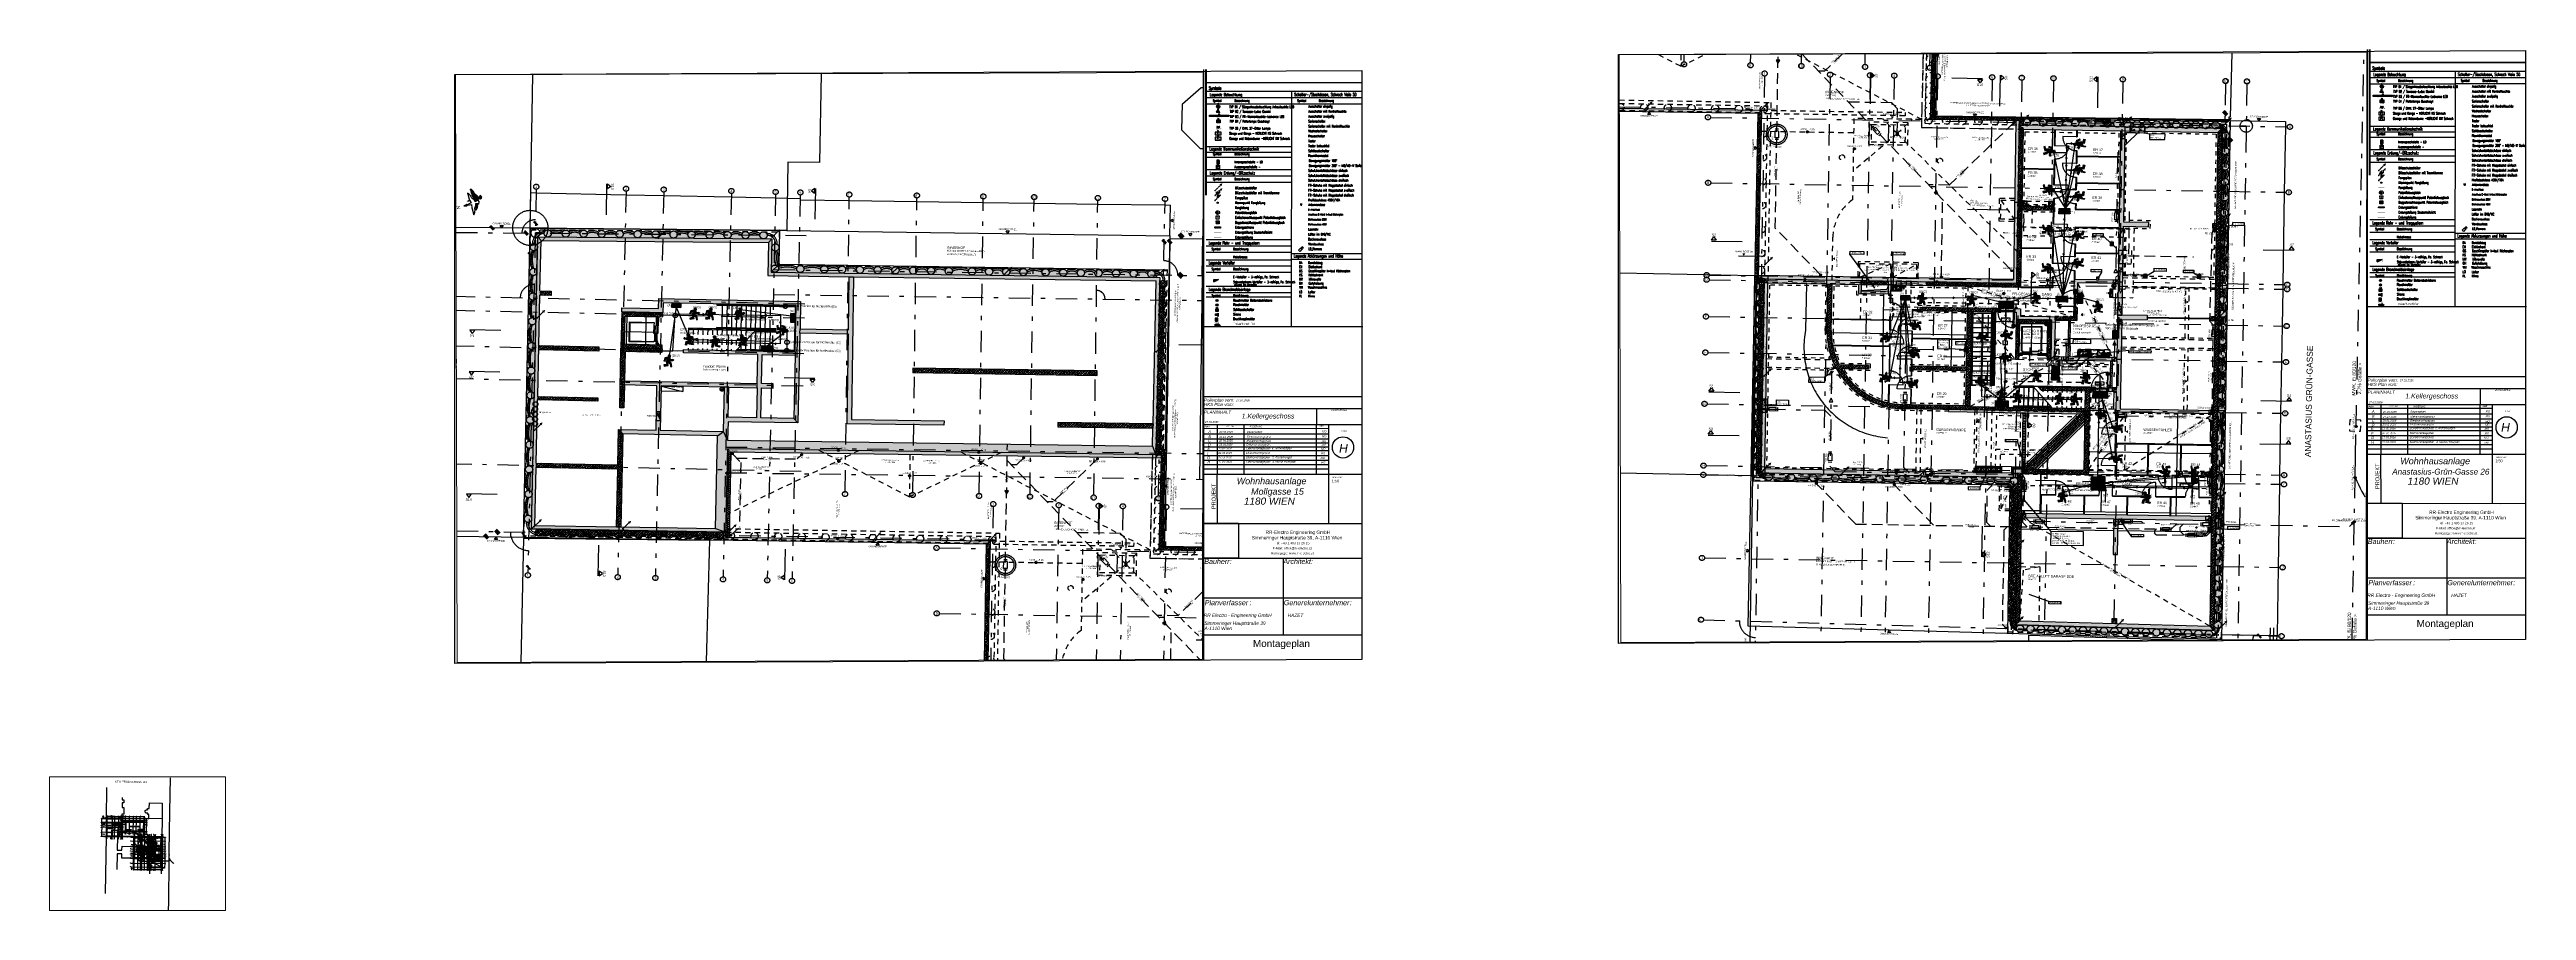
# Paper-space layout 'Layout1' of a CAD drawing. Header units: millimetres. Extents: x 26 to 2919, y 20 to 1026.
# The model-space entities are those that its viewports show. They can reach past a viewport. Long polylines and large blocks are cut down to what shows.
import ezdxf
from ezdxf.enums import TextEntityAlignment as Align

# ---------------------------------------------------------------- set-up
doc = ezdxf.new("R2010")
doc.units = ezdxf.units.MM
for name, pattern in [('ACAD_ISO08W100', [36, 24, -3, 6, -3]), ('DASHDOT', [1, 0.5, -0.25, 0, -0.25]), ('HIDDEN', [0.375, 0.25, -0.125]), ('HIDDEN2', [0.1875, 0.125, -0.0625]), ('STRICHPUNKT', [1, 0.5, -0.25, 0, -0.25]), ('STRICHPUNKTX2', [2, 1, -0.5, 0, -0.5])]:
    doc.linetypes.add(name, pattern=pattern)
for name, color, linetype in [('00-AUF---------M0', 8, 'Continuous'), ('00-TXT---------M0', 8, 'Continuous'), ('00-WOL-G00-Lk2-M0', 22, 'Continuous'), ('00_HLP---------M0', 6, 'Continuous'), ('01-ANS-G00-Lk2-M0', 8, 'Continuous'), ('01-BFL-G00-L05-M0', 10, 'Continuous'), ('01-HID-G00-Lk2-ENTWÄSSERUNG', 8, 'HIDDEN2'), ('01-SCH-G00-Lk2-M0', 8, 'STRICHPUNKTX2'), ('01-SYM-G00-Lk2-M0', 8, 'Continuous'), ('01-TXT---------M0', 1, 'Continuous'), ('01-TXT---------PP', 1, 'Continuous'), ('01-TXT-G00-Lk2-M0', 1, 'Continuous'), ('02-ABB-G00-Lk2-M0', 50, 'Continuous'), ('02-ANS-G00-LK2-M0', 8, 'Continuous'), ('02-AXO-G00-Lk2-M0', 8, 'STRICHPUNKT'), ('02-DIM-G00-Lk2-ACHSEN', 251, 'Continuous'), ('02-DIM-G00-Lk2-M0', 8, 'Continuous'), ('02-FIL-G00-Lk2-LILA', 223, 'Continuous'), ('02-FIL-G00-Lk2-ORANGE', 40, 'Continuous'), ('02-FIL-G00-Lk2-STB', 8, 'Continuous'), ('02-HID-G00-Lk2-M0', 8, 'HIDDEN2'), ('02-PKW-G00-Lk2-M0', 8, 'Continuous'), ('02-TWA-G00-Lk2-M0', 4, 'Continuous'), ('02-TWB-G00-Lk2-M0', 5, 'Continuous'), ('02-TWE-G00-Lk2-M0', 8, 'Continuous'), ('02-WDA-G00-Lk2-M0', 8, 'Continuous'), ('02-ZWA-G00-Lk2-M0', 2, 'Continuous'), ('02_PKW-G00-Lk2-M0', 6, 'Continuous'), ('03-ANS-G00-Lk2-M0', 8, 'Continuous'), ('03-HID-G00-LK2-M0', 8, 'HIDDEN2'), ('03-SYM-G00-LK2-M0', 8, 'Continuous'), ('03-TXT-G00-Lk2-M0', 8, 'Continuous'), ('05-STO---------M0', 1, 'Continuous'), ('05-SYM---------M0', 8, 'Continuous'), ('05-SYM-G00-LK2-M0', 8, 'Continuous'), ('05-TXT--------M0', 8, 'Continuous'), ('05-TXT-G00-LK2-M0', 8, 'Continuous'), ('05_HLP---------M0', 6, 'Continuous'), ('05_HLP-G00-LK2-M0', 6, 'Continuous'), ('06-SYM-G00-Lk2-M0', 8, 'Continuous'), ('06-TXT-G00-Lk2-M0', 8, 'Continuous'), ('07-MWK-G00-Lk2-M0', 4, 'STRICHPUNKT'), ('07-RWK-G00-Lk2-M0', 150, 'HIDDEN'), ('07-RWK-G00-Lk2-TXT', 150, 'Continuous'), ('07-SAN-G00-Lk2-LÜFTUNGEN', 80, 'HIDDEN2'), ('07-SWK-G00-Lk2-M0', 34, 'STRICHPUNKT'), ('07-SWK-G00-Lk2-TXT', 34, 'Continuous'), ('07-SYM-G00-Lk2-M0', 8, 'Continuous'), ('07-TXT---------M0', 8, 'Continuous'), ('07_SYM-G00-LK2-HLP', 6, 'Continuous'), ('09-FIL-G00-LK2-BLAU', 161, 'Continuous'), ('09-NAT-G00-Lk2-PFLANZEN', 9, 'Continuous'), ('09-TXT-G00-Lk2-M0', 8, 'Continuous'), ('09-VER-G00-Lk2-GRUNDSTÜCKSGRENZE', 161, 'Continuous'), ('0MP_E_Swst', 220, 'Continuous'), ('ET_BELEUCHTUNG', 10, 'Continuous')]:
    doc.layers.add(name, color=color, linetype=linetype)
for name, color, linetype, true_color in [('E_Bauangaben', 242, 'Continuous', 0xcb1042), ('E_Beleuchtungstyp', 30, 'Continuous', 0xf1780e), ('E_BRANDMELDE', 1, 'Continuous', 0xec0407), ('E_ERDUNG', 150, 'ACAD_ISO08W100', 0x0f87ff), ('E_Muster', 18, 'Continuous', 0x080808), ('E_NACHRTECH', 3, 'Continuous', 0x00fa00), ('E_Rauchmelder', 1, 'Continuous', 0xfb0404), ('E_Sicherheitsbeleuchtung', 100, 'Continuous', 0x05ff44), ('E_Stromkreiser', 212, 'Continuous', 0xcf26c9), ('ET_LEGENDE - Wohnung$0$800_AL_ALLG_L', 18, 'Continuous', 0x050505), ('ET_LEGENDE - Wohnung$0$810_AV_LE____T', 30, 'Continuous', 0xff870f), ('ET_LEGENDE - Wohnung$0$834_SV_KO____T', 106, 'Continuous', 0x008521), ('ET_NACHRTECH', 92, 'Continuous', 0x00d100)]:
    doc.layers.add(name, color=color, linetype=linetype, true_color=true_color)
doc.layers.add('E_Polierplan', color=8, linetype='Continuous', lineweight=18, true_color=0x828282)
doc.layers.add('E_Schwachstrom_allgemein', color=240, linetype='Continuous', lineweight=25, true_color=0xfc0324)
doc.styles.add('0.EG (1)$0$ERSTELLTER_STIL_2', font='ARIALN.TTF')
doc.styles.add('ARIAL', font='arial.ttf', dxfattribs={"width": 0.85})
doc.styles.add('ERSTELLTER_STIL_1', font='swiss.ttf')
doc.styles.add('ERSTELLTER_STIL_5', font='ariali.ttf')
doc.styles.add('ET_LEGENDE - Wohnung$0$ROMANS', font='romans.shx', dxfattribs={"width": 0.6})
doc.styles.add('M&P_ARIAL', font='arial.ttf', dxfattribs={"height": 4})
doc.styles.add('NORM7', font='norm.shx', dxfattribs={"width": 0.65})
doc.styles.add('OIE-DÜNN', font='techl___.ttf')
doc.styles.add('ROMANS', font='romans', dxfattribs={"height": 3.5})
doc.styles.get("Standard").update_dxf_attribs({"font": 'arial.ttf'})
doc.linetypes.add('ZICKZACK', pattern='A,0.00254,-5.08,[131,ltypeshp.shx,S=5.08,R=0,X=-5.08,Y=0],-10.16,[131,ltypeshp.shx,S=5.08,R=180,X=5.08,Y=0],-5.08', length=20.32254)
doc.dimstyles.new('pp chromy&schneider', dxfattribs={"dimscale": 0.005, "dimtxt": 25, "dimasz": 10, "dimexe": 0, "dimexo": 0, "dimgap": 5, "dimtad": 1, "dimdec": 1, "dimlfac": 100, "dimrnd": 0.1, "dimzin": 9, "dimdsep": 46, "dimtxsty": 'ARIAL', "dimblk": 'c&s kote', "dimcen": 0, "dimse1": 1, "dimse2": 1, "dimclrd": 8, "dimclrt": 8, "dimadec": 0, "dimazin": 0, "dimtfac": 0.75, "dimtdec": 1, "dimtix": 1, "dimtmove": 2, "dimatfit": 0, "dimldrblk": 'NONE', "dimfxl": 1, "dimtolj": 1, "dimlwd": -1, "dimarcsym": 0})
picture_1 = doc.add_image_def('image1.png', size_in_pixel=(1000, 1000))
pattern_1 = [(44.45009, (103083.84, -85315.77), (-88.93653, 90.66032), []), (44.45009, (103173.64, -85316.63), (-88.93653, 90.66032), [63.5, -31.75])]
pattern_2 = [(89.450087, (103083.837, -85315.77), (-32.445535, 57.464047), [38.1, -76.2]), (209.450087, (103083.837, -85315.77), (-33.542557, -56.830681), [38.1, -76.2]), (149.450087, (103083.837, -85315.77), (-65.988092, 0.633366), [-76.2, 38.1])]
pattern_3 = [(44.45009, (103083.84, -85315.77), (-88.93653, 90.66032), []), (44.45009, (103173.64, -85316.63), (-88.93653, 90.66032), [63.5, -31.75])]
pattern_4 = [(89.450087, (103083.837, -85315.77), (-27.037946, 47.886706), [31.75, -63.5]), (209.450087, (103083.837, -85315.77), (-27.952131, -47.358901), [31.75, -63.5]), (149.450087, (103083.837, -85315.77), (-54.990077, 0.527805), [-63.5, 31.75])]
pattern_5 = [(44.157637, (103524.05, -263060.04), (-88.472625, 91.113087), []), (44.157637, (103613.84, -263061.36), (-88.472625, 91.113087), [63.5, -31.75])]
pattern_6 = [(359.45009, (103083.837, -85315.77), (64.106525, 62.887625), [31.75, -95.25]), (89.45009, (103099.56, -85331.8), (-62.887625, 64.106525), [31.75, -95.25])]
pattern_7 = [(359.45009, (103083.837, -85315.77), (95.773412, 54.075892), [63.5, -127]), (119.45009, (103083.837, -85315.77), (-94.717802, 55.904262), [63.5, -127]), (59.45009, (103083.837, -85315.77), (1.05561, 109.980154), [-127, 63.5])]

# ---------------------------------------------------------------- blocks, each defined once
blk = doc.blocks.new('*U275')
h = blk.add_hatch(color=256)
h.dxf.hatch_style = 1
h.paths.add_polyline_path([(77, -51), (54, -51), (54, -66), (77, -66)])
h.paths.add_polyline_path([(77, -28), (54, -28), (54, -42), (77, -42)])
h.paths.add_polyline_path([(77, -5), (54, -5), (54, -20), (77, -20)])
h.paths.add_polyline_path([(77, 17), (54, 17), (54, 2), (77, 2)])
h.paths.add_polyline_path([(46, 17), (23, 17), (23, 2), (46, 2)])
h.paths.add_polyline_path([(46, -5), (23, -5), (23, -20), (46, -20)])
h.paths.add_polyline_path([(46, -28), (23, -28), (23, -42), (46, -42)])
h.paths.add_polyline_path([(46, -51), (23, -51), (23, -66), (46, -66)])
h.paths.add_polyline_path([(15, -51), (-8, -51), (-8, -66), (15, -66)])
h.paths.add_polyline_path([(15, -28), (-8, -28), (-8, -42), (15, -42)])
h.paths.add_polyline_path([(15, -5), (-8, -5), (-8, -20), (15, -20)])
h.paths.add_polyline_path([(15, 17), (-8, 17), (-8, 2), (15, 2)])
at = {"linetype": 'Continuous'}
for p, q in [((-94, 135), (-94, -135)), ((-21, 106), (-94, 106)), ((-86, -108), (-86, 106)), ((79, 150), (-79, 150)), ((-30, -108), (-30, 106)), ((-21, 150), (-21, -150)), ((94, 135), (94, -135)), ((-79, -150), (79, -150))]:
    blk.add_line(p, q, dxfattribs=at)
for points in [[(15, 17), (-8, 17), (-8, 2), (15, 2)], [(46, 17), (23, 17), (23, 2), (46, 2)], [(77, 17), (54, 17), (54, 2), (77, 2)], [(15, -5), (-8, -5), (-8, -20), (15, -20)], [(15, -28), (-8, -28), (-8, -42), (15, -42)], [(15, -51), (-8, -51), (-8, -66), (15, -66)], [(46, -5), (23, -5), (23, -20), (46, -20)], [(46, -28), (23, -28), (23, -42), (46, -42)], [(46, -51), (23, -51), (23, -66), (46, -66)], [(77, -5), (54, -5), (54, -20), (77, -20)], [(77, -28), (54, -28), (54, -42), (77, -42)], [(77, -51), (54, -51), (54, -66), (77, -66)]]:
    blk.add_lwpolyline(points, close=True, dxfattribs=at)
for centre, radius, start, end in [((-79, 135), 15, 90, 180), ((79, 135), 15, 0, 90), ((-79, -135), 15, 180, 270), ((-58, -108), 28, 180, 0), ((79, -135), 15, 270, 0)]:
    blk.add_arc(centre, radius, start, end, dxfattribs=at)
at = {"style": 'ET_LEGENDE - Wohnung$0$ROMANS', "width": 0.6, "flags": 1}
for tag, p in [('RAUMBUCHNUMMER', (0, -450)), ('ANLAGE', (0, -600))]:
    blk.add_attdef(tag, text='', height=100, dxfattribs=at).set_placement(p, align=Align.MIDDLE)
for tag, p in [('KOMPONENTE_NR', (0, -1050)), ('TEILANLAGE_NR', (0, -750)), ('LEISTUNG_MAX', (0, -1800)), ('BEZEICHNUNG', (0, -1200)), ('SPEZIFISCH_1', (0, -1950)), ('KOMPONENTE', (0, -900)), ('HERSTELLER', (0, -1500)), ('MODEL', (0, -1650)), ('TYP', (0, -1350)), ('ET_SPEZIFISCH_1', (0, -3750)), ('ET_SPEZIFISCH_2', (0, -3900)), ('ET_SPEZIFISCH_3', (0, -4050)), ('GEWERKE_CODE', (0, -2700)), ('PLATZHALTER_1', (0, -3150)), ('PLATZHALTER_2', (0, -3300)), ('PLATZHALTER_3', (0, -3450)), ('JOBLISTE_VDMA', (0, -3600)), ('SPEZIFISCH_2', (0, -2100)), ('SPEZIFISCH_3', (0, -2250)), ('SPEZIFISCH_4', (0, -2400)), ('SPEZIFISCH_5', (0, -2550)), ('ZAEHLER', (0, -3000)), ('LV_POS', (0, -2850)), ('ET_SPEZIFISCH_4', (0, -4200)), ('ET_SPEZIFISCH_5', (0, -4350)), ('ET_SPEZIFISCH_6', (0, -4500)), ('ET_SPEZIFISCH_7', (0, -4650))]:
    blk.add_attdef(tag, text='', height=100, dxfattribs=at).set_placement(p, align=Align.MIDDLE_CENTER)
blk = doc.blocks.new('*U276')
for p, q in [((-100, 150), (-100, -150)), ((-35, 115), (35, 45)), ((-35, 45), (35, 115)), ((100, 150), (100, -150))]:
    blk.add_line(p, q)
blk.add_lwpolyline([(125, -150), (-125, -150), (-125, 150), (125, 150)], close=True)
at = {"const_width": 30}
for points in [[(-15, -20, 1), (15, -20, 1)], [(-15, -100, 1), (15, -100, 1)]]:
    blk.add_lwpolyline(points, format="xyb", close=True, dxfattribs=at)
blk.add_circle((0, 80), 50)
at = {"style": 'ET_LEGENDE - Wohnung$0$ROMANS', "width": 0.6, "flags": 1}
for tag, p in [('RAUMBUCHNUMMER', (0, -450)), ('ANLAGE', (0, -600))]:
    blk.add_attdef(tag, text='', height=100, dxfattribs=at).set_placement(p, align=Align.MIDDLE)
for tag, p in [('KOMPONENTE_NR', (0, -1050)), ('TEILANLAGE_NR', (0, -750)), ('LEISTUNG_MAX', (0, -1800)), ('BEZEICHNUNG', (0, -1200)), ('SPEZIFISCH_1', (0, -1950)), ('KOMPONENTE', (0, -900)), ('HERSTELLER', (0, -1500)), ('MODEL', (0, -1650)), ('TYP', (0, -1350)), ('ET_SPEZIFISCH_1', (0, -3750)), ('ET_SPEZIFISCH_2', (0, -3900)), ('ET_SPEZIFISCH_3', (0, -4050)), ('GEWERKE_CODE', (0, -2700)), ('PLATZHALTER_1', (0, -3150)), ('PLATZHALTER_2', (0, -3300)), ('PLATZHALTER_3', (0, -3450)), ('JOBLISTE_VDMA', (0, -3600)), ('SPEZIFISCH_2', (0, -2100)), ('SPEZIFISCH_3', (0, -2250)), ('SPEZIFISCH_4', (0, -2400)), ('SPEZIFISCH_5', (0, -2550)), ('ZAEHLER', (0, -3000)), ('LV_POS', (0, -2850)), ('ET_SPEZIFISCH_4', (0, -4200)), ('ET_SPEZIFISCH_5', (0, -4350)), ('ET_SPEZIFISCH_6', (0, -4500)), ('ET_SPEZIFISCH_7', (0, -4650))]:
    blk.add_attdef(tag, text='', height=100, dxfattribs=at).set_placement(p, align=Align.MIDDLE_CENTER)
blk = doc.blocks.new('*U302')
h = blk.add_hatch()
h.set_pattern_fill('ANSI31', color=256, scale=5, style=0)
h.set_pattern_definition([(45, (1095.665, 558.405), (-11.22532, 11.22532), [])])
h.paths.add_polyline_path([(0, 0), (0, 200), (400, 200)])
blk.add_line((0, 0), (400, 200))
at = {"const_width": 10}
blk.add_lwpolyline([(0, 200), (400, 200), (400, 0), (0, 0)], close=True, dxfattribs=at)
blk.add_lwpolyline([(0, 0), (0, 200), (400, 200), (0, 0)])
at = {"style": 'ET_LEGENDE - Wohnung$0$ROMANS', "width": 0.6, "flags": 1}
for tag, p in [('RAUMBUCHNUMMER', (500, -300)), ('ANLAGE', (500, -450))]:
    blk.add_attdef(tag, text='', height=100, dxfattribs=at).set_placement(p, align=Align.MIDDLE)
for tag, p in [('KOMPONENTE_NR', (500, -900)), ('TEILANLAGE_NR', (500, -600)), ('LEISTUNG_MAX', (500, -1650)), ('BEZEICHNUNG', (500, -1050)), ('SPEZIFISCH_1', (500, -1800)), ('SPEZIFISCH_2', (500, -1950)), ('KOMPONENTE', (500, -750)), ('HERSTELLER', (500, -1350)), ('MODEL', (500, -1500)), ('TYP', (500, -1200)), ('ET_SPEZIFISCH_1', (500, -3600)), ('ET_SPEZIFISCH_2', (500, -3750)), ('ET_SPEZIFISCH_3', (500, -3900)), ('ET_SPEZIFISCH_4', (500, -4050)), ('GEWERKE_CODE', (500, -2550)), ('PLATZHALTER_1', (500, -3000)), ('PLATZHALTER_2', (500, -3150)), ('PLATZHALTER_3', (500, -3300)), ('JOBLISTE_VDMA', (500, -3450)), ('SPEZIFISCH_3', (500, -2100)), ('SPEZIFISCH_4', (500, -2250)), ('SPEZIFISCH_5', (500, -2400)), ('ZAEHLER', (500, -2850)), ('LV_POS', (500, -2700)), ('ET_SPEZIFISCH_5', (500, -4200)), ('ET_SPEZIFISCH_6', (500, -4350)), ('ET_SPEZIFISCH_7', (500, -4500))]:
    blk.add_attdef(tag, text='', height=100, dxfattribs=at).set_placement(p, align=Align.MIDDLE_CENTER)
blk = doc.blocks.new('*U277')
for p, q in [((-62, 86), (-62, 0)), ((-62, 0), (62, 0)), ((-46, 86), (-46, 16)), ((-46, 16), (46, 16)), ((0, 0), (0, -102)), ((46, 16), (46, 86)), ((62, 0), (62, 86))]:
    blk.add_line(p, q)
at = {"style": 'ET_LEGENDE - Wohnung$0$ROMANS', "width": 0.8, "flags": 1}
for tag, p in [('RAUMBUCHNUMMER', (0, -335)), ('KOMPONENTE_NR', (0, -973)), ('TEILANLAGE_NR', (0, -665)), ('LEISTUNG_MAX', (0, -1761)), ('BEZEICHNUNG', (0, -1115)), ('SPEZIFISCH_1', (0, -1935)), ('KOMPONENTE', (0, -811)), ('HERSTELLER', (0, -1424)), ('ANLAGE', (0, -505)), ('MODEL', (0, -1587)), ('TYP', (1, -1262)), ('GEWERKE_CODE', (0, -2807)), ('PLATZHALTER_1', (0, -3329)), ('PLATZHALTER_2', (0, -3504)), ('PLATZHALTER_3', (0, -3678)), ('JOBLISTE_VDMA', (0, -3852)), ('SPEZIFISCH_2', (0, -2110)), ('SPEZIFISCH_3', (0, -2284)), ('SPEZIFISCH_4', (0, -2458)), ('SPEZIFISCH_5', (0, -2632)), ('ZAEHLER', (0, -3155)), ('LV_POS', (0, -2981)), ('ET_SPEZIFISCH_1', (0, -4026)), ('ET_SPEZIFISCH_2', (0, -4201)), ('ET_SPEZIFISCH_3', (0, -4375)), ('ET_SPEZIFISCH_4', (0, -4549)), ('ET_SPEZIFISCH_5', (0, -4723)), ('ET_SPEZIFISCH_6', (0, -4898)), ('ET_SPEZIFISCH_7', (0, -5072))]:
    blk.add_attdef(tag, text='', height=100, dxfattribs=at).set_placement(p, align=Align.TOP_CENTER)
blk = doc.blocks.new('*U261')
h = blk.add_hatch(color=256)
h.paths.add_polyline_path([(240, 120), (-240, 120), (-240, -120), (240, -120)])
edge = h.paths.add_edge_path(flags=16)
edge.add_line((187, 72), (209, 34))
edge.add_line((209, 34), (194, 26))
edge.add_line((194, 26), (179, 53))
edge.add_line((179, 53), (152, 53))
edge.add_line((152, 53), (180, 5))
edge.add_line((180, 5), (180, -36))
edge.add_line((180, -36), (225, -36))
edge.add_line((225, -36), (225, -55))
edge.add_line((225, -55), (161, -55))
edge.add_line((161, -55), (161, -14))
edge.add_line((161, -14), (127, -33))
edge.add_line((127, -33), (127, -81))
edge.add_line((127, -81), (108, -81))
edge.add_line((108, -81), (108, -24))
edge.add_line((108, -24), (143, -4))
edge.add_line((143, -4), (127, 24))
edge.add_line((127, 24), (127, 5))
edge.add_line((127, 5), (72, 5))
edge.add_line((72, 5), (72, 24))
edge.add_line((72, 24), (108, 24))
edge.add_line((108, 24), (108, 60))
edge.add_ellipse((115, 83), major_axis=(-17, 17), ratio=1, start_angle=117.48041, end_angle=199.6177)
edge.add_line((137, 72), (187, 72))
edge = h.paths.add_edge_path(flags=16)
edge.add_ellipse((115, 83), major_axis=(-13.6, 13.6), ratio=1, start_angle=-135, end_angle=45, ccw=False)
edge.add_ellipse((115, 83), major_axis=(-13.6, 13.6), ratio=1, start_angle=45, end_angle=225, ccw=False)
h.paths.add_polyline_path([(11, -27), (46, -27), (0, -88), (-46, -27), (-9, -27), (-9, 88), (11, 88)], flags=16)
h.paths.add_polyline_path([(-120, -96), (-216, -96), (-216, 96), (-120, 96)], flags=16)
for p, q in [((240, 120), (-240, 120)), ((-240, 120), (-240, -120)), ((240, -120), (240, 120)), ((-240, -120), (240, -120))]:
    blk.add_line(p, q)
at = {"style": 'ET_LEGENDE - Wohnung$0$ROMANS', "width": 0.6, "flags": 1}
for tag, p in [('RAUMBUCHNUMMER', (0, -420)), ('ANLAGE', (0, -570))]:
    blk.add_attdef(tag, text='', height=100, dxfattribs=at).set_placement(p, align=Align.MIDDLE)
for tag, p in [('KOMPONENTE_NR', (0, -1020)), ('TEILANLAGE_NR', (0, -720)), ('LEISTUNG_MAX', (0, -1770)), ('BEZEICHNUNG', (0, -1170)), ('SPEZIFISCH_1', (0, -1920)), ('KOMPONENTE', (0, -870)), ('HERSTELLER', (0, -1470)), ('MODEL', (0, -1620)), ('TYP', (0, -1320)), ('ET_SPEZIFISCH_1', (0, -3720)), ('ET_SPEZIFISCH_2', (0, -3870)), ('ET_SPEZIFISCH_3', (0, -4020)), ('GEWERKE_CODE', (0, -2670)), ('PLATZHALTER_1', (0, -3120)), ('PLATZHALTER_2', (0, -3270)), ('PLATZHALTER_3', (0, -3420)), ('JOBLISTE_VDMA', (0, -3570)), ('SPEZIFISCH_2', (0, -2070)), ('SPEZIFISCH_3', (0, -2220)), ('SPEZIFISCH_4', (0, -2370)), ('SPEZIFISCH_5', (0, -2520)), ('ZAEHLER', (0, -2970)), ('LV_POS', (0, -2820)), ('ET_SPEZIFISCH_4', (0, -4170)), ('ET_SPEZIFISCH_5', (0, -4320)), ('ET_SPEZIFISCH_6', (0, -4470)), ('ET_SPEZIFISCH_7', (0, -4620))]:
    blk.add_attdef(tag, text='', height=100, dxfattribs=at).set_placement(p, align=Align.MIDDLE_CENTER)
at = {"layer": 'ET_LEGENDE - Wohnung$0$834_SV_KO____T', "style": 'ET_LEGENDE - Wohnung$0$ROMANS', "width": 0.6}
blk.add_attdef('NAME', text='', height=100, dxfattribs=at).set_placement((0, 120), align=Align.BOTTOM_CENTER)
blk = doc.blocks.new('*U249')
h = blk.add_hatch()
h.set_pattern_fill('ANSI31', color=256, scale=5, style=0)
edge = h.paths.add_edge_path()
edge.add_arc((0, 0), 140, 0, 180)
edge.add_line((-140, 0), (140, 0))
at = {"color": 7}
for p, q in [((0, 140), (-140, 0)), ((140, 0), (-140, 0)), ((0, 140), (140, 0))]:
    blk.add_line(p, q, dxfattribs=at)
blk.add_line((0, 0), (0, 0))
blk.add_arc((0, 0), 140, 0, 180, dxfattribs=at)
at = {"style": 'ET_LEGENDE - Wohnung$0$ROMANS', "width": 0.6, "flags": 1}
for tag, p in [('RAUMBUCHNUMMER', (1420, 2381)), ('ANLAGE', (1420, 2231))]:
    blk.add_attdef(tag, text='', height=100, dxfattribs=at).set_placement(p, align=Align.MIDDLE)
for tag, p in [('TEILANLAGE_NR', (1420, 2081)), ('KOMPONENTE_NR', (1420, 1781)), ('GEWERKE_CODE', (1420, 131)), ('LEISTUNG_MAX', (1420, 1031)), ('BEZEICHNUNG', (1420, 1631)), ('SPEZIFISCH_1', (1420, 881)), ('SPEZIFISCH_2', (1420, 731)), ('SPEZIFISCH_3', (1420, 581)), ('SPEZIFISCH_4', (1420, 431)), ('SPEZIFISCH_5', (1420, 281)), ('KOMPONENTE', (1420, 1931)), ('HERSTELLER', (1420, 1331)), ('LV_POS', (1420, -19)), ('MODEL', (1420, 1181)), ('TYP', (1420, 1481)), ('ET_SPEZIFISCH_1', (1420, -919)), ('ET_SPEZIFISCH_2', (1420, -1069)), ('ET_SPEZIFISCH_3', (1420, -1219)), ('ET_SPEZIFISCH_4', (1420, -1369)), ('ET_SPEZIFISCH_5', (1420, -1519)), ('ET_SPEZIFISCH_6', (1420, -1669)), ('ET_SPEZIFISCH_7', (1420, -1819)), ('PLATZHALTER_1', (1420, -319)), ('PLATZHALTER_2', (1420, -469)), ('PLATZHALTER_3', (1420, -619)), ('JOBLISTE_VDMA', (1420, -769)), ('ZAEHLER', (1420, -169))]:
    blk.add_attdef(tag, text='', height=100, dxfattribs=at).set_placement(p, align=Align.MIDDLE_CENTER)
at = {"layer": 'ET_LEGENDE - Wohnung$0$810_AV_LE____T', "style": 'ET_LEGENDE - Wohnung$0$ROMANS', "width": 0.6}
blk.add_attdef('NAME', text='', height=100, dxfattribs=at).set_placement((0, 140), align=Align.BOTTOM_CENTER)
blk = doc.blocks.new('*U240')
for p, q in [((-98, 0), (98, 0)), ((0, 0), (0, 98)), ((-65, -33), (65, -33)), ((-33, -65), (33, -65)), ((-16, -98), (16, -98))]:
    blk.add_line(p, q)
blk.add_ellipse((0, 0), major_axis=(-104, 104), ratio=1, start_param=3.9269908, end_param=10.2101761)
at = {"style": 'ET_LEGENDE - Wohnung$0$ROMANS', "width": 0.6, "flags": 1}
for tag, p in [('RAUMBUCHNUMMER', (0, -425)), ('ANLAGE', (0, -575))]:
    blk.add_attdef(tag, text='', height=100, dxfattribs=at).set_placement(p, align=Align.MIDDLE)
for tag, p in [('KOMPONENTE_NR', (0, -1025)), ('TEILANLAGE_NR', (0, -725)), ('LEISTUNG_MAX', (0, -1775)), ('BEZEICHNUNG', (0, -1175)), ('KOMPONENTE', (0, -875)), ('HERSTELLER', (0, -1475)), ('MODEL', (0, -1625)), ('TYP', (0, -1325)), ('ET_SPEZIFISCH_1', (0, -3725)), ('GEWERKE_CODE', (0, -2675)), ('PLATZHALTER_1', (0, -3125)), ('PLATZHALTER_2', (0, -3275)), ('PLATZHALTER_3', (0, -3425)), ('JOBLISTE_VDMA', (0, -3575)), ('SPEZIFISCH_1', (0, -1925)), ('SPEZIFISCH_2', (0, -2075)), ('SPEZIFISCH_3', (0, -2225)), ('SPEZIFISCH_4', (0, -2375)), ('SPEZIFISCH_5', (0, -2525)), ('ZAEHLER', (0, -2975)), ('LV_POS', (0, -2825)), ('ET_SPEZIFISCH_2', (0, -3875)), ('ET_SPEZIFISCH_3', (0, -4025)), ('ET_SPEZIFISCH_4', (0, -4175)), ('ET_SPEZIFISCH_5', (0, -4325)), ('ET_SPEZIFISCH_6', (0, -4475)), ('ET_SPEZIFISCH_7', (0, -4625))]:
    blk.add_attdef(tag, text='', height=100, dxfattribs=at).set_placement(p, align=Align.MIDDLE_CENTER)
blk = doc.blocks.new('*U291')
for p, q in [((-125, 125), (125, 125)), ((-125, -125), (-125, 125)), ((125, 125), (125, -125)), ((125, -125), (-125, -125))]:
    blk.add_line(p, q)
for centre, major_axis, start_param, end_param in [((-51, 0), (-22.4, 22.4), 3.9269908, 10.2101761), ((-51, 0), (10.6, 10.6), 5.497787143782124, 11.78097245096171), ((50, 0), (-22.4, 22.4), 3.9269908, 10.2101761), ((50, 0), (10.6, 10.6), 5.497787143782124, 11.78097245096171)]:
    blk.add_ellipse(centre, major_axis=major_axis, ratio=1, start_param=start_param, end_param=end_param)
at = {"style": 'ET_LEGENDE - Wohnung$0$ROMANS', "width": 0.6, "flags": 1}
for tag, p in [('RAUMBUCHNUMMER', (0, -425)), ('ANLAGE', (0, -575))]:
    blk.add_attdef(tag, text='', height=100, dxfattribs=at).set_placement(p, align=Align.MIDDLE)
for tag, p in [('KOMPONENTE_NR', (0, -1025)), ('TEILANLAGE_NR', (0, -725)), ('LEISTUNG_MAX', (0, -1775)), ('BEZEICHNUNG', (0, -1175)), ('SPEZIFISCH_1', (0, -1925)), ('KOMPONENTE', (0, -875)), ('HERSTELLER', (0, -1475)), ('MODEL', (0, -1625)), ('TYP', (0, -1325)), ('ET_SPEZIFISCH_1', (0, -3725)), ('ET_SPEZIFISCH_2', (0, -3875)), ('ET_SPEZIFISCH_3', (0, -4025)), ('GEWERKE_CODE', (0, -2675)), ('PLATZHALTER_1', (0, -3125)), ('PLATZHALTER_2', (0, -3275)), ('PLATZHALTER_3', (0, -3425)), ('JOBLISTE_VDMA', (0, -3575)), ('SPEZIFISCH_2', (0, -2075)), ('SPEZIFISCH_3', (0, -2225)), ('SPEZIFISCH_4', (0, -2375)), ('SPEZIFISCH_5', (0, -2525)), ('ZAEHLER', (0, -2975)), ('LV_POS', (0, -2825)), ('ET_SPEZIFISCH_4', (0, -4175)), ('ET_SPEZIFISCH_5', (0, -4325)), ('ET_SPEZIFISCH_6', (0, -4475)), ('ET_SPEZIFISCH_7', (0, -4625))]:
    blk.add_attdef(tag, text='', height=100, dxfattribs=at).set_placement(p, align=Align.MIDDLE_CENTER)
blk = doc.blocks.new('*U290')
for p, q in [((-125, 125), (125, 125)), ((-125, -125), (-125, 125)), ((125, 125), (125, -125)), ((125, -125), (-125, -125))]:
    blk.add_line(p, q)
blk.add_ellipse((0, 0), major_axis=(10.6, 10.6), ratio=1, start_param=5.497787143782124, end_param=11.78097245096171)
at = {"style": 'ET_LEGENDE - Wohnung$0$ROMANS', "width": 0.6, "flags": 1}
for tag, p in [('RAUMBUCHNUMMER', (0, -425)), ('ANLAGE', (0, -575))]:
    blk.add_attdef(tag, text='', height=100, dxfattribs=at).set_placement(p, align=Align.MIDDLE)
for tag, p in [('KOMPONENTE_NR', (0, -1025)), ('TEILANLAGE_NR', (0, -725)), ('LEISTUNG_MAX', (0, -1775)), ('BEZEICHNUNG', (0, -1175)), ('SPEZIFISCH_1', (0, -1925)), ('KOMPONENTE', (0, -875)), ('HERSTELLER', (0, -1475)), ('MODEL', (0, -1625)), ('TYP', (0, -1325)), ('ET_SPEZIFISCH_1', (0, -3725)), ('ET_SPEZIFISCH_2', (0, -3875)), ('ET_SPEZIFISCH_3', (0, -4025)), ('GEWERKE_CODE', (0, -2675)), ('PLATZHALTER_1', (0, -3125)), ('PLATZHALTER_2', (0, -3275)), ('PLATZHALTER_3', (0, -3425)), ('JOBLISTE_VDMA', (0, -3575)), ('SPEZIFISCH_2', (0, -2075)), ('SPEZIFISCH_3', (0, -2225)), ('SPEZIFISCH_4', (0, -2375)), ('SPEZIFISCH_5', (0, -2525)), ('ZAEHLER', (0, -2975)), ('LV_POS', (0, -2825)), ('ET_SPEZIFISCH_4', (0, -4175)), ('ET_SPEZIFISCH_5', (0, -4325)), ('ET_SPEZIFISCH_6', (0, -4475)), ('ET_SPEZIFISCH_7', (0, -4625))]:
    blk.add_attdef(tag, text='', height=100, dxfattribs=at).set_placement(p, align=Align.MIDDLE_CENTER)
blk = doc.blocks.new('*U284')
for p, q in [((-226, 50), (226, 50)), ((-226, -50), (-226, 50)), ((-217, 36), (221, 36)), ((-217, -35), (-217, 36)), ((-186, 29), (-186, -25)), ((-174, 29), (-174, -25)), ((-145, 36), (-145, -35)), ((-117, 16), (-117, -16)), ((-111, 16), (-111, -16)), ((-82, 36), (-82, -35)), ((-55, 16), (-55, -16)), ((-49, 16), (-49, -16)), ((-20, 36), (-20, -35)), ((8, 16), (8, -16)), ((14, 16), (14, -16)), ((43, 36), (43, -35)), ((70, 16), (70, -16)), ((76, 16), (76, -16)), ((105, 36), (105, -35)), ((133, 16), (133, -16)), ((139, 16), (139, -16)), ((168, 36), (168, -35)), ((195, 16), (195, -16)), ((201, 16), (201, -16)), ((221, 36), (221, -35)), ((226, 50), (226, -50)), ((226, -50), (-226, -50)), ((221, -35), (-217, -35))]:
    blk.add_line(p, q)
for centre, major_axis, start_param, end_param in [((-180, 2), (19.5, 19.5), 5.497787143782105, 11.78097245096169), ((-114, 0), (-11.5, 11.5), 3.9269908, 10.2101761), ((-52, 0), (-11.5, 11.5), 3.9269908, 10.2101761), ((11, 0), (-11.5, 11.5), 3.9269908, 10.2101761), ((73, 0), (-11.5, 11.5), 3.9269908, 10.2101761), ((136, 0), (-11.5, 11.5), 3.9269908, 10.2101761), ((198, 0), (-11.5, 11.5), 3.9269908, 10.2101761)]:
    blk.add_ellipse(centre, major_axis=major_axis, ratio=1, start_param=start_param, end_param=end_param)
at = {"style": 'ET_LEGENDE - Wohnung$0$ROMANS', "width": 0.6, "flags": 1}
for tag, p in [('RAUMBUCHNUMMER', (0, -425)), ('ANLAGE', (0, -575))]:
    blk.add_attdef(tag, text='', height=100, dxfattribs=at).set_placement(p, align=Align.MIDDLE)
for tag, p in [('KOMPONENTE_NR', (0, -1025)), ('TEILANLAGE_NR', (0, -725)), ('LEISTUNG_MAX', (0, -1775)), ('BEZEICHNUNG', (0, -1175)), ('SPEZIFISCH_1', (0, -1925)), ('KOMPONENTE', (0, -875)), ('HERSTELLER', (0, -1475)), ('MODEL', (0, -1625)), ('TYP', (0, -1325)), ('ET_SPEZIFISCH_1', (0, -3725)), ('ET_SPEZIFISCH_2', (0, -3875)), ('ET_SPEZIFISCH_3', (0, -4025)), ('GEWERKE_CODE', (0, -2675)), ('PLATZHALTER_1', (0, -3125)), ('PLATZHALTER_2', (0, -3275)), ('PLATZHALTER_3', (0, -3425)), ('JOBLISTE_VDMA', (0, -3575)), ('SPEZIFISCH_2', (0, -2075)), ('SPEZIFISCH_3', (0, -2225)), ('SPEZIFISCH_4', (0, -2375)), ('SPEZIFISCH_5', (0, -2525)), ('ZAEHLER', (0, -2975)), ('LV_POS', (0, -2825)), ('ET_SPEZIFISCH_4', (0, -4175)), ('ET_SPEZIFISCH_5', (0, -4325)), ('ET_SPEZIFISCH_6', (0, -4475)), ('ET_SPEZIFISCH_7', (0, -4625))]:
    blk.add_attdef(tag, text='', height=100, dxfattribs=at).set_placement(p, align=Align.MIDDLE_CENTER)
blk = doc.blocks.new('*U297')
at = {"const_width": 20}
blk.add_lwpolyline([(-300, 0), (300, 0)], dxfattribs=at)
at = {"style": 'ET_LEGENDE - Wohnung$0$ROMANS', "width": 0.6, "flags": 1}
for tag, p in [('RAUMBUCHNUMMER', (0, -425)), ('ANLAGE', (0, -575))]:
    blk.add_attdef(tag, text='', height=100, dxfattribs=at).set_placement(p, align=Align.MIDDLE)
for tag, p in [('KOMPONENTE_NR', (0, -1025)), ('TEILANLAGE_NR', (0, -725)), ('LEISTUNG_MAX', (0, -1775)), ('BEZEICHNUNG', (0, -1175)), ('SPEZIFISCH_1', (0, -1925)), ('KOMPONENTE', (0, -875)), ('HERSTELLER', (0, -1475)), ('MODEL', (0, -1625)), ('TYP', (0, -1325)), ('ET_SPEZIFISCH_1', (0, -3725)), ('ET_SPEZIFISCH_2', (0, -3875)), ('ET_SPEZIFISCH_3', (0, -4025)), ('GEWERKE_CODE', (0, -2675)), ('PLATZHALTER_1', (0, -3125)), ('PLATZHALTER_2', (0, -3275)), ('PLATZHALTER_3', (0, -3425)), ('JOBLISTE_VDMA', (0, -3575)), ('SPEZIFISCH_2', (0, -2075)), ('SPEZIFISCH_3', (0, -2225)), ('SPEZIFISCH_4', (0, -2375)), ('SPEZIFISCH_5', (0, -2525)), ('ZAEHLER', (0, -2975)), ('LV_POS', (0, -2825)), ('ET_SPEZIFISCH_4', (0, -4175)), ('ET_SPEZIFISCH_5', (0, -4325)), ('ET_SPEZIFISCH_6', (0, -4475)), ('ET_SPEZIFISCH_7', (0, -4625))]:
    blk.add_attdef(tag, text='', height=100, dxfattribs=at).set_placement(p, align=Align.MIDDLE_CENTER)
blk = doc.blocks.new('*U311')
at = {"const_width": 20}
blk.add_lwpolyline([(-250, 0), (250, 0)], dxfattribs=at)
at = {"style": 'ET_LEGENDE - Wohnung$0$ROMANS', "width": 0.6, "flags": 1}
for tag, p in [('RAUMBUCHNUMMER', (0, -300)), ('ANLAGE', (0, -450))]:
    blk.add_attdef(tag, text='', height=100, dxfattribs=at).set_placement(p, align=Align.MIDDLE)
for tag, p in [('KOMPONENTE_NR', (0, -900)), ('TEILANLAGE_NR', (0, -600)), ('LEISTUNG_MAX', (0, -1650)), ('BEZEICHNUNG', (0, -1050)), ('SPEZIFISCH_1', (0, -1800)), ('SPEZIFISCH_2', (0, -1950)), ('KOMPONENTE', (0, -750)), ('HERSTELLER', (0, -1350)), ('MODEL', (0, -1500)), ('TYP', (0, -1200)), ('ET_SPEZIFISCH_1', (0, -3600)), ('ET_SPEZIFISCH_2', (0, -3750)), ('ET_SPEZIFISCH_3', (0, -3900)), ('ET_SPEZIFISCH_4', (0, -4050)), ('GEWERKE_CODE', (0, -2550)), ('PLATZHALTER_1', (0, -3000)), ('PLATZHALTER_2', (0, -3150)), ('PLATZHALTER_3', (0, -3300)), ('JOBLISTE_VDMA', (0, -3450)), ('SPEZIFISCH_3', (0, -2100)), ('SPEZIFISCH_4', (0, -2250)), ('SPEZIFISCH_5', (0, -2400)), ('ZAEHLER', (0, -2850)), ('LV_POS', (0, -2700)), ('ET_SPEZIFISCH_5', (0, -4200)), ('ET_SPEZIFISCH_6', (0, -4350)), ('ET_SPEZIFISCH_7', (0, -4500))]:
    blk.add_attdef(tag, text='', height=100, dxfattribs=at).set_placement(p, align=Align.MIDDLE_CENTER)
blk = doc.blocks.new('*U294')
h = blk.add_hatch()
h.set_pattern_fill('ANSI31', color=256, scale=5, style=0)
edge = h.paths.add_edge_path()
edge.add_ellipse((0, 0), major_axis=(-35.4, 35.4), ratio=1, start_angle=0, end_angle=360)
blk.add_circle((0, 0), 50)
at = {"style": 'ET_LEGENDE - Wohnung$0$ROMANS', "width": 0.6, "flags": 1}
for tag, p in [('RAUMBUCHNUMMER', (0, -300)), ('ANLAGE', (0, -450))]:
    blk.add_attdef(tag, text='', height=100, dxfattribs=at).set_placement(p, align=Align.MIDDLE)
for tag, p in [('KOMPONENTE_NR', (0, -900)), ('TEILANLAGE_NR', (0, -600)), ('LEISTUNG_MAX', (0, -1650)), ('BEZEICHNUNG', (0, -1050)), ('SPEZIFISCH_1', (0, -1800)), ('SPEZIFISCH_2', (0, -1950)), ('KOMPONENTE', (0, -750)), ('HERSTELLER', (0, -1350)), ('MODEL', (0, -1500)), ('TYP', (0, -1200)), ('ET_SPEZIFISCH_1', (0, -3600)), ('ET_SPEZIFISCH_2', (0, -3750)), ('ET_SPEZIFISCH_3', (0, -3900)), ('ET_SPEZIFISCH_4', (0, -4050)), ('GEWERKE_CODE', (0, -2550)), ('PLATZHALTER_1', (0, -3000)), ('PLATZHALTER_2', (0, -3150)), ('PLATZHALTER_3', (0, -3300)), ('JOBLISTE_VDMA', (0, -3450)), ('SPEZIFISCH_3', (0, -2100)), ('SPEZIFISCH_4', (0, -2250)), ('SPEZIFISCH_5', (0, -2400)), ('ZAEHLER', (0, -2850)), ('LV_POS', (0, -2700)), ('ET_SPEZIFISCH_5', (0, -4200)), ('ET_SPEZIFISCH_6', (0, -4350)), ('ET_SPEZIFISCH_7', (0, -4500))]:
    blk.add_attdef(tag, text='', height=100, dxfattribs=at).set_placement(p, align=Align.MIDDLE_CENTER)
blk = doc.blocks.new('*U293')
h = blk.add_hatch()
h.set_pattern_fill('ANSI31', color=256, scale=5, angle=45, style=0)
h.paths.add_polyline_path([(195, 445), (445, 445), (195, 195)])
for p, q in [((48, 0), (-48, 0)), ((-18, 44), (18, -44)), ((0, 0), (445, 445))]:
    blk.add_line(p, q)
blk.add_lwpolyline([(195, 445), (445, 445), (195, 195), (195, 445)])
at = {"style": 'ET_LEGENDE - Wohnung$0$ROMANS', "width": 0.6, "flags": 1}
for tag, p in [('RAUMBUCHNUMMER', (0, -300)), ('ANLAGE', (0, -450))]:
    blk.add_attdef(tag, text='', height=100, dxfattribs=at).set_placement(p, align=Align.MIDDLE)
for tag, p in [('KOMPONENTE_NR', (0, -900)), ('TEILANLAGE_NR', (0, -600)), ('LEISTUNG_MAX', (0, -1650)), ('BEZEICHNUNG', (0, -1050)), ('SPEZIFISCH_1', (0, -1800)), ('SPEZIFISCH_2', (0, -1950)), ('KOMPONENTE', (0, -750)), ('HERSTELLER', (0, -1350)), ('MODEL', (0, -1500)), ('TYP', (0, -1200)), ('ET_SPEZIFISCH_1', (0, -3600)), ('ET_SPEZIFISCH_2', (0, -3750)), ('ET_SPEZIFISCH_3', (0, -3900)), ('ET_SPEZIFISCH_4', (0, -4050)), ('GEWERKE_CODE', (0, -2550)), ('PLATZHALTER_1', (0, -3000)), ('PLATZHALTER_2', (0, -3150)), ('PLATZHALTER_3', (0, -3300)), ('JOBLISTE_VDMA', (0, -3450)), ('SPEZIFISCH_3', (0, -2100)), ('SPEZIFISCH_4', (0, -2250)), ('SPEZIFISCH_5', (0, -2400)), ('ZAEHLER', (0, -2850)), ('LV_POS', (0, -2700)), ('ET_SPEZIFISCH_5', (0, -4200)), ('ET_SPEZIFISCH_6', (0, -4350)), ('ET_SPEZIFISCH_7', (0, -4500))]:
    blk.add_attdef(tag, text='', height=100, dxfattribs=at).set_placement(p, align=Align.MIDDLE_CENTER)
blk = doc.blocks.new('*U315')
for p, q in [((48, 0), (-48, 0)), ((-18, 44), (18, -44)), ((1, 0), (134, 133)), ((351, 350), (446, 445))]:
    blk.add_line(p, q)
for centre in [(199, 198), (286, 285)]:
    blk.add_ellipse(centre, major_axis=(-65, 65), ratio=1, start_param=3.9269908, end_param=10.2101761)
blk.add_solid([(368, 523), (600, 600), (523, 368)])
at = {"style": 'ET_LEGENDE - Wohnung$0$ROMANS', "width": 0.6, "flags": 1}
for tag, p in [('RAUMBUCHNUMMER', (0, -300)), ('ANLAGE', (0, -450))]:
    blk.add_attdef(tag, text='', height=100, dxfattribs=at).set_placement(p, align=Align.MIDDLE)
for tag, p in [('KOMPONENTE_NR', (0, -900)), ('TEILANLAGE_NR', (0, -600)), ('LEISTUNG_MAX', (0, -1650)), ('BEZEICHNUNG', (0, -1050)), ('SPEZIFISCH_1', (0, -1800)), ('SPEZIFISCH_2', (0, -1950)), ('KOMPONENTE', (0, -750)), ('HERSTELLER', (0, -1350)), ('MODEL', (0, -1500)), ('TYP', (0, -1200)), ('ET_SPEZIFISCH_1', (0, -3600)), ('ET_SPEZIFISCH_2', (0, -3750)), ('ET_SPEZIFISCH_3', (0, -3900)), ('ET_SPEZIFISCH_4', (0, -4050)), ('GEWERKE_CODE', (0, -2550)), ('PLATZHALTER_1', (0, -3000)), ('PLATZHALTER_2', (0, -3150)), ('PLATZHALTER_3', (0, -3300)), ('JOBLISTE_VDMA', (0, -3450)), ('SPEZIFISCH_3', (0, -2100)), ('SPEZIFISCH_4', (0, -2250)), ('SPEZIFISCH_5', (0, -2400)), ('ZAEHLER', (0, -2850)), ('LV_POS', (0, -2700)), ('ET_SPEZIFISCH_5', (0, -4200)), ('ET_SPEZIFISCH_6', (0, -4350)), ('ET_SPEZIFISCH_7', (0, -4500))]:
    blk.add_attdef(tag, text='', height=100, dxfattribs=at).set_placement(p, align=Align.MIDDLE_CENTER)
blk = doc.blocks.new('*U172')
for p, q in [((48, 0), (-48, 0)), ((-18, 44), (18, -44)), ((0, 0), (445, 445))]:
    blk.add_line(p, q)
blk.add_solid([(368, 523), (600, 600), (523, 368)])
at = {"style": 'ET_LEGENDE - Wohnung$0$ROMANS', "width": 0.6, "flags": 1}
for tag, p in [('RAUMBUCHNUMMER', (0, -300)), ('ANLAGE', (0, -450))]:
    blk.add_attdef(tag, text='', height=100, dxfattribs=at).set_placement(p, align=Align.MIDDLE)
for tag, p in [('KOMPONENTE_NR', (0, -900)), ('TEILANLAGE_NR', (0, -600)), ('LEISTUNG_MAX', (0, -1650)), ('BEZEICHNUNG', (0, -1050)), ('SPEZIFISCH_1', (0, -1800)), ('KOMPONENTE', (0, -750)), ('HERSTELLER', (0, -1350)), ('MODEL', (0, -1500)), ('TYP', (0, -1200)), ('ET_SPEZIFISCH_1', (0, -3600)), ('ET_SPEZIFISCH_2', (0, -3750)), ('GEWERKE_CODE', (0, -2550)), ('PLATZHALTER_1', (0, -3000)), ('PLATZHALTER_2', (0, -3150)), ('PLATZHALTER_3', (0, -3300)), ('JOBLISTE_VDMA', (0, -3450)), ('SPEZIFISCH_2', (0, -1950)), ('SPEZIFISCH_3', (0, -2100)), ('SPEZIFISCH_4', (0, -2250)), ('SPEZIFISCH_5', (0, -2400)), ('ZAEHLER', (0, -2850)), ('LV_POS', (0, -2700)), ('ET_SPEZIFISCH_3', (0, -3900)), ('ET_SPEZIFISCH_4', (0, -4050)), ('ET_SPEZIFISCH_5', (0, -4200)), ('ET_SPEZIFISCH_6', (0, -4350)), ('ET_SPEZIFISCH_7', (0, -4500))]:
    blk.add_attdef(tag, text='', height=100, dxfattribs=at).set_placement(p, align=Align.MIDDLE_CENTER)
blk = doc.blocks.new('*U316')
h = blk.add_hatch()
h.set_pattern_fill('ANSI31', color=256, scale=5, style=0)
h.paths.add_polyline_path([(-785, 55), (785, 55), (785, -55), (-785, -55)])
at = {"color": 7}
for p, q in [((-785, 0), (785, 0)), ((0, 55), (0, -55))]:
    blk.add_line(p, q, dxfattribs=at)
blk.add_lwpolyline([(-785, 55), (785, 55), (785, -55), (-785, -55)], close=True, dxfattribs=at)
at = {"style": 'ET_LEGENDE - Wohnung$0$ROMANS', "width": 0.6, "flags": 1}
for tag, p in [('RAUMBUCHNUMMER', (0, -355)), ('ANLAGE', (0, -505))]:
    blk.add_attdef(tag, text='', height=100, dxfattribs=at).set_placement(p, align=Align.MIDDLE)
for tag, p in [('KOMPONENTE_NR', (0, -955)), ('TEILANLAGE_NR', (0, -655)), ('LEISTUNG_MAX', (0, -1705)), ('BEZEICHNUNG', (0, -1105)), ('SPEZIFISCH_1', (0, -1855)), ('SPEZIFISCH_2', (0, -2005)), ('KOMPONENTE', (0, -805)), ('HERSTELLER', (0, -1405)), ('MODEL', (0, -1555)), ('TYP', (0, -1255)), ('ET_SPEZIFISCH_1', (0, -3655)), ('ET_SPEZIFISCH_2', (0, -3805)), ('ET_SPEZIFISCH_3', (0, -3955)), ('GEWERKE_CODE', (0, -2605)), ('PLATZHALTER_1', (0, -3055)), ('PLATZHALTER_2', (0, -3205)), ('PLATZHALTER_3', (0, -3355)), ('JOBLISTE_VDMA', (0, -3505)), ('SPEZIFISCH_3', (0, -2155)), ('SPEZIFISCH_4', (0, -2305)), ('SPEZIFISCH_5', (0, -2455)), ('ZAEHLER', (0, -2905)), ('LV_POS', (0, -2755)), ('ET_SPEZIFISCH_4', (0, -4105)), ('ET_SPEZIFISCH_5', (0, -4255)), ('ET_SPEZIFISCH_6', (0, -4405)), ('ET_SPEZIFISCH_7', (0, -4555))]:
    blk.add_attdef(tag, text='', height=100, dxfattribs=at).set_placement(p, align=Align.MIDDLE_CENTER)
at = {"layer": 'ET_LEGENDE - Wohnung$0$810_AV_LE____T', "style": 'ET_LEGENDE - Wohnung$0$ROMANS', "width": 0.6}
blk.add_attdef('NAME', text='', height=100, dxfattribs=at).set_placement((0, 55), align=Align.BOTTOM_CENTER)
blk = doc.blocks.new('*U317')
h = blk.add_hatch()
h.set_pattern_fill('ANSI31', color=256, scale=5, style=0)
h.paths.add_polyline_path([(-138, 117), (138, 117), (138, -117), (-138, -117)])
at = {"color": 7}
for p, q in [((-138, 0), (138, 0)), ((0, 117), (0, -117))]:
    blk.add_line(p, q, dxfattribs=at)
blk.add_lwpolyline([(-138, 117), (138, 117), (138, -117), (-138, -117)], close=True, dxfattribs=at)
at = {"style": 'ET_LEGENDE - Wohnung$0$ROMANS', "width": 0.6, "flags": 1}
for tag, p in [('RAUMBUCHNUMMER', (0, -417)), ('ANLAGE', (0, -567))]:
    blk.add_attdef(tag, text='', height=100, dxfattribs=at).set_placement(p, align=Align.MIDDLE)
for tag, p in [('KOMPONENTE_NR', (0, -1017)), ('TEILANLAGE_NR', (0, -717)), ('LEISTUNG_MAX', (0, -1767)), ('BEZEICHNUNG', (0, -1167)), ('SPEZIFISCH_1', (0, -1917)), ('KOMPONENTE', (0, -867)), ('HERSTELLER', (0, -1467)), ('MODEL', (0, -1617)), ('TYP', (0, -1317)), ('ET_SPEZIFISCH_1', (0, -3717)), ('ET_SPEZIFISCH_2', (0, -3867)), ('ET_SPEZIFISCH_3', (0, -4017)), ('GEWERKE_CODE', (0, -2667)), ('PLATZHALTER_1', (0, -3117)), ('PLATZHALTER_2', (0, -3267)), ('PLATZHALTER_3', (0, -3417)), ('JOBLISTE_VDMA', (0, -3567)), ('SPEZIFISCH_2', (0, -2067)), ('SPEZIFISCH_3', (0, -2217)), ('SPEZIFISCH_4', (0, -2367)), ('SPEZIFISCH_5', (0, -2517)), ('ZAEHLER', (0, -2967)), ('LV_POS', (0, -2817)), ('ET_SPEZIFISCH_4', (0, -4167)), ('ET_SPEZIFISCH_5', (0, -4317)), ('ET_SPEZIFISCH_6', (0, -4467)), ('ET_SPEZIFISCH_7', (0, -4617))]:
    blk.add_attdef(tag, text='', height=100, dxfattribs=at).set_placement(p, align=Align.MIDDLE_CENTER)
at = {"layer": 'ET_LEGENDE - Wohnung$0$810_AV_LE____T', "style": 'ET_LEGENDE - Wohnung$0$ROMANS', "width": 0.6}
blk.add_attdef('NAME', text='', height=100, dxfattribs=at).set_placement((0, 117), align=Align.BOTTOM_CENTER)
blk = doc.blocks.new('*U282')
h = blk.add_hatch()
h.set_pattern_fill('ANSI31', color=256, scale=5, style=0)
edge = h.paths.add_edge_path()
edge.add_arc((0, 0), 128, 0, 360)
at = {"color": 7}
for p, q in [((-91, 91), (91, -91)), ((-91, -91), (91, 91))]:
    blk.add_line(p, q, dxfattribs=at)
blk.add_circle((0, 0), 128, dxfattribs=at)
at = {"style": 'ET_LEGENDE - Wohnung$0$ROMANS', "width": 0.6, "flags": 1}
for tag, p in [('RAUMBUCHNUMMER', (1420, 2381)), ('ANLAGE', (1420, 2231))]:
    blk.add_attdef(tag, text='', height=100, dxfattribs=at).set_placement(p, align=Align.MIDDLE)
for tag, p in [('TEILANLAGE_NR', (1420, 2081)), ('KOMPONENTE_NR', (1420, 1781)), ('GEWERKE_CODE', (1420, 131)), ('LEISTUNG_MAX', (1420, 1031)), ('BEZEICHNUNG', (1420, 1631)), ('SPEZIFISCH_1', (1420, 881)), ('SPEZIFISCH_2', (1420, 731)), ('SPEZIFISCH_3', (1420, 581)), ('SPEZIFISCH_4', (1420, 431)), ('SPEZIFISCH_5', (1420, 281)), ('KOMPONENTE', (1420, 1931)), ('HERSTELLER', (1420, 1331)), ('LV_POS', (1420, -19)), ('MODEL', (1420, 1181)), ('TYP', (1420, 1481)), ('ET_SPEZIFISCH_1', (1420, -919)), ('ET_SPEZIFISCH_2', (1420, -1069)), ('ET_SPEZIFISCH_3', (1420, -1219)), ('ET_SPEZIFISCH_4', (1420, -1369)), ('ET_SPEZIFISCH_5', (1420, -1519)), ('ET_SPEZIFISCH_6', (1420, -1669)), ('ET_SPEZIFISCH_7', (1420, -1819)), ('PLATZHALTER_1', (1420, -319)), ('PLATZHALTER_2', (1420, -469)), ('PLATZHALTER_3', (1420, -619)), ('JOBLISTE_VDMA', (1420, -769)), ('ZAEHLER', (1420, -169))]:
    blk.add_attdef(tag, text='', height=100, dxfattribs=at).set_placement(p, align=Align.MIDDLE_CENTER)
at = {"layer": 'ET_LEGENDE - Wohnung$0$810_AV_LE____T', "style": 'ET_LEGENDE - Wohnung$0$ROMANS', "width": 0.6}
blk.add_attdef('NAME', text='', height=100, dxfattribs=at).set_placement((0, 128), align=Align.BOTTOM_CENTER)
blk = doc.blocks.new('rm')
at = {"layer": 'E_BRANDMELDE'}
for p, q in [((-334257, 100102), (-334625, 100467)), ((-334624, 100100), (-334259, 100469))]:
    blk.add_line(p, q, dxfattribs=at)
blk.add_circle((-334441, 100285), 259, dxfattribs=at)
at = {"layer": 'E_BRANDMELDE', "style": 'OIE-DÜNN'}
blk.add_attdef('HM', text='', height=318, rotation=0.094286, dxfattribs=at).set_placement((-334094, 100068), align=Align.BOTTOM_LEFT)
blk = doc.blocks.new('Videokamera-A0CHVFCO2L', base_point=(508, 300.4))
at = {"color": 0, "lineweight": -2}
for p, q in [((508, 301.8), (510.9, 304.6)), ((509.5, 300.4), (508, 301.8)), ((512.3, 303.2), (509.5, 300.4)), ((510.9, 304.6), (512.3, 303.2)), ((511.4, 304.1), (512.3, 306)), ((511.7, 303.7), (513.7, 304.6)), ((513.7, 304.6), (512.3, 306))]:
    blk.add_line(p, q, dxfattribs=at)
blk = doc.blocks.new('Türöffner')
at = {"linetype": 'ByBlock'}
blk.add_hatch(color=256, dxfattribs=at).paths.add_polyline_path([(-7, 18), (5, 18), (5, 33)])
for p, q in [((5, 33), (-7, 18)), ((5, 18), (5, 33))]:
    blk.add_line(p, q, dxfattribs=at)
blk.add_lwpolyline([(-7, -12), (-7, 18), (5, 18), (5, -12)], close=True, dxfattribs=at)
at = {"color": 130, "style": 'M&P_ARIAL'}
blk.add_attdef('BEZEICHUNG', text='', height=15, rotation=90, dxfattribs=at).set_placement((-7, 3), align=Align.BOTTOM_CENTER)
blk = doc.blocks.new('*U175')
for p, q in [((48, 0), (-48, 0)), ((-18, 44), (18, -44)), ((0, 0), (445, 445))]:
    blk.add_line(p, q)
blk.add_solid([(368, 523), (600, 600), (523, 368)])
at = {"style": 'ET_LEGENDE - Wohnung$0$ROMANS', "width": 0.6, "flags": 1}
for tag, p in [('RAUMBUCHNUMMER', (0, -300)), ('ANLAGE', (0, -450))]:
    blk.add_attdef(tag, text='', height=100, dxfattribs=at).set_placement(p, align=Align.MIDDLE)
for tag, p in [('KOMPONENTE_NR', (0, -900)), ('TEILANLAGE_NR', (0, -600)), ('LEISTUNG_MAX', (0, -1650)), ('BEZEICHNUNG', (0, -1050)), ('SPEZIFISCH_1', (0, -1800)), ('KOMPONENTE', (0, -750)), ('HERSTELLER', (0, -1350)), ('MODEL', (0, -1500)), ('TYP', (0, -1200)), ('ET_SPEZIFISCH_1', (0, -3600)), ('ET_SPEZIFISCH_2', (0, -3750)), ('GEWERKE_CODE', (0, -2550)), ('PLATZHALTER_1', (0, -3000)), ('PLATZHALTER_2', (0, -3150)), ('PLATZHALTER_3', (0, -3300)), ('JOBLISTE_VDMA', (0, -3450)), ('SPEZIFISCH_2', (0, -1950)), ('SPEZIFISCH_3', (0, -2100)), ('SPEZIFISCH_4', (0, -2250)), ('SPEZIFISCH_5', (0, -2400)), ('ZAEHLER', (0, -2850)), ('LV_POS', (0, -2700)), ('ET_SPEZIFISCH_3', (0, -3900)), ('ET_SPEZIFISCH_4', (0, -4050)), ('ET_SPEZIFISCH_5', (0, -4200)), ('ET_SPEZIFISCH_6', (0, -4350)), ('ET_SPEZIFISCH_7', (0, -4500))]:
    blk.add_attdef(tag, text='', height=100, dxfattribs=at).set_placement(p, align=Align.MIDDLE_CENTER)
blk = doc.blocks.new('*U173')
for p, q in [((48, 0), (-48, 0)), ((-18, 44), (18, -44)), ((0, 0), (445, 445))]:
    blk.add_line(p, q)
blk.add_solid([(368, 523), (600, 600), (523, 368)])
at = {"style": 'ET_LEGENDE - Wohnung$0$ROMANS', "width": 0.6, "flags": 1}
for tag, p in [('RAUMBUCHNUMMER', (0, -300)), ('ANLAGE', (0, -450))]:
    blk.add_attdef(tag, text='', height=100, dxfattribs=at).set_placement(p, align=Align.MIDDLE)
for tag, p in [('KOMPONENTE_NR', (0, -900)), ('TEILANLAGE_NR', (0, -600)), ('LEISTUNG_MAX', (0, -1650)), ('BEZEICHNUNG', (0, -1050)), ('SPEZIFISCH_1', (0, -1800)), ('KOMPONENTE', (0, -750)), ('HERSTELLER', (0, -1350)), ('MODEL', (0, -1500)), ('TYP', (0, -1200)), ('ET_SPEZIFISCH_1', (0, -3600)), ('ET_SPEZIFISCH_2', (0, -3750)), ('GEWERKE_CODE', (0, -2550)), ('PLATZHALTER_1', (0, -3000)), ('PLATZHALTER_2', (0, -3150)), ('PLATZHALTER_3', (0, -3300)), ('JOBLISTE_VDMA', (0, -3450)), ('SPEZIFISCH_2', (0, -1950)), ('SPEZIFISCH_3', (0, -2100)), ('SPEZIFISCH_4', (0, -2250)), ('SPEZIFISCH_5', (0, -2400)), ('ZAEHLER', (0, -2850)), ('LV_POS', (0, -2700)), ('ET_SPEZIFISCH_3', (0, -3900)), ('ET_SPEZIFISCH_4', (0, -4050)), ('ET_SPEZIFISCH_5', (0, -4200)), ('ET_SPEZIFISCH_6', (0, -4350)), ('ET_SPEZIFISCH_7', (0, -4500))]:
    blk.add_attdef(tag, text='', height=100, dxfattribs=at).set_placement(p, align=Align.MIDDLE_CENTER)
blk = doc.blocks.new('*U176')
for p, q in [((48, 0), (-48, 0)), ((-18, 44), (18, -44)), ((0, 0), (445, 445))]:
    blk.add_line(p, q)
blk.add_solid([(368, 523), (600, 600), (523, 368)])
at = {"style": 'ET_LEGENDE - Wohnung$0$ROMANS', "width": 0.6, "flags": 1}
for tag, p in [('RAUMBUCHNUMMER', (0, -300)), ('ANLAGE', (0, -450))]:
    blk.add_attdef(tag, text='', height=100, dxfattribs=at).set_placement(p, align=Align.MIDDLE)
for tag, p in [('KOMPONENTE_NR', (0, -900)), ('TEILANLAGE_NR', (0, -600)), ('LEISTUNG_MAX', (0, -1650)), ('BEZEICHNUNG', (0, -1050)), ('SPEZIFISCH_1', (0, -1800)), ('KOMPONENTE', (0, -750)), ('HERSTELLER', (0, -1350)), ('MODEL', (0, -1500)), ('TYP', (0, -1200)), ('ET_SPEZIFISCH_1', (0, -3600)), ('ET_SPEZIFISCH_2', (0, -3750)), ('GEWERKE_CODE', (0, -2550)), ('PLATZHALTER_1', (0, -3000)), ('PLATZHALTER_2', (0, -3150)), ('PLATZHALTER_3', (0, -3300)), ('JOBLISTE_VDMA', (0, -3450)), ('SPEZIFISCH_2', (0, -1950)), ('SPEZIFISCH_3', (0, -2100)), ('SPEZIFISCH_4', (0, -2250)), ('SPEZIFISCH_5', (0, -2400)), ('ZAEHLER', (0, -2850)), ('LV_POS', (0, -2700)), ('ET_SPEZIFISCH_3', (0, -3900)), ('ET_SPEZIFISCH_4', (0, -4050)), ('ET_SPEZIFISCH_5', (0, -4200)), ('ET_SPEZIFISCH_6', (0, -4350)), ('ET_SPEZIFISCH_7', (0, -4500))]:
    blk.add_attdef(tag, text='', height=100, dxfattribs=at).set_placement(p, align=Align.MIDDLE_CENTER)
blk = doc.blocks.new('*U174')
for p, q in [((48, 0), (-48, 0)), ((-18, 44), (18, -44)), ((0, 0), (445, 445))]:
    blk.add_line(p, q)
blk.add_solid([(368, 523), (600, 600), (523, 368)])
at = {"style": 'ET_LEGENDE - Wohnung$0$ROMANS', "width": 0.6, "flags": 1}
for tag, p in [('RAUMBUCHNUMMER', (0, -300)), ('ANLAGE', (0, -450))]:
    blk.add_attdef(tag, text='', height=100, dxfattribs=at).set_placement(p, align=Align.MIDDLE)
for tag, p in [('KOMPONENTE_NR', (0, -900)), ('TEILANLAGE_NR', (0, -600)), ('LEISTUNG_MAX', (0, -1650)), ('BEZEICHNUNG', (0, -1050)), ('SPEZIFISCH_1', (0, -1800)), ('KOMPONENTE', (0, -750)), ('HERSTELLER', (0, -1350)), ('MODEL', (0, -1500)), ('TYP', (0, -1200)), ('ET_SPEZIFISCH_1', (0, -3600)), ('ET_SPEZIFISCH_2', (0, -3750)), ('GEWERKE_CODE', (0, -2550)), ('PLATZHALTER_1', (0, -3000)), ('PLATZHALTER_2', (0, -3150)), ('PLATZHALTER_3', (0, -3300)), ('JOBLISTE_VDMA', (0, -3450)), ('SPEZIFISCH_2', (0, -1950)), ('SPEZIFISCH_3', (0, -2100)), ('SPEZIFISCH_4', (0, -2250)), ('SPEZIFISCH_5', (0, -2400)), ('ZAEHLER', (0, -2850)), ('LV_POS', (0, -2700)), ('ET_SPEZIFISCH_3', (0, -3900)), ('ET_SPEZIFISCH_4', (0, -4050)), ('ET_SPEZIFISCH_5', (0, -4200)), ('ET_SPEZIFISCH_6', (0, -4350)), ('ET_SPEZIFISCH_7', (0, -4500))]:
    blk.add_attdef(tag, text='', height=100, dxfattribs=at).set_placement(p, align=Align.MIDDLE_CENTER)
blk = doc.blocks.new('*U218')
for p, q in [((48, 0), (-48, 0)), ((-18, 44), (18, -44)), ((0, 0), (445, 445))]:
    blk.add_line(p, q)
blk.add_solid([(368, 523), (600, 600), (523, 368)])
at = {"style": 'ET_LEGENDE - Wohnung$0$ROMANS', "width": 0.6, "flags": 1}
for tag, p in [('RAUMBUCHNUMMER', (0, -300)), ('ANLAGE', (0, -450))]:
    blk.add_attdef(tag, text='', height=100, dxfattribs=at).set_placement(p, align=Align.MIDDLE)
for tag, p in [('KOMPONENTE_NR', (0, -900)), ('TEILANLAGE_NR', (0, -600)), ('LEISTUNG_MAX', (0, -1650)), ('BEZEICHNUNG', (0, -1050)), ('SPEZIFISCH_1', (0, -1800)), ('KOMPONENTE', (0, -750)), ('HERSTELLER', (0, -1350)), ('MODEL', (0, -1500)), ('TYP', (0, -1200)), ('ET_SPEZIFISCH_1', (0, -3600)), ('ET_SPEZIFISCH_2', (0, -3750)), ('GEWERKE_CODE', (0, -2550)), ('PLATZHALTER_1', (0, -3000)), ('PLATZHALTER_2', (0, -3150)), ('PLATZHALTER_3', (0, -3300)), ('JOBLISTE_VDMA', (0, -3450)), ('SPEZIFISCH_2', (0, -1950)), ('SPEZIFISCH_3', (0, -2100)), ('SPEZIFISCH_4', (0, -2250)), ('SPEZIFISCH_5', (0, -2400)), ('ZAEHLER', (0, -2850)), ('LV_POS', (0, -2700)), ('ET_SPEZIFISCH_3', (0, -3900)), ('ET_SPEZIFISCH_4', (0, -4050)), ('ET_SPEZIFISCH_5', (0, -4200)), ('ET_SPEZIFISCH_6', (0, -4350)), ('ET_SPEZIFISCH_7', (0, -4500))]:
    blk.add_attdef(tag, text='', height=100, dxfattribs=at).set_placement(p, align=Align.MIDDLE_CENTER)
blk = doc.blocks.new('*U219')
for p, q in [((48, 0), (-48, 0)), ((-18, 44), (18, -44)), ((0, 0), (445, 445))]:
    blk.add_line(p, q)
blk.add_solid([(368, 523), (600, 600), (523, 368)])
at = {"style": 'ET_LEGENDE - Wohnung$0$ROMANS', "width": 0.6, "flags": 1}
for tag, p in [('RAUMBUCHNUMMER', (0, -300)), ('ANLAGE', (0, -450))]:
    blk.add_attdef(tag, text='', height=100, dxfattribs=at).set_placement(p, align=Align.MIDDLE)
for tag, p in [('KOMPONENTE_NR', (0, -900)), ('TEILANLAGE_NR', (0, -600)), ('LEISTUNG_MAX', (0, -1650)), ('BEZEICHNUNG', (0, -1050)), ('SPEZIFISCH_1', (0, -1800)), ('KOMPONENTE', (0, -750)), ('HERSTELLER', (0, -1350)), ('MODEL', (0, -1500)), ('TYP', (0, -1200)), ('ET_SPEZIFISCH_1', (0, -3600)), ('ET_SPEZIFISCH_2', (0, -3750)), ('GEWERKE_CODE', (0, -2550)), ('PLATZHALTER_1', (0, -3000)), ('PLATZHALTER_2', (0, -3150)), ('PLATZHALTER_3', (0, -3300)), ('JOBLISTE_VDMA', (0, -3450)), ('SPEZIFISCH_2', (0, -1950)), ('SPEZIFISCH_3', (0, -2100)), ('SPEZIFISCH_4', (0, -2250)), ('SPEZIFISCH_5', (0, -2400)), ('ZAEHLER', (0, -2850)), ('LV_POS', (0, -2700)), ('ET_SPEZIFISCH_3', (0, -3900)), ('ET_SPEZIFISCH_4', (0, -4050)), ('ET_SPEZIFISCH_5', (0, -4200)), ('ET_SPEZIFISCH_6', (0, -4350)), ('ET_SPEZIFISCH_7', (0, -4500))]:
    blk.add_attdef(tag, text='', height=100, dxfattribs=at).set_placement(p, align=Align.MIDDLE_CENTER)
blk = doc.blocks.new('*U209')
for p, q in [((48, 0), (-48, 0)), ((-18, 44), (18, -44)), ((0, 0), (445, 445))]:
    blk.add_line(p, q)
blk.add_solid([(368, 523), (600, 600), (523, 368)])
at = {"style": 'ET_LEGENDE - Wohnung$0$ROMANS', "width": 0.6, "flags": 1}
for tag, p in [('RAUMBUCHNUMMER', (0, -300)), ('ANLAGE', (0, -450))]:
    blk.add_attdef(tag, text='', height=100, dxfattribs=at).set_placement(p, align=Align.MIDDLE)
for tag, p in [('KOMPONENTE_NR', (0, -900)), ('TEILANLAGE_NR', (0, -600)), ('LEISTUNG_MAX', (0, -1650)), ('BEZEICHNUNG', (0, -1050)), ('SPEZIFISCH_1', (0, -1800)), ('KOMPONENTE', (0, -750)), ('HERSTELLER', (0, -1350)), ('MODEL', (0, -1500)), ('TYP', (0, -1200)), ('ET_SPEZIFISCH_1', (0, -3600)), ('ET_SPEZIFISCH_2', (0, -3750)), ('GEWERKE_CODE', (0, -2550)), ('PLATZHALTER_1', (0, -3000)), ('PLATZHALTER_2', (0, -3150)), ('PLATZHALTER_3', (0, -3300)), ('JOBLISTE_VDMA', (0, -3450)), ('SPEZIFISCH_2', (0, -1950)), ('SPEZIFISCH_3', (0, -2100)), ('SPEZIFISCH_4', (0, -2250)), ('SPEZIFISCH_5', (0, -2400)), ('ZAEHLER', (0, -2850)), ('LV_POS', (0, -2700)), ('ET_SPEZIFISCH_3', (0, -3900)), ('ET_SPEZIFISCH_4', (0, -4050)), ('ET_SPEZIFISCH_5', (0, -4200)), ('ET_SPEZIFISCH_6', (0, -4350)), ('ET_SPEZIFISCH_7', (0, -4500))]:
    blk.add_attdef(tag, text='', height=100, dxfattribs=at).set_placement(p, align=Align.MIDDLE_CENTER)
blk = doc.blocks.new('*U220')
for p, q in [((48, 0), (-48, 0)), ((-18, 44), (18, -44)), ((0, 0), (445, 445))]:
    blk.add_line(p, q)
blk.add_solid([(368, 523), (600, 600), (523, 368)])
at = {"style": 'ET_LEGENDE - Wohnung$0$ROMANS', "width": 0.6, "flags": 1}
for tag, p in [('RAUMBUCHNUMMER', (0, -300)), ('ANLAGE', (0, -450))]:
    blk.add_attdef(tag, text='', height=100, dxfattribs=at).set_placement(p, align=Align.MIDDLE)
for tag, p in [('KOMPONENTE_NR', (0, -900)), ('TEILANLAGE_NR', (0, -600)), ('LEISTUNG_MAX', (0, -1650)), ('BEZEICHNUNG', (0, -1050)), ('SPEZIFISCH_1', (0, -1800)), ('KOMPONENTE', (0, -750)), ('HERSTELLER', (0, -1350)), ('MODEL', (0, -1500)), ('TYP', (0, -1200)), ('ET_SPEZIFISCH_1', (0, -3600)), ('ET_SPEZIFISCH_2', (0, -3750)), ('GEWERKE_CODE', (0, -2550)), ('PLATZHALTER_1', (0, -3000)), ('PLATZHALTER_2', (0, -3150)), ('PLATZHALTER_3', (0, -3300)), ('JOBLISTE_VDMA', (0, -3450)), ('SPEZIFISCH_2', (0, -1950)), ('SPEZIFISCH_3', (0, -2100)), ('SPEZIFISCH_4', (0, -2250)), ('SPEZIFISCH_5', (0, -2400)), ('ZAEHLER', (0, -2850)), ('LV_POS', (0, -2700)), ('ET_SPEZIFISCH_3', (0, -3900)), ('ET_SPEZIFISCH_4', (0, -4050)), ('ET_SPEZIFISCH_5', (0, -4200)), ('ET_SPEZIFISCH_6', (0, -4350)), ('ET_SPEZIFISCH_7', (0, -4500))]:
    blk.add_attdef(tag, text='', height=100, dxfattribs=at).set_placement(p, align=Align.MIDDLE_CENTER)
blk = doc.blocks.new('*U221')
for p, q in [((48, 0), (-48, 0)), ((-18, 44), (18, -44)), ((0, 0), (445, 445))]:
    blk.add_line(p, q)
blk.add_solid([(368, 523), (600, 600), (523, 368)])
at = {"style": 'ET_LEGENDE - Wohnung$0$ROMANS', "width": 0.6, "flags": 1}
for tag, p in [('RAUMBUCHNUMMER', (0, -300)), ('ANLAGE', (0, -450))]:
    blk.add_attdef(tag, text='', height=100, dxfattribs=at).set_placement(p, align=Align.MIDDLE)
for tag, p in [('KOMPONENTE_NR', (0, -900)), ('TEILANLAGE_NR', (0, -600)), ('LEISTUNG_MAX', (0, -1650)), ('BEZEICHNUNG', (0, -1050)), ('SPEZIFISCH_1', (0, -1800)), ('KOMPONENTE', (0, -750)), ('HERSTELLER', (0, -1350)), ('MODEL', (0, -1500)), ('TYP', (0, -1200)), ('ET_SPEZIFISCH_1', (0, -3600)), ('ET_SPEZIFISCH_2', (0, -3750)), ('GEWERKE_CODE', (0, -2550)), ('PLATZHALTER_1', (0, -3000)), ('PLATZHALTER_2', (0, -3150)), ('PLATZHALTER_3', (0, -3300)), ('JOBLISTE_VDMA', (0, -3450)), ('SPEZIFISCH_2', (0, -1950)), ('SPEZIFISCH_3', (0, -2100)), ('SPEZIFISCH_4', (0, -2250)), ('SPEZIFISCH_5', (0, -2400)), ('ZAEHLER', (0, -2850)), ('LV_POS', (0, -2700)), ('ET_SPEZIFISCH_3', (0, -3900)), ('ET_SPEZIFISCH_4', (0, -4050)), ('ET_SPEZIFISCH_5', (0, -4200)), ('ET_SPEZIFISCH_6', (0, -4350)), ('ET_SPEZIFISCH_7', (0, -4500))]:
    blk.add_attdef(tag, text='', height=100, dxfattribs=at).set_placement(p, align=Align.MIDDLE_CENTER)
blk = doc.blocks.new('*U211')
for p, q in [((48, 0), (-48, 0)), ((-18, 44), (18, -44)), ((0, 0), (445, 445))]:
    blk.add_line(p, q)
blk.add_solid([(368, 523), (600, 600), (523, 368)])
at = {"style": 'ET_LEGENDE - Wohnung$0$ROMANS', "width": 0.6, "flags": 1}
for tag, p in [('RAUMBUCHNUMMER', (0, -300)), ('ANLAGE', (0, -450))]:
    blk.add_attdef(tag, text='', height=100, dxfattribs=at).set_placement(p, align=Align.MIDDLE)
for tag, p in [('KOMPONENTE_NR', (0, -900)), ('TEILANLAGE_NR', (0, -600)), ('LEISTUNG_MAX', (0, -1650)), ('BEZEICHNUNG', (0, -1050)), ('SPEZIFISCH_1', (0, -1800)), ('KOMPONENTE', (0, -750)), ('HERSTELLER', (0, -1350)), ('MODEL', (0, -1500)), ('TYP', (0, -1200)), ('ET_SPEZIFISCH_1', (0, -3600)), ('ET_SPEZIFISCH_2', (0, -3750)), ('GEWERKE_CODE', (0, -2550)), ('PLATZHALTER_1', (0, -3000)), ('PLATZHALTER_2', (0, -3150)), ('PLATZHALTER_3', (0, -3300)), ('JOBLISTE_VDMA', (0, -3450)), ('SPEZIFISCH_2', (0, -1950)), ('SPEZIFISCH_3', (0, -2100)), ('SPEZIFISCH_4', (0, -2250)), ('SPEZIFISCH_5', (0, -2400)), ('ZAEHLER', (0, -2850)), ('LV_POS', (0, -2700)), ('ET_SPEZIFISCH_3', (0, -3900)), ('ET_SPEZIFISCH_4', (0, -4050)), ('ET_SPEZIFISCH_5', (0, -4200)), ('ET_SPEZIFISCH_6', (0, -4350)), ('ET_SPEZIFISCH_7', (0, -4500))]:
    blk.add_attdef(tag, text='', height=100, dxfattribs=at).set_placement(p, align=Align.MIDDLE_CENTER)
blk = doc.blocks.new('*U216')
for p, q in [((48, 0), (-48, 0)), ((-18, 44), (18, -44)), ((0, 0), (445, 445))]:
    blk.add_line(p, q)
blk.add_solid([(368, 523), (600, 600), (523, 368)])
at = {"style": 'ET_LEGENDE - Wohnung$0$ROMANS', "width": 0.6, "flags": 1}
for tag, p in [('RAUMBUCHNUMMER', (0, -300)), ('ANLAGE', (0, -450))]:
    blk.add_attdef(tag, text='', height=100, dxfattribs=at).set_placement(p, align=Align.MIDDLE)
for tag, p in [('KOMPONENTE_NR', (0, -900)), ('TEILANLAGE_NR', (0, -600)), ('LEISTUNG_MAX', (0, -1650)), ('BEZEICHNUNG', (0, -1050)), ('SPEZIFISCH_1', (0, -1800)), ('KOMPONENTE', (0, -750)), ('HERSTELLER', (0, -1350)), ('MODEL', (0, -1500)), ('TYP', (0, -1200)), ('ET_SPEZIFISCH_1', (0, -3600)), ('ET_SPEZIFISCH_2', (0, -3750)), ('GEWERKE_CODE', (0, -2550)), ('PLATZHALTER_1', (0, -3000)), ('PLATZHALTER_2', (0, -3150)), ('PLATZHALTER_3', (0, -3300)), ('JOBLISTE_VDMA', (0, -3450)), ('SPEZIFISCH_2', (0, -1950)), ('SPEZIFISCH_3', (0, -2100)), ('SPEZIFISCH_4', (0, -2250)), ('SPEZIFISCH_5', (0, -2400)), ('ZAEHLER', (0, -2850)), ('LV_POS', (0, -2700)), ('ET_SPEZIFISCH_3', (0, -3900)), ('ET_SPEZIFISCH_4', (0, -4050)), ('ET_SPEZIFISCH_5', (0, -4200)), ('ET_SPEZIFISCH_6', (0, -4350)), ('ET_SPEZIFISCH_7', (0, -4500))]:
    blk.add_attdef(tag, text='', height=100, dxfattribs=at).set_placement(p, align=Align.MIDDLE_CENTER)
blk = doc.blocks.new('*U217')
for p, q in [((48, 0), (-48, 0)), ((-18, 44), (18, -44)), ((0, 0), (445, 445))]:
    blk.add_line(p, q)
blk.add_solid([(368, 523), (600, 600), (523, 368)])
at = {"style": 'ET_LEGENDE - Wohnung$0$ROMANS', "width": 0.6, "flags": 1}
for tag, p in [('RAUMBUCHNUMMER', (0, -300)), ('ANLAGE', (0, -450))]:
    blk.add_attdef(tag, text='', height=100, dxfattribs=at).set_placement(p, align=Align.MIDDLE)
for tag, p in [('KOMPONENTE_NR', (0, -900)), ('TEILANLAGE_NR', (0, -600)), ('LEISTUNG_MAX', (0, -1650)), ('BEZEICHNUNG', (0, -1050)), ('SPEZIFISCH_1', (0, -1800)), ('KOMPONENTE', (0, -750)), ('HERSTELLER', (0, -1350)), ('MODEL', (0, -1500)), ('TYP', (0, -1200)), ('ET_SPEZIFISCH_1', (0, -3600)), ('ET_SPEZIFISCH_2', (0, -3750)), ('GEWERKE_CODE', (0, -2550)), ('PLATZHALTER_1', (0, -3000)), ('PLATZHALTER_2', (0, -3150)), ('PLATZHALTER_3', (0, -3300)), ('JOBLISTE_VDMA', (0, -3450)), ('SPEZIFISCH_2', (0, -1950)), ('SPEZIFISCH_3', (0, -2100)), ('SPEZIFISCH_4', (0, -2250)), ('SPEZIFISCH_5', (0, -2400)), ('ZAEHLER', (0, -2850)), ('LV_POS', (0, -2700)), ('ET_SPEZIFISCH_3', (0, -3900)), ('ET_SPEZIFISCH_4', (0, -4050)), ('ET_SPEZIFISCH_5', (0, -4200)), ('ET_SPEZIFISCH_6', (0, -4350)), ('ET_SPEZIFISCH_7', (0, -4500))]:
    blk.add_attdef(tag, text='', height=100, dxfattribs=at).set_placement(p, align=Align.MIDDLE_CENTER)
blk = doc.blocks.new('*U210')
for p, q in [((48, 0), (-48, 0)), ((-18, 44), (18, -44)), ((0, 0), (445, 445))]:
    blk.add_line(p, q)
blk.add_solid([(368, 523), (600, 600), (523, 368)])
at = {"style": 'ET_LEGENDE - Wohnung$0$ROMANS', "width": 0.6, "flags": 1}
for tag, p in [('RAUMBUCHNUMMER', (0, -300)), ('ANLAGE', (0, -450))]:
    blk.add_attdef(tag, text='', height=100, dxfattribs=at).set_placement(p, align=Align.MIDDLE)
for tag, p in [('KOMPONENTE_NR', (0, -900)), ('TEILANLAGE_NR', (0, -600)), ('LEISTUNG_MAX', (0, -1650)), ('BEZEICHNUNG', (0, -1050)), ('SPEZIFISCH_1', (0, -1800)), ('KOMPONENTE', (0, -750)), ('HERSTELLER', (0, -1350)), ('MODEL', (0, -1500)), ('TYP', (0, -1200)), ('ET_SPEZIFISCH_1', (0, -3600)), ('ET_SPEZIFISCH_2', (0, -3750)), ('GEWERKE_CODE', (0, -2550)), ('PLATZHALTER_1', (0, -3000)), ('PLATZHALTER_2', (0, -3150)), ('PLATZHALTER_3', (0, -3300)), ('JOBLISTE_VDMA', (0, -3450)), ('SPEZIFISCH_2', (0, -1950)), ('SPEZIFISCH_3', (0, -2100)), ('SPEZIFISCH_4', (0, -2250)), ('SPEZIFISCH_5', (0, -2400)), ('ZAEHLER', (0, -2850)), ('LV_POS', (0, -2700)), ('ET_SPEZIFISCH_3', (0, -3900)), ('ET_SPEZIFISCH_4', (0, -4050)), ('ET_SPEZIFISCH_5', (0, -4200)), ('ET_SPEZIFISCH_6', (0, -4350)), ('ET_SPEZIFISCH_7', (0, -4500))]:
    blk.add_attdef(tag, text='', height=100, dxfattribs=at).set_placement(p, align=Align.MIDDLE_CENTER)
blk = doc.blocks.new('*U212')
for p, q in [((48, 0), (-48, 0)), ((-18, 44), (18, -44)), ((0, 0), (445, 445))]:
    blk.add_line(p, q)
blk.add_solid([(368, 523), (600, 600), (523, 368)])
at = {"style": 'ET_LEGENDE - Wohnung$0$ROMANS', "width": 0.6, "flags": 1}
for tag, p in [('RAUMBUCHNUMMER', (0, -300)), ('ANLAGE', (0, -450))]:
    blk.add_attdef(tag, text='', height=100, dxfattribs=at).set_placement(p, align=Align.MIDDLE)
for tag, p in [('KOMPONENTE_NR', (0, -900)), ('TEILANLAGE_NR', (0, -600)), ('LEISTUNG_MAX', (0, -1650)), ('BEZEICHNUNG', (0, -1050)), ('SPEZIFISCH_1', (0, -1800)), ('KOMPONENTE', (0, -750)), ('HERSTELLER', (0, -1350)), ('MODEL', (0, -1500)), ('TYP', (0, -1200)), ('ET_SPEZIFISCH_1', (0, -3600)), ('ET_SPEZIFISCH_2', (0, -3750)), ('GEWERKE_CODE', (0, -2550)), ('PLATZHALTER_1', (0, -3000)), ('PLATZHALTER_2', (0, -3150)), ('PLATZHALTER_3', (0, -3300)), ('JOBLISTE_VDMA', (0, -3450)), ('SPEZIFISCH_2', (0, -1950)), ('SPEZIFISCH_3', (0, -2100)), ('SPEZIFISCH_4', (0, -2250)), ('SPEZIFISCH_5', (0, -2400)), ('ZAEHLER', (0, -2850)), ('LV_POS', (0, -2700)), ('ET_SPEZIFISCH_3', (0, -3900)), ('ET_SPEZIFISCH_4', (0, -4050)), ('ET_SPEZIFISCH_5', (0, -4200)), ('ET_SPEZIFISCH_6', (0, -4350)), ('ET_SPEZIFISCH_7', (0, -4500))]:
    blk.add_attdef(tag, text='', height=100, dxfattribs=at).set_placement(p, align=Align.MIDDLE_CENTER)
blk = doc.blocks.new('*U213')
for p, q in [((48, 0), (-48, 0)), ((-18, 44), (18, -44)), ((0, 0), (445, 445))]:
    blk.add_line(p, q)
blk.add_solid([(368, 523), (600, 600), (523, 368)])
at = {"style": 'ET_LEGENDE - Wohnung$0$ROMANS', "width": 0.6, "flags": 1}
for tag, p in [('RAUMBUCHNUMMER', (0, -300)), ('ANLAGE', (0, -450))]:
    blk.add_attdef(tag, text='', height=100, dxfattribs=at).set_placement(p, align=Align.MIDDLE)
for tag, p in [('KOMPONENTE_NR', (0, -900)), ('TEILANLAGE_NR', (0, -600)), ('LEISTUNG_MAX', (0, -1650)), ('BEZEICHNUNG', (0, -1050)), ('SPEZIFISCH_1', (0, -1800)), ('KOMPONENTE', (0, -750)), ('HERSTELLER', (0, -1350)), ('MODEL', (0, -1500)), ('TYP', (0, -1200)), ('ET_SPEZIFISCH_1', (0, -3600)), ('ET_SPEZIFISCH_2', (0, -3750)), ('GEWERKE_CODE', (0, -2550)), ('PLATZHALTER_1', (0, -3000)), ('PLATZHALTER_2', (0, -3150)), ('PLATZHALTER_3', (0, -3300)), ('JOBLISTE_VDMA', (0, -3450)), ('SPEZIFISCH_2', (0, -1950)), ('SPEZIFISCH_3', (0, -2100)), ('SPEZIFISCH_4', (0, -2250)), ('SPEZIFISCH_5', (0, -2400)), ('ZAEHLER', (0, -2850)), ('LV_POS', (0, -2700)), ('ET_SPEZIFISCH_3', (0, -3900)), ('ET_SPEZIFISCH_4', (0, -4050)), ('ET_SPEZIFISCH_5', (0, -4200)), ('ET_SPEZIFISCH_6', (0, -4350)), ('ET_SPEZIFISCH_7', (0, -4500))]:
    blk.add_attdef(tag, text='', height=100, dxfattribs=at).set_placement(p, align=Align.MIDDLE_CENTER)
blk = doc.blocks.new('*U222')
for p, q in [((48, 0), (-48, 0)), ((-18, 44), (18, -44)), ((0, 0), (445, 445))]:
    blk.add_line(p, q)
blk.add_solid([(368, 523), (600, 600), (523, 368)])
at = {"style": 'ET_LEGENDE - Wohnung$0$ROMANS', "width": 0.6, "flags": 1}
for tag, p in [('RAUMBUCHNUMMER', (0, -300)), ('ANLAGE', (0, -450))]:
    blk.add_attdef(tag, text='', height=100, dxfattribs=at).set_placement(p, align=Align.MIDDLE)
for tag, p in [('KOMPONENTE_NR', (0, -900)), ('TEILANLAGE_NR', (0, -600)), ('LEISTUNG_MAX', (0, -1650)), ('BEZEICHNUNG', (0, -1050)), ('SPEZIFISCH_1', (0, -1800)), ('KOMPONENTE', (0, -750)), ('HERSTELLER', (0, -1350)), ('MODEL', (0, -1500)), ('TYP', (0, -1200)), ('ET_SPEZIFISCH_1', (0, -3600)), ('ET_SPEZIFISCH_2', (0, -3750)), ('GEWERKE_CODE', (0, -2550)), ('PLATZHALTER_1', (0, -3000)), ('PLATZHALTER_2', (0, -3150)), ('PLATZHALTER_3', (0, -3300)), ('JOBLISTE_VDMA', (0, -3450)), ('SPEZIFISCH_2', (0, -1950)), ('SPEZIFISCH_3', (0, -2100)), ('SPEZIFISCH_4', (0, -2250)), ('SPEZIFISCH_5', (0, -2400)), ('ZAEHLER', (0, -2850)), ('LV_POS', (0, -2700)), ('ET_SPEZIFISCH_3', (0, -3900)), ('ET_SPEZIFISCH_4', (0, -4050)), ('ET_SPEZIFISCH_5', (0, -4200)), ('ET_SPEZIFISCH_6', (0, -4350)), ('ET_SPEZIFISCH_7', (0, -4500))]:
    blk.add_attdef(tag, text='', height=100, dxfattribs=at).set_placement(p, align=Align.MIDDLE_CENTER)
blk = doc.blocks.new('*U224')
for p, q in [((48, 0), (-48, 0)), ((-18, 44), (18, -44)), ((0, 0), (445, 445))]:
    blk.add_line(p, q)
blk.add_solid([(368, 523), (600, 600), (523, 368)])
at = {"style": 'ET_LEGENDE - Wohnung$0$ROMANS', "width": 0.6, "flags": 1}
for tag, p in [('RAUMBUCHNUMMER', (0, -300)), ('ANLAGE', (0, -450))]:
    blk.add_attdef(tag, text='', height=100, dxfattribs=at).set_placement(p, align=Align.MIDDLE)
for tag, p in [('KOMPONENTE_NR', (0, -900)), ('TEILANLAGE_NR', (0, -600)), ('LEISTUNG_MAX', (0, -1650)), ('BEZEICHNUNG', (0, -1050)), ('SPEZIFISCH_1', (0, -1800)), ('KOMPONENTE', (0, -750)), ('HERSTELLER', (0, -1350)), ('MODEL', (0, -1500)), ('TYP', (0, -1200)), ('ET_SPEZIFISCH_1', (0, -3600)), ('ET_SPEZIFISCH_2', (0, -3750)), ('GEWERKE_CODE', (0, -2550)), ('PLATZHALTER_1', (0, -3000)), ('PLATZHALTER_2', (0, -3150)), ('PLATZHALTER_3', (0, -3300)), ('JOBLISTE_VDMA', (0, -3450)), ('SPEZIFISCH_2', (0, -1950)), ('SPEZIFISCH_3', (0, -2100)), ('SPEZIFISCH_4', (0, -2250)), ('SPEZIFISCH_5', (0, -2400)), ('ZAEHLER', (0, -2850)), ('LV_POS', (0, -2700)), ('ET_SPEZIFISCH_3', (0, -3900)), ('ET_SPEZIFISCH_4', (0, -4050)), ('ET_SPEZIFISCH_5', (0, -4200)), ('ET_SPEZIFISCH_6', (0, -4350)), ('ET_SPEZIFISCH_7', (0, -4500))]:
    blk.add_attdef(tag, text='', height=100, dxfattribs=at).set_placement(p, align=Align.MIDDLE_CENTER)
blk = doc.blocks.new('*U225')
for p, q in [((48, 0), (-48, 0)), ((-18, 44), (18, -44)), ((0, 0), (445, 445))]:
    blk.add_line(p, q)
blk.add_solid([(368, 523), (600, 600), (523, 368)])
at = {"style": 'ET_LEGENDE - Wohnung$0$ROMANS', "width": 0.6, "flags": 1}
for tag, p in [('RAUMBUCHNUMMER', (0, -300)), ('ANLAGE', (0, -450))]:
    blk.add_attdef(tag, text='', height=100, dxfattribs=at).set_placement(p, align=Align.MIDDLE)
for tag, p in [('KOMPONENTE_NR', (0, -900)), ('TEILANLAGE_NR', (0, -600)), ('LEISTUNG_MAX', (0, -1650)), ('BEZEICHNUNG', (0, -1050)), ('SPEZIFISCH_1', (0, -1800)), ('KOMPONENTE', (0, -750)), ('HERSTELLER', (0, -1350)), ('MODEL', (0, -1500)), ('TYP', (0, -1200)), ('ET_SPEZIFISCH_1', (0, -3600)), ('ET_SPEZIFISCH_2', (0, -3750)), ('GEWERKE_CODE', (0, -2550)), ('PLATZHALTER_1', (0, -3000)), ('PLATZHALTER_2', (0, -3150)), ('PLATZHALTER_3', (0, -3300)), ('JOBLISTE_VDMA', (0, -3450)), ('SPEZIFISCH_2', (0, -1950)), ('SPEZIFISCH_3', (0, -2100)), ('SPEZIFISCH_4', (0, -2250)), ('SPEZIFISCH_5', (0, -2400)), ('ZAEHLER', (0, -2850)), ('LV_POS', (0, -2700)), ('ET_SPEZIFISCH_3', (0, -3900)), ('ET_SPEZIFISCH_4', (0, -4050)), ('ET_SPEZIFISCH_5', (0, -4200)), ('ET_SPEZIFISCH_6', (0, -4350)), ('ET_SPEZIFISCH_7', (0, -4500))]:
    blk.add_attdef(tag, text='', height=100, dxfattribs=at).set_placement(p, align=Align.MIDDLE_CENTER)
blk = doc.blocks.new('*U223')
for p, q in [((48, 0), (-48, 0)), ((-18, 44), (18, -44)), ((0, 0), (445, 445))]:
    blk.add_line(p, q)
blk.add_solid([(368, 523), (600, 600), (523, 368)])
at = {"style": 'ET_LEGENDE - Wohnung$0$ROMANS', "width": 0.6, "flags": 1}
for tag, p in [('RAUMBUCHNUMMER', (0, -300)), ('ANLAGE', (0, -450))]:
    blk.add_attdef(tag, text='', height=100, dxfattribs=at).set_placement(p, align=Align.MIDDLE)
for tag, p in [('KOMPONENTE_NR', (0, -900)), ('TEILANLAGE_NR', (0, -600)), ('LEISTUNG_MAX', (0, -1650)), ('BEZEICHNUNG', (0, -1050)), ('SPEZIFISCH_1', (0, -1800)), ('KOMPONENTE', (0, -750)), ('HERSTELLER', (0, -1350)), ('MODEL', (0, -1500)), ('TYP', (0, -1200)), ('ET_SPEZIFISCH_1', (0, -3600)), ('ET_SPEZIFISCH_2', (0, -3750)), ('GEWERKE_CODE', (0, -2550)), ('PLATZHALTER_1', (0, -3000)), ('PLATZHALTER_2', (0, -3150)), ('PLATZHALTER_3', (0, -3300)), ('JOBLISTE_VDMA', (0, -3450)), ('SPEZIFISCH_2', (0, -1950)), ('SPEZIFISCH_3', (0, -2100)), ('SPEZIFISCH_4', (0, -2250)), ('SPEZIFISCH_5', (0, -2400)), ('ZAEHLER', (0, -2850)), ('LV_POS', (0, -2700)), ('ET_SPEZIFISCH_3', (0, -3900)), ('ET_SPEZIFISCH_4', (0, -4050)), ('ET_SPEZIFISCH_5', (0, -4200)), ('ET_SPEZIFISCH_6', (0, -4350)), ('ET_SPEZIFISCH_7', (0, -4500))]:
    blk.add_attdef(tag, text='', height=100, dxfattribs=at).set_placement(p, align=Align.MIDDLE_CENTER)
blk = doc.blocks.new('*U214')
for p, q in [((48, 0), (-48, 0)), ((-18, 44), (18, -44)), ((0, 0), (445, 445))]:
    blk.add_line(p, q)
blk.add_solid([(368, 523), (600, 600), (523, 368)])
at = {"style": 'ET_LEGENDE - Wohnung$0$ROMANS', "width": 0.6, "flags": 1}
for tag, p in [('RAUMBUCHNUMMER', (0, -300)), ('ANLAGE', (0, -450))]:
    blk.add_attdef(tag, text='', height=100, dxfattribs=at).set_placement(p, align=Align.MIDDLE)
for tag, p in [('KOMPONENTE_NR', (0, -900)), ('TEILANLAGE_NR', (0, -600)), ('LEISTUNG_MAX', (0, -1650)), ('BEZEICHNUNG', (0, -1050)), ('SPEZIFISCH_1', (0, -1800)), ('KOMPONENTE', (0, -750)), ('HERSTELLER', (0, -1350)), ('MODEL', (0, -1500)), ('TYP', (0, -1200)), ('ET_SPEZIFISCH_1', (0, -3600)), ('ET_SPEZIFISCH_2', (0, -3750)), ('GEWERKE_CODE', (0, -2550)), ('PLATZHALTER_1', (0, -3000)), ('PLATZHALTER_2', (0, -3150)), ('PLATZHALTER_3', (0, -3300)), ('JOBLISTE_VDMA', (0, -3450)), ('SPEZIFISCH_2', (0, -1950)), ('SPEZIFISCH_3', (0, -2100)), ('SPEZIFISCH_4', (0, -2250)), ('SPEZIFISCH_5', (0, -2400)), ('ZAEHLER', (0, -2850)), ('LV_POS', (0, -2700)), ('ET_SPEZIFISCH_3', (0, -3900)), ('ET_SPEZIFISCH_4', (0, -4050)), ('ET_SPEZIFISCH_5', (0, -4200)), ('ET_SPEZIFISCH_6', (0, -4350)), ('ET_SPEZIFISCH_7', (0, -4500))]:
    blk.add_attdef(tag, text='', height=100, dxfattribs=at).set_placement(p, align=Align.MIDDLE_CENTER)
blk = doc.blocks.new('*U215')
for p, q in [((48, 0), (-48, 0)), ((-18, 44), (18, -44)), ((0, 0), (445, 445))]:
    blk.add_line(p, q)
blk.add_solid([(368, 523), (600, 600), (523, 368)])
at = {"style": 'ET_LEGENDE - Wohnung$0$ROMANS', "width": 0.6, "flags": 1}
for tag, p in [('RAUMBUCHNUMMER', (0, -300)), ('ANLAGE', (0, -450))]:
    blk.add_attdef(tag, text='', height=100, dxfattribs=at).set_placement(p, align=Align.MIDDLE)
for tag, p in [('KOMPONENTE_NR', (0, -900)), ('TEILANLAGE_NR', (0, -600)), ('LEISTUNG_MAX', (0, -1650)), ('BEZEICHNUNG', (0, -1050)), ('SPEZIFISCH_1', (0, -1800)), ('KOMPONENTE', (0, -750)), ('HERSTELLER', (0, -1350)), ('MODEL', (0, -1500)), ('TYP', (0, -1200)), ('ET_SPEZIFISCH_1', (0, -3600)), ('ET_SPEZIFISCH_2', (0, -3750)), ('GEWERKE_CODE', (0, -2550)), ('PLATZHALTER_1', (0, -3000)), ('PLATZHALTER_2', (0, -3150)), ('PLATZHALTER_3', (0, -3300)), ('JOBLISTE_VDMA', (0, -3450)), ('SPEZIFISCH_2', (0, -1950)), ('SPEZIFISCH_3', (0, -2100)), ('SPEZIFISCH_4', (0, -2250)), ('SPEZIFISCH_5', (0, -2400)), ('ZAEHLER', (0, -2850)), ('LV_POS', (0, -2700)), ('ET_SPEZIFISCH_3', (0, -3900)), ('ET_SPEZIFISCH_4', (0, -4050)), ('ET_SPEZIFISCH_5', (0, -4200)), ('ET_SPEZIFISCH_6', (0, -4350)), ('ET_SPEZIFISCH_7', (0, -4500))]:
    blk.add_attdef(tag, text='', height=100, dxfattribs=at).set_placement(p, align=Align.MIDDLE_CENTER)
blk = doc.blocks.new('*U236')
for p, q in [((48, 0), (-48, 0)), ((-18, 44), (18, -44)), ((0, 0), (445, 445))]:
    blk.add_line(p, q)
blk.add_solid([(368, 523), (600, 600), (523, 368)])
at = {"style": 'ET_LEGENDE - Wohnung$0$ROMANS', "width": 0.6, "flags": 1}
for tag, p in [('RAUMBUCHNUMMER', (0, -300)), ('ANLAGE', (0, -450))]:
    blk.add_attdef(tag, text='', height=100, dxfattribs=at).set_placement(p, align=Align.MIDDLE)
for tag, p in [('KOMPONENTE_NR', (0, -900)), ('TEILANLAGE_NR', (0, -600)), ('LEISTUNG_MAX', (0, -1650)), ('BEZEICHNUNG', (0, -1050)), ('SPEZIFISCH_1', (0, -1800)), ('KOMPONENTE', (0, -750)), ('HERSTELLER', (0, -1350)), ('MODEL', (0, -1500)), ('TYP', (0, -1200)), ('ET_SPEZIFISCH_1', (0, -3600)), ('ET_SPEZIFISCH_2', (0, -3750)), ('GEWERKE_CODE', (0, -2550)), ('PLATZHALTER_1', (0, -3000)), ('PLATZHALTER_2', (0, -3150)), ('PLATZHALTER_3', (0, -3300)), ('JOBLISTE_VDMA', (0, -3450)), ('SPEZIFISCH_2', (0, -1950)), ('SPEZIFISCH_3', (0, -2100)), ('SPEZIFISCH_4', (0, -2250)), ('SPEZIFISCH_5', (0, -2400)), ('ZAEHLER', (0, -2850)), ('LV_POS', (0, -2700)), ('ET_SPEZIFISCH_3', (0, -3900)), ('ET_SPEZIFISCH_4', (0, -4050)), ('ET_SPEZIFISCH_5', (0, -4200)), ('ET_SPEZIFISCH_6', (0, -4350)), ('ET_SPEZIFISCH_7', (0, -4500))]:
    blk.add_attdef(tag, text='', height=100, dxfattribs=at).set_placement(p, align=Align.MIDDLE_CENTER)
blk = doc.blocks.new('*U231')
for p, q in [((48, 0), (-48, 0)), ((-18, 44), (18, -44)), ((0, 0), (445, 445))]:
    blk.add_line(p, q)
blk.add_solid([(368, 523), (600, 600), (523, 368)])
at = {"style": 'ET_LEGENDE - Wohnung$0$ROMANS', "width": 0.6, "flags": 1}
for tag, p in [('RAUMBUCHNUMMER', (0, -300)), ('ANLAGE', (0, -450))]:
    blk.add_attdef(tag, text='', height=100, dxfattribs=at).set_placement(p, align=Align.MIDDLE)
for tag, p in [('KOMPONENTE_NR', (0, -900)), ('TEILANLAGE_NR', (0, -600)), ('LEISTUNG_MAX', (0, -1650)), ('BEZEICHNUNG', (0, -1050)), ('SPEZIFISCH_1', (0, -1800)), ('KOMPONENTE', (0, -750)), ('HERSTELLER', (0, -1350)), ('MODEL', (0, -1500)), ('TYP', (0, -1200)), ('ET_SPEZIFISCH_1', (0, -3600)), ('ET_SPEZIFISCH_2', (0, -3750)), ('GEWERKE_CODE', (0, -2550)), ('PLATZHALTER_1', (0, -3000)), ('PLATZHALTER_2', (0, -3150)), ('PLATZHALTER_3', (0, -3300)), ('JOBLISTE_VDMA', (0, -3450)), ('SPEZIFISCH_2', (0, -1950)), ('SPEZIFISCH_3', (0, -2100)), ('SPEZIFISCH_4', (0, -2250)), ('SPEZIFISCH_5', (0, -2400)), ('ZAEHLER', (0, -2850)), ('LV_POS', (0, -2700)), ('ET_SPEZIFISCH_3', (0, -3900)), ('ET_SPEZIFISCH_4', (0, -4050)), ('ET_SPEZIFISCH_5', (0, -4200)), ('ET_SPEZIFISCH_6', (0, -4350)), ('ET_SPEZIFISCH_7', (0, -4500))]:
    blk.add_attdef(tag, text='', height=100, dxfattribs=at).set_placement(p, align=Align.MIDDLE_CENTER)
blk = doc.blocks.new('*U226')
for p, q in [((48, 0), (-48, 0)), ((-18, 44), (18, -44)), ((0, 0), (445, 445))]:
    blk.add_line(p, q)
blk.add_solid([(368, 523), (600, 600), (523, 368)])
at = {"style": 'ET_LEGENDE - Wohnung$0$ROMANS', "width": 0.6, "flags": 1}
for tag, p in [('RAUMBUCHNUMMER', (0, -300)), ('ANLAGE', (0, -450))]:
    blk.add_attdef(tag, text='', height=100, dxfattribs=at).set_placement(p, align=Align.MIDDLE)
for tag, p in [('KOMPONENTE_NR', (0, -900)), ('TEILANLAGE_NR', (0, -600)), ('LEISTUNG_MAX', (0, -1650)), ('BEZEICHNUNG', (0, -1050)), ('SPEZIFISCH_1', (0, -1800)), ('KOMPONENTE', (0, -750)), ('HERSTELLER', (0, -1350)), ('MODEL', (0, -1500)), ('TYP', (0, -1200)), ('ET_SPEZIFISCH_1', (0, -3600)), ('ET_SPEZIFISCH_2', (0, -3750)), ('GEWERKE_CODE', (0, -2550)), ('PLATZHALTER_1', (0, -3000)), ('PLATZHALTER_2', (0, -3150)), ('PLATZHALTER_3', (0, -3300)), ('JOBLISTE_VDMA', (0, -3450)), ('SPEZIFISCH_2', (0, -1950)), ('SPEZIFISCH_3', (0, -2100)), ('SPEZIFISCH_4', (0, -2250)), ('SPEZIFISCH_5', (0, -2400)), ('ZAEHLER', (0, -2850)), ('LV_POS', (0, -2700)), ('ET_SPEZIFISCH_3', (0, -3900)), ('ET_SPEZIFISCH_4', (0, -4050)), ('ET_SPEZIFISCH_5', (0, -4200)), ('ET_SPEZIFISCH_6', (0, -4350)), ('ET_SPEZIFISCH_7', (0, -4500))]:
    blk.add_attdef(tag, text='', height=100, dxfattribs=at).set_placement(p, align=Align.MIDDLE_CENTER)
blk = doc.blocks.new('*U227')
for p, q in [((48, 0), (-48, 0)), ((-18, 44), (18, -44)), ((0, 0), (445, 445))]:
    blk.add_line(p, q)
blk.add_solid([(368, 523), (600, 600), (523, 368)])
at = {"style": 'ET_LEGENDE - Wohnung$0$ROMANS', "width": 0.6, "flags": 1}
for tag, p in [('RAUMBUCHNUMMER', (0, -300)), ('ANLAGE', (0, -450))]:
    blk.add_attdef(tag, text='', height=100, dxfattribs=at).set_placement(p, align=Align.MIDDLE)
for tag, p in [('KOMPONENTE_NR', (0, -900)), ('TEILANLAGE_NR', (0, -600)), ('LEISTUNG_MAX', (0, -1650)), ('BEZEICHNUNG', (0, -1050)), ('SPEZIFISCH_1', (0, -1800)), ('KOMPONENTE', (0, -750)), ('HERSTELLER', (0, -1350)), ('MODEL', (0, -1500)), ('TYP', (0, -1200)), ('ET_SPEZIFISCH_1', (0, -3600)), ('ET_SPEZIFISCH_2', (0, -3750)), ('GEWERKE_CODE', (0, -2550)), ('PLATZHALTER_1', (0, -3000)), ('PLATZHALTER_2', (0, -3150)), ('PLATZHALTER_3', (0, -3300)), ('JOBLISTE_VDMA', (0, -3450)), ('SPEZIFISCH_2', (0, -1950)), ('SPEZIFISCH_3', (0, -2100)), ('SPEZIFISCH_4', (0, -2250)), ('SPEZIFISCH_5', (0, -2400)), ('ZAEHLER', (0, -2850)), ('LV_POS', (0, -2700)), ('ET_SPEZIFISCH_3', (0, -3900)), ('ET_SPEZIFISCH_4', (0, -4050)), ('ET_SPEZIFISCH_5', (0, -4200)), ('ET_SPEZIFISCH_6', (0, -4350)), ('ET_SPEZIFISCH_7', (0, -4500))]:
    blk.add_attdef(tag, text='', height=100, dxfattribs=at).set_placement(p, align=Align.MIDDLE_CENTER)
blk = doc.blocks.new('*U237')
for p, q in [((48, 0), (-48, 0)), ((-18, 44), (18, -44)), ((0, 0), (445, 445))]:
    blk.add_line(p, q)
blk.add_solid([(368, 523), (600, 600), (523, 368)])
at = {"style": 'ET_LEGENDE - Wohnung$0$ROMANS', "width": 0.6, "flags": 1}
for tag, p in [('RAUMBUCHNUMMER', (0, -300)), ('ANLAGE', (0, -450))]:
    blk.add_attdef(tag, text='', height=100, dxfattribs=at).set_placement(p, align=Align.MIDDLE)
for tag, p in [('KOMPONENTE_NR', (0, -900)), ('TEILANLAGE_NR', (0, -600)), ('LEISTUNG_MAX', (0, -1650)), ('BEZEICHNUNG', (0, -1050)), ('SPEZIFISCH_1', (0, -1800)), ('KOMPONENTE', (0, -750)), ('HERSTELLER', (0, -1350)), ('MODEL', (0, -1500)), ('TYP', (0, -1200)), ('ET_SPEZIFISCH_1', (0, -3600)), ('ET_SPEZIFISCH_2', (0, -3750)), ('GEWERKE_CODE', (0, -2550)), ('PLATZHALTER_1', (0, -3000)), ('PLATZHALTER_2', (0, -3150)), ('PLATZHALTER_3', (0, -3300)), ('JOBLISTE_VDMA', (0, -3450)), ('SPEZIFISCH_2', (0, -1950)), ('SPEZIFISCH_3', (0, -2100)), ('SPEZIFISCH_4', (0, -2250)), ('SPEZIFISCH_5', (0, -2400)), ('ZAEHLER', (0, -2850)), ('LV_POS', (0, -2700)), ('ET_SPEZIFISCH_3', (0, -3900)), ('ET_SPEZIFISCH_4', (0, -4050)), ('ET_SPEZIFISCH_5', (0, -4200)), ('ET_SPEZIFISCH_6', (0, -4350)), ('ET_SPEZIFISCH_7', (0, -4500))]:
    blk.add_attdef(tag, text='', height=100, dxfattribs=at).set_placement(p, align=Align.MIDDLE_CENTER)
blk = doc.blocks.new('*U234')
for p, q in [((48, 0), (-48, 0)), ((-18, 44), (18, -44)), ((0, 0), (445, 445))]:
    blk.add_line(p, q)
blk.add_solid([(368, 523), (600, 600), (523, 368)])
at = {"style": 'ET_LEGENDE - Wohnung$0$ROMANS', "width": 0.6, "flags": 1}
for tag, p in [('RAUMBUCHNUMMER', (0, -300)), ('ANLAGE', (0, -450))]:
    blk.add_attdef(tag, text='', height=100, dxfattribs=at).set_placement(p, align=Align.MIDDLE)
for tag, p in [('KOMPONENTE_NR', (0, -900)), ('TEILANLAGE_NR', (0, -600)), ('LEISTUNG_MAX', (0, -1650)), ('BEZEICHNUNG', (0, -1050)), ('SPEZIFISCH_1', (0, -1800)), ('KOMPONENTE', (0, -750)), ('HERSTELLER', (0, -1350)), ('MODEL', (0, -1500)), ('TYP', (0, -1200)), ('ET_SPEZIFISCH_1', (0, -3600)), ('ET_SPEZIFISCH_2', (0, -3750)), ('GEWERKE_CODE', (0, -2550)), ('PLATZHALTER_1', (0, -3000)), ('PLATZHALTER_2', (0, -3150)), ('PLATZHALTER_3', (0, -3300)), ('JOBLISTE_VDMA', (0, -3450)), ('SPEZIFISCH_2', (0, -1950)), ('SPEZIFISCH_3', (0, -2100)), ('SPEZIFISCH_4', (0, -2250)), ('SPEZIFISCH_5', (0, -2400)), ('ZAEHLER', (0, -2850)), ('LV_POS', (0, -2700)), ('ET_SPEZIFISCH_3', (0, -3900)), ('ET_SPEZIFISCH_4', (0, -4050)), ('ET_SPEZIFISCH_5', (0, -4200)), ('ET_SPEZIFISCH_6', (0, -4350)), ('ET_SPEZIFISCH_7', (0, -4500))]:
    blk.add_attdef(tag, text='', height=100, dxfattribs=at).set_placement(p, align=Align.MIDDLE_CENTER)
blk = doc.blocks.new('*U235')
for p, q in [((48, 0), (-48, 0)), ((-18, 44), (18, -44)), ((0, 0), (445, 445))]:
    blk.add_line(p, q)
blk.add_solid([(368, 523), (600, 600), (523, 368)])
at = {"style": 'ET_LEGENDE - Wohnung$0$ROMANS', "width": 0.6, "flags": 1}
for tag, p in [('RAUMBUCHNUMMER', (0, -300)), ('ANLAGE', (0, -450))]:
    blk.add_attdef(tag, text='', height=100, dxfattribs=at).set_placement(p, align=Align.MIDDLE)
for tag, p in [('KOMPONENTE_NR', (0, -900)), ('TEILANLAGE_NR', (0, -600)), ('LEISTUNG_MAX', (0, -1650)), ('BEZEICHNUNG', (0, -1050)), ('SPEZIFISCH_1', (0, -1800)), ('KOMPONENTE', (0, -750)), ('HERSTELLER', (0, -1350)), ('MODEL', (0, -1500)), ('TYP', (0, -1200)), ('ET_SPEZIFISCH_1', (0, -3600)), ('ET_SPEZIFISCH_2', (0, -3750)), ('GEWERKE_CODE', (0, -2550)), ('PLATZHALTER_1', (0, -3000)), ('PLATZHALTER_2', (0, -3150)), ('PLATZHALTER_3', (0, -3300)), ('JOBLISTE_VDMA', (0, -3450)), ('SPEZIFISCH_2', (0, -1950)), ('SPEZIFISCH_3', (0, -2100)), ('SPEZIFISCH_4', (0, -2250)), ('SPEZIFISCH_5', (0, -2400)), ('ZAEHLER', (0, -2850)), ('LV_POS', (0, -2700)), ('ET_SPEZIFISCH_3', (0, -3900)), ('ET_SPEZIFISCH_4', (0, -4050)), ('ET_SPEZIFISCH_5', (0, -4200)), ('ET_SPEZIFISCH_6', (0, -4350)), ('ET_SPEZIFISCH_7', (0, -4500))]:
    blk.add_attdef(tag, text='', height=100, dxfattribs=at).set_placement(p, align=Align.MIDDLE_CENTER)
blk = doc.blocks.new('*U228')
for p, q in [((48, 0), (-48, 0)), ((-18, 44), (18, -44)), ((0, 0), (445, 445))]:
    blk.add_line(p, q)
blk.add_solid([(368, 523), (600, 600), (523, 368)])
at = {"style": 'ET_LEGENDE - Wohnung$0$ROMANS', "width": 0.6, "flags": 1}
for tag, p in [('RAUMBUCHNUMMER', (0, -300)), ('ANLAGE', (0, -450))]:
    blk.add_attdef(tag, text='', height=100, dxfattribs=at).set_placement(p, align=Align.MIDDLE)
for tag, p in [('KOMPONENTE_NR', (0, -900)), ('TEILANLAGE_NR', (0, -600)), ('LEISTUNG_MAX', (0, -1650)), ('BEZEICHNUNG', (0, -1050)), ('SPEZIFISCH_1', (0, -1800)), ('KOMPONENTE', (0, -750)), ('HERSTELLER', (0, -1350)), ('MODEL', (0, -1500)), ('TYP', (0, -1200)), ('ET_SPEZIFISCH_1', (0, -3600)), ('ET_SPEZIFISCH_2', (0, -3750)), ('GEWERKE_CODE', (0, -2550)), ('PLATZHALTER_1', (0, -3000)), ('PLATZHALTER_2', (0, -3150)), ('PLATZHALTER_3', (0, -3300)), ('JOBLISTE_VDMA', (0, -3450)), ('SPEZIFISCH_2', (0, -1950)), ('SPEZIFISCH_3', (0, -2100)), ('SPEZIFISCH_4', (0, -2250)), ('SPEZIFISCH_5', (0, -2400)), ('ZAEHLER', (0, -2850)), ('LV_POS', (0, -2700)), ('ET_SPEZIFISCH_3', (0, -3900)), ('ET_SPEZIFISCH_4', (0, -4050)), ('ET_SPEZIFISCH_5', (0, -4200)), ('ET_SPEZIFISCH_6', (0, -4350)), ('ET_SPEZIFISCH_7', (0, -4500))]:
    blk.add_attdef(tag, text='', height=100, dxfattribs=at).set_placement(p, align=Align.MIDDLE_CENTER)
blk = doc.blocks.new('*U232')
for p, q in [((48, 0), (-48, 0)), ((-18, 44), (18, -44)), ((0, 0), (445, 445))]:
    blk.add_line(p, q)
blk.add_solid([(368, 523), (600, 600), (523, 368)])
at = {"style": 'ET_LEGENDE - Wohnung$0$ROMANS', "width": 0.6, "flags": 1}
for tag, p in [('RAUMBUCHNUMMER', (0, -300)), ('ANLAGE', (0, -450))]:
    blk.add_attdef(tag, text='', height=100, dxfattribs=at).set_placement(p, align=Align.MIDDLE)
for tag, p in [('KOMPONENTE_NR', (0, -900)), ('TEILANLAGE_NR', (0, -600)), ('LEISTUNG_MAX', (0, -1650)), ('BEZEICHNUNG', (0, -1050)), ('SPEZIFISCH_1', (0, -1800)), ('KOMPONENTE', (0, -750)), ('HERSTELLER', (0, -1350)), ('MODEL', (0, -1500)), ('TYP', (0, -1200)), ('ET_SPEZIFISCH_1', (0, -3600)), ('ET_SPEZIFISCH_2', (0, -3750)), ('GEWERKE_CODE', (0, -2550)), ('PLATZHALTER_1', (0, -3000)), ('PLATZHALTER_2', (0, -3150)), ('PLATZHALTER_3', (0, -3300)), ('JOBLISTE_VDMA', (0, -3450)), ('SPEZIFISCH_2', (0, -1950)), ('SPEZIFISCH_3', (0, -2100)), ('SPEZIFISCH_4', (0, -2250)), ('SPEZIFISCH_5', (0, -2400)), ('ZAEHLER', (0, -2850)), ('LV_POS', (0, -2700)), ('ET_SPEZIFISCH_3', (0, -3900)), ('ET_SPEZIFISCH_4', (0, -4050)), ('ET_SPEZIFISCH_5', (0, -4200)), ('ET_SPEZIFISCH_6', (0, -4350)), ('ET_SPEZIFISCH_7', (0, -4500))]:
    blk.add_attdef(tag, text='', height=100, dxfattribs=at).set_placement(p, align=Align.MIDDLE_CENTER)
blk = doc.blocks.new('*U233')
for p, q in [((48, 0), (-48, 0)), ((-18, 44), (18, -44)), ((0, 0), (445, 445))]:
    blk.add_line(p, q)
blk.add_solid([(368, 523), (600, 600), (523, 368)])
at = {"style": 'ET_LEGENDE - Wohnung$0$ROMANS', "width": 0.6, "flags": 1}
for tag, p in [('RAUMBUCHNUMMER', (0, -300)), ('ANLAGE', (0, -450))]:
    blk.add_attdef(tag, text='', height=100, dxfattribs=at).set_placement(p, align=Align.MIDDLE)
for tag, p in [('KOMPONENTE_NR', (0, -900)), ('TEILANLAGE_NR', (0, -600)), ('LEISTUNG_MAX', (0, -1650)), ('BEZEICHNUNG', (0, -1050)), ('SPEZIFISCH_1', (0, -1800)), ('KOMPONENTE', (0, -750)), ('HERSTELLER', (0, -1350)), ('MODEL', (0, -1500)), ('TYP', (0, -1200)), ('ET_SPEZIFISCH_1', (0, -3600)), ('ET_SPEZIFISCH_2', (0, -3750)), ('GEWERKE_CODE', (0, -2550)), ('PLATZHALTER_1', (0, -3000)), ('PLATZHALTER_2', (0, -3150)), ('PLATZHALTER_3', (0, -3300)), ('JOBLISTE_VDMA', (0, -3450)), ('SPEZIFISCH_2', (0, -1950)), ('SPEZIFISCH_3', (0, -2100)), ('SPEZIFISCH_4', (0, -2250)), ('SPEZIFISCH_5', (0, -2400)), ('ZAEHLER', (0, -2850)), ('LV_POS', (0, -2700)), ('ET_SPEZIFISCH_3', (0, -3900)), ('ET_SPEZIFISCH_4', (0, -4050)), ('ET_SPEZIFISCH_5', (0, -4200)), ('ET_SPEZIFISCH_6', (0, -4350)), ('ET_SPEZIFISCH_7', (0, -4500))]:
    blk.add_attdef(tag, text='', height=100, dxfattribs=at).set_placement(p, align=Align.MIDDLE_CENTER)
blk = doc.blocks.new('*U238')
for p, q in [((48, 0), (-48, 0)), ((-18, 44), (18, -44)), ((0, 0), (445, 445))]:
    blk.add_line(p, q)
blk.add_solid([(368, 523), (600, 600), (523, 368)])
at = {"style": 'ET_LEGENDE - Wohnung$0$ROMANS', "width": 0.6, "flags": 1}
for tag, p in [('RAUMBUCHNUMMER', (0, -300)), ('ANLAGE', (0, -450))]:
    blk.add_attdef(tag, text='', height=100, dxfattribs=at).set_placement(p, align=Align.MIDDLE)
for tag, p in [('KOMPONENTE_NR', (0, -900)), ('TEILANLAGE_NR', (0, -600)), ('LEISTUNG_MAX', (0, -1650)), ('BEZEICHNUNG', (0, -1050)), ('SPEZIFISCH_1', (0, -1800)), ('KOMPONENTE', (0, -750)), ('HERSTELLER', (0, -1350)), ('MODEL', (0, -1500)), ('TYP', (0, -1200)), ('ET_SPEZIFISCH_1', (0, -3600)), ('ET_SPEZIFISCH_2', (0, -3750)), ('GEWERKE_CODE', (0, -2550)), ('PLATZHALTER_1', (0, -3000)), ('PLATZHALTER_2', (0, -3150)), ('PLATZHALTER_3', (0, -3300)), ('JOBLISTE_VDMA', (0, -3450)), ('SPEZIFISCH_2', (0, -1950)), ('SPEZIFISCH_3', (0, -2100)), ('SPEZIFISCH_4', (0, -2250)), ('SPEZIFISCH_5', (0, -2400)), ('ZAEHLER', (0, -2850)), ('LV_POS', (0, -2700)), ('ET_SPEZIFISCH_3', (0, -3900)), ('ET_SPEZIFISCH_4', (0, -4050)), ('ET_SPEZIFISCH_5', (0, -4200)), ('ET_SPEZIFISCH_6', (0, -4350)), ('ET_SPEZIFISCH_7', (0, -4500))]:
    blk.add_attdef(tag, text='', height=100, dxfattribs=at).set_placement(p, align=Align.MIDDLE_CENTER)
blk = doc.blocks.new('*U229')
for p, q in [((48, 0), (-48, 0)), ((-18, 44), (18, -44)), ((0, 0), (445, 445))]:
    blk.add_line(p, q)
blk.add_solid([(368, 523), (600, 600), (523, 368)])
at = {"style": 'ET_LEGENDE - Wohnung$0$ROMANS', "width": 0.6, "flags": 1}
for tag, p in [('RAUMBUCHNUMMER', (0, -300)), ('ANLAGE', (0, -450))]:
    blk.add_attdef(tag, text='', height=100, dxfattribs=at).set_placement(p, align=Align.MIDDLE)
for tag, p in [('KOMPONENTE_NR', (0, -900)), ('TEILANLAGE_NR', (0, -600)), ('LEISTUNG_MAX', (0, -1650)), ('BEZEICHNUNG', (0, -1050)), ('SPEZIFISCH_1', (0, -1800)), ('KOMPONENTE', (0, -750)), ('HERSTELLER', (0, -1350)), ('MODEL', (0, -1500)), ('TYP', (0, -1200)), ('ET_SPEZIFISCH_1', (0, -3600)), ('ET_SPEZIFISCH_2', (0, -3750)), ('GEWERKE_CODE', (0, -2550)), ('PLATZHALTER_1', (0, -3000)), ('PLATZHALTER_2', (0, -3150)), ('PLATZHALTER_3', (0, -3300)), ('JOBLISTE_VDMA', (0, -3450)), ('SPEZIFISCH_2', (0, -1950)), ('SPEZIFISCH_3', (0, -2100)), ('SPEZIFISCH_4', (0, -2250)), ('SPEZIFISCH_5', (0, -2400)), ('ZAEHLER', (0, -2850)), ('LV_POS', (0, -2700)), ('ET_SPEZIFISCH_3', (0, -3900)), ('ET_SPEZIFISCH_4', (0, -4050)), ('ET_SPEZIFISCH_5', (0, -4200)), ('ET_SPEZIFISCH_6', (0, -4350)), ('ET_SPEZIFISCH_7', (0, -4500))]:
    blk.add_attdef(tag, text='', height=100, dxfattribs=at).set_placement(p, align=Align.MIDDLE_CENTER)
blk = doc.blocks.new('*U242')
for p, q in [((-98, 0), (98, 0)), ((0, 0), (0, 98)), ((-65, -33), (65, -33)), ((-33, -65), (33, -65)), ((-16, -98), (16, -98))]:
    blk.add_line(p, q)
blk.add_ellipse((0, 0), major_axis=(-104, 104), ratio=1, start_param=3.9269908, end_param=10.2101761)
at = {"style": 'ET_LEGENDE - Wohnung$0$ROMANS', "width": 0.6, "flags": 1}
for tag, p in [('RAUMBUCHNUMMER', (0, -425)), ('ANLAGE', (0, -575))]:
    blk.add_attdef(tag, text='', height=100, dxfattribs=at).set_placement(p, align=Align.MIDDLE)
for tag, p in [('KOMPONENTE_NR', (0, -1025)), ('TEILANLAGE_NR', (0, -725)), ('LEISTUNG_MAX', (0, -1775)), ('BEZEICHNUNG', (0, -1175)), ('KOMPONENTE', (0, -875)), ('HERSTELLER', (0, -1475)), ('MODEL', (0, -1625)), ('TYP', (0, -1325)), ('ET_SPEZIFISCH_1', (0, -3725)), ('GEWERKE_CODE', (0, -2675)), ('PLATZHALTER_1', (0, -3125)), ('PLATZHALTER_2', (0, -3275)), ('PLATZHALTER_3', (0, -3425)), ('JOBLISTE_VDMA', (0, -3575)), ('SPEZIFISCH_1', (0, -1925)), ('SPEZIFISCH_2', (0, -2075)), ('SPEZIFISCH_3', (0, -2225)), ('SPEZIFISCH_4', (0, -2375)), ('SPEZIFISCH_5', (0, -2525)), ('ZAEHLER', (0, -2975)), ('LV_POS', (0, -2825)), ('ET_SPEZIFISCH_2', (0, -3875)), ('ET_SPEZIFISCH_3', (0, -4025)), ('ET_SPEZIFISCH_4', (0, -4175)), ('ET_SPEZIFISCH_5', (0, -4325)), ('ET_SPEZIFISCH_6', (0, -4475)), ('ET_SPEZIFISCH_7', (0, -4625))]:
    blk.add_attdef(tag, text='', height=100, dxfattribs=at).set_placement(p, align=Align.MIDDLE_CENTER)
blk = doc.blocks.new('*U247')
for p, q in [((-98, 0), (98, 0)), ((0, 0), (0, 98)), ((-65, -33), (65, -33)), ((-33, -65), (33, -65)), ((-16, -98), (16, -98))]:
    blk.add_line(p, q)
blk.add_ellipse((0, 0), major_axis=(-104, 104), ratio=1, start_param=3.9269908, end_param=10.2101761)
at = {"style": 'ET_LEGENDE - Wohnung$0$ROMANS', "width": 0.6, "flags": 1}
for tag, p in [('RAUMBUCHNUMMER', (0, -425)), ('ANLAGE', (0, -575))]:
    blk.add_attdef(tag, text='', height=100, dxfattribs=at).set_placement(p, align=Align.MIDDLE)
for tag, p in [('KOMPONENTE_NR', (0, -1025)), ('TEILANLAGE_NR', (0, -725)), ('LEISTUNG_MAX', (0, -1775)), ('BEZEICHNUNG', (0, -1175)), ('KOMPONENTE', (0, -875)), ('HERSTELLER', (0, -1475)), ('MODEL', (0, -1625)), ('TYP', (0, -1325)), ('ET_SPEZIFISCH_1', (0, -3725)), ('GEWERKE_CODE', (0, -2675)), ('PLATZHALTER_1', (0, -3125)), ('PLATZHALTER_2', (0, -3275)), ('PLATZHALTER_3', (0, -3425)), ('JOBLISTE_VDMA', (0, -3575)), ('SPEZIFISCH_1', (0, -1925)), ('SPEZIFISCH_2', (0, -2075)), ('SPEZIFISCH_3', (0, -2225)), ('SPEZIFISCH_4', (0, -2375)), ('SPEZIFISCH_5', (0, -2525)), ('ZAEHLER', (0, -2975)), ('LV_POS', (0, -2825)), ('ET_SPEZIFISCH_2', (0, -3875)), ('ET_SPEZIFISCH_3', (0, -4025)), ('ET_SPEZIFISCH_4', (0, -4175)), ('ET_SPEZIFISCH_5', (0, -4325)), ('ET_SPEZIFISCH_6', (0, -4475)), ('ET_SPEZIFISCH_7', (0, -4625))]:
    blk.add_attdef(tag, text='', height=100, dxfattribs=at).set_placement(p, align=Align.MIDDLE_CENTER)
blk = doc.blocks.new('*U189')
blk.add_line((0, 65), (0, 240))
blk.add_circle((0, 0), 65)
at = {"style": 'ET_LEGENDE - Wohnung$0$ROMANS', "width": 0.6, "flags": 1}
for tag, p in [('RAUMBUCHNUMMER', (0, -400)), ('ANLAGE', (0, -550))]:
    blk.add_attdef(tag, text='', height=100, dxfattribs=at).set_placement(p, align=Align.MIDDLE)
for tag, p in [('KOMPONENTE_NR', (0, -1000)), ('TEILANLAGE_NR', (0, -700)), ('LEISTUNG_MAX', (0, -1750)), ('BEZEICHNUNG', (0, -1150)), ('SPEZIFISCH_1', (0, -1900)), ('KOMPONENTE', (0, -850)), ('HERSTELLER', (0, -1450)), ('MODEL', (0, -1600)), ('TYP', (0, -1300)), ('ET_SPEZIFISCH_1', (0, -3700)), ('GEWERKE_CODE', (0, -2650)), ('PLATZHALTER_1', (0, -3100)), ('PLATZHALTER_2', (0, -3250)), ('PLATZHALTER_3', (0, -3400)), ('JOBLISTE_VDMA', (0, -3550)), ('SPEZIFISCH_2', (0, -2050)), ('SPEZIFISCH_3', (0, -2200)), ('SPEZIFISCH_4', (0, -2350)), ('SPEZIFISCH_5', (0, -2500)), ('ZAEHLER', (0, -2950)), ('LV_POS', (0, -2800)), ('ET_SPEZIFISCH_2', (0, -3850)), ('ET_SPEZIFISCH_3', (0, -4000)), ('ET_SPEZIFISCH_4', (0, -4150)), ('ET_SPEZIFISCH_5', (0, -4300)), ('ET_SPEZIFISCH_6', (0, -4450)), ('ET_SPEZIFISCH_7', (0, -4600))]:
    blk.add_attdef(tag, text='', height=100, dxfattribs=at).set_placement(p, align=Align.MIDDLE_CENTER)
blk = doc.blocks.new('*U191')
blk.add_line((0, 65), (0, 240))
blk.add_circle((0, 0), 65)
at = {"style": 'ET_LEGENDE - Wohnung$0$ROMANS', "width": 0.6, "flags": 1}
for tag, p in [('RAUMBUCHNUMMER', (0, -400)), ('ANLAGE', (0, -550))]:
    blk.add_attdef(tag, text='', height=100, dxfattribs=at).set_placement(p, align=Align.MIDDLE)
for tag, p in [('KOMPONENTE_NR', (0, -1000)), ('TEILANLAGE_NR', (0, -700)), ('LEISTUNG_MAX', (0, -1750)), ('BEZEICHNUNG', (0, -1150)), ('SPEZIFISCH_1', (0, -1900)), ('KOMPONENTE', (0, -850)), ('HERSTELLER', (0, -1450)), ('MODEL', (0, -1600)), ('TYP', (0, -1300)), ('ET_SPEZIFISCH_1', (0, -3700)), ('GEWERKE_CODE', (0, -2650)), ('PLATZHALTER_1', (0, -3100)), ('PLATZHALTER_2', (0, -3250)), ('PLATZHALTER_3', (0, -3400)), ('JOBLISTE_VDMA', (0, -3550)), ('SPEZIFISCH_2', (0, -2050)), ('SPEZIFISCH_3', (0, -2200)), ('SPEZIFISCH_4', (0, -2350)), ('SPEZIFISCH_5', (0, -2500)), ('ZAEHLER', (0, -2950)), ('LV_POS', (0, -2800)), ('ET_SPEZIFISCH_2', (0, -3850)), ('ET_SPEZIFISCH_3', (0, -4000)), ('ET_SPEZIFISCH_4', (0, -4150)), ('ET_SPEZIFISCH_5', (0, -4300)), ('ET_SPEZIFISCH_6', (0, -4450)), ('ET_SPEZIFISCH_7', (0, -4600))]:
    blk.add_attdef(tag, text='', height=100, dxfattribs=at).set_placement(p, align=Align.MIDDLE_CENTER)
blk = doc.blocks.new('01-HK3')
blk.add_lwpolyline([(0, 0), (0.042, 0.073), (-0.042, 0.073)], close=True)
at = {"color": 0, "style": 'ARIAL', "width": 0.85}
blk.add_attdef('HEIGHT', text='', height=0.05, dxfattribs=at).set_placement((0, 0.35), align=Align.TOP_CENTER)
blk = doc.blocks.new('03-rar')
blk.add_circle((0, 0), 0.05)
at = {"layer": '01-TXT---------M0', "color": 8, "style": 'ARIAL', "width": 0.85}
blk.add_attdef('RR', text='', height=0.1, dxfattribs=at).set_placement((0, 0.1), align=Align.CENTER)
blk = doc.blocks.new('c&s kote')
at = {"color": 8}
for p, q in [((0, -2), (0, 2)), ((0, 2), (0, -2)), ((-2, 0), (2, 0)), ((2, 0), (-2, 0))]:
    blk.add_line(p, q, dxfattribs=at)
blk.add_circle((0, 0), 0.5, dxfattribs=at)
blk = doc.blocks.new('*D570')
at = {"layer": '02-DIM-G00-Lk2-M0', "color": 8, "transparency": 16777216}
blk.add_line((179577, -38748), (182317, -38774), dxfattribs=at)
at = {"layer": 'Defpoints', "color": 0, "transparency": 16777216}
for p in [(182317, -38774), (179567, -39828), (182306, -39854)]:
    blk.add_point(p, dxfattribs=at)
at = {"layer": '02-DIM-G00-Lk2-M0', "color": 8, "transparency": 16777216, "xscale": 0.05, "yscale": 0.05, "zscale": 0.05}
for p, rotation in [((179577, -38748), 179.4500874510324), ((182317, -38774), 359.4500874510325)]:
    blk.add_blockref('c&s kote', p, dxfattribs=dict(at, rotation=rotation))
at = {"layer": '02-DIM-G00-Lk2-M0', "color": 8, "transparency": 16777216, "insert": (180947, -38761), "char_height": 0.125, "attachment_point": 5, "rotation": 359.45009, "style": 'ARIAL'}
blk.add_mtext('\\A1;273999.9', dxfattribs=at)
blk = doc.blocks.new('_None')
blk = doc.blocks.new('LIFT')
at = {"layer": '00-AUF---------M0'}
for p, q in [((1.5, 1.73), (0.34, 1.73)), ((0.34, 1.73), (0.34, 0.3)), ((1.47, 1.7), (0.37, 1.7)), ((0.37, 1.7), (0.37, 0.3)), ((1.47, 0.3), (1.47, 1.7)), ((1.5, 0.3), (1.5, 1.73))]:
    blk.add_line(p, q, dxfattribs=at)
for points in [[(0, 0.1), (0, 0), (0.04, 0), (0.04, 0.1)], [(0.04, 0.05), (0.54, 0.05), (0.54, 0.16), (0.04, 0.16)], [(0.99, 0.24), (0.99, 0.29), (0.54, 0.29), (0.54, 0.24)], [(0.99, 0.07), (0.99, 0.11), (0.54, 0.11), (0.54, 0.07)], [(1.44, 0.19), (1.44, 0.24), (0.99, 0.24), (0.99, 0.19)], [(1.44, 0.12), (1.44, 0.16), (0.99, 0.16), (0.99, 0.12)], [(1.59, 0.05), (1.44, 0.05), (1.44, 0.16), (1.59, 0.16), (1.59, 0.05)], [(1.65, 0.1), (1.65, 0), (1.59, 0), (1.59, 0.1)]]:
    blk.add_lwpolyline(points, close=True, dxfattribs=at)
for points in [[(0.34, 0.3), (0.54, 0.3), (0.54, 0.29)], [(1.5, 0.3), (1.44, 0.3), (1.44, 0.19)]]:
    blk.add_lwpolyline(points, dxfattribs=at)
at = {"layer": '00_HLP---------M0'}
for points in [[(1.65, 1.9), (1.65, 0.1), (0, 0.1), (0, 1.9), (1.65, 1.9)], [(0.92, 0.05), (0.92, 1.97)], [(1.65, 0.76), (0, 0.76)]]:
    blk.add_lwpolyline(points, dxfattribs=at)
blk = doc.blocks.new('01-SQM')
at = {"layer": '01-TXT---------M0', "color": 1, "style": 'ARIAL', "width": 0.85}
blk.add_attdef('ROOM', (0, 0), '', height=0.15, dxfattribs=at)
blk.add_attdef('AREA', text='', height=0.1, dxfattribs=at).set_placement((0, -0.06), align=Align.TOP_LEFT)
at = {"layer": '01-TXT---------PP', "color": 1, "style": 'ARIAL', "width": 0.85}
blk.add_attdef('NR', text='', height=0.15, dxfattribs=at).set_placement((-0.12, 0), align=Align.RIGHT)
blk.add_attdef('FLOOR', text='', height=0.1, dxfattribs=at).set_placement((0, -0.26), align=Align.TOP_LEFT)
blk = doc.blocks.new('05-TXT')
at = {"layer": '05-TXT--------M0'}
blk.add_line((-0.4, 0), (0.4, 0), dxfattribs=at)
at = {"layer": '05-TXT--------M0', "color": 8, "style": 'ARIAL', "width": 0.85}
blk.add_attdef('BREITE', text='', height=0.1, dxfattribs=at).set_placement((0, 0.05), align=Align.CENTER)
blk.add_attdef('HÖHE', text='', height=0.1, rotation=360, dxfattribs=at).set_placement((0, -0.06), align=Align.TOP_CENTER)
blk = doc.blocks.new('06-TXT')
at = {"color": 8, "style": 'ARIAL', "width": 0.85}
blk.add_attdef('STAIR', text='', height=0.1, dxfattribs=at).set_placement((0.01, 0.05), align=Align.CENTER)
blk.add_attdef('STG', text='', height=0.1, dxfattribs=at).set_placement((0.01, -0.05), align=Align.TOP_CENTER)
blk = doc.blocks.new('STIEGE_KG')
for points in [[(0, 0), (1.2, 0)], [(1.2, 0), (1.2, -3.92)], [(0, -3.92), (0, 0)], [(0, -0.28), (1.2, -0.28)], [(0, -0.56), (1.2, -0.56)], [(0, -0.84), (1.2, -0.84)], [(0, -1.12), (1.2, -1.12)], [(0, -1.4), (1.2, -1.4)], [(0, -1.68), (1.2, -1.68)], [(0, -1.96), (1.2, -1.96)], [(0, -2.24), (1.2, -2.24)], [(0, -2.52), (1.2, -2.52)], [(0, -2.8), (1.2, -2.8)], [(0, -3.08), (1.2, -3.08)], [(0, -3.36), (1.2, -3.36)], [(0, -3.64), (1.2, -3.64)], [(0, -3.92), (1.2, -3.92)]]:
    blk.add_lwpolyline(points)
blk.add_lwpolyline([(0.6, 0, 0, 0, 0), (0.6, -3.78, 0.05, 0, 0), (0.6, -3.92, 0, 0, 0)], format="xyseb")
at = {"linetype": 'HIDDEN2'}
for points in [[(0, -0.01), (1.2, -0.01)], [(0, -0.3), (1.2, -0.3)], [(0, -0.58), (1.2, -0.58)], [(0, -0.86), (1.2, -0.86)], [(0, -1.14), (1.2, -1.14)], [(0, -1.42), (1.2, -1.42)], [(0, -1.7), (1.2, -1.7)], [(0, -1.98), (1.2, -1.98)], [(0, -2.26), (1.2, -2.26)], [(0, -2.54), (1.2, -2.54)], [(0, -2.82), (1.2, -2.82)], [(0, -3.1), (1.2, -3.1)], [(0, -3.38), (1.2, -3.38)], [(0, -3.66), (1.2, -3.66)], [(1.2, -3.92), (1.2, -4.2), (0, -4.2), (0, -3.92)], [(0, -3.94), (1.2, -3.94)]]:
    blk.add_lwpolyline(points, dxfattribs=at)
blk = doc.blocks.new('01-HK1')
for p, q in [((0, -0.07), (0, 0.07)), ((0.07, 0), (-0.07, 0))]:
    blk.add_line(p, q)
blk.add_circle((0, 0), 0.0586)
for points in [[(0, 0.06), (0.04, 0.04), (0, 0)], [(0, 0), (0.06, 0), (0.04, 0.04)], [(-0.06, 0), (-0.04, -0.04), (0, 0)], [(-0.04, -0.04), (0, -0.06), (0, 0)]]:
    blk.add_solid(points)
at = {"layer": '01-TXT---------M0', "color": 8, "style": 'ARIAL', "width": 0.85}
blk.add_attdef('HEIGHT', text='', height=0.1, dxfattribs=at).set_placement((0, 0.2), align=Align.TOP_CENTER)
blk = doc.blocks.new('schnittführung')
at = {"color": 4, "linetype": 'DASHDOT', "ltscale": 0.25}
blk.add_line((0.24, -0.14), (0.24, 1.66), dxfattribs=at)
blk.add_line((0.24, -0.14), (0.24, 1.66), dxfattribs=at)
blk.add_line((0.24, -0.14), (0.24, 1.66), dxfattribs=at)
at = {"color": 4}
blk.add_lwpolyline([(0.19, 0.14), (0.19, -0.14), (0, 0)], close=True, dxfattribs=at)
at = {"layer": '07-TXT---------M0', "color": 9, "style": 'ARIAL', "text_generation_flag": 6, "width": 0.85}
blk.add_attdef('SCHNITT', text='', height=0.15, rotation=270, dxfattribs=at).set_placement((-0.04, 0), align=Align.CENTER)
blk = doc.blocks.new('03-PST')
for p, q in [((0, -0.1), (0, 0.1)), ((0.1, -0.1), (0.1, 0.1)), ((0.1, 0.1), (0.5, 0.1)), ((0.5, -0.1), (0.5, 0.1)), ((0.6, -0.1), (0.6, 0.1)), ((0.5, -0.1), (0.1, -0.1))]:
    blk.add_line(p, q)
at = {"layer": '01-TXT---------M0', "color": 8, "style": 'ARIAL', "width": 0.85}
blk.add_attdef('KS', text='', height=0.1, dxfattribs=at).set_placement((0, 0.3), align=Align.TOP_LEFT)
blk = doc.blocks.new('*X12')
at = {"color": 0}
for p, q in [((17.67, 7.94), (17.68, 7.96)), ((17.69, 7.93), (17.73, 7.97)), ((17.72, 7.92), (17.78, 7.99)), ((17.74, 7.91), (17.84, 8.01)), ((17.77, 7.9), (17.89, 8.03)), ((17.79, 7.89), (17.95, 8.05)), ((17.82, 7.89), (18.01, 8.07)), ((17.85, 7.88), (18.04, 8.07)), ((17.88, 7.87), (18.07, 8.06)), ((17.91, 7.87), (18.1, 8.06)), ((17.94, 7.86), (18.13, 8.05)), ((17.97, 7.86), (18.16, 8.05)), ((18, 7.85), (18.2, 8.05)), ((18.03, 7.85), (18.23, 8.05)), ((18.07, 7.85), (18.28, 8.06)), ((18.1, 7.85), (18.33, 8.07)), ((18.14, 7.85), (18.35, 8.06)), ((18.18, 7.86), (18.35, 8.03)), ((18.22, 7.86), (18.36, 8)), ((18.26, 7.87), (18.36, 7.96)), ((18.3, 7.87), (18.36, 7.93)), ((18.34, 7.88), (18.35, 7.89)), ((18.51, 9), (18.52, 9)), ((18.52, 8.97), (18.53, 8.98)), ((18.52, 8.94), (18.54, 8.96)), ((18.53, 8.91), (18.55, 8.94)), ((18.53, 8.88), (18.57, 8.91)), ((18.53, 8.13), (18.55, 8.16)), ((18.54, 8.85), (18.58, 8.89)), ((18.54, 8.82), (18.59, 8.87)), ((18.54, 8.78), (18.61, 8.85)), ((18.54, 8.75), (18.63, 8.83)), ((18.54, 8.11), (18.63, 8.2)), ((18.55, 8.73), (18.64, 8.81)), ((18.55, 8.09), (18.83, 8.37)), ((18.57, 8.71), (18.65, 8.79)), ((18.57, 8.07), (18.84, 8.34)), ((18.58, 8.05), (18.86, 8.32)), ((18.6, 8.03), (18.92, 8.35)), ((18.62, 8.01), (19.04, 8.43)), ((18.64, 7.99), (19.14, 8.5)), ((18.65, 8.76), (18.66, 8.76)), ((18.65, 7.8), (19.46, 8.61)), ((18.66, 7.98), (19.19, 8.52)), ((18.68, 7.96), (19.24, 8.53)), ((18.69, 7.8), (19.52, 8.63)), ((18.7, 7.95), (19.29, 8.55)), ((18.72, 7.94), (19.35, 8.57)), ((18.73, 7.8), (19.57, 8.65)), ((18.74, 7.93), (19.41, 8.59)), ((18.74, 8.31), (18.82, 8.39)), ((18.77, 7.81), (19.63, 8.67)), ((18.79, 8.39), (18.81, 8.41)), ((18.81, 7.82), (19.69, 8.69)), ((18.82, 7.51), (19.1, 7.78)), ((18.83, 7.55), (19.08, 7.8)), ((18.84, 7.6), (19.06, 7.82)), ((18.85, 7.79), (19.8, 8.74)), ((18.85, 7.82), (19.74, 8.71)), ((18.85, 7.65), (19.05, 7.84)), ((18.85, 7.51), (19.11, 7.77)), ((18.86, 7.76), (19.84, 8.74)), ((18.86, 7.72), (19.02, 7.89)), ((18.86, 7.69), (19.04, 7.86)), ((18.89, 7.5), (19.13, 7.75)), ((18.92, 7.5), (19.15, 7.73)), ((18.96, 7.5), (19.17, 7.72)), ((19.04, 7.9), (19.29, 8.16)), ((19.11, 7.93), (19.26, 8.08)), ((19.44, 8.3), (19.8, 8.66)), ((19.54, 8.36), (19.74, 8.57)), ((18.99, 7.5), (19.19, 7.7)), ((19.03, 7.5), (19.22, 7.69)), ((19.06, 7.5), (19.24, 7.68))]:
    blk.add_line(p, q, dxfattribs=at)
blk = doc.blocks.new('nordente')
blk.add_line((-0.46, -0.53), (-0.46, -0.54))
blk.add_lwpolyline([(0.89, 0), (0.67, 0.04, 0.372109), (0.49, 0.04), (-0.01, 0.1), (0.09, 0.47), (0.08, 0.61), (0.08, 1.19), (0.08, 1.32, 0.167923), (-0.24, 0.7, -0.165355), (-0.35, 0.48, 0.21005), (-0.5, 0.11, -0.179114), (-0.83, 0.27), (-0.94, 0), (-0.83, -0.27, -0.179114), (-0.5, -0.1, 0.21005), (-0.35, -0.47, -0.165355), (-0.24, -0.69, 0.167923), (0.08, -1.31), (0.08, -1.19), (0.08, -0.6), (0.09, -0.46), (-0.01, -0.1), (0.49, -0.03, 0.372109), (0.67, -0.03)], format="xyb", close=True)
at = {"xscale": 1.124999999999997, "yscale": 1.124999999999997, "zscale": 1.124999999999997, "rotation": 249.7859252661306}
blk.add_blockref('*X12', (-1.9, 22.62), dxfattribs=at)
at = {"style": 'NORM7', "width": 0.75}
blk.add_text('N', height=0.394, rotation=270, dxfattribs=at).set_placement((1.37, 0), align=Align.CENTER)
blk = doc.blocks.new('01-hk4')
blk.add_lwpolyline([(0, 0, 0, 0.270625, 0), (0, 0.234375, 0.270625, 0.270625, 0)], format="xyseb")
at = {"layer": '00-TXT---------M0', "color": 8, "style": 'ARIAL', "width": 0.85}
blk.add_attdef('HEIGHT', text='', height=0.1, dxfattribs=at).set_placement((0, 0.35), align=Align.CENTER)
blk = doc.blocks.new('*D466')
at = {"layer": '02-DIM-G00-Lk2-M0', "color": 8, "transparency": 16777216}
blk.add_line((172649, -37201), (172633, -38811), dxfattribs=at)
at = {"layer": 'Defpoints', "color": 0, "transparency": 16777216}
for p in [(170812, -37184), (170356, -38789), (172633, -38811)]:
    blk.add_point(p, dxfattribs=at)
at = {"layer": '02-DIM-G00-Lk2-M0', "color": 8, "transparency": 16777216, "xscale": 0.05, "yscale": 0.05, "zscale": 0.05}
for p, rotation in [((172649, -37201), 89.45008745103335), ((172633, -38811), 269.4500874510334)]:
    blk.add_blockref('c&s kote', p, dxfattribs=dict(at, rotation=rotation))
at = {"layer": '02-DIM-G00-Lk2-M0', "color": 8, "transparency": 16777216, "insert": (172641, -38006), "char_height": 0.125, "attachment_point": 5, "rotation": 89.45009, "style": 'ARIAL'}
blk.add_mtext('\\A1;161000', dxfattribs=at)
blk = doc.blocks.new('*D467')
at = {"layer": '02-DIM-G00-Lk2-M0', "color": 8, "transparency": 16777216}
blk.add_line((172633, -38811), (172633, -38851), dxfattribs=at)
at = {"layer": 'Defpoints', "color": 0, "transparency": 16777216}
for p in [(170356, -38789), (171951, -38845), (172633, -38851)]:
    blk.add_point(p, dxfattribs=at)
at = {"layer": '02-DIM-G00-Lk2-M0', "color": 8, "transparency": 16777216, "xscale": 0.05, "yscale": 0.05, "zscale": 0.05}
for p, rotation in [((172633, -38811), 89.45008745103335), ((172633, -38851), 269.4500874510334)]:
    blk.add_blockref('c&s kote', p, dxfattribs=dict(at, rotation=rotation))
at = {"layer": '02-DIM-G00-Lk2-M0', "color": 8, "transparency": 16777216, "insert": (172633, -38831), "char_height": 0.125, "attachment_point": 5, "rotation": 89.45009, "style": 'ARIAL'}
blk.add_mtext('\\A1;4000', dxfattribs=at)
blk = doc.blocks.new('*D468')
at = {"layer": '02-DIM-G00-Lk2-M0', "color": 8, "transparency": 16777216}
blk.add_line((172633, -38851), (172618, -40461), dxfattribs=at)
at = {"layer": 'Defpoints', "color": 0, "transparency": 16777216}
for p in [(171951, -38845), (172595, -40461), (172618, -40461)]:
    blk.add_point(p, dxfattribs=at)
at = {"layer": '02-DIM-G00-Lk2-M0', "color": 8, "transparency": 16777216, "xscale": 0.05, "yscale": 0.05, "zscale": 0.05}
for p, rotation in [((172633, -38851), 89.45008745103335), ((172618, -40461), 269.4500874510334)]:
    blk.add_blockref('c&s kote', p, dxfattribs=dict(at, rotation=rotation))
at = {"layer": '02-DIM-G00-Lk2-M0', "color": 8, "transparency": 16777216, "insert": (172625, -39656), "char_height": 0.125, "attachment_point": 5, "rotation": 89.45009, "style": 'ARIAL'}
blk.add_mtext('\\A1;161000', dxfattribs=at)
blk = doc.blocks.new('01-HK2')
for p, q in [((0.1, 0), (-0.1, 0)), ((0, -0.1), (0, 0.1))]:
    blk.add_line(p, q)
blk.add_circle((0, 0), 0.0773)
at = {"layer": '01-TXT---------M0', "color": 8, "style": 'ARIAL', "width": 0.85}
blk.add_attdef('HEIGHT', text='', height=0.1, rotation=360, dxfattribs=at).set_placement((0, 0.13), align=Align.BOTTOM_CENTER)
blk = doc.blocks.new('*D543')
at = {"layer": '02-DIM-G00-Lk2-ACHSEN', "color": 0, "lineweight": -2, "transparency": 16777216}
blk.add_line((188820, -25962), (192057, -25993), dxfattribs=at)
at = {"layer": '02-DIM-G00-Lk2-ACHSEN', "color": 8, "transparency": 16777216}
blk.add_line((192057, -25993), (192054, -26307), dxfattribs=at)
at = {"layer": 'Defpoints', "color": 0, "transparency": 16777216}
for p in [(188820, -25962), (188817, -26276), (192054, -26307)]:
    blk.add_point(p, dxfattribs=at)
at = {"layer": '02-DIM-G00-Lk2-ACHSEN', "color": 8, "transparency": 16777216, "xscale": 0.05, "yscale": 0.05, "zscale": 0.05}
for p, rotation in [((192057, -25993), 89.45008745103335), ((192054, -26307), 269.4500874510334)]:
    blk.add_blockref('c&s kote', p, dxfattribs=dict(at, rotation=rotation))
at = {"layer": '02-DIM-G00-Lk2-ACHSEN', "color": 8, "transparency": 16777216, "insert": (192056, -26150), "char_height": 0.125, "attachment_point": 5, "rotation": 89.45009, "style": 'ARIAL'}
blk.add_mtext('\\A1;(31371.7)', dxfattribs=at)
blk = doc.blocks.new('*D544')
at = {"layer": '02-DIM-G00-Lk2-ACHSEN', "color": 8, "transparency": 16777216}
blk.add_line((192054, -26307), (192018, -30132), dxfattribs=at)
at = {"layer": 'Defpoints', "color": 0, "transparency": 16777216}
for p in [(188817, -26276), (192018, -30132), (192130, -30133)]:
    blk.add_point(p, dxfattribs=at)
at = {"layer": '02-DIM-G00-Lk2-ACHSEN', "color": 8, "transparency": 16777216, "xscale": 0.05, "yscale": 0.05, "zscale": 0.05}
for p, rotation in [((192054, -26307), 89.45008745103335), ((192018, -30132), 269.4500874510334)]:
    blk.add_blockref('c&s kote', p, dxfattribs=dict(at, rotation=rotation))
at = {"layer": '02-DIM-G00-Lk2-ACHSEN', "color": 8, "transparency": 16777216, "insert": (192036, -28219), "char_height": 0.125, "attachment_point": 5, "rotation": 89.45009, "style": 'ARIAL'}
blk.add_mtext('\\A1;382499.9', dxfattribs=at)
blk = doc.blocks.new('*D545')
at = {"layer": '02-DIM-G00-Lk2-ACHSEN', "color": 8, "transparency": 16777216}
blk.add_line((192018, -30132), (191966, -35526), dxfattribs=at)
at = {"layer": 'Defpoints', "color": 0, "transparency": 16777216}
for p in [(192130, -30133), (191966, -35527), (192078, -35528)]:
    blk.add_point(p, dxfattribs=at)
at = {"layer": '02-DIM-G00-Lk2-ACHSEN', "color": 8, "transparency": 16777216, "xscale": 0.05, "yscale": 0.05, "zscale": 0.05}
for p, rotation in [((192018, -30132), 89.45008745103335), ((191966, -35527), 269.4500874510334)]:
    blk.add_blockref('c&s kote', p, dxfattribs=dict(at, rotation=rotation))
at = {"layer": '02-DIM-G00-Lk2-ACHSEN', "color": 8, "transparency": 16777216, "insert": (191992, -32829), "char_height": 0.125, "attachment_point": 5, "rotation": 89.45009, "style": 'ARIAL'}
blk.add_mtext('\\A1;539500', dxfattribs=at)
blk = doc.blocks.new('*D546')
at = {"layer": '02-DIM-G00-Lk2-ACHSEN', "color": 8, "transparency": 16777216}
blk.add_line((191966, -35527), (191963, -35796), dxfattribs=at)
at = {"layer": 'Defpoints', "color": 0, "transparency": 16777216}
for p in [(191963, -35797), (192076, -35798), (192078, -35528)]:
    blk.add_point(p, dxfattribs=at)
at = {"layer": '02-DIM-G00-Lk2-ACHSEN', "color": 8, "transparency": 16777216, "xscale": 0.05, "yscale": 0.05, "zscale": 0.05}
for p, rotation in [((191963, -35797), 269.4500874510334), ((191966, -35527), 89.45008745103335)]:
    blk.add_blockref('c&s kote', p, dxfattribs=dict(at, rotation=rotation))
at = {"layer": '02-DIM-G00-Lk2-ACHSEN', "color": 8, "transparency": 16777216, "insert": (191964, -35662), "char_height": 0.125, "attachment_point": 5, "rotation": 89.45009, "style": 'ARIAL'}
blk.add_mtext('\\A1;27000', dxfattribs=at)
blk = doc.blocks.new('*D547')
at = {"layer": '02-DIM-G00-Lk2-ACHSEN', "color": 8, "transparency": 16777216}
blk.add_line((191963, -35797), (191943, -37946), dxfattribs=at)
at = {"layer": 'Defpoints', "color": 0, "transparency": 16777216}
for p in [(192076, -35798), (191943, -37946), (192055, -37948)]:
    blk.add_point(p, dxfattribs=at)
at = {"layer": '02-DIM-G00-Lk2-ACHSEN', "color": 8, "transparency": 16777216, "xscale": 0.05, "yscale": 0.05, "zscale": 0.05}
for p, rotation in [((191963, -35797), 89.45008745103335), ((191943, -37946), 269.4500874510334)]:
    blk.add_blockref('c&s kote', p, dxfattribs=dict(at, rotation=rotation))
at = {"layer": '02-DIM-G00-Lk2-ACHSEN', "color": 8, "transparency": 16777216, "insert": (191953, -36871), "char_height": 0.125, "attachment_point": 5, "rotation": 89.45009, "style": 'ARIAL'}
blk.add_mtext('\\A1;215000', dxfattribs=at)
blk = doc.blocks.new('*D548')
at = {"layer": '02-DIM-G00-Lk2-ACHSEN', "color": 8, "transparency": 16777216}
blk.add_line((191943, -37946), (191922, -40046), dxfattribs=at)
at = {"layer": 'Defpoints', "color": 0, "transparency": 16777216}
for p in [(192055, -37948), (191922, -40046), (192035, -40047)]:
    blk.add_point(p, dxfattribs=at)
at = {"layer": '02-DIM-G00-Lk2-ACHSEN', "color": 8, "transparency": 16777216, "xscale": 0.05, "yscale": 0.05, "zscale": 0.05}
for p, rotation in [((191943, -37946), 89.45008745103335), ((191922, -40046), 269.4500874510334)]:
    blk.add_blockref('c&s kote', p, dxfattribs=dict(at, rotation=rotation))
at = {"layer": '02-DIM-G00-Lk2-ACHSEN', "color": 8, "transparency": 16777216, "insert": (191932, -38996), "char_height": 0.125, "attachment_point": 5, "rotation": 89.45009, "style": 'ARIAL'}
blk.add_mtext('\\A1;210000', dxfattribs=at)
blk = doc.blocks.new('*D549')
at = {"layer": '02-DIM-G00-Lk2-ACHSEN', "color": 8, "transparency": 16777216}
blk.add_line((191922, -40046), (191894, -43046), dxfattribs=at)
at = {"layer": 'Defpoints', "color": 0, "transparency": 16777216}
for p in [(192035, -40047), (191894, -43046), (192006, -43047)]:
    blk.add_point(p, dxfattribs=at)
at = {"layer": '02-DIM-G00-Lk2-ACHSEN', "color": 8, "transparency": 16777216, "xscale": 0.05, "yscale": 0.05, "zscale": 0.05}
for p, rotation in [((191922, -40046), 89.45008745103335), ((191894, -43046), 269.4500874510334)]:
    blk.add_blockref('c&s kote', p, dxfattribs=dict(at, rotation=rotation))
at = {"layer": '02-DIM-G00-Lk2-ACHSEN', "color": 8, "transparency": 16777216, "insert": (191908, -41546), "char_height": 0.125, "attachment_point": 5, "rotation": 89.45009, "style": 'ARIAL'}
blk.add_mtext('\\A1;300000', dxfattribs=at)
blk = doc.blocks.new('*D550')
at = {"layer": '02-DIM-G00-Lk2-ACHSEN', "color": 8, "transparency": 16777216}
blk.add_line((191894, -43046), (191859, -46656), dxfattribs=at)
at = {"layer": 'Defpoints', "color": 0, "transparency": 16777216}
for p in [(192006, -43047), (191859, -46656), (191972, -46657)]:
    blk.add_point(p, dxfattribs=at)
at = {"layer": '02-DIM-G00-Lk2-ACHSEN', "color": 8, "transparency": 16777216, "xscale": 0.05, "yscale": 0.05, "zscale": 0.05}
for p, rotation in [((191894, -43046), 89.45008745103335), ((191859, -46656), 269.4500874510334)]:
    blk.add_blockref('c&s kote', p, dxfattribs=dict(at, rotation=rotation))
at = {"layer": '02-DIM-G00-Lk2-ACHSEN', "color": 8, "transparency": 16777216, "insert": (191876, -44851), "char_height": 0.125, "attachment_point": 5, "rotation": 89.45009, "style": 'ARIAL'}
blk.add_mtext('\\A1;361000', dxfattribs=at)
blk = doc.blocks.new('*D551')
at = {"layer": '02-DIM-G00-Lk2-ACHSEN', "color": 8, "transparency": 16777216}
blk.add_line((191859, -46656), (191854, -47196), dxfattribs=at)
at = {"layer": 'Defpoints', "color": 0, "transparency": 16777216}
for p in [(191854, -47196), (191966, -47197), (191972, -46657)]:
    blk.add_point(p, dxfattribs=at)
at = {"layer": '02-DIM-G00-Lk2-ACHSEN', "color": 8, "transparency": 16777216, "xscale": 0.05, "yscale": 0.05, "zscale": 0.05}
for p, rotation in [((191854, -47196), 269.4500874510334), ((191859, -46656), 89.45008745103335)]:
    blk.add_blockref('c&s kote', p, dxfattribs=dict(at, rotation=rotation))
at = {"layer": '02-DIM-G00-Lk2-ACHSEN', "color": 8, "transparency": 16777216, "insert": (191856, -46926), "char_height": 0.125, "attachment_point": 5, "rotation": 89.45009, "style": 'ARIAL'}
blk.add_mtext('\\A1;54000', dxfattribs=at)
blk = doc.blocks.new('*D552')
at = {"layer": '02-DIM-G00-Lk2-ACHSEN', "color": 8, "transparency": 16777216}
blk.add_line((191854, -47196), (191807, -52051), dxfattribs=at)
at = {"layer": 'Defpoints', "color": 0, "transparency": 16777216}
for p in [(191966, -47197), (191807, -52051), (191920, -52052)]:
    blk.add_point(p, dxfattribs=at)
at = {"layer": '02-DIM-G00-Lk2-ACHSEN', "color": 8, "transparency": 16777216, "xscale": 0.05, "yscale": 0.05, "zscale": 0.05}
for p, rotation in [((191854, -47196), 89.45008745103335), ((191807, -52051), 269.4500874510334)]:
    blk.add_blockref('c&s kote', p, dxfattribs=dict(at, rotation=rotation))
at = {"layer": '02-DIM-G00-Lk2-ACHSEN', "color": 8, "transparency": 16777216, "insert": (191830, -49623), "char_height": 0.125, "attachment_point": 5, "rotation": 89.45009, "style": 'ARIAL'}
blk.add_mtext('\\A1;485500', dxfattribs=at)
blk = doc.blocks.new('*D553')
at = {"layer": '02-DIM-G00-Lk2-ACHSEN', "color": 0, "lineweight": -2, "transparency": 16777216}
blk.add_line((188529, -56288), (191762, -56358), dxfattribs=at)
at = {"layer": '02-DIM-G00-Lk2-ACHSEN', "color": 8, "transparency": 16777216}
blk.add_line((191762, -56358), (191769, -56064), dxfattribs=at)
at = {"layer": 'Defpoints', "color": 0, "transparency": 16777216}
for p in [(188529, -56288), (188535, -55995), (191769, -56064)]:
    blk.add_point(p, dxfattribs=at)
at = {"layer": '02-DIM-G00-Lk2-ACHSEN', "color": 8, "transparency": 16777216, "xscale": 0.05, "yscale": 0.05, "zscale": 0.05}
for p, rotation in [((191762, -56358), 268.7625710894729), ((191769, -56064), 88.76257108947291)]:
    blk.add_blockref('c&s kote', p, dxfattribs=dict(at, rotation=rotation))
at = {"layer": '02-DIM-G00-Lk2-ACHSEN', "color": 8, "transparency": 16777216, "insert": (191765, -56211), "char_height": 0.125, "attachment_point": 5, "rotation": 88.76257, "style": 'ARIAL'}
blk.add_mtext('\\A1;29332.2', dxfattribs=at)
blk = doc.blocks.new('*D554')
at = {"layer": '02-DIM-G00-Lk2-ACHSEN', "color": 8, "transparency": 16777216}
blk.add_line((191807, -52051), (191769, -56026), dxfattribs=at)
at = {"layer": 'Defpoints', "color": 0, "transparency": 16777216}
for p in [(191920, -52052), (188532, -55994), (191769, -56026)]:
    blk.add_point(p, dxfattribs=at)
at = {"layer": '02-DIM-G00-Lk2-ACHSEN', "color": 8, "transparency": 16777216, "xscale": 0.05, "yscale": 0.05, "zscale": 0.05}
for p, rotation in [((191807, -52051), 89.45008745103335), ((191769, -56026), 269.4500874510334)]:
    blk.add_blockref('c&s kote', p, dxfattribs=dict(at, rotation=rotation))
at = {"layer": '02-DIM-G00-Lk2-ACHSEN', "color": 8, "transparency": 16777216, "insert": (191788, -54038), "char_height": 0.125, "attachment_point": 5, "rotation": 89.45009, "style": 'ARIAL'}
blk.add_mtext('\\A1;BEI GG 397498.1', dxfattribs=at)
blk = doc.blocks.new('*D555')
at = {"layer": '02-DIM-G00-Lk2-ACHSEN', "color": 8, "transparency": 16777216}
blk.add_arc((189767, -26285), 378, 359.45766, 89.44251, dxfattribs=at)
at = {"layer": 'Defpoints', "color": 0, "transparency": 16777216}
for p in [(189791, -23821), (158479, -25985), (190096, -26099), (192167, -26308), (189455, -58747)]:
    blk.add_point(p, dxfattribs=at)
at = {"layer": '02-DIM-G00-Lk2-ACHSEN', "color": 8, "transparency": 16777216, "xscale": 0.05, "yscale": 0.05, "zscale": 0.05}
for p, rotation in [((189771, -25907), 179.44630059339), ((190145, -26289), 269.4538743099132)]:
    blk.add_blockref('c&s kote', p, dxfattribs=dict(at, rotation=rotation))
at = {"layer": '02-DIM-G00-Lk2-ACHSEN', "color": 8, "transparency": 16777216, "insert": (190037, -26020), "char_height": 0.125, "attachment_point": 5, "rotation": 314.45009, "style": 'ARIAL'}
blk.add_mtext('\\A1;90.00°', dxfattribs=at)
blk = doc.blocks.new('*D556')
at = {"layer": '02-DIM-G00-Lk2-ACHSEN', "color": 8, "transparency": 16777216}
blk.add_arc((134769, -7753), 778, 89.16132, 179.89042, dxfattribs=at)
at = {"layer": 'Defpoints', "color": 0, "transparency": 16777216}
for p in [(134807, -5192), (134387, -7075), (129580, -7743), (150601, -7782), (134478, -27590)]:
    blk.add_point(p, dxfattribs=at)
at = {"layer": '02-DIM-G00-Lk2-ACHSEN', "color": 8, "transparency": 16777216, "xscale": 0.05, "yscale": 0.05, "zscale": 0.05}
for p, rotation in [((134781, -6975), 359.1594775496826), ((133991, -7752), 269.8922559769716)]:
    blk.add_blockref('c&s kote', p, dxfattribs=dict(at, rotation=rotation))
at = {"layer": '02-DIM-G00-Lk2-ACHSEN', "color": 8, "transparency": 16777216, "insert": (134224, -7198), "char_height": 0.125, "attachment_point": 5, "rotation": 44.52587, "style": 'ARIAL'}
blk.add_mtext('\\A1;90.74°', dxfattribs=at)
blk = doc.blocks.new('*D557')
at = {"layer": '02-DIM-G00-Lk2-ACHSEN', "color": 8, "transparency": 16777216}
blk.add_arc((134512, -25223), 1076, 179.46721, 269.15497, dxfattribs=at)
at = {"layer": 'Defpoints', "color": 0, "transparency": 16777216}
for p in [(134807, -5192), (129324, -25175), (133575, -25751), (146912, -25339), (134478, -27590)]:
    blk.add_point(p, dxfattribs=at)
at = {"layer": '02-DIM-G00-Lk2-ACHSEN', "color": 8, "transparency": 16777216, "xscale": 0.05, "yscale": 0.05, "zscale": 0.05}
for p, rotation in [((133437, -25213), 89.46587389638569), ((134497, -26299), 359.1563055317068)]:
    blk.add_blockref('c&s kote', p, dxfattribs=dict(at, rotation=rotation))
at = {"layer": '02-DIM-G00-Lk2-ACHSEN', "color": 8, "transparency": 16777216, "insert": (133743, -25975), "char_height": 0.125, "attachment_point": 5, "rotation": 314.31109, "style": 'ARIAL'}
blk.add_mtext('\\A1;89.69°', dxfattribs=at)
blk = doc.blocks.new('*D558')
at = {"layer": '02-DIM-G00-Lk2-ACHSEN', "color": 8, "transparency": 16777216}
blk.add_arc((134713, -11559), 799, 89.16122, 179.15405, dxfattribs=at)
at = {"layer": 'Defpoints', "color": 0, "transparency": 16777216}
for p in [(134807, -5192), (129525, -11483), (134324, -10861), (150542, -11792), (134478, -27590)]:
    blk.add_point(p, dxfattribs=at)
at = {"layer": '02-DIM-G00-Lk2-ACHSEN', "color": 8, "transparency": 16777216, "xscale": 0.05, "yscale": 0.05, "zscale": 0.05}
for p, rotation in [((133914, -11547), 269.1558450932124), ((134725, -10760), 359.1594284447837)]:
    blk.add_blockref('c&s kote', p, dxfattribs=dict(at, rotation=rotation))
at = {"layer": '02-DIM-G00-Lk2-ACHSEN', "color": 8, "transparency": 16777216, "insert": (134156, -10985), "char_height": 0.125, "attachment_point": 5, "rotation": 44.15764, "style": 'ARIAL'}
blk.add_mtext('\\A1;90.00°', dxfattribs=at)
blk = doc.blocks.new('*D559')
at = {"layer": '02-DIM-G00-Lk2-ACHSEN', "color": 8, "transparency": 16777216}
blk.add_line((129725, -11486), (129713, -12306), dxfattribs=at)
at = {"layer": 'Defpoints', "color": 0, "transparency": 16777216}
for p in [(129525, -11483), (129513, -12303), (129713, -12306)]:
    blk.add_point(p, dxfattribs=at)
at = {"layer": '02-DIM-G00-Lk2-ACHSEN', "color": 8, "transparency": 16777216, "xscale": 0.05, "yscale": 0.05, "zscale": 0.05}
for p, rotation in [((129725, -11486), 89.15763676751214), ((129713, -12306), 269.1576367675121)]:
    blk.add_blockref('c&s kote', p, dxfattribs=dict(at, rotation=rotation))
at = {"layer": '02-DIM-G00-Lk2-ACHSEN', "color": 8, "transparency": 16777216, "insert": (129719, -11896), "char_height": 0.125, "attachment_point": 5, "rotation": 89.15764, "style": 'ARIAL'}
blk.add_mtext('\\A1;82000', dxfattribs=at)
blk = doc.blocks.new('*D560')
at = {"layer": '02-DIM-G00-Lk2-ACHSEN', "color": 8, "transparency": 16777216}
blk.add_line((129713, -12306), (129683, -14385), dxfattribs=at)
at = {"layer": 'Defpoints', "color": 0, "transparency": 16777216}
for p in [(129513, -12303), (129483, -14382), (129683, -14385)]:
    blk.add_point(p, dxfattribs=at)
at = {"layer": '02-DIM-G00-Lk2-ACHSEN', "color": 8, "transparency": 16777216, "xscale": 0.05, "yscale": 0.05, "zscale": 0.05}
for p, rotation in [((129713, -12306), 89.15763676751214), ((129683, -14385), 269.1576367675121)]:
    blk.add_blockref('c&s kote', p, dxfattribs=dict(at, rotation=rotation))
at = {"layer": '02-DIM-G00-Lk2-ACHSEN', "color": 8, "transparency": 16777216, "insert": (129698, -13345), "char_height": 0.125, "attachment_point": 5, "rotation": 89.15764, "style": 'ARIAL'}
blk.add_mtext('\\A1;208000', dxfattribs=at)
blk = doc.blocks.new('*D561')
at = {"layer": '02-DIM-G00-Lk2-ACHSEN', "color": 8, "transparency": 16777216}
blk.add_line((129683, -14385), (129655, -16285), dxfattribs=at)
at = {"layer": 'Defpoints', "color": 0, "transparency": 16777216}
for p in [(129483, -14382), (129455, -16282), (129655, -16285)]:
    blk.add_point(p, dxfattribs=at)
at = {"layer": '02-DIM-G00-Lk2-ACHSEN', "color": 8, "transparency": 16777216, "xscale": 0.05, "yscale": 0.05, "zscale": 0.05}
for p, rotation in [((129683, -14385), 89.15763676751214), ((129655, -16285), 269.1576367675121)]:
    blk.add_blockref('c&s kote', p, dxfattribs=dict(at, rotation=rotation))
at = {"layer": '02-DIM-G00-Lk2-ACHSEN', "color": 8, "transparency": 16777216, "insert": (129669, -15335), "char_height": 0.125, "attachment_point": 5, "rotation": 89.15764, "style": 'ARIAL'}
blk.add_mtext('\\A1;190000', dxfattribs=at)
blk = doc.blocks.new('*D562')
at = {"layer": '02-DIM-G00-Lk2-ACHSEN', "color": 8, "transparency": 16777216}
blk.add_line((129655, -16285), (129582, -21265), dxfattribs=at)
at = {"layer": 'Defpoints', "color": 0, "transparency": 16777216}
for p in [(129455, -16282), (129382, -21262), (129582, -21265)]:
    blk.add_point(p, dxfattribs=at)
at = {"layer": '02-DIM-G00-Lk2-ACHSEN', "color": 8, "transparency": 16777216, "xscale": 0.05, "yscale": 0.05, "zscale": 0.05}
for p, rotation in [((129655, -16285), 89.15763676751214), ((129582, -21265), 269.1576367675121)]:
    blk.add_blockref('c&s kote', p, dxfattribs=dict(at, rotation=rotation))
at = {"layer": '02-DIM-G00-Lk2-ACHSEN', "color": 8, "transparency": 16777216, "insert": (129618, -18775), "char_height": 0.125, "attachment_point": 5, "rotation": 89.15764, "style": 'ARIAL'}
blk.add_mtext('\\A1;498000', dxfattribs=at)
blk = doc.blocks.new('*D563')
at = {"layer": '02-DIM-G00-Lk2-ACHSEN', "color": 8, "transparency": 16777216}
blk.add_line((129725, -11486), (129781, -7684), dxfattribs=at)
at = {"layer": 'Defpoints', "color": 0, "transparency": 16777216}
for p in [(129781, -7683), (134469, -7752), (129525, -11483)]:
    blk.add_point(p, dxfattribs=at)
at = {"layer": '02-DIM-G00-Lk2-ACHSEN', "color": 8, "transparency": 16777216, "xscale": 0.05, "yscale": 0.05, "zscale": 0.05}
for p, rotation in [((129781, -7683), 89.15763676751212), ((129725, -11486), 269.1576367675121)]:
    blk.add_blockref('c&s kote', p, dxfattribs=dict(at, rotation=rotation))
at = {"layer": '02-DIM-G00-Lk2-ACHSEN', "color": 8, "transparency": 16777216, "insert": (129753, -9585), "char_height": 0.125, "attachment_point": 5, "rotation": 89.15764, "style": 'ARIAL'}
blk.add_mtext('\\A1;BEI GG 380257.2', dxfattribs=at)
blk = doc.blocks.new('*D564')
at = {"layer": '02-DIM-G00-Lk2-ACHSEN', "color": 8, "transparency": 16777216}
blk.add_line((129582, -21265), (129524, -25152), dxfattribs=at)
at = {"layer": 'Defpoints', "color": 0, "transparency": 16777216}
for p in [(129382, -21262), (129524, -25152), (134212, -25220)]:
    blk.add_point(p, dxfattribs=at)
at = {"layer": '02-DIM-G00-Lk2-ACHSEN', "color": 8, "transparency": 16777216, "xscale": 0.05, "yscale": 0.05, "zscale": 0.05}
for p, rotation in [((129582, -21265), 89.15763676751214), ((129524, -25152), 269.1576367675121)]:
    blk.add_blockref('c&s kote', p, dxfattribs=dict(at, rotation=rotation))
at = {"layer": '02-DIM-G00-Lk2-ACHSEN', "color": 8, "transparency": 16777216, "insert": (129553, -23208), "char_height": 0.125, "attachment_point": 5, "rotation": 89.15764, "style": 'ARIAL'}
blk.add_mtext('\\A1;BEI GG 388740.2', dxfattribs=at)
blk = doc.blocks.new('*D565')
at = {"layer": '02-DIM-G00-Lk2-ACHSEN', "color": 8, "transparency": 16777216}
blk.add_line((129781, -7454), (129780, -7744), dxfattribs=at)
at = {"layer": '02-DIM-G00-Lk2-ACHSEN', "color": 0, "lineweight": -2, "transparency": 16777216}
blk.add_line((134474, -7462), (129781, -7454), dxfattribs=at)
at = {"layer": 'Defpoints', "color": 0, "transparency": 16777216}
for p in [(129780, -7744), (134473, -7752), (134474, -7462)]:
    blk.add_point(p, dxfattribs=at)
at = {"layer": '02-DIM-G00-Lk2-ACHSEN', "color": 8, "transparency": 16777216, "xscale": 0.05, "yscale": 0.05, "zscale": 0.05}
for p, rotation in [((129780, -7744), 269.8940967533117), ((129781, -7454), 89.89409675331163)]:
    blk.add_blockref('c&s kote', p, dxfattribs=dict(at, rotation=rotation))
at = {"layer": '02-DIM-G00-Lk2-ACHSEN', "color": 8, "transparency": 16777216, "insert": (129781, -7599), "char_height": 0.125, "attachment_point": 5, "rotation": 89.8941, "style": 'ARIAL'}
blk.add_mtext('\\A1;29000', dxfattribs=at)
blk = doc.blocks.new('*D566')
at = {"layer": '02-DIM-G00-Lk2-ACHSEN', "color": 0, "lineweight": -2, "transparency": 16777216}
blk.add_line((134474, -7462), (134504, -5388), dxfattribs=at)
at = {"layer": '02-DIM-G00-Lk2-ACHSEN', "color": 8, "transparency": 16777216}
blk.add_line((134504, -5388), (134804, -5392), dxfattribs=at)
at = {"layer": 'Defpoints', "color": 0, "transparency": 16777216}
for p in [(134804, -5392), (134474, -7462), (134774, -7467)]:
    blk.add_point(p, dxfattribs=at)
at = {"layer": '02-DIM-G00-Lk2-ACHSEN', "color": 8, "transparency": 16777216, "xscale": 0.05, "yscale": 0.05, "zscale": 0.05}
for p, rotation in [((134504, -5388), 179.157636769183), ((134804, -5392), 359.1576367691832)]:
    blk.add_blockref('c&s kote', p, dxfattribs=dict(at, rotation=rotation))
at = {"layer": '02-DIM-G00-Lk2-ACHSEN', "color": 8, "transparency": 16777216, "insert": (134654, -5390), "char_height": 0.125, "attachment_point": 5, "rotation": 359.15764, "style": 'ARIAL'}
blk.add_mtext('\\A1;30000', dxfattribs=at)
blk = doc.blocks.new('*D567')
at = {"layer": '02-DIM-G00-Lk2-ACHSEN', "color": 8, "transparency": 16777216}
blk.add_line((134804, -5392), (140053, -5469), dxfattribs=at)
at = {"layer": 'Defpoints', "color": 0, "transparency": 16777216}
for p in [(140053, -5469), (140056, -5269), (134774, -7467)]:
    blk.add_point(p, dxfattribs=at)
at = {"layer": '02-DIM-G00-Lk2-ACHSEN', "color": 8, "transparency": 16777216, "xscale": 0.05, "yscale": 0.05, "zscale": 0.05}
for p, rotation in [((134804, -5392), 179.157636769183), ((140053, -5469), 359.1576367691832)]:
    blk.add_blockref('c&s kote', p, dxfattribs=dict(at, rotation=rotation))
at = {"layer": '02-DIM-G00-Lk2-ACHSEN', "color": 8, "transparency": 16777216, "insert": (137429, -5431), "char_height": 0.125, "attachment_point": 5, "rotation": 359.15764, "style": 'ARIAL'}
blk.add_mtext('\\A1;525000', dxfattribs=at)
blk = doc.blocks.new('*D568')
at = {"layer": '02-DIM-G00-Lk2-ACHSEN', "color": 8, "transparency": 16777216}
blk.add_line((140054, -5469), (142253, -5502), dxfattribs=at)
at = {"layer": 'Defpoints', "color": 0, "transparency": 16777216}
for p in [(140056, -5269), (142253, -5502), (142256, -5302)]:
    blk.add_point(p, dxfattribs=at)
at = {"layer": '02-DIM-G00-Lk2-ACHSEN', "color": 8, "transparency": 16777216, "xscale": 0.05, "yscale": 0.05, "zscale": 0.05}
for p, rotation in [((140053, -5469), 179.157636769183), ((142253, -5502), 359.1576367691832)]:
    blk.add_blockref('c&s kote', p, dxfattribs=dict(at, rotation=rotation))
at = {"layer": '02-DIM-G00-Lk2-ACHSEN', "color": 8, "transparency": 16777216, "insert": (141153, -5485), "char_height": 0.125, "attachment_point": 5, "rotation": 359.15764, "style": 'ARIAL'}
blk.add_mtext('\\A1;220000', dxfattribs=at)
blk = doc.blocks.new('*D569')
at = {"layer": '02-DIM-G00-Lk2-ACHSEN', "color": 8, "transparency": 16777216}
blk.add_line((142253, -5502), (146203, -5560), dxfattribs=at)
at = {"layer": 'Defpoints', "color": 0, "transparency": 16777216}
for p in [(142256, -5302), (146203, -5560), (146206, -5360)]:
    blk.add_point(p, dxfattribs=at)
at = {"layer": '02-DIM-G00-Lk2-ACHSEN', "color": 8, "transparency": 16777216, "xscale": 0.05, "yscale": 0.05, "zscale": 0.05}
for p, rotation in [((142253, -5502), 179.157636769183), ((146203, -5560), 359.1576367691832)]:
    blk.add_blockref('c&s kote', p, dxfattribs=dict(at, rotation=rotation))
at = {"layer": '02-DIM-G00-Lk2-ACHSEN', "color": 8, "transparency": 16777216, "insert": (144228, -5531), "char_height": 0.125, "attachment_point": 5, "rotation": 359.15764, "style": 'ARIAL'}
blk.add_mtext('\\A1;395000', dxfattribs=at)
blk = doc.blocks.new('*D513')
at = {"layer": '02-DIM-G00-Lk2-ACHSEN', "color": 8, "transparency": 16777216}
blk.add_line((146203, -5560), (148782, -5598), dxfattribs=at)
at = {"layer": 'Defpoints', "color": 0, "transparency": 16777216}
for p in [(146206, -5360), (148783, -5598), (148785, -5398)]:
    blk.add_point(p, dxfattribs=at)
at = {"layer": '02-DIM-G00-Lk2-ACHSEN', "color": 8, "transparency": 16777216, "xscale": 0.05, "yscale": 0.05, "zscale": 0.05}
for p, rotation in [((146203, -5560), 179.157636769183), ((148783, -5598), 359.1576367691832)]:
    blk.add_blockref('c&s kote', p, dxfattribs=dict(at, rotation=rotation))
at = {"layer": '02-DIM-G00-Lk2-ACHSEN', "color": 8, "transparency": 16777216, "insert": (147493, -5579), "char_height": 0.125, "attachment_point": 5, "rotation": 359.15764, "style": 'ARIAL'}
blk.add_mtext('\\A1;258000', dxfattribs=at)
blk = doc.blocks.new('*D514')
at = {"layer": '02-DIM-G00-Lk2-ACHSEN', "color": 8, "transparency": 16777216}
blk.add_line((148783, -5598), (150232, -5619), dxfattribs=at)
at = {"layer": 'Defpoints', "color": 0, "transparency": 16777216}
for p in [(148785, -5398), (150232, -5619), (150235, -5419)]:
    blk.add_point(p, dxfattribs=at)
at = {"layer": '02-DIM-G00-Lk2-ACHSEN', "color": 8, "transparency": 16777216, "xscale": 0.05, "yscale": 0.05, "zscale": 0.05}
for p, rotation in [((148783, -5598), 179.157636769183), ((150232, -5619), 359.1576367691832)]:
    blk.add_blockref('c&s kote', p, dxfattribs=dict(at, rotation=rotation))
at = {"layer": '02-DIM-G00-Lk2-ACHSEN', "color": 8, "transparency": 16777216, "insert": (149507, -5608), "char_height": 0.125, "attachment_point": 5, "rotation": 359.15764, "style": 'ARIAL'}
blk.add_mtext('\\A1;145000', dxfattribs=at)
blk = doc.blocks.new('*D515')
at = {"layer": '02-DIM-G00-Lk2-ACHSEN', "color": 8, "transparency": 16777216}
blk.add_line((153089, -5721), (157039, -5749), dxfattribs=at)
at = {"layer": 'Defpoints', "color": 0, "transparency": 16777216}
for p in [(153090, -5521), (157039, -5749), (157040, -5549)]:
    blk.add_point(p, dxfattribs=at)
at = {"layer": '02-DIM-G00-Lk2-ACHSEN', "color": 8, "transparency": 16777216, "xscale": 0.05, "yscale": 0.05, "zscale": 0.05}
for p, rotation in [((153089, -5721), 179.5923911535886), ((157039, -5749), 359.5923911535887)]:
    blk.add_blockref('c&s kote', p, dxfattribs=dict(at, rotation=rotation))
at = {"layer": '02-DIM-G00-Lk2-ACHSEN', "color": 8, "transparency": 16777216, "insert": (155064, -5735), "char_height": 0.125, "attachment_point": 5, "rotation": 359.59239, "style": 'ARIAL'}
blk.add_mtext('\\A1;395000', dxfattribs=at)
blk = doc.blocks.new('*D516')
at = {"layer": '02-DIM-G00-Lk2-ACHSEN', "color": 8, "transparency": 16777216}
blk.add_line((157039, -5749), (160918, -5777), dxfattribs=at)
at = {"layer": 'Defpoints', "color": 0, "transparency": 16777216}
for p in [(157040, -5549), (160918, -5777), (160920, -5577)]:
    blk.add_point(p, dxfattribs=at)
at = {"layer": '02-DIM-G00-Lk2-ACHSEN', "color": 8, "transparency": 16777216, "xscale": 0.05, "yscale": 0.05, "zscale": 0.05}
for p, rotation in [((157039, -5749), 179.5923911535886), ((160918, -5777), 359.5923911535887)]:
    blk.add_blockref('c&s kote', p, dxfattribs=dict(at, rotation=rotation))
at = {"layer": '02-DIM-G00-Lk2-ACHSEN', "color": 8, "transparency": 16777216, "insert": (158979, -5763), "char_height": 0.125, "attachment_point": 5, "rotation": 359.59239, "style": 'ARIAL'}
blk.add_mtext('\\A1;388000', dxfattribs=at)
blk = doc.blocks.new('*D517')
at = {"layer": '02-DIM-G00-Lk2-ACHSEN', "color": 8, "transparency": 16777216}
blk.add_line((160919, -5777), (163888, -5798), dxfattribs=at)
at = {"layer": 'Defpoints', "color": 0, "transparency": 16777216}
for p in [(160920, -5577), (163890, -5598), (163888, -5798)]:
    blk.add_point(p, dxfattribs=at)
at = {"layer": '02-DIM-G00-Lk2-ACHSEN', "color": 8, "transparency": 16777216, "xscale": 0.05, "yscale": 0.05, "zscale": 0.05}
for p, rotation in [((160918, -5777), 179.5923911535886), ((163888, -5798), 359.5923911535887)]:
    blk.add_blockref('c&s kote', p, dxfattribs=dict(at, rotation=rotation))
at = {"layer": '02-DIM-G00-Lk2-ACHSEN', "color": 8, "transparency": 16777216, "insert": (162403, -5787), "char_height": 0.125, "attachment_point": 5, "rotation": 359.59239, "style": 'ARIAL'}
blk.add_mtext('\\A1;297000', dxfattribs=at)
blk = doc.blocks.new('*D518')
at = {"layer": '02-DIM-G00-Lk2-ACHSEN', "color": 8, "transparency": 16777216}
blk.add_line((163888, -5798), (167608, -5825), dxfattribs=at)
at = {"layer": 'Defpoints', "color": 0, "transparency": 16777216}
for p in [(163890, -5598), (167610, -5625), (167608, -5825)]:
    blk.add_point(p, dxfattribs=at)
at = {"layer": '02-DIM-G00-Lk2-ACHSEN', "color": 8, "transparency": 16777216, "xscale": 0.05, "yscale": 0.05, "zscale": 0.05}
for p, rotation in [((163888, -5798), 179.5923911535886), ((167608, -5825), 359.5923911535887)]:
    blk.add_blockref('c&s kote', p, dxfattribs=dict(at, rotation=rotation))
at = {"layer": '02-DIM-G00-Lk2-ACHSEN', "color": 8, "transparency": 16777216, "insert": (165748, -5811), "char_height": 0.125, "attachment_point": 5, "rotation": 359.59239, "style": 'ARIAL'}
blk.add_mtext('\\A1;372000', dxfattribs=at)
blk = doc.blocks.new('*D519')
at = {"layer": '02-DIM-G00-Lk2-ACHSEN', "color": 8, "transparency": 16777216}
blk.add_line((171535, -5852), (171859, -5858), dxfattribs=at)
at = {"layer": '02-DIM-G00-Lk2-ACHSEN', "color": 0, "lineweight": -2, "transparency": 16777216}
blk.add_line((171830, -7652), (171859, -5858), dxfattribs=at)
at = {"layer": 'Defpoints', "color": 0, "transparency": 16777216}
for p in [(171859, -5858), (171506, -7647), (171830, -7652)]:
    blk.add_point(p, dxfattribs=at)
at = {"layer": '02-DIM-G00-Lk2-ACHSEN', "color": 8, "transparency": 16777216, "xscale": 0.05, "yscale": 0.05, "zscale": 0.05}
for p, rotation in [((171535, -5852), 179.0792423815046), ((171859, -5858), 359.0792423815047)]:
    blk.add_blockref('c&s kote', p, dxfattribs=dict(at, rotation=rotation))
at = {"layer": '02-DIM-G00-Lk2-ACHSEN', "color": 8, "transparency": 16777216, "insert": (171697, -5855), "char_height": 0.125, "attachment_point": 5, "rotation": 359.07924, "style": 'ARIAL'}
blk.add_mtext('\\A1;32406.9', dxfattribs=at)
blk = doc.blocks.new('*D520')
at = {"layer": '02-DIM-G00-Lk2-ACHSEN', "color": 8, "transparency": 16777216}
blk.add_line((167608, -5825), (171519, -5852), dxfattribs=at)
at = {"layer": 'Defpoints', "color": 0, "transparency": 16777216}
for p in [(167610, -5625), (171519, -5852), (171506, -7647)]:
    blk.add_point(p, dxfattribs=at)
at = {"layer": '02-DIM-G00-Lk2-ACHSEN', "color": 8, "transparency": 16777216, "xscale": 0.05, "yscale": 0.05, "zscale": 0.05}
for p, rotation in [((167608, -5825), 179.5923911535886), ((171519, -5852), 359.5923911535887)]:
    blk.add_blockref('c&s kote', p, dxfattribs=dict(at, rotation=rotation))
at = {"layer": '02-DIM-G00-Lk2-ACHSEN', "color": 8, "transparency": 16777216, "insert": (169564, -5838), "char_height": 0.125, "attachment_point": 5, "rotation": 359.59239, "style": 'ARIAL'}
blk.add_mtext('\\A1;BEI GG 391049.9', dxfattribs=at)
blk = doc.blocks.new('*D521')
at = {"layer": '02-DIM-G00-Lk2-ACHSEN', "color": 8, "transparency": 16777216}
blk.add_line((150218, -5701), (153089, -5721), dxfattribs=at)
at = {"layer": 'Defpoints', "color": 0, "transparency": 16777216}
for p in [(153089, -5721), (150205, -7495), (153076, -7516)]:
    blk.add_point(p, dxfattribs=at)
at = {"layer": '02-DIM-G00-Lk2-ACHSEN', "color": 8, "transparency": 16777216, "xscale": 0.05, "yscale": 0.05, "zscale": 0.05}
for p, rotation in [((150218, -5701), 179.5923911525303), ((153089, -5721), 359.5923911525304)]:
    blk.add_blockref('c&s kote', p, dxfattribs=dict(at, rotation=rotation))
at = {"layer": '02-DIM-G00-Lk2-ACHSEN', "color": 8, "transparency": 16777216, "insert": (151653, -5711), "char_height": 0.125, "attachment_point": 5, "rotation": 359.59239, "style": 'ARIAL'}
blk.add_mtext('\\A1;BEI GG 287120.7', dxfattribs=at)
blk = doc.blocks.new('*D522')
at = {"layer": '02-DIM-G00-Lk2-ACHSEN', "color": 8, "transparency": 16777216}
blk.add_arc((171470, -9952), 842, 359.59579, 89.10215, dxfattribs=at)
at = {"layer": 'Defpoints', "color": 0, "transparency": 16777216}
for p in [(171537, -5652), (148721, -9790), (172204, -9538), (174038, -9970), (171269, -22851)]:
    blk.add_point(p, dxfattribs=at)
at = {"layer": '02-DIM-G00-Lk2-ACHSEN', "color": 8, "transparency": 16777216, "xscale": 0.05, "yscale": 0.05, "zscale": 0.05}
for p, rotation in [((171483, -9110), 179.103852686887), ((172312, -9958), 269.5940915362349)]:
    blk.add_blockref('c&s kote', p, dxfattribs=dict(at, rotation=rotation))
at = {"layer": '02-DIM-G00-Lk2-ACHSEN', "color": 8, "transparency": 16777216, "insert": (172072, -9363), "char_height": 0.125, "attachment_point": 5, "rotation": 314.34897, "style": 'ARIAL'}
blk.add_mtext('\\A1;89.51°', dxfattribs=at)
blk = doc.blocks.new('*D523')
at = {"layer": '02-DIM-G00-Lk2-ACHSEN', "color": 8, "transparency": 16777216}
blk.add_arc((167569, -11374), 501, 359.59811, 89.58667, dxfattribs=at)
at = {"layer": 'Defpoints', "color": 0, "transparency": 16777216}
for p in [(167610, -5625), (148700, -11240), (168004, -11127), (174028, -11420), (167487, -22824)]:
    blk.add_point(p, dxfattribs=at)
at = {"layer": '02-DIM-G00-Lk2-ACHSEN', "color": 8, "transparency": 16777216, "xscale": 0.05, "yscale": 0.05, "zscale": 0.05}
for p, rotation in [((167572, -10873), 179.5895318791225), ((168070, -11378), 269.5952504279367)]:
    blk.add_blockref('c&s kote', p, dxfattribs=dict(at, rotation=rotation))
at = {"layer": '02-DIM-G00-Lk2-ACHSEN', "color": 8, "transparency": 16777216, "insert": (167926, -11023), "char_height": 0.125, "attachment_point": 5, "rotation": 314.59239, "style": 'ARIAL'}
blk.add_mtext('\\A1;90.00°', dxfattribs=at)
blk = doc.blocks.new('*D524')
at = {"layer": '02-DIM-G00-Lk2-ACHSEN', "color": 0, "lineweight": -2, "transparency": 16777216}
blk.add_line((188529, -56288), (188507, -58534), dxfattribs=at)
at = {"layer": '02-DIM-G00-Lk2-ACHSEN', "color": 8, "transparency": 16777216}
blk.add_line((188507, -58534), (188208, -58532), dxfattribs=at)
at = {"layer": 'Defpoints', "color": 0, "transparency": 16777216}
for p in [(188229, -56285), (188529, -56288), (188207, -58532)]:
    blk.add_point(p, dxfattribs=at)
at = {"layer": '02-DIM-G00-Lk2-ACHSEN', "color": 8, "transparency": 16777216, "xscale": 0.05, "yscale": 0.05, "zscale": 0.05}
for p, rotation in [((188207, -58532), 179.4500874510324), ((188507, -58534), 359.4500874510325)]:
    blk.add_blockref('c&s kote', p, dxfattribs=dict(at, rotation=rotation))
at = {"layer": '02-DIM-G00-Lk2-ACHSEN', "color": 8, "transparency": 16777216, "insert": (188357, -58533), "char_height": 0.125, "attachment_point": 5, "rotation": 359.45009, "style": 'ARIAL'}
blk.add_mtext('\\A1;29999.8', dxfattribs=at)
blk = doc.blocks.new('*D525')
at = {"layer": '02-DIM-G00-Lk2-ACHSEN', "color": 8, "transparency": 16777216}
blk.add_line((188207, -58532), (182208, -58474), dxfattribs=at)
at = {"layer": 'Defpoints', "color": 0, "transparency": 16777216}
for p in [(188229, -56285), (182206, -58678), (182208, -58474)]:
    blk.add_point(p, dxfattribs=at)
at = {"layer": '02-DIM-G00-Lk2-ACHSEN', "color": 8, "transparency": 16777216, "xscale": 0.05, "yscale": 0.05, "zscale": 0.05}
for p, rotation in [((182208, -58474), 179.4500874510324), ((188207, -58532), 359.4500874510325)]:
    blk.add_blockref('c&s kote', p, dxfattribs=dict(at, rotation=rotation))
at = {"layer": '02-DIM-G00-Lk2-ACHSEN', "color": 8, "transparency": 16777216, "insert": (185208, -58503), "char_height": 0.125, "attachment_point": 5, "rotation": 359.45009, "style": 'ARIAL'}
blk.add_mtext('\\A1;599999.8', dxfattribs=at)
blk = doc.blocks.new('*D526')
at = {"layer": '02-DIM-G00-Lk2-ACHSEN', "color": 8, "transparency": 16777216}
blk.add_line((182208, -58474), (178158, -58435), dxfattribs=at)
at = {"layer": 'Defpoints', "color": 0, "transparency": 16777216}
for p in [(178156, -58639), (178158, -58435), (182206, -58678)]:
    blk.add_point(p, dxfattribs=at)
at = {"layer": '02-DIM-G00-Lk2-ACHSEN', "color": 8, "transparency": 16777216, "xscale": 0.05, "yscale": 0.05, "zscale": 0.05}
for p, rotation in [((178158, -58435), 179.4500874510324), ((182208, -58474), 359.4500874510325)]:
    blk.add_blockref('c&s kote', p, dxfattribs=dict(at, rotation=rotation))
at = {"layer": '02-DIM-G00-Lk2-ACHSEN', "color": 8, "transparency": 16777216, "insert": (180183, -58454), "char_height": 0.125, "attachment_point": 5, "rotation": 359.45009, "style": 'ARIAL'}
blk.add_mtext('\\A1;405000', dxfattribs=at)
blk = doc.blocks.new('*D527')
at = {"layer": '02-DIM-G00-Lk2-ACHSEN', "color": 8, "transparency": 16777216}
blk.add_line((178158, -58435), (176308, -58417), dxfattribs=at)
at = {"layer": 'Defpoints', "color": 0, "transparency": 16777216}
for p in [(176306, -58621), (176308, -58417), (178156, -58639)]:
    blk.add_point(p, dxfattribs=at)
at = {"layer": '02-DIM-G00-Lk2-ACHSEN', "color": 8, "transparency": 16777216, "xscale": 0.05, "yscale": 0.05, "zscale": 0.05}
for p, rotation in [((176308, -58417), 179.4500874510324), ((178158, -58435), 359.4500874510325)]:
    blk.add_blockref('c&s kote', p, dxfattribs=dict(at, rotation=rotation))
at = {"layer": '02-DIM-G00-Lk2-ACHSEN', "color": 8, "transparency": 16777216, "insert": (177233, -58426), "char_height": 0.125, "attachment_point": 5, "rotation": 359.45009, "style": 'ARIAL'}
blk.add_mtext('\\A1;185000', dxfattribs=at)
blk = doc.blocks.new('*D528')
at = {"layer": '02-DIM-G00-Lk2-ACHSEN', "color": 8, "transparency": 16777216}
blk.add_line((176308, -58417), (174578, -58401), dxfattribs=at)
at = {"layer": 'Defpoints', "color": 0, "transparency": 16777216}
for p in [(174576, -58604), (174578, -58401), (176306, -58621)]:
    blk.add_point(p, dxfattribs=at)
at = {"layer": '02-DIM-G00-Lk2-ACHSEN', "color": 8, "transparency": 16777216, "xscale": 0.05, "yscale": 0.05, "zscale": 0.05}
for p, rotation in [((174578, -58401), 179.4500874510324), ((176308, -58417), 359.4500874510325)]:
    blk.add_blockref('c&s kote', p, dxfattribs=dict(at, rotation=rotation))
at = {"layer": '02-DIM-G00-Lk2-ACHSEN', "color": 8, "transparency": 16777216, "insert": (175443, -58409), "char_height": 0.125, "attachment_point": 5, "rotation": 359.45009, "style": 'ARIAL'}
blk.add_mtext('\\A1;173000', dxfattribs=at)
blk = doc.blocks.new('*D529')
at = {"layer": '02-DIM-G00-Lk2-ACHSEN', "color": 8, "transparency": 16777216}
blk.add_line((174578, -58401), (171388, -58370), dxfattribs=at)
at = {"layer": 'Defpoints', "color": 0, "transparency": 16777216}
for p in [(171386, -58574), (171388, -58370), (174576, -58604)]:
    blk.add_point(p, dxfattribs=at)
at = {"layer": '02-DIM-G00-Lk2-ACHSEN', "color": 8, "transparency": 16777216, "xscale": 0.05, "yscale": 0.05, "zscale": 0.05}
for p, rotation in [((171388, -58370), 179.4500874510324), ((174578, -58401), 359.4500874510325)]:
    blk.add_blockref('c&s kote', p, dxfattribs=dict(at, rotation=rotation))
at = {"layer": '02-DIM-G00-Lk2-ACHSEN', "color": 8, "transparency": 16777216, "insert": (172983, -58385), "char_height": 0.125, "attachment_point": 5, "rotation": 359.45009, "style": 'ARIAL'}
blk.add_mtext('\\A1;319000', dxfattribs=at)
blk = doc.blocks.new('*D530')
at = {"layer": '02-DIM-G00-Lk2-ACHSEN', "color": 8, "transparency": 16777216}
blk.add_line((171388, -58370), (168858, -58346), dxfattribs=at)
at = {"layer": 'Defpoints', "color": 0, "transparency": 16777216}
for p in [(168856, -58550), (168858, -58346), (171386, -58574)]:
    blk.add_point(p, dxfattribs=at)
at = {"layer": '02-DIM-G00-Lk2-ACHSEN', "color": 8, "transparency": 16777216, "xscale": 0.05, "yscale": 0.05, "zscale": 0.05}
for p, rotation in [((168858, -58346), 179.4500874510324), ((171388, -58370), 359.4500874510325)]:
    blk.add_blockref('c&s kote', p, dxfattribs=dict(at, rotation=rotation))
at = {"layer": '02-DIM-G00-Lk2-ACHSEN', "color": 8, "transparency": 16777216, "insert": (170123, -58358), "char_height": 0.125, "attachment_point": 5, "rotation": 359.45009, "style": 'ARIAL'}
blk.add_mtext('\\A1;253000', dxfattribs=at)
blk = doc.blocks.new('*D531')
at = {"layer": '02-DIM-G00-Lk2-ACHSEN', "color": 8, "transparency": 16777216}
blk.add_line((168858, -58346), (167448, -58332), dxfattribs=at)
at = {"layer": 'Defpoints', "color": 0, "transparency": 16777216}
for p in [(167446, -58536), (167448, -58332), (168856, -58550)]:
    blk.add_point(p, dxfattribs=at)
at = {"layer": '02-DIM-G00-Lk2-ACHSEN', "color": 8, "transparency": 16777216, "xscale": 0.05, "yscale": 0.05, "zscale": 0.05}
for p, rotation in [((167448, -58332), 179.4500874510324), ((168858, -58346), 359.4500874510325)]:
    blk.add_blockref('c&s kote', p, dxfattribs=dict(at, rotation=rotation))
at = {"layer": '02-DIM-G00-Lk2-ACHSEN', "color": 8, "transparency": 16777216, "insert": (168153, -58339), "char_height": 0.125, "attachment_point": 5, "rotation": 359.45009, "style": 'ARIAL'}
blk.add_mtext('\\A1;141000', dxfattribs=at)
blk = doc.blocks.new('*D532')
at = {"layer": '02-DIM-G00-Lk2-ACHSEN', "color": 8, "transparency": 16777216}
blk.add_line((167448, -58332), (165114, -58310), dxfattribs=at)
at = {"layer": 'Defpoints', "color": 0, "transparency": 16777216}
for p in [(165112, -58514), (165114, -58310), (167446, -58536)]:
    blk.add_point(p, dxfattribs=at)
at = {"layer": '02-DIM-G00-Lk2-ACHSEN', "color": 8, "transparency": 16777216, "xscale": 0.05, "yscale": 0.05, "zscale": 0.05}
for p, rotation in [((165114, -58310), 179.4500874510324), ((167448, -58332), 359.4500874510325)]:
    blk.add_blockref('c&s kote', p, dxfattribs=dict(at, rotation=rotation))
at = {"layer": '02-DIM-G00-Lk2-ACHSEN', "color": 8, "transparency": 16777216, "insert": (166281, -58321), "char_height": 0.125, "attachment_point": 5, "rotation": 359.45009, "style": 'ARIAL'}
blk.add_mtext('\\A1;233500', dxfattribs=at)
blk = doc.blocks.new('*D533')
at = {"layer": '02-DIM-G00-Lk2-ACHSEN', "color": 8, "transparency": 16777216}
blk.add_line((165113, -58310), (161289, -58273), dxfattribs=at)
at = {"layer": 'Defpoints', "color": 0, "transparency": 16777216}
for p in [(161287, -58477), (161289, -58273), (165112, -58514)]:
    blk.add_point(p, dxfattribs=at)
at = {"layer": '02-DIM-G00-Lk2-ACHSEN', "color": 8, "transparency": 16777216, "xscale": 0.05, "yscale": 0.05, "zscale": 0.05}
for p, rotation in [((161289, -58273), 179.4500874510324), ((165114, -58310), 359.4500874510325)]:
    blk.add_blockref('c&s kote', p, dxfattribs=dict(at, rotation=rotation))
at = {"layer": '02-DIM-G00-Lk2-ACHSEN', "color": 8, "transparency": 16777216, "insert": (163201, -58291), "char_height": 0.125, "attachment_point": 5, "rotation": 359.45009, "style": 'ARIAL'}
blk.add_mtext('\\A1;382500', dxfattribs=at)
blk = doc.blocks.new('*D534')
at = {"layer": '02-DIM-G00-Lk2-ACHSEN', "color": 0, "lineweight": -2, "transparency": 16777216}
blk.add_line((161074, -46916), (160965, -58270), dxfattribs=at)
at = {"layer": '02-DIM-G00-Lk2-ACHSEN', "color": 8, "transparency": 16777216}
blk.add_line((161289, -58273), (160965, -58270), dxfattribs=at)
at = {"layer": 'Defpoints', "color": 0, "transparency": 16777216}
for p in [(161074, -46916), (160965, -58270), (161287, -58477)]:
    blk.add_point(p, dxfattribs=at)
at = {"layer": '02-DIM-G00-Lk2-ACHSEN', "color": 8, "transparency": 16777216, "xscale": 0.05, "yscale": 0.05, "zscale": 0.05}
for p, rotation in [((160965, -58270), 179.4500874510324), ((161289, -58273), 359.4500874510325)]:
    blk.add_blockref('c&s kote', p, dxfattribs=dict(at, rotation=rotation))
at = {"layer": '02-DIM-G00-Lk2-ACHSEN', "color": 8, "transparency": 16777216, "insert": (161127, -58271), "char_height": 0.125, "attachment_point": 5, "rotation": 359.45009, "style": 'ARIAL'}
blk.add_mtext('\\A1;(32404.2)', dxfattribs=at)
blk = doc.blocks.new('*D535')
at = {"layer": '02-DIM-G00-Lk2-ACHSEN', "color": 8, "transparency": 16777216}
blk.add_line((188507, -58534), (189457, -58544), dxfattribs=at)
at = {"layer": 'Defpoints', "color": 0, "transparency": 16777216}
for p in [(188529, -56288), (189455, -58747), (189457, -58544)]:
    blk.add_point(p, dxfattribs=at)
at = {"layer": '02-DIM-G00-Lk2-ACHSEN', "color": 8, "transparency": 16777216, "xscale": 0.05, "yscale": 0.05, "zscale": 0.05}
for p, rotation in [((188507, -58534), 179.4500874510324), ((189457, -58544), 359.4500874510325)]:
    blk.add_blockref('c&s kote', p, dxfattribs=dict(at, rotation=rotation))
at = {"layer": '02-DIM-G00-Lk2-ACHSEN', "color": 8, "transparency": 16777216, "insert": (188982, -58539), "char_height": 0.125, "attachment_point": 5, "rotation": 359.45009, "style": 'ARIAL'}
blk.add_mtext('\\A1;95000.4', dxfattribs=at)
blk = doc.blocks.new('*D536')
at = {"layer": '02-DIM-G00-Lk2-ACHSEN', "color": 8, "transparency": 16777216}
blk.add_line((129521, -25497), (129524, -25177), dxfattribs=at)
at = {"layer": '02-DIM-G00-Lk2-ACHSEN', "color": 0, "lineweight": -2, "transparency": 16777216}
blk.add_line((134208, -25541), (129521, -25497), dxfattribs=at)
at = {"layer": 'Defpoints', "color": 0, "transparency": 16777216}
for p in [(129524, -25177), (134208, -25541), (134211, -25220)]:
    blk.add_point(p, dxfattribs=at)
at = {"layer": '02-DIM-G00-Lk2-ACHSEN', "color": 8, "transparency": 16777216, "xscale": 0.05, "yscale": 0.05, "zscale": 0.05}
for p, rotation in [((129521, -25497), 269.4654148787087), ((129524, -25177), 89.4654148787087)]:
    blk.add_blockref('c&s kote', p, dxfattribs=dict(at, rotation=rotation))
at = {"layer": '02-DIM-G00-Lk2-ACHSEN', "color": 8, "transparency": 16777216, "insert": (129523, -25337), "char_height": 0.125, "attachment_point": 5, "rotation": 89.46541, "style": 'ARIAL'}
blk.add_mtext('\\A1;32025.8', dxfattribs=at)
blk = doc.blocks.new('*D537')
at = {"layer": '02-DIM-G00-Lk2-ACHSEN', "color": 8, "transparency": 16777216}
blk.add_arc((161316, -55407), 947, 178.7656, 269.44706, dxfattribs=at)
at = {"layer": 'Defpoints', "color": 0, "transparency": 16777216}
for p in [(161622, -23551), (158274, -55341), (160488, -55865), (191881, -56067), (161287, -58477)]:
    blk.add_point(p, dxfattribs=at)
at = {"layer": '02-DIM-G00-Lk2-ACHSEN', "color": 8, "transparency": 16777216, "xscale": 0.05, "yscale": 0.05, "zscale": 0.05}
for p, rotation in [((160370, -55386), 88.76408441988075), ((161307, -56353), 359.4485741282728)]:
    blk.add_blockref('c&s kote', p, dxfattribs=dict(at, rotation=rotation))
at = {"layer": '02-DIM-G00-Lk2-ACHSEN', "color": 8, "transparency": 16777216, "insert": (160637, -56065), "char_height": 0.125, "attachment_point": 5, "rotation": 314.10633, "style": 'ARIAL'}
blk.add_mtext('\\A1;90.69°', dxfattribs=at)
blk = doc.blocks.new('*D538')
at = {"layer": '02-DIM-G00-Lk2-ACHSEN', "color": 8, "transparency": 16777216}
blk.add_arc((189482, -56015), 916, 269.45321, 358.75944, dxfattribs=at)
at = {"layer": 'Defpoints', "color": 0, "transparency": 16777216}
for p in [(189791, -23821), (158274, -55341), (191881, -56067), (189929, -56815), (189455, -58747)]:
    blk.add_point(p, dxfattribs=at)
at = {"layer": '02-DIM-G00-Lk2-ACHSEN', "color": 8, "transparency": 16777216, "xscale": 0.05, "yscale": 0.05, "zscale": 0.05}
for p, rotation in [((190398, -56035), 88.7610078103221), ((189473, -56931), 179.4516507379268)]:
    blk.add_blockref('c&s kote', p, dxfattribs=dict(at, rotation=rotation))
at = {"layer": '02-DIM-G00-Lk2-ACHSEN', "color": 8, "transparency": 16777216, "insert": (190119, -56673), "char_height": 0.125, "attachment_point": 5, "rotation": 44.10633, "style": 'ARIAL'}
blk.add_mtext('\\A1;89.31°', dxfattribs=at)
blk = doc.blocks.new('*D539')
at = {"layer": '02-DIM-G00-Lk2-ACHSEN', "color": 8, "transparency": 16777216}
blk.add_line((173738, -9968), (173755, -7663), dxfattribs=at)
at = {"layer": 'Defpoints', "color": 0, "transparency": 16777216}
for p in [(173755, -7663), (174055, -7665), (174038, -9970)]:
    blk.add_point(p, dxfattribs=at)
at = {"layer": '02-DIM-G00-Lk2-ACHSEN', "color": 8, "transparency": 16777216, "xscale": 0.05, "yscale": 0.05, "zscale": 0.05}
for p, rotation in [((173755, -7663), 89.59237055053177), ((173738, -9968), 269.5923705505318)]:
    blk.add_blockref('c&s kote', p, dxfattribs=dict(at, rotation=rotation))
at = {"layer": '02-DIM-G00-Lk2-ACHSEN', "color": 8, "transparency": 16777216, "insert": (173746, -8816), "char_height": 0.125, "attachment_point": 5, "rotation": 89.59237, "style": 'ARIAL'}
blk.add_mtext('\\A1;230', dxfattribs=at)
blk = doc.blocks.new('*D540')
at = {"layer": '02-DIM-G00-Lk2-ACHSEN', "color": 8, "transparency": 16777216}
blk.add_line((173738, -9968), (173728, -11418), dxfattribs=at)
at = {"layer": 'Defpoints', "color": 0, "transparency": 16777216}
for p in [(174038, -9970), (173728, -11418), (174028, -11420)]:
    blk.add_point(p, dxfattribs=at)
at = {"layer": '02-DIM-G00-Lk2-ACHSEN', "color": 8, "transparency": 16777216, "xscale": 0.05, "yscale": 0.05, "zscale": 0.05}
for p, rotation in [((173738, -9968), 89.59237054956323), ((173728, -11418), 269.5923705495632)]:
    blk.add_blockref('c&s kote', p, dxfattribs=dict(at, rotation=rotation))
at = {"layer": '02-DIM-G00-Lk2-ACHSEN', "color": 8, "transparency": 16777216, "insert": (173733, -10693), "char_height": 0.125, "attachment_point": 5, "rotation": 89.59237, "style": 'ARIAL'}
blk.add_mtext('\\A1;145000', dxfattribs=at)
blk = doc.blocks.new('*D541')
at = {"layer": '02-DIM-G00-Lk2-ACHSEN', "color": 8, "transparency": 16777216}
blk.add_line((173728, -11418), (173664, -20368), dxfattribs=at)
at = {"layer": 'Defpoints', "color": 0, "transparency": 16777216}
for p in [(174028, -11420), (173664, -20368), (173964, -20370)]:
    blk.add_point(p, dxfattribs=at)
at = {"layer": '02-DIM-G00-Lk2-ACHSEN', "color": 8, "transparency": 16777216, "xscale": 0.05, "yscale": 0.05, "zscale": 0.05}
for p, rotation in [((173728, -11418), 89.59237054956323), ((173664, -20368), 269.5923705495632)]:
    blk.add_blockref('c&s kote', p, dxfattribs=dict(at, rotation=rotation))
at = {"layer": '02-DIM-G00-Lk2-ACHSEN', "color": 8, "transparency": 16777216, "insert": (173696, -15893), "char_height": 0.125, "attachment_point": 5, "rotation": 89.59237, "style": 'ARIAL'}
blk.add_mtext('\\A1;895000', dxfattribs=at)
blk = doc.blocks.new('*D542')
at = {"layer": '02-DIM-G00-Lk2-ACHSEN', "color": 8, "transparency": 16777216}
blk.add_line((173664, -20368), (173654, -21868), dxfattribs=at)
at = {"layer": 'Defpoints', "color": 0, "transparency": 16777216}
for p in [(173964, -20370), (173654, -21868), (173954, -21870)]:
    blk.add_point(p, dxfattribs=at)
at = {"layer": '02-DIM-G00-Lk2-ACHSEN', "color": 8, "transparency": 16777216, "xscale": 0.05, "yscale": 0.05, "zscale": 0.05}
for p, rotation in [((173664, -20368), 89.59237054956323), ((173654, -21868), 269.5923705495632)]:
    blk.add_blockref('c&s kote', p, dxfattribs=dict(at, rotation=rotation))
at = {"layer": '02-DIM-G00-Lk2-ACHSEN', "color": 8, "transparency": 16777216, "insert": (173659, -21118), "char_height": 0.125, "attachment_point": 5, "rotation": 89.59237, "style": 'ARIAL'}
blk.add_mtext('\\A1;150000', dxfattribs=at)
blk = doc.blocks.new('*D477')
at = {"layer": '02-DIM-G00-Lk2-M0', "color": 8, "transparency": 16777216}
blk.add_line((185835, -49088), (185846, -47988), dxfattribs=at)
at = {"layer": 'Defpoints', "color": 0, "transparency": 16777216}
for p in [(185548, -49086), (185559, -47986), (185846, -47988)]:
    blk.add_point(p, dxfattribs=at)
at = {"layer": '02-DIM-G00-Lk2-M0', "color": 8, "transparency": 16777216, "xscale": 0.05, "yscale": 0.05, "zscale": 0.05}
for p, rotation in [((185835, -49088), 269.4500874510334), ((185846, -47988), 89.45008745103335)]:
    blk.add_blockref('c&s kote', p, dxfattribs=dict(at, rotation=rotation))
at = {"layer": '02-DIM-G00-Lk2-M0', "color": 8, "transparency": 16777216, "insert": (185841, -48538), "char_height": 0.125, "attachment_point": 5, "rotation": 89.45009, "style": 'ARIAL'}
blk.add_mtext('\\A1;110000', dxfattribs=at)
blk = doc.blocks.new('*D478')
at = {"layer": '02-DIM-G00-Lk2-M0', "color": 8, "transparency": 16777216}
blk.add_line((185846, -47988), (185846, -47948), dxfattribs=at)
at = {"layer": 'Defpoints', "color": 0, "transparency": 16777216}
for p in [(185559, -47986), (185846, -47948), (186359, -47953)]:
    blk.add_point(p, dxfattribs=at)
at = {"layer": '02-DIM-G00-Lk2-M0', "color": 8, "transparency": 16777216, "xscale": 0.05, "yscale": 0.05, "zscale": 0.05}
for p, rotation in [((185846, -47948), 89.45008745103335), ((185846, -47988), 269.4500874510334)]:
    blk.add_blockref('c&s kote', p, dxfattribs=dict(at, rotation=rotation))
at = {"layer": '02-DIM-G00-Lk2-M0', "color": 8, "transparency": 16777216, "insert": (185846, -47968), "char_height": 0.125, "attachment_point": 5, "rotation": 89.45009, "style": 'ARIAL'}
blk.add_mtext('\\A1;4000', dxfattribs=at)
blk = doc.blocks.new('*D479')
at = {"layer": '02-DIM-G00-Lk2-M0', "color": 8, "transparency": 16777216}
blk.add_line((185846, -47948), (185858, -46748), dxfattribs=at)
at = {"layer": 'Defpoints', "color": 0, "transparency": 16777216}
for p in [(185858, -46748), (185930, -46749), (186359, -47953)]:
    blk.add_point(p, dxfattribs=at)
at = {"layer": '02-DIM-G00-Lk2-M0', "color": 8, "transparency": 16777216, "xscale": 0.05, "yscale": 0.05, "zscale": 0.05}
for p, rotation in [((185858, -46748), 89.45008745103335), ((185846, -47948), 269.4500874510334)]:
    blk.add_blockref('c&s kote', p, dxfattribs=dict(at, rotation=rotation))
at = {"layer": '02-DIM-G00-Lk2-M0', "color": 8, "transparency": 16777216, "insert": (185852, -47348), "char_height": 0.125, "attachment_point": 5, "rotation": 89.45009, "style": 'ARIAL'}
blk.add_mtext('\\A1;120000', dxfattribs=at)
blk = doc.blocks.new('*D480')
at = {"layer": '02-DIM-G00-Lk2-M0', "color": 8, "transparency": 16777216}
blk.add_line((185858, -46748), (185858, -46708), dxfattribs=at)
at = {"layer": 'Defpoints', "color": 0, "transparency": 16777216}
for p in [(185858, -46708), (185930, -46749), (185931, -46709)]:
    blk.add_point(p, dxfattribs=at)
at = {"layer": '02-DIM-G00-Lk2-M0', "color": 8, "transparency": 16777216, "xscale": 0.05, "yscale": 0.05, "zscale": 0.05}
for p, rotation in [((185858, -46708), 89.45008745103335), ((185858, -46748), 269.4500874510334)]:
    blk.add_blockref('c&s kote', p, dxfattribs=dict(at, rotation=rotation))
at = {"layer": '02-DIM-G00-Lk2-M0', "color": 8, "transparency": 16777216, "insert": (185858, -46728), "char_height": 0.125, "attachment_point": 5, "rotation": 89.45009, "style": 'ARIAL'}
blk.add_mtext('\\A1;4000', dxfattribs=at)
blk = doc.blocks.new('*D481')
at = {"layer": '02-DIM-G00-Lk2-M0', "color": 8, "transparency": 16777216}
blk.add_line((185858, -46708), (185875, -44929), dxfattribs=at)
at = {"layer": 'Defpoints', "color": 0, "transparency": 16777216}
for p in [(185875, -44929), (186058, -44930), (185931, -46709)]:
    blk.add_point(p, dxfattribs=at)
at = {"layer": '02-DIM-G00-Lk2-M0', "color": 8, "transparency": 16777216, "xscale": 0.05, "yscale": 0.05, "zscale": 0.05}
for p, rotation in [((185875, -44929), 89.45008745103335), ((185858, -46708), 269.4500874510334)]:
    blk.add_blockref('c&s kote', p, dxfattribs=dict(at, rotation=rotation))
at = {"layer": '02-DIM-G00-Lk2-M0', "color": 8, "transparency": 16777216, "insert": (185867, -45818), "char_height": 0.125, "attachment_point": 5, "rotation": 89.45009, "style": 'ARIAL'}
blk.add_mtext('\\A1;178000', dxfattribs=at)
blk = doc.blocks.new('*D482')
at = {"layer": '02-DIM-G00-Lk2-M0', "color": 8, "transparency": 16777216}
blk.add_line((185875, -44928), (185876, -44889), dxfattribs=at)
at = {"layer": 'Defpoints', "color": 0, "transparency": 16777216}
for p in [(185143, -44881), (185876, -44889), (186058, -44930)]:
    blk.add_point(p, dxfattribs=at)
at = {"layer": '02-DIM-G00-Lk2-M0', "color": 8, "transparency": 16777216, "xscale": 0.05, "yscale": 0.05, "zscale": 0.05}
for p, rotation in [((185875, -44929), 269.4500874510334), ((185876, -44889), 89.45008745103335)]:
    blk.add_blockref('c&s kote', p, dxfattribs=dict(at, rotation=rotation))
at = {"layer": '02-DIM-G00-Lk2-M0', "color": 8, "transparency": 16777216, "insert": (185875, -44909), "char_height": 0.125, "attachment_point": 5, "rotation": 89.45009, "style": 'ARIAL'}
blk.add_mtext('\\A1;4000', dxfattribs=at)
blk = doc.blocks.new('*D483')
at = {"layer": '02-DIM-G00-Lk2-M0', "color": 8, "transparency": 16777216}
blk.add_line((185876, -44888), (185893, -43089), dxfattribs=at)
at = {"layer": 'Defpoints', "color": 0, "transparency": 16777216}
for p in [(185893, -43089), (187955, -43108), (185143, -44881)]:
    blk.add_point(p, dxfattribs=at)
at = {"layer": '02-DIM-G00-Lk2-M0', "color": 8, "transparency": 16777216, "xscale": 0.05, "yscale": 0.05, "zscale": 0.05}
for p, rotation in [((185893, -43089), 89.45008745103335), ((185876, -44889), 269.4500874510334)]:
    blk.add_blockref('c&s kote', p, dxfattribs=dict(at, rotation=rotation))
at = {"layer": '02-DIM-G00-Lk2-M0', "color": 8, "transparency": 16777216, "insert": (185884, -43989), "char_height": 0.125, "attachment_point": 5, "rotation": 89.45009, "style": 'ARIAL'}
blk.add_mtext('\\A1;180000', dxfattribs=at)
blk = doc.blocks.new('*D484')
at = {"layer": '02-DIM-G00-Lk2-M0', "color": 8, "transparency": 16777216}
blk.add_line((176800, -48822), (177900, -48832), dxfattribs=at)
at = {"layer": 'Defpoints', "color": 0, "transparency": 16777216}
for p in [(176798, -49002), (177898, -49012), (177900, -48832)]:
    blk.add_point(p, dxfattribs=at)
at = {"layer": '02-DIM-G00-Lk2-M0', "color": 8, "transparency": 16777216, "xscale": 0.05, "yscale": 0.05, "zscale": 0.05}
for p, rotation in [((176800, -48822), 179.4500874510324), ((177900, -48832), 359.4500874510325)]:
    blk.add_blockref('c&s kote', p, dxfattribs=dict(at, rotation=rotation))
at = {"layer": '02-DIM-G00-Lk2-M0', "color": 8, "transparency": 16777216, "insert": (177350, -48827), "char_height": 0.125, "attachment_point": 5, "rotation": 359.45009, "style": 'ARIAL'}
blk.add_mtext('\\A1;110000', dxfattribs=at)
blk = doc.blocks.new('*D485')
at = {"layer": '02-DIM-G00-Lk2-M0', "color": 8, "transparency": 16777216}
blk.add_line((177900, -48832), (177940, -48833), dxfattribs=at)
at = {"layer": 'Defpoints', "color": 0, "transparency": 16777216}
for p in [(177898, -49012), (177938, -49013), (177940, -48833)]:
    blk.add_point(p, dxfattribs=at)
at = {"layer": '02-DIM-G00-Lk2-M0', "color": 8, "transparency": 16777216, "xscale": 0.05, "yscale": 0.05, "zscale": 0.05}
for p, rotation in [((177900, -48832), 179.4500874510324), ((177940, -48833), 359.4500874510325)]:
    blk.add_blockref('c&s kote', p, dxfattribs=dict(at, rotation=rotation))
at = {"layer": '02-DIM-G00-Lk2-M0', "color": 8, "transparency": 16777216, "insert": (177920, -48832), "char_height": 0.125, "attachment_point": 5, "rotation": 359.45009, "style": 'ARIAL'}
blk.add_mtext('\\A1;4000', dxfattribs=at)
blk = doc.blocks.new('*D486')
at = {"layer": '02-DIM-G00-Lk2-M0', "color": 8, "transparency": 16777216}
blk.add_line((177940, -48833), (180420, -48856), dxfattribs=at)
at = {"layer": 'Defpoints', "color": 0, "transparency": 16777216}
for p in [(177938, -49013), (180418, -49036), (180420, -48856)]:
    blk.add_point(p, dxfattribs=at)
at = {"layer": '02-DIM-G00-Lk2-M0', "color": 8, "transparency": 16777216, "xscale": 0.05, "yscale": 0.05, "zscale": 0.05}
for p, rotation in [((177940, -48833), 179.4500874510324), ((180420, -48856), 359.4500874510325)]:
    blk.add_blockref('c&s kote', p, dxfattribs=dict(at, rotation=rotation))
at = {"layer": '02-DIM-G00-Lk2-M0', "color": 8, "transparency": 16777216, "insert": (179180, -48844), "char_height": 0.125, "attachment_point": 5, "rotation": 359.45009, "style": 'ARIAL'}
blk.add_mtext('\\A1;248000', dxfattribs=at)
blk = doc.blocks.new('*D487')
at = {"layer": '02-DIM-G00-Lk2-M0', "color": 8, "transparency": 16777216}
blk.add_line((180420, -48856), (180460, -48857), dxfattribs=at)
at = {"layer": 'Defpoints', "color": 0, "transparency": 16777216}
for p in [(180418, -49036), (180458, -49037), (180460, -48857)]:
    blk.add_point(p, dxfattribs=at)
at = {"layer": '02-DIM-G00-Lk2-M0', "color": 8, "transparency": 16777216, "xscale": 0.05, "yscale": 0.05, "zscale": 0.05}
for p, rotation in [((180420, -48856), 179.4500874510324), ((180460, -48857), 359.4500874510325)]:
    blk.add_blockref('c&s kote', p, dxfattribs=dict(at, rotation=rotation))
at = {"layer": '02-DIM-G00-Lk2-M0', "color": 8, "transparency": 16777216, "insert": (180440, -48856), "char_height": 0.125, "attachment_point": 5, "rotation": 359.45009, "style": 'ARIAL'}
blk.add_mtext('\\A1;4000', dxfattribs=at)
blk = doc.blocks.new('*D488')
at = {"layer": '02-DIM-G00-Lk2-M0', "color": 8, "transparency": 16777216}
blk.add_line((180460, -48857), (182940, -48881), dxfattribs=at)
at = {"layer": 'Defpoints', "color": 0, "transparency": 16777216}
for p in [(180458, -49037), (182938, -49061), (182940, -48881)]:
    blk.add_point(p, dxfattribs=at)
at = {"layer": '02-DIM-G00-Lk2-M0', "color": 8, "transparency": 16777216, "xscale": 0.05, "yscale": 0.05, "zscale": 0.05}
for p, rotation in [((180460, -48857), 179.4500874510324), ((182940, -48881), 359.4500874510325)]:
    blk.add_blockref('c&s kote', p, dxfattribs=dict(at, rotation=rotation))
at = {"layer": '02-DIM-G00-Lk2-M0', "color": 8, "transparency": 16777216, "insert": (181700, -48869), "char_height": 0.125, "attachment_point": 5, "rotation": 359.45009, "style": 'ARIAL'}
blk.add_mtext('\\A1;248000', dxfattribs=at)
blk = doc.blocks.new('*D489')
at = {"layer": '02-DIM-G00-Lk2-M0', "color": 8, "transparency": 16777216}
blk.add_line((182940, -48881), (182980, -48881), dxfattribs=at)
at = {"layer": 'Defpoints', "color": 0, "transparency": 16777216}
for p in [(182938, -49061), (182978, -49061), (182980, -48881)]:
    blk.add_point(p, dxfattribs=at)
at = {"layer": '02-DIM-G00-Lk2-M0', "color": 8, "transparency": 16777216, "xscale": 0.05, "yscale": 0.05, "zscale": 0.05}
for p, rotation in [((182940, -48881), 179.4500874510324), ((182980, -48881), 359.4500874510325)]:
    blk.add_blockref('c&s kote', p, dxfattribs=dict(at, rotation=rotation))
at = {"layer": '02-DIM-G00-Lk2-M0', "color": 8, "transparency": 16777216, "insert": (182960, -48881), "char_height": 0.125, "attachment_point": 5, "rotation": 359.45009, "style": 'ARIAL'}
blk.add_mtext('\\A1;4000', dxfattribs=at)
blk = doc.blocks.new('*D490')
at = {"layer": '02-DIM-G00-Lk2-M0', "color": 8, "transparency": 16777216}
blk.add_line((182980, -48881), (185460, -48905), dxfattribs=at)
at = {"layer": 'Defpoints', "color": 0, "transparency": 16777216}
for p in [(182978, -49061), (185458, -49085), (185460, -48905)]:
    blk.add_point(p, dxfattribs=at)
at = {"layer": '02-DIM-G00-Lk2-M0', "color": 8, "transparency": 16777216, "xscale": 0.05, "yscale": 0.05, "zscale": 0.05}
for p, rotation in [((182980, -48881), 179.4500874510324), ((185460, -48905), 359.4500874510325)]:
    blk.add_blockref('c&s kote', p, dxfattribs=dict(at, rotation=rotation))
at = {"layer": '02-DIM-G00-Lk2-M0', "color": 8, "transparency": 16777216, "insert": (184220, -48893), "char_height": 0.125, "attachment_point": 5, "rotation": 359.45009, "style": 'ARIAL'}
blk.add_mtext('\\A1;248000', dxfattribs=at)
blk = doc.blocks.new('*D491')
at = {"layer": '02-DIM-G00-Lk2-M0', "color": 8, "transparency": 16777216}
blk.add_line((185460, -48905), (185500, -48905), dxfattribs=at)
at = {"layer": 'Defpoints', "color": 0, "transparency": 16777216}
for p in [(185458, -49085), (185498, -49085), (185500, -48905)]:
    blk.add_point(p, dxfattribs=at)
at = {"layer": '02-DIM-G00-Lk2-M0', "color": 8, "transparency": 16777216, "xscale": 0.05, "yscale": 0.05, "zscale": 0.05}
for p, rotation in [((185460, -48905), 179.4500874510324), ((185500, -48905), 359.4500874510325)]:
    blk.add_blockref('c&s kote', p, dxfattribs=dict(at, rotation=rotation))
at = {"layer": '02-DIM-G00-Lk2-M0', "color": 8, "transparency": 16777216, "insert": (185480, -48905), "char_height": 0.125, "attachment_point": 5, "rotation": 359.45009, "style": 'ARIAL'}
blk.add_mtext('\\A1;4000', dxfattribs=at)
blk = doc.blocks.new('*D492')
at = {"layer": '02-DIM-G00-Lk2-M0', "color": 8, "transparency": 16777216}
blk.add_line((185500, -48905), (187900, -48928), dxfattribs=at)
at = {"layer": 'Defpoints', "color": 0, "transparency": 16777216}
for p in [(185498, -49085), (187900, -48928), (187908, -48008)]:
    blk.add_point(p, dxfattribs=at)
at = {"layer": '02-DIM-G00-Lk2-M0', "color": 8, "transparency": 16777216, "xscale": 0.05, "yscale": 0.05, "zscale": 0.05}
for p, rotation in [((185500, -48905), 179.4500874510324), ((187900, -48928), 359.4500874510325)]:
    blk.add_blockref('c&s kote', p, dxfattribs=dict(at, rotation=rotation))
at = {"layer": '02-DIM-G00-Lk2-M0', "color": 8, "transparency": 16777216, "insert": (186700, -48917), "char_height": 0.125, "attachment_point": 5, "rotation": 359.45009, "style": 'ARIAL'}
blk.add_mtext('\\A1;239999.5', dxfattribs=at)
blk = doc.blocks.new('*D493')
at = {"layer": '02-DIM-G00-Lk2-M0', "color": 8, "transparency": 16777216}
blk.add_line((168658, -36223), (168643, -37743), dxfattribs=at)
at = {"layer": 'Defpoints', "color": 0, "transparency": 16777216}
for p in [(167191, -36209), (168643, -37743), (169036, -37747)]:
    blk.add_point(p, dxfattribs=at)
at = {"layer": '02-DIM-G00-Lk2-M0', "color": 8, "transparency": 16777216, "xscale": 0.05, "yscale": 0.05, "zscale": 0.05}
for p, rotation in [((168658, -36223), 89.45008745103335), ((168643, -37743), 269.4500874510334)]:
    blk.add_blockref('c&s kote', p, dxfattribs=dict(at, rotation=rotation))
at = {"layer": '02-DIM-G00-Lk2-M0', "color": 8, "transparency": 16777216, "insert": (168651, -36983), "char_height": 0.125, "attachment_point": 5, "rotation": 89.45009, "style": 'ARIAL'}
blk.add_mtext('\\A1;152000', dxfattribs=at)
blk = doc.blocks.new('*D494')
at = {"layer": '02-DIM-G00-Lk2-M0', "color": 8, "transparency": 16777216}
blk.add_line((168643, -37743), (168643, -37783), dxfattribs=at)
at = {"layer": 'Defpoints', "color": 0, "transparency": 16777216}
for p in [(168643, -37783), (169036, -37747), (169036, -37787)]:
    blk.add_point(p, dxfattribs=at)
at = {"layer": '02-DIM-G00-Lk2-M0', "color": 8, "transparency": 16777216, "xscale": 0.05, "yscale": 0.05, "zscale": 0.05}
for p, rotation in [((168643, -37743), 89.45008745103335), ((168643, -37783), 269.4500874510334)]:
    blk.add_blockref('c&s kote', p, dxfattribs=dict(at, rotation=rotation))
at = {"layer": '02-DIM-G00-Lk2-M0', "color": 8, "transparency": 16777216, "insert": (168643, -37763), "char_height": 0.125, "attachment_point": 5, "rotation": 89.45009, "style": 'ARIAL'}
blk.add_mtext('\\A1;4000', dxfattribs=at)
blk = doc.blocks.new('*D495')
at = {"layer": '02-DIM-G00-Lk2-M0', "color": 8, "transparency": 16777216}
blk.add_line((168643, -37783), (168629, -39283), dxfattribs=at)
at = {"layer": 'Defpoints', "color": 0, "transparency": 16777216}
for p in [(169036, -37787), (168629, -39283), (169021, -39286)]:
    blk.add_point(p, dxfattribs=at)
at = {"layer": '02-DIM-G00-Lk2-M0', "color": 8, "transparency": 16777216, "xscale": 0.05, "yscale": 0.05, "zscale": 0.05}
for p, rotation in [((168643, -37783), 89.45008745103335), ((168629, -39283), 269.4500874510334)]:
    blk.add_blockref('c&s kote', p, dxfattribs=dict(at, rotation=rotation))
at = {"layer": '02-DIM-G00-Lk2-M0', "color": 8, "transparency": 16777216, "insert": (168636, -38533), "char_height": 0.125, "attachment_point": 5, "rotation": 89.45009, "style": 'ARIAL'}
blk.add_mtext('\\A1;150000', dxfattribs=at)
blk = doc.blocks.new('*D496')
at = {"layer": '02-DIM-G00-Lk2-M0', "color": 8, "transparency": 16777216}
blk.add_line((168629, -39283), (168628, -39323), dxfattribs=at)
at = {"layer": 'Defpoints', "color": 0, "transparency": 16777216}
for p in [(168628, -39323), (169021, -39286), (169021, -39326)]:
    blk.add_point(p, dxfattribs=at)
at = {"layer": '02-DIM-G00-Lk2-M0', "color": 8, "transparency": 16777216, "xscale": 0.05, "yscale": 0.05, "zscale": 0.05}
for p, rotation in [((168628, -39323), 269.4500874510334), ((168629, -39283), 89.45008745103335)]:
    blk.add_blockref('c&s kote', p, dxfattribs=dict(at, rotation=rotation))
at = {"layer": '02-DIM-G00-Lk2-M0', "color": 8, "transparency": 16777216, "insert": (168628, -39303), "char_height": 0.125, "attachment_point": 5, "rotation": 89.45009, "style": 'ARIAL'}
blk.add_mtext('\\A1;4000', dxfattribs=at)
blk = doc.blocks.new('*D497')
at = {"layer": '02-DIM-G00-Lk2-M0', "color": 8, "transparency": 16777216}
blk.add_line((168628, -39323), (168618, -40423), dxfattribs=at)
at = {"layer": 'Defpoints', "color": 0, "transparency": 16777216}
for p in [(168618, -40423), (169010, -40426), (169021, -39326)]:
    blk.add_point(p, dxfattribs=at)
at = {"layer": '02-DIM-G00-Lk2-M0', "color": 8, "transparency": 16777216, "xscale": 0.05, "yscale": 0.05, "zscale": 0.05}
for p, rotation in [((168618, -40423), 269.4500874510334), ((168628, -39323), 89.45008745103335)]:
    blk.add_blockref('c&s kote', p, dxfattribs=dict(at, rotation=rotation))
at = {"layer": '02-DIM-G00-Lk2-M0', "color": 8, "transparency": 16777216, "insert": (168623, -39873), "char_height": 0.125, "attachment_point": 5, "rotation": 89.45009, "style": 'ARIAL'}
blk.add_mtext('\\A1;110000', dxfattribs=at)
blk = doc.blocks.new('*D498')
at = {"layer": '02-DIM-G00-Lk2-M0', "color": 8, "transparency": 16777216}
blk.add_line((168618, -40423), (168616, -40623), dxfattribs=at)
at = {"layer": 'Defpoints', "color": 0, "transparency": 16777216}
for p in [(169010, -40426), (167808, -40615), (168616, -40623)]:
    blk.add_point(p, dxfattribs=at)
at = {"layer": '02-DIM-G00-Lk2-M0', "color": 8, "transparency": 16777216, "xscale": 0.05, "yscale": 0.05, "zscale": 0.05}
for p, rotation in [((168618, -40423), 89.45008745103335), ((168616, -40623), 269.4500874510334)]:
    blk.add_blockref('c&s kote', p, dxfattribs=dict(at, rotation=rotation))
at = {"layer": '02-DIM-G00-Lk2-M0', "color": 8, "transparency": 16777216, "insert": (168617, -40523), "char_height": 0.125, "attachment_point": 5, "rotation": 89.45009, "style": 'ARIAL'}
blk.add_mtext('\\A1;20000', dxfattribs=at)
blk = doc.blocks.new('*D499')
at = {"layer": '02-DIM-G00-Lk2-M0', "color": 8, "transparency": 16777216}
blk.add_line((168616, -40623), (168597, -42593), dxfattribs=at)
at = {"layer": 'Defpoints', "color": 0, "transparency": 16777216}
for p in [(167808, -40615), (168597, -42593), (168990, -42596)]:
    blk.add_point(p, dxfattribs=at)
at = {"layer": '02-DIM-G00-Lk2-M0', "color": 8, "transparency": 16777216, "xscale": 0.05, "yscale": 0.05, "zscale": 0.05}
for p, rotation in [((168616, -40623), 89.45008745103335), ((168597, -42593), 269.4500874510334)]:
    blk.add_blockref('c&s kote', p, dxfattribs=dict(at, rotation=rotation))
at = {"layer": '02-DIM-G00-Lk2-M0', "color": 8, "transparency": 16777216, "insert": (168606, -41608), "char_height": 0.125, "attachment_point": 5, "rotation": 89.45009, "style": 'ARIAL'}
blk.add_mtext('\\A1;197014.4', dxfattribs=at)
blk = doc.blocks.new('*D500')
at = {"layer": '02-DIM-G00-Lk2-M0', "color": 8, "transparency": 16777216}
blk.add_line((165619, -38514), (169028, -38547), dxfattribs=at)
at = {"layer": 'Defpoints', "color": 0, "transparency": 16777216}
for p in [(165623, -38074), (169028, -38547), (169036, -37787)]:
    blk.add_point(p, dxfattribs=at)
at = {"layer": '02-DIM-G00-Lk2-M0', "color": 8, "transparency": 16777216, "xscale": 0.05, "yscale": 0.05, "zscale": 0.05}
for p, rotation in [((165619, -38514), 179.4500874510324), ((169028, -38547), 359.4500874510325)]:
    blk.add_blockref('c&s kote', p, dxfattribs=dict(at, rotation=rotation))
at = {"layer": '02-DIM-G00-Lk2-M0', "color": 8, "transparency": 16777216, "insert": (167323, -38530), "char_height": 0.125, "attachment_point": 5, "rotation": 359.45009, "style": 'ARIAL'}
blk.add_mtext('\\A1;341000', dxfattribs=at)
blk = doc.blocks.new('*D501')
at = {"layer": '02-DIM-G00-Lk2-M0', "color": 8, "transparency": 16777216}
blk.add_line((169028, -38547), (169068, -38547), dxfattribs=at)
at = {"layer": 'Defpoints', "color": 0, "transparency": 16777216}
for p in [(169036, -37787), (169068, -38547), (169070, -38337)]:
    blk.add_point(p, dxfattribs=at)
at = {"layer": '02-DIM-G00-Lk2-M0', "color": 8, "transparency": 16777216, "xscale": 0.05, "yscale": 0.05, "zscale": 0.05}
for p, rotation in [((169028, -38547), 179.4500874510324), ((169068, -38547), 359.4500874510325)]:
    blk.add_blockref('c&s kote', p, dxfattribs=dict(at, rotation=rotation))
at = {"layer": '02-DIM-G00-Lk2-M0', "color": 8, "transparency": 16777216, "insert": (169048, -38547), "char_height": 0.125, "attachment_point": 5, "rotation": 359.45009, "style": 'ARIAL'}
blk.add_mtext('\\A1;4000', dxfattribs=at)
blk = doc.blocks.new('*D502')
at = {"layer": '02-DIM-G00-Lk2-M0', "color": 8, "transparency": 16777216}
blk.add_line((169068, -38547), (170318, -38559), dxfattribs=at)
at = {"layer": 'Defpoints', "color": 0, "transparency": 16777216}
for p in [(169070, -38337), (170318, -38559), (170320, -38389)]:
    blk.add_point(p, dxfattribs=at)
at = {"layer": '02-DIM-G00-Lk2-M0', "color": 8, "transparency": 16777216, "xscale": 0.05, "yscale": 0.05, "zscale": 0.05}
for p, rotation in [((169068, -38547), 179.4500874510324), ((170318, -38559), 359.4500874510325)]:
    blk.add_blockref('c&s kote', p, dxfattribs=dict(at, rotation=rotation))
at = {"layer": '02-DIM-G00-Lk2-M0', "color": 8, "transparency": 16777216, "insert": (169693, -38553), "char_height": 0.125, "attachment_point": 5, "rotation": 359.45009, "style": 'ARIAL'}
blk.add_mtext('\\A1;125000', dxfattribs=at)
blk = doc.blocks.new('*D503')
at = {"layer": '02-DIM-G00-Lk2-M0', "color": 8, "transparency": 16777216}
blk.add_line((170318, -38559), (170358, -38559), dxfattribs=at)
at = {"layer": 'Defpoints', "color": 0, "transparency": 16777216}
for p in [(170320, -38389), (170358, -38559), (170360, -38389)]:
    blk.add_point(p, dxfattribs=at)
at = {"layer": '02-DIM-G00-Lk2-M0', "color": 8, "transparency": 16777216, "xscale": 0.05, "yscale": 0.05, "zscale": 0.05}
for p, rotation in [((170318, -38559), 179.4500874510324), ((170358, -38559), 359.4500874510325)]:
    blk.add_blockref('c&s kote', p, dxfattribs=dict(at, rotation=rotation))
at = {"layer": '02-DIM-G00-Lk2-M0', "color": 8, "transparency": 16777216, "insert": (170338, -38559), "char_height": 0.125, "attachment_point": 5, "rotation": 359.45009, "style": 'ARIAL'}
blk.add_mtext('\\A1;4000', dxfattribs=at)
blk = doc.blocks.new('*D504')
at = {"layer": '02-DIM-G00-Lk2-M0', "color": 8, "transparency": 16777216}
blk.add_line((170358, -38559), (173548, -38590), dxfattribs=at)
at = {"layer": 'Defpoints', "color": 0, "transparency": 16777216}
for p in [(170360, -38389), (173546, -38860), (173548, -38590)]:
    blk.add_point(p, dxfattribs=at)
at = {"layer": '02-DIM-G00-Lk2-M0', "color": 8, "transparency": 16777216, "xscale": 0.05, "yscale": 0.05, "zscale": 0.05}
for p, rotation in [((170358, -38559), 179.4500874510324), ((173548, -38590), 359.4500874510325)]:
    blk.add_blockref('c&s kote', p, dxfattribs=dict(at, rotation=rotation))
at = {"layer": '02-DIM-G00-Lk2-M0', "color": 8, "transparency": 16777216, "insert": (171953, -38575), "char_height": 0.125, "attachment_point": 5, "rotation": 359.45009, "style": 'ARIAL'}
blk.add_mtext('\\A1;319000', dxfattribs=at)
blk = doc.blocks.new('*D505')
at = {"layer": '02-DIM-G00-Lk2-M0', "color": 8, "transparency": 16777216}
blk.add_line((180684, -45359), (182253, -45374), dxfattribs=at)
at = {"layer": 'Defpoints', "color": 0, "transparency": 16777216}
for p in [(182253, -45374), (180671, -46699), (182241, -46714)]:
    blk.add_point(p, dxfattribs=at)
at = {"layer": '02-DIM-G00-Lk2-M0', "color": 8, "transparency": 16777216, "xscale": 0.05, "yscale": 0.05, "zscale": 0.05}
for p, rotation in [((180684, -45359), 179.4500874510324), ((182253, -45374), 359.4500874510325)]:
    blk.add_blockref('c&s kote', p, dxfattribs=dict(at, rotation=rotation))
at = {"layer": '02-DIM-G00-Lk2-M0', "color": 8, "transparency": 16777216, "insert": (181772, -45280), "char_height": 0.125, "attachment_point": 5, "rotation": 359.45009, "style": 'ARIAL'}
blk.add_mtext('\\A1;156999.9', dxfattribs=at)
blk = doc.blocks.new('*D506')
at = {"layer": '02-DIM-G00-Lk2-M0', "color": 8, "transparency": 16777216}
blk.add_line((182254, -45374), (182293, -45374), dxfattribs=at)
at = {"layer": 'Defpoints', "color": 0, "transparency": 16777216}
for p in [(182293, -45374), (182298, -44894), (182241, -46714)]:
    blk.add_point(p, dxfattribs=at)
at = {"layer": '02-DIM-G00-Lk2-M0', "color": 8, "transparency": 16777216, "xscale": 0.05, "yscale": 0.05, "zscale": 0.05}
for p, rotation in [((182253, -45374), 179.4500874510324), ((182293, -45374), 359.4500874510325)]:
    blk.add_blockref('c&s kote', p, dxfattribs=dict(at, rotation=rotation))
at = {"layer": '02-DIM-G00-Lk2-M0', "color": 8, "transparency": 16777216, "insert": (182273, -45374), "char_height": 0.125, "attachment_point": 5, "rotation": 359.45009, "style": 'ARIAL'}
blk.add_mtext('\\A1;4000', dxfattribs=at)
blk = doc.blocks.new('*D507')
at = {"layer": '02-DIM-G00-Lk2-M0', "color": 8, "transparency": 16777216}
blk.add_line((182294, -45374), (184143, -45392), dxfattribs=at)
at = {"layer": 'Defpoints', "color": 0, "transparency": 16777216}
for p in [(182298, -44894), (184143, -45392), (184148, -44912)]:
    blk.add_point(p, dxfattribs=at)
at = {"layer": '02-DIM-G00-Lk2-M0', "color": 8, "transparency": 16777216, "xscale": 0.05, "yscale": 0.05, "zscale": 0.05}
for p, rotation in [((182293, -45374), 179.4500874510324), ((184143, -45392), 359.4500874510325)]:
    blk.add_blockref('c&s kote', p, dxfattribs=dict(at, rotation=rotation))
at = {"layer": '02-DIM-G00-Lk2-M0', "color": 8, "transparency": 16777216, "insert": (183218, -45383), "char_height": 0.125, "attachment_point": 5, "rotation": 359.45009, "style": 'ARIAL'}
blk.add_mtext('\\A1;185000.1', dxfattribs=at)
blk = doc.blocks.new('*D508')
at = {"layer": '02-DIM-G00-Lk2-M0', "color": 8, "transparency": 16777216}
blk.add_line((184143, -45392), (184183, -45392), dxfattribs=at)
at = {"layer": 'Defpoints', "color": 0, "transparency": 16777216}
for p in [(184148, -44912), (184183, -45392), (184188, -44912)]:
    blk.add_point(p, dxfattribs=at)
at = {"layer": '02-DIM-G00-Lk2-M0', "color": 8, "transparency": 16777216, "xscale": 0.05, "yscale": 0.05, "zscale": 0.05}
for p, rotation in [((184143, -45392), 179.4500874510324), ((184183, -45392), 359.4500874510325)]:
    blk.add_blockref('c&s kote', p, dxfattribs=dict(at, rotation=rotation))
at = {"layer": '02-DIM-G00-Lk2-M0', "color": 8, "transparency": 16777216, "insert": (184163, -45392), "char_height": 0.125, "attachment_point": 5, "rotation": 359.45009, "style": 'ARIAL'}
blk.add_mtext('\\A1;4000', dxfattribs=at)
blk = doc.blocks.new('*D509')
at = {"layer": '02-DIM-G00-Lk2-M0', "color": 8, "transparency": 16777216}
blk.add_line((184183, -45392), (186053, -45410), dxfattribs=at)
at = {"layer": 'Defpoints', "color": 0, "transparency": 16777216}
for p in [(184188, -44912), (186053, -45410), (186058, -44930)]:
    blk.add_point(p, dxfattribs=at)
at = {"layer": '02-DIM-G00-Lk2-M0', "color": 8, "transparency": 16777216, "xscale": 0.05, "yscale": 0.05, "zscale": 0.05}
for p, rotation in [((184183, -45392), 179.4500874510324), ((186053, -45410), 359.4500874510325)]:
    blk.add_blockref('c&s kote', p, dxfattribs=dict(at, rotation=rotation))
at = {"layer": '02-DIM-G00-Lk2-M0', "color": 8, "transparency": 16777216, "insert": (185118, -45401), "char_height": 0.125, "attachment_point": 5, "rotation": 359.45009, "style": 'ARIAL'}
blk.add_mtext('\\A1;187000', dxfattribs=at)
blk = doc.blocks.new('*D510')
at = {"layer": '02-DIM-G00-Lk2-M0', "color": 8, "transparency": 16777216}
blk.add_line((186053, -45410), (186093, -45411), dxfattribs=at)
at = {"layer": 'Defpoints', "color": 0, "transparency": 16777216}
for p in [(186058, -44930), (186093, -45411), (186098, -44931)]:
    blk.add_point(p, dxfattribs=at)
at = {"layer": '02-DIM-G00-Lk2-M0', "color": 8, "transparency": 16777216, "xscale": 0.05, "yscale": 0.05, "zscale": 0.05}
for p, rotation in [((186053, -45410), 179.4500874510324), ((186093, -45411), 359.4500874510325)]:
    blk.add_blockref('c&s kote', p, dxfattribs=dict(at, rotation=rotation))
at = {"layer": '02-DIM-G00-Lk2-M0', "color": 8, "transparency": 16777216, "insert": (186073, -45410), "char_height": 0.125, "attachment_point": 5, "rotation": 359.45009, "style": 'ARIAL'}
blk.add_mtext('\\A1;4000', dxfattribs=at)
blk = doc.blocks.new('*D511')
at = {"layer": '02-DIM-G00-Lk2-M0', "color": 8, "transparency": 16777216}
blk.add_line((186093, -45411), (187933, -45428), dxfattribs=at)
at = {"layer": 'Defpoints', "color": 0, "transparency": 16777216}
for p in [(186098, -44931), (187933, -45428), (187938, -44948)]:
    blk.add_point(p, dxfattribs=at)
at = {"layer": '02-DIM-G00-Lk2-M0', "color": 8, "transparency": 16777216, "xscale": 0.05, "yscale": 0.05, "zscale": 0.05}
for p, rotation in [((186093, -45411), 179.4500874510324), ((187933, -45428), 359.4500874510325)]:
    blk.add_blockref('c&s kote', p, dxfattribs=dict(at, rotation=rotation))
at = {"layer": '02-DIM-G00-Lk2-M0', "color": 8, "transparency": 16777216, "insert": (187013, -45419), "char_height": 0.125, "attachment_point": 5, "rotation": 359.45009, "style": 'ARIAL'}
blk.add_mtext('\\A1;184000.1', dxfattribs=at)
blk = doc.blocks.new('TÜR-BLOCKZARGE-90')
at = {"layer": '05-STO---------M0'}
for points in [[(-0.47, 0.05), (-0.52, 0.05), (-0.52, -0.05), (-0.45, -0.05), (-0.45, -0.05), (-0.45, -0.05), (-0.45, 0.02), (-0.47, 0.02), (-0.47, 0.05)], [(0.46, 0.05), (0.51, 0.05), (0.51, -0.05), (0.45, -0.05), (0.45, -0.05), (0.45, -0.05), (0.45, 0.02), (0.46, 0.02), (0.46, 0.05)]]:
    blk.add_lwpolyline(points, dxfattribs=at)
at = {"layer": '05-SYM---------M0'}
for points in [[(-0.5, 0.97), (-0.56, 0.97), (-0.56, 0.84), (-0.54, 0.84), (-0.54, 0.95), (-0.5, 0.95)], [(-0.49, 0.99), (-0.5, 0.99), (-0.5, 0.93), (-0.49, 0.93)], [(-0.45, 0.09), (-0.45, 0.09), (-0.45, 0.09), (-0.45, 0.09), (-0.48, 0.09), (-0.48, 0.07), (-0.49, 0.07), (-0.49, 1.02), (-0.48, 1.02), (-0.48, 1.01), (-0.45, 1.01), (-0.45, 1.01), (-0.45, 1.01), (-0.45, 0.09)], [(-0.49, 0.07), (-0.49, 0.06)], [(-0.49, 0.06), (-0.48, 0.06)], [(-0.45, 0.99), (-0.44, 0.99), (-0.44, 0.93), (-0.45, 0.93)], [(-0.44, 0.97), (-0.38, 0.97), (-0.38, 0.84), (-0.4, 0.84), (-0.4, 0.95), (-0.44, 0.95)]]:
    blk.add_lwpolyline(points, dxfattribs=at)
for points in [[(-0.52, 0.05), (-0.53, 0.05), (-0.53, -0.05), (-0.52, -0.05)], [(0.51, 0.05), (0.52, 0.05), (0.52, -0.05), (0.51, -0.05)]]:
    blk.add_lwpolyline(points, close=True, dxfattribs=at)
blk.add_circle((-0.49, 0.06), 0.01, dxfattribs=at)
blk.add_arc((-0.49, 0.06), 0.964, 359.5008, 89.5008, dxfattribs=at)
at = {"layer": '05_HLP---------M0'}
for points in [[(-0.53, 0.1), (-0.53, -0.1)], [(-0.46, 0.02), (-0.46, 0.02), (-0.46, 0.02), (-0.46, 0.02), (-0.46, 0.05), (-0.48, 0.05), (-0.48, 0.06), (0.48, 0.06), (0.48, 0.05), (0.46, 0.05), (0.46, 0.02), (0.46, 0.02), (0.46, 0.02), (-0.46, 0.02)], [(0.42, 0.07), (0.42, 0.13), (0.29, 0.13), (0.29, 0.11), (0.4, 0.11), (0.4, 0.07)], [(0.42, 0.01), (0.42, -0.05), (0.29, -0.05), (0.29, -0.03), (0.4, -0.03), (0.4, 0.01)], [(0.44, 0.06), (0.44, 0.07), (0.38, 0.07), (0.38, 0.06)], [(0.44, 0.02), (0.44, 0.01), (0.38, 0.01), (0.38, 0.02)], [(0.52, 0.1), (0.52, -0.1)]]:
    blk.add_lwpolyline(points, dxfattribs=at)
blk = doc.blocks.new('*D476')
at = {"layer": '02-DIM-G00-Lk2-M0', "color": 8, "transparency": 16777216}
blk.add_line((181831, -41470), (181936, -41471), dxfattribs=at)
at = {"layer": 'Defpoints', "color": 0, "transparency": 16777216}
for p in [(181829, -41630), (181934, -41631), (181936, -41471)]:
    blk.add_point(p, dxfattribs=at)
at = {"layer": '02-DIM-G00-Lk2-M0', "color": 8, "transparency": 16777216, "xscale": 0.05, "yscale": 0.05, "zscale": 0.05}
for p, rotation in [((181831, -41470), 179.4500874510324), ((181936, -41471), 359.4500874510325)]:
    blk.add_blockref('c&s kote', p, dxfattribs=dict(at, rotation=rotation))
at = {"layer": '02-DIM-G00-Lk2-M0', "color": 8, "transparency": 16777216, "insert": (181883, -41470), "char_height": 0.125, "attachment_point": 5, "rotation": 359.45009, "style": 'ARIAL'}
blk.add_mtext('\\A1;10500', dxfattribs=at)
blk = doc.blocks.new('*D512')
at = {"layer": '02-DIM-G00-Lk2-M0', "color": 8, "transparency": 16777216}
for p, q in [((179472, -38747), (179472, -38747)), ((179472, -38747), (179577, -38748)), ((179577, -38748), (179577, -38748))]:
    blk.add_line(p, q, dxfattribs=at)
at = {"layer": 'Defpoints', "color": 0, "transparency": 16777216}
for p in [(179471, -38802), (179577, -38748), (179587, -37698)]:
    blk.add_point(p, dxfattribs=at)
at = {"layer": '02-DIM-G00-Lk2-M0', "color": 8, "transparency": 16777216, "xscale": 0.05, "yscale": 0.05, "zscale": 0.05}
for p, rotation in [((179472, -38747), 359.4500874510325), ((179577, -38748), 179.4500874510324)]:
    blk.add_blockref('c&s kote', p, dxfattribs=dict(at, rotation=rotation))
at = {"layer": '02-DIM-G00-Lk2-M0', "color": 8, "transparency": 16777216, "insert": (179735, -38660), "char_height": 0.125, "attachment_point": 5, "rotation": 359.45009, "style": 'ARIAL'}
blk.add_mtext('\\A1;10500', dxfattribs=at)
blk = doc.blocks.new('*D469')
at = {"layer": '02-DIM-G00-Lk2-ACHSEN', "color": 8, "transparency": 16777216}
for p, q in [((191570, -56259), (191568, -56352)), ((191568, -56352), (191568, -56352)), ((191570, -56259), (191570, -56258))]:
    blk.add_line(p, q, dxfattribs=at)
at = {"layer": 'Defpoints', "color": 0, "transparency": 16777216}
for p in [(188477, -56287), (188479, -56194), (191568, -56352)]:
    blk.add_point(p, dxfattribs=at)
at = {"layer": '02-DIM-G00-Lk2-ACHSEN', "color": 8, "transparency": 16777216, "xscale": 0.05, "yscale": 0.05, "zscale": 0.05}
for p, rotation in [((191568, -56352), 88.7967519401441), ((191570, -56259), 268.7967519401441)]:
    blk.add_blockref('c&s kote', p, dxfattribs=dict(at, rotation=rotation))
at = {"layer": '02-DIM-G00-Lk2-ACHSEN', "color": 8, "transparency": 16777216, "insert": (191460, -56545), "char_height": 0.125, "attachment_point": 5, "rotation": 88.79675, "style": 'ARIAL'}
blk.add_mtext('\\A1;(9310.2)', dxfattribs=at)
blk = doc.blocks.new('*D470')
at = {"layer": '02-DIM-G00-Lk2-ACHSEN', "color": 8, "transparency": 16777216}
blk.add_line((191570, -56259), (191579, -55838), dxfattribs=at)
at = {"layer": 'Defpoints', "color": 0, "transparency": 16777216}
for p in [(188084, -55765), (188479, -56194), (191579, -55838)]:
    blk.add_point(p, dxfattribs=at)
at = {"layer": '02-DIM-G00-Lk2-ACHSEN', "color": 8, "transparency": 16777216, "xscale": 0.05, "yscale": 0.05, "zscale": 0.05}
for p, rotation in [((191570, -56259), 268.7967519415771), ((191579, -55838), 88.79675194157709)]:
    blk.add_blockref('c&s kote', p, dxfattribs=dict(at, rotation=rotation))
at = {"layer": '02-DIM-G00-Lk2-ACHSEN', "color": 8, "transparency": 16777216, "insert": (191575, -56048), "char_height": 0.125, "attachment_point": 5, "rotation": 88.79675, "style": 'ARIAL'}
blk.add_mtext('\\A1;42049.3', dxfattribs=at)
blk = doc.blocks.new('*D471')
at = {"layer": '02-DIM-G00-Lk2-ACHSEN', "color": 8, "transparency": 16777216}
blk.add_line((191579, -55838), (191584, -55588), dxfattribs=at)
at = {"layer": 'Defpoints', "color": 0, "transparency": 16777216}
for p in [(187836, -55509), (188084, -55765), (191584, -55588)]:
    blk.add_point(p, dxfattribs=at)
at = {"layer": '02-DIM-G00-Lk2-ACHSEN', "color": 8, "transparency": 16777216, "xscale": 0.05, "yscale": 0.05, "zscale": 0.05}
for p, rotation in [((191579, -55838), 268.7967519415771), ((191584, -55588), 88.79675194157709)]:
    blk.add_blockref('c&s kote', p, dxfattribs=dict(at, rotation=rotation))
at = {"layer": '02-DIM-G00-Lk2-ACHSEN', "color": 8, "transparency": 16777216, "insert": (191582, -55713), "char_height": 0.125, "attachment_point": 5, "rotation": 88.79675, "style": 'ARIAL'}
blk.add_mtext('\\A1;25015.1', dxfattribs=at)
blk = doc.blocks.new('*D472')
at = {"layer": '02-DIM-G00-Lk2-ACHSEN', "color": 8, "transparency": 16777216}
for p, q in [((191370, -56254), (191368, -56347)), ((191368, -56348), (191368, -56348)), ((191370, -56254), (191370, -56254))]:
    blk.add_line(p, q, dxfattribs=at)
at = {"layer": 'Defpoints', "color": 0, "transparency": 16777216}
for p in [(188498, -56287), (188500, -56194), (191368, -56347)]:
    blk.add_point(p, dxfattribs=at)
at = {"layer": '02-DIM-G00-Lk2-ACHSEN', "color": 8, "transparency": 16777216, "xscale": 0.05, "yscale": 0.05, "zscale": 0.05}
for p, rotation in [((191368, -56347), 88.79675195502121), ((191370, -56254), 268.7967519550212)]:
    blk.add_blockref('c&s kote', p, dxfattribs=dict(at, rotation=rotation))
at = {"layer": '02-DIM-G00-Lk2-ACHSEN', "color": 8, "transparency": 16777216, "insert": (191260, -56561), "char_height": 0.125, "attachment_point": 5, "rotation": 88.79675, "style": 'ARIAL'}
blk.add_mtext('\\A1;(9334.1)', dxfattribs=at)
blk = doc.blocks.new('*D473')
at = {"layer": '02-DIM-G00-Lk2-ACHSEN', "color": 8, "transparency": 16777216}
blk.add_line((191370, -56254), (191375, -56054), dxfattribs=at)
at = {"layer": 'Defpoints', "color": 0, "transparency": 16777216}
for p in [(188332, -55990), (188500, -56194), (191375, -56054)]:
    blk.add_point(p, dxfattribs=at)
at = {"layer": '02-DIM-G00-Lk2-ACHSEN', "color": 8, "transparency": 16777216, "xscale": 0.05, "yscale": 0.05, "zscale": 0.05}
for p, rotation in [((191370, -56254), 268.7967519916106), ((191375, -56054), 88.79675199161058)]:
    blk.add_blockref('c&s kote', p, dxfattribs=dict(at, rotation=rotation))
at = {"layer": '02-DIM-G00-Lk2-ACHSEN', "color": 8, "transparency": 16777216, "insert": (191372, -56154), "char_height": 0.125, "attachment_point": 5, "rotation": 88.79675, "style": 'ARIAL'}
blk.add_mtext('\\A1;20010.3', dxfattribs=at)
blk = doc.blocks.new('*D474')
at = {"layer": '02-DIM-G00-Lk2-ACHSEN', "color": 8, "transparency": 16777216}
blk.add_line((191375, -56054), (191379, -55834), dxfattribs=at)
at = {"layer": 'Defpoints', "color": 0, "transparency": 16777216}
for p in [(188084, -55765), (188332, -55990), (191379, -55834)]:
    blk.add_point(p, dxfattribs=at)
at = {"layer": '02-DIM-G00-Lk2-ACHSEN', "color": 8, "transparency": 16777216, "xscale": 0.05, "yscale": 0.05, "zscale": 0.05}
for p, rotation in [((191375, -56054), 268.7967519916106), ((191379, -55834), 88.79675199161058)]:
    blk.add_blockref('c&s kote', p, dxfattribs=dict(at, rotation=rotation))
at = {"layer": '02-DIM-G00-Lk2-ACHSEN', "color": 8, "transparency": 16777216, "insert": (191377, -55944), "char_height": 0.125, "attachment_point": 5, "rotation": 88.79675, "style": 'ARIAL'}
blk.add_mtext('\\A1;22015.1', dxfattribs=at)
blk = doc.blocks.new('*D475')
at = {"layer": '02-DIM-G00-Lk2-ACHSEN', "color": 8, "transparency": 16777216}
blk.add_line((191379, -55834), (191384, -55584), dxfattribs=at)
at = {"layer": 'Defpoints', "color": 0, "transparency": 16777216}
for p in [(187836, -55509), (188084, -55765), (191384, -55584)]:
    blk.add_point(p, dxfattribs=at)
at = {"layer": '02-DIM-G00-Lk2-ACHSEN', "color": 8, "transparency": 16777216, "xscale": 0.05, "yscale": 0.05, "zscale": 0.05}
for p, rotation in [((191379, -55834), 268.7967519916106), ((191384, -55584), 88.79675199161058)]:
    blk.add_blockref('c&s kote', p, dxfattribs=dict(at, rotation=rotation))
at = {"layer": '02-DIM-G00-Lk2-ACHSEN', "color": 8, "transparency": 16777216, "insert": (191382, -55709), "char_height": 0.125, "attachment_point": 5, "rotation": 88.79675, "style": 'ARIAL'}
blk.add_mtext('\\A1;25015.1', dxfattribs=at)
blk = doc.blocks.new('9809550')
at = {"color": 18, "lineweight": 30, "true_color": 0x000000}
for points in [[(423922, 99169), (423957, 99169), (423957, 99203), (423985, 99215), (424034, 99215), (424054, 99178)], [(424040, 99171), (424025, 99197), (424000, 99197), (424026, 99150), (424026, 99111), (424070, 99111), (424070, 99092), (424007, 99092), (424007, 99132), (423975, 99113), (423975, 99067), (423957, 99067), (423957, 99122), (423991, 99142), (423975, 99169), (423975, 99150), (423922, 99150)]]:
    blk.add_lwpolyline(points, dxfattribs=at)
blk.add_circle((423964, 99226), 18.1, dxfattribs=at)
for centre, radius, start, end in [((423922, 99160), 9.27, 89.9849, 270.0151), ((424048, 99173), 7.96, 195.7299, 41.4005)]:
    blk.add_arc(centre, radius, start, end, dxfattribs=at)
blk = doc.blocks.new('595995')
blk.add_hatch(color=256).paths.add_polyline_path([(423732, 99469), (423791, 99425), (423791, 99459), (423903, 99459), (423903, 99477), (423792, 99477), (423792, 99514)])
at = {"color": 18, "lineweight": 30, "true_color": 0x000000}
blk.add_lwpolyline([(423903, 99477), (423792, 99477), (423792, 99514), (423732, 99469), (423791, 99425), (423791, 99459), (423903, 99459), (423903, 99477)], dxfattribs=at)
blk = doc.blocks.new('RIVO-RZ-ARR_right')
h = blk.add_hatch(color=100)
h.paths.add_polyline_path([(423618, 99568), (423618, 99336), (424081, 99336), (424081, 99568)])
h.paths.add_polyline_path([(423908, 99479), (423908, 99513), (423967, 99469), (423908, 99424), (423908, 99460), (423797, 99460), (423797, 99479)], flags=16)
h.paths.add_polyline_path([(423736, 99519), (423749, 99512), (423749, 99478), (423785, 99478, -0.9988039), (423785, 99460), (423731, 99460), (423731, 99478), (423716, 99451), (423750, 99432), (423750, 99376), (423731, 99376), (423731, 99422), (423699, 99441), (423699, 99402), (423636, 99402), (423636, 99420), (423680, 99420), (423680, 99460), (423707, 99506), (423681, 99506), (423666, 99480, -1.0085232), (423651, 99485), (423673, 99524), (423722, 99524), (423736, 99519, -0.3024061), (423725, 99535, -1), (423761, 99535, -0.5356193)], flags=16)
h.paths.add_polyline_path([(424058, 99371), (424058, 99347), (423635, 99347), (423635, 99371)], flags=16)
h.paths.add_polyline_path([(423971, 99533), (424056, 99533), (424056, 99393), (423971, 99393)], flags=16)
for points in [[(424058, 99347), (424058, 99371), (423635, 99371), (423635, 99347)], [(424056, 99533), (423971, 99533), (423971, 99393), (424056, 99393)]]:
    blk.add_hatch(color=256).paths.add_polyline_path(points)
h = blk.add_hatch(color=256)
h.paths.add_polyline_path([(423707, 99506), (423680, 99460), (423680, 99420), (423636, 99420), (423636, 99402), (423699, 99402), (423699, 99441), (423731, 99422), (423731, 99376), (423750, 99376), (423750, 99432), (423716, 99451), (423731, 99478), (423731, 99460), (423785, 99460, 0.9988039), (423785, 99478), (423749, 99478), (423749, 99512), (423722, 99524), (423673, 99524), (423652, 99488, 1.2534697), (423666, 99480), (423681, 99506)])
h.paths.add_polyline_path([(423761, 99535, 1), (423725, 99535, 1)])
blk.add_lwpolyline([(423618, 99568), (424081, 99568), (424081, 99336), (423618, 99336)], close=True)
at = {"color": 18, "lineweight": 30, "true_color": 0x000000}
for points in [[(424058, 99371), (423635, 99371), (423635, 99347), (424058, 99347)], [(424056, 99533), (423971, 99533), (423971, 99393), (424056, 99393)]]:
    blk.add_lwpolyline(points, close=True, dxfattribs=at)
blk.add_circle((423980, 99463), 5, dxfattribs=at)
at = {"xscale": -1, "rotation": 359.9999999997448}
blk.add_blockref('9809550', (847706, 309), dxfattribs=at)
at = {"rotation": 180.0000000000325}
blk.add_blockref('595995', (847700, 198937), dxfattribs=at)
blk = doc.blocks.new('750298750')
h = blk.add_hatch(color=3)
h.paths.add_polyline_path([(426944, 99577), (426968, 99577), (426983, 99552, 1.25347), (426996, 99559), (426976, 99594), (426929, 99594), (426902, 99583), (426902, 99550), (426869, 99550, 1), (426869, 99532), (426920, 99532), (426920, 99550), (426935, 99524), (426902, 99505), (426902, 99452), (426920, 99452), (426920, 99496), (426951, 99514), (426951, 99476), (427011, 99476), (427011, 99494), (426969, 99494), (426969, 99532)])
h.paths.add_polyline_path([(426891, 99605, 1), (426926, 99605, 1)])
at = {"xscale": 0.9619413167778113, "yscale": 0.9619413167778113, "zscale": 0.9619413167778113}
blk.add_blockref('9809550', (19081, 4155), dxfattribs=at)
blk = doc.blocks.new('Fluchtwegpfeil')
at = {"lineweight": 30}
h = blk.add_hatch(color=100, dxfattribs=at)
h.dxf.hatch_style = 1
h.paths.add_polyline_path([(178498, 33031), (178498, 32977), (178563, 32977), (178563, 32978)])
h.paths.add_polyline_path([(178563, 32977), (178498, 32977), (178498, 32930)])
at = {"color": 100, "lineweight": 30}
blk.add_lwpolyline([(178563, 32978), (178498, 33031), (178498, 32930), (178563, 32978)], dxfattribs=at)
blk = doc.blocks.new('RIVO-SIBEL-ARR-down')
h = blk.add_hatch(color=100)
h.paths.add_polyline_path([(3686.7, 1956.5), (3686.7, 1947.6), (3704.4, 1947.6), (3704.4, 1956.5)])
h.paths.add_polyline_path([(3693.7, 1955.8), (3694.4, 1955.8), (3694.4, 1951.5), (3695.7, 1951.5), (3694, 1949.3), (3692.3, 1951.5), (3693.7, 1951.5)], flags=16)
h.paths.add_polyline_path([(3690.6, 1955.2), (3690.6, 1949.9), (3687.4, 1949.9), (3687.4, 1955.2)], flags=16)
h.paths.add_polyline_path([(3699.1, 1953.1), (3699.1, 1954.6, -0.30558), (3698.7, 1955.2, -1), (3700.1, 1955.2, -0.302406), (3699.7, 1954.6), (3700.2, 1954.8), (3702.1, 1954.8), (3702.8, 1953.4, -0.97219), (3702.4, 1953), (3701.7, 1954.1), (3700.8, 1954.1), (3701.8, 1952.4), (3701.8, 1950.8), (3703.4, 1950.8), (3703.4, 1950.1), (3701.1, 1950.1), (3701.1, 1951.6), (3699.8, 1950.9), (3699.8, 1949.2), (3699.1, 1949.2), (3699.1, 1951.3), (3700.4, 1952), (3699.8, 1953.1), (3699.8, 1952.3), (3697.8, 1952.3, -1), (3697.8, 1953.1)], flags=16)
h.paths.add_polyline_path([(3703.4, 1949), (3703.4, 1948.1), (3687.4, 1948.1), (3687.4, 1949)], flags=16)
h = blk.add_hatch(color=7)
h.paths.add_polyline_path([(3690.6, 1955.2), (3687.4, 1955.2), (3687.4, 1949.9), (3690.6, 1949.9)])
h.paths.add_polyline_path([(3703.4, 1949), (3687.4, 1949), (3687.4, 1948.1), (3703.4, 1948.1)])
blk.add_hatch(color=256).paths.add_polyline_path([(3693.7, 1951.5), (3692.3, 1951.5), (3694, 1949.3), (3695.7, 1951.5), (3694.4, 1951.5), (3694.4, 1955.8), (3693.7, 1955.8)])
h = blk.add_hatch(color=256)
h.paths.add_polyline_path([(3700.8, 1954.1), (3701.7, 1954.1), (3702.4, 1953, 0.97219), (3702.8, 1953.4), (3702.1, 1954.8), (3700.2, 1954.8), (3699.1, 1954.4), (3699.1, 1953.1), (3697.8, 1953.1, 1), (3697.8, 1952.3), (3699.8, 1952.3), (3699.8, 1953.1), (3700.4, 1952), (3699.1, 1951.3), (3699.1, 1949.2), (3699.8, 1949.2), (3699.8, 1950.9), (3701.1, 1951.6), (3701.1, 1950.1), (3703.4, 1950.1), (3703.4, 1950.8), (3701.8, 1950.8), (3701.8, 1952.4)])
h.paths.add_polyline_path([(3698.7, 1955.2, 1), (3700.1, 1955.2, 1)])
blk.add_lwpolyline([(3686.7, 1956.5), (3704.4, 1956.5), (3704.4, 1947.6), (3686.7, 1947.6)], close=True)
at = {"color": 18, "lineweight": 30, "true_color": 0x000000}
for points in [[(3690.6, 1955.2), (3687.4, 1955.2), (3687.4, 1949.9), (3690.6, 1949.9)], [(3703.4, 1949), (3687.4, 1949), (3687.4, 1948.1), (3703.4, 1948.1)]]:
    blk.add_lwpolyline(points, close=True, dxfattribs=at)
blk.add_lwpolyline([(3693.7, 1955.8), (3693.7, 1951.5), (3692.3, 1951.5), (3694, 1949.3), (3695.7, 1951.5), (3694.4, 1951.5), (3694.4, 1955.8), (3693.7, 1955.8)], dxfattribs=at)
blk.add_circle((3687.7, 1952.6), 0.19, dxfattribs=at)
at = {"xscale": 0.0381026673526157, "yscale": 0.0381026673526157, "zscale": 0.0381026673526157}
blk.add_blockref('9809550', (-12454.8, -1825.5), dxfattribs=at)
blk = doc.blocks.new('RIVO-SIBEL-ARR-left')
h = blk.add_hatch(color=100)
h.paths.add_polyline_path([(3656.5, 1956.5), (3656.5, 1947.6), (3674.2, 1947.6), (3674.2, 1956.5)])
h.paths.add_polyline_path([(3662.8, 1954.4), (3662.8, 1953.1), (3667, 1953.1), (3667, 1952.4), (3662.7, 1952.4), (3662.7, 1951.1), (3660.5, 1952.7)], flags=16)
h.paths.add_polyline_path([(3660.4, 1955.2), (3660.4, 1949.9), (3657.2, 1949.9), (3657.2, 1955.2)], flags=16)
h.paths.add_polyline_path([(3669, 1953.1), (3669, 1954.6, -0.30558), (3668.5, 1955.2, -1), (3669.9, 1955.2, -0.302406), (3669.5, 1954.6), (3670, 1954.8), (3671.9, 1954.8), (3672.6, 1953.4, -0.97219), (3672.2, 1953), (3671.6, 1954.1), (3670.6, 1954.1), (3671.6, 1952.4), (3671.6, 1950.8), (3673.3, 1950.8), (3673.3, 1950.1), (3670.9, 1950.1), (3670.9, 1951.6), (3669.6, 1950.9), (3669.6, 1949.2), (3668.9, 1949.2), (3668.9, 1951.3), (3670.2, 1952), (3669.6, 1953.1), (3669.6, 1952.3), (3667.6, 1952.3, -1), (3667.6, 1953.1)], flags=16)
h.paths.add_polyline_path([(3673.3, 1949), (3673.3, 1948.1), (3657.2, 1948.1), (3657.2, 1949)], flags=16)
h = blk.add_hatch(color=7)
h.paths.add_polyline_path([(3660.4, 1955.2), (3657.2, 1955.2), (3657.2, 1949.9), (3660.4, 1949.9)])
h.paths.add_polyline_path([(3673.3, 1949), (3657.2, 1949), (3657.2, 1948.1), (3673.3, 1948.1)])
blk.add_hatch(color=256).paths.add_polyline_path([(3662.8, 1953.1), (3662.8, 1954.4), (3660.5, 1952.7), (3662.7, 1951.1), (3662.7, 1952.4), (3667, 1952.4), (3667, 1953.1)])
h = blk.add_hatch(color=256)
h.paths.add_polyline_path([(3670.6, 1954.1), (3671.6, 1954.1), (3672.2, 1953, 0.97219), (3672.6, 1953.4), (3671.9, 1954.8), (3670, 1954.8), (3669, 1954.4), (3669, 1953.1), (3667.6, 1953.1, 1), (3667.6, 1952.3), (3669.6, 1952.3), (3669.6, 1953.1), (3670.2, 1952), (3668.9, 1951.3), (3668.9, 1949.2), (3669.6, 1949.2), (3669.6, 1950.9), (3670.9, 1951.6), (3670.9, 1950.1), (3673.3, 1950.1), (3673.3, 1950.8), (3671.6, 1950.8), (3671.6, 1952.4)])
h.paths.add_polyline_path([(3668.5, 1955.2, 1), (3669.9, 1955.2, 1)])
blk.add_lwpolyline([(3656.5, 1956.5), (3674.2, 1956.5), (3674.2, 1947.6), (3656.5, 1947.6)], close=True)
at = {"color": 18, "lineweight": 30, "true_color": 0x000000}
for points in [[(3660.4, 1955.2), (3657.2, 1955.2), (3657.2, 1949.9), (3660.4, 1949.9)], [(3673.3, 1949), (3657.2, 1949), (3657.2, 1948.1), (3673.3, 1948.1)]]:
    blk.add_lwpolyline(points, close=True, dxfattribs=at)
blk.add_lwpolyline([(3667, 1953.1), (3662.8, 1953.1), (3662.8, 1954.4), (3660.5, 1952.7), (3662.7, 1951.1), (3662.7, 1952.4), (3667, 1952.4), (3667, 1953.1)], dxfattribs=at)
blk.add_circle((3657.5, 1952.6), 0.19, dxfattribs=at)
at = {"xscale": 0.0381026673526157, "yscale": 0.0381026673526157, "zscale": 0.0381026673526157}
blk.add_blockref('9809550', (-12484.9, -1825.5), dxfattribs=at)
blk = doc.blocks.new('Gruppenbatterie-Verteiler')
h = blk.add_hatch(color=256)
h.set_gradient(color1=(0, 255, 0), color2=(0, 255, 0), tint=1)
h.paths.add_polyline_path([(2108.3, 646.2), (2091.2, 646.2), (2091.2, 636.9)])
h = blk.add_hatch(color=256)
h.set_gradient(color1=(255, 255, 255), tint=1)
h.paths.add_polyline_path([(2108.3, 636.9), (2108.3, 646.2), (2091.2, 636.9)])
blk.add_lwpolyline([(2091.2, 646.2), (2108.3, 646.2), (2108.3, 636.9), (2091.2, 636.9)], close=True)
blk.add_lwpolyline([(2091.2, 636.9), (2108.3, 646.2)])
blk = doc.blocks.new('Allgemeinverteiler Elektro')
h = blk.add_hatch()
h.set_pattern_fill('ANSI31', color=5, scale=5.886884, angle=180, style=0)
h.set_pattern_definition([(225, (208566.499, 5918.87), (13.21643, -13.21643), [])])
h.paths.add_polyline_path([(210450, 6576), (210450, 6341), (209386, 6341)])
at = {"color": 5}
blk.add_line((210450, 6576), (209386, 6341), dxfattribs=at)
at = {"color": 5, "const_width": 11.8}
blk.add_lwpolyline([(210450, 6341), (209386, 6341), (209386, 6576), (210450, 6576)], close=True, dxfattribs=at)
at = {"color": 5}
blk.add_lwpolyline([(210450, 6576), (210450, 6341), (209386, 6341), (210450, 6576)], dxfattribs=at)

msp = doc.modelspace()

# ---------------------------------------------------------------- hatches: boundary and pattern name
at = {"lineweight": 30}
h = msp.add_hatch(color=100, dxfattribs=at)
h.dxf.hatch_style = 1
h.paths.add_polyline_path([(144596.5315, -12373.4551), (144596.0165, -12427.1196), (144661.0557, -12427.7439), (144661.7943, -12427.2145)])
h.paths.add_polyline_path([(144661.0557, -12427.7439), (144596.0165, -12427.1196), (144595.5599, -12474.6857)])
h = msp.add_hatch(color=100, dxfattribs=at)
h.dxf.hatch_style = 1
h.paths.add_polyline_path([(146056.0922, -12387.4641), (146055.5771, -12441.1286), (146120.6163, -12441.7529), (146121.3549, -12441.2235)])
h.paths.add_polyline_path([(146120.6163, -12441.7529), (146055.5771, -12441.1286), (146055.1205, -12488.6947)])
h = msp.add_hatch(color=100, dxfattribs=at)
h.dxf.hatch_style = 1
h.paths.add_polyline_path([(148265.1384, -12413.3807), (148264.6233, -12467.0453), (148329.6625, -12467.6695), (148330.4011, -12467.1402)])
h.paths.add_polyline_path([(148329.6625, -12467.6695), (148264.6233, -12467.0453), (148264.1667, -12514.6113)])
at = {"layer": '01-ANS-G00-Lk2-M0'}
h = msp.add_hatch(dxfattribs=at)
h.set_pattern_fill('ANSI31', color=256, scale=30, angle=421.496628727, style=0)
h.set_pattern_definition([(359.45009, (103333.82, -85318.17), (0.91417, 95.24561), [])])
h.paths.add_polyline_path([(176824.4415, -46286.709), (176854.77, -43126.8545), (177004.7631, -43128.2942), (176974.4345, -46288.1486)])
at = {"layer": '02-FIL-G00-Lk2-LILA'}
h = msp.add_hatch(dxfattribs=at)
h.set_pattern_fill('HONEY', color=256, scale=20, angle=106.496628727, style=0)
h.set_pattern_definition(pattern_7)
h.paths.add_polyline_path([(146086.396, -20271.6753), (146010.7087, -25432.5203), (146210.6155, -25434.0597), (146283.5554, -20473.199)])
h = msp.add_hatch(dxfattribs=at)
h.set_pattern_fill('HONEY', color=256, scale=20, angle=106.496628727, style=0)
h.set_pattern_definition(pattern_7)
h.paths.add_polyline_path([(171424.2247, -20452.0922), (146086.396, -20271.6753), (146283.5554, -20473.199), (171421.0113, -20652.0328)])
h = msp.add_hatch(dxfattribs=at)
h.set_pattern_fill('HONEY', color=256, scale=10, angle=106.496628727, style=0)
h.set_pattern_definition([(359.450087, (103083.837, -85315.77), (47.886706, 27.037946), [31.75, -63.5]), (119.450087, (103083.837, -85315.77), (-47.358901, 27.952131), [31.75, -63.5]), (59.450087, (103083.837, -85315.77), (0.527805, 54.990077), [-63.5, 31.75])])
h.paths.add_polyline_path([(176518.4945, -26067.435), (176318.4998, -26065.9222), (176229.4337, -35345.4944), (176427.505, -35547.4047)])
h = msp.add_hatch(dxfattribs=at)
h.set_pattern_fill('HONEY', color=256, scale=12, angle=196.496628727, style=0)
h.set_pattern_definition(pattern_2)
h.paths.add_polyline_path([(161335.1331, -35202.5377), (161332.596, -35402.5225), (176427.505, -35547.4047), (176229.4337, -35345.4944)])
h = msp.add_hatch(dxfattribs=at)
h.set_pattern_fill('HONEY', color=256, scale=12, angle=196.496628727, style=0)
h.set_pattern_definition(pattern_2)
h.paths.add_polyline_path([(178487.0622, -37687.2701), (176407.158, -37667.307), (176406.8701, -37697.3057), (178456.7756, -37716.9808), (178434.7011, -40016.8749), (178464.6997, -40017.1628)])
h = msp.add_hatch(dxfattribs=at)
h.set_pattern_fill('HONEY', color=256, scale=10, angle=196.496628727, style=0)
h.set_pattern_definition(pattern_4)
h.paths.add_polyline_path([(180307.2911, -43034.9862), (172506.1798, -42960.1106), (172504.9801, -43085.1049), (180181.097, -43158.7809)])
h = msp.add_hatch(dxfattribs=at)
h.set_pattern_fill('HONEY', color=256, scale=10, angle=196.496628727, style=0)
h.set_pattern_definition(pattern_4)
h.paths.add_polyline_path([(177571.7944, -46418.8878), (177713.2093, -46420.2451), (180449.0941, -43736.3794), (180450.4514, -43594.9646)])
h = msp.add_hatch(dxfattribs=at)
h.set_pattern_fill('HONEY', color=256, scale=10, angle=196.496628727, style=0)
h.set_pattern_definition(pattern_4)
h.paths.add_polyline_path([(176990.914, -46288.3068), (176199.4801, -46280.7105), (176195.4971, -46695.6914), (176320.4913, -46696.8911), (176323.2746, -46406.9045), (176864.7201, -46412.1013)])
at = {"layer": '02-FIL-G00-Lk2-ORANGE'}
h = msp.add_hatch(dxfattribs=at)
h.set_pattern_fill('CROSS', color=256, scale=10, angle=106.496628727, style=0)
h.set_pattern_definition(pattern_6)
h.paths.add_polyline_path([(179587.0115, -37697.8275), (179482.0164, -37696.8198), (179461.5734, -39826.7216), (179566.5686, -39827.7294), (179572.711, -39187.7589)])
h = msp.add_hatch(dxfattribs=at)
h.set_pattern_fill('CROSS', color=256, scale=10, angle=106.496628727, style=0)
h.set_pattern_definition(pattern_6)
h.paths.add_polyline_path([(182054.5332, -40051.6182), (181949.538, -40050.6105), (181934.3743, -41630.5378), (182039.3695, -41631.5455)])
at = {"layer": '02-FIL-G00-Lk2-STB'}
h = msp.add_hatch(dxfattribs=at)
h.set_pattern_fill('ANSI33', color=256, scale=20, angle=106.496628727, style=0)
h.set_pattern_definition(pattern_5)
edge = h.paths.add_edge_path()
edge.add_arc((134463.9165, -24442.9604), 210, 0, 360)
edge = h.paths.add_edge_path()
edge.add_arc((134485.1268, -23000.2142), 210, 0, 360)
edge = h.paths.add_edge_path()
edge.add_arc((134506.3371, -21557.4679), 210, 0, 360)
edge = h.paths.add_edge_path()
edge.add_arc((134527.5474, -20114.7217), 210, 0, 360)
edge = h.paths.add_edge_path()
edge.add_arc((134548.7578, -18671.9755), 210, 0, 360)
edge = h.paths.add_edge_path()
edge.add_arc((134569.9681, -17229.2292), 210, 0, 360)
edge = h.paths.add_edge_path()
edge.add_arc((134591.1784, -15786.483), 210, 0, 360)
edge = h.paths.add_edge_path()
edge.add_arc((134612.3887, -14343.7368), 210, 0, 360)
edge = h.paths.add_edge_path()
edge.add_arc((134633.599, -12900.9905), 210, 0, 360)
edge = h.paths.add_edge_path()
edge.add_arc((134654.8093, -11458.2443), 210, 0, 360)
edge = h.paths.add_edge_path()
edge.add_arc((134676.0196, -10015.498), 210, 0, 360)
edge = h.paths.add_edge_path()
edge.add_arc((134697.2299, -8572.7518), 210, 0, 360)
h = msp.add_hatch(dxfattribs=at)
h.set_pattern_fill('ANSI33', color=256, scale=20, angle=106.496628727, style=0)
h.set_pattern_definition(pattern_1)
h.paths.add_polyline_path([(134907.2505, -8574.7676), (134907.2202, -8574.7673, -0.4157088408), (134694.143, -8782.7291, 0.1564176999), (134679.1066, -9805.5207, -0.4127198633), (134886.0099, -10017.5135, -0.4157088408), (134672.9327, -10225.4753, 0.1564177), (134657.8962, -11248.267, -0.4127198633), (134864.7996, -11460.2598, -0.4157088409), (134651.7223, -11668.2216, 0.1564176999), (134636.6859, -12691.0132, -0.4127198633), (134843.5893, -12903.006, -0.4157088408), (134630.512, -13110.9678, 0.1564177), (134615.4756, -14133.7594, -0.4127198632), (134822.379, -14345.7523, -0.4157088408), (134609.3017, -14553.7141, 0.1564177), (134594.2653, -15576.5057, -0.4127198633), (134801.1687, -15788.4985, -0.4157088407), (134588.0914, -15996.4603, 0.1564177002), (134573.055, -17019.2519, -0.4127198631), (134779.9584, -17231.2447, -0.4157088406), (134566.8811, -17439.2065, 0.1564177001), (134551.8447, -18461.9982, -0.4127198632), (134758.7481, -18673.991, -0.4157088408), (134545.6708, -18881.9528, 0.1564177001), (134530.6344, -19904.7444, -0.4127198632), (134737.5378, -20116.7372, -0.4157088406), (134524.4605, -20324.699, 0.1564177002), (134509.4241, -21347.4906, -0.4127198631), (134716.3275, -21559.4834, -0.4157088406), (134503.2502, -21767.4453, 0.1564177002), (134488.2138, -22790.2369, -0.4127198632), (134695.1172, -23002.2297, -0.4157088407), (134482.0399, -23210.1915, 0.1564177), (134467.0035, -24232.9831, -0.4127198633), (134673.9069, -24444.9759), (134673.9097, -24444.9759)])
h = msp.add_hatch(dxfattribs=at)
h.set_pattern_fill('ANSI33', color=256, scale=20, angle=106.496628727, style=0)
h.set_pattern_definition(pattern_1)
h.paths.add_polyline_path([(134916.0948, -7973.2379), (134665.2366, -25034.8566), (134868.1711, -24836.7449), (134918.0687, -21443.0612), (134921.744, -21193.0882), (134976.1395, -17493.4881), (134979.0798, -17293.5097), (135113.1705, -8173.6025)])
h = msp.add_hatch(dxfattribs=at)
h.set_pattern_fill('ANSI33', color=256, scale=20, angle=106.496628727, style=0)
h.set_pattern_definition(pattern_1)
h.paths.add_polyline_path([(148597.2016, -7998.5256), (134916.0948, -7973.2379), (135113.1705, -8173.6025), (148394.2449, -8198.1508)])
h = msp.add_hatch(dxfattribs=at)
h.set_pattern_fill('ANSI33', color=256, scale=20, angle=106.496628727, style=0)
h.set_pattern_definition(pattern_5)
edge = h.paths.add_edge_path()
edge.add_arc((135498.9785, -7764.315), 210, 106.496628727, 466.496628727)
edge = h.paths.add_edge_path()
edge.add_arc((136549.0839, -7766.2559), 210, 106.496628727, 466.496628727)
edge = h.paths.add_edge_path()
edge.add_arc((137599.1893, -7768.1969), 210, 106.496628727, 466.496628727)
edge = h.paths.add_edge_path()
edge.add_arc((138649.2947, -7770.1379), 210, 106.496628727, 466.496628727)
edge = h.paths.add_edge_path()
edge.add_arc((139699.4001, -7772.0789), 210, 106.496628727, 466.496628727)
edge = h.paths.add_edge_path()
edge.add_arc((140749.5056, -7774.0198), 210, 106.496628727, 466.496628727)
edge = h.paths.add_edge_path()
edge.add_arc((141799.611, -7775.9608), 210, 106.496628727, 466.496628727)
edge = h.paths.add_edge_path()
edge.add_arc((142849.7164, -7777.9018), 210, 106.496628727, 466.496628727)
edge = h.paths.add_edge_path()
edge.add_arc((143899.8218, -7779.8428), 210, 106.496628727, 466.496628727)
edge = h.paths.add_edge_path()
edge.add_arc((144949.9272, -7781.7837), 210, 106.496628727, 466.496628727)
edge = h.paths.add_edge_path()
edge.add_arc((146000.0326, -7783.7247), 210, 106.496628727, 466.496628727)
edge = h.paths.add_edge_path()
edge.add_arc((147050.138, -7785.6657), 210, 106.496628727, 466.496628727)
edge = h.paths.add_edge_path()
edge.add_arc((148100.2434, -7787.6067), 210, 106.496628727, 466.496628727)
h = msp.add_hatch(dxfattribs=at)
h.set_pattern_fill('ANSI33', color=256, scale=20, angle=106.496628727, style=0)
h.set_pattern_definition(pattern_1)
h.paths.add_polyline_path([(148796.8487, -8704.1982, -0.414213564), (148589.9588, -8491.1336), (148571.7787, -9727.6122, -0.4142135638), (148784.8433, -9520.7222, 0.195931412)])
h.paths.add_polyline_path([(147890.2438, -7787.2185, 0.2539250444), (147260.1377, -7786.0538, -0.4142135624), (147049.7499, -7995.6653), (148099.8553, -7997.6063, -0.4142135624)])
h.paths.add_polyline_path([(146840.1384, -7785.2775, 0.2539250442), (146210.0323, -7784.1129, -0.4142135625), (145999.6445, -7993.7243), (147049.7499, -7995.6653, -0.4142135625)])
h.paths.add_polyline_path([(145790.033, -7783.3366, 0.2539250443), (145159.9268, -7782.1719, -0.4142135624), (144949.539, -7991.7834), (145999.6445, -7993.7243, -0.4142135625)])
h.paths.add_polyline_path([(144739.9276, -7781.3956, 0.2539250444), (144109.8214, -7780.2309, -0.4142135624), (143899.4336, -7989.8424), (144949.539, -7991.7834, -0.4142135624)])
h.paths.add_polyline_path([(143689.8221, -7779.4546, 0.2539250444), (143059.716, -7778.2899, -0.4142135624), (142849.3282, -7987.9014), (143899.4336, -7989.8424, -0.4142135624)])
h.paths.add_polyline_path([(142639.7167, -7777.5136, 0.2539250442), (142009.6106, -7776.349, -0.4142135625), (141799.2228, -7985.9604), (142849.3282, -7987.9014, -0.4142135626)])
h.paths.add_polyline_path([(141589.6113, -7775.5726, 0.2539250443), (140959.5052, -7774.408, -0.4142135624), (140749.1174, -7984.0195), (141799.2228, -7985.9604, -0.4142135625)])
h.paths.add_polyline_path([(140539.5059, -7773.6317, 0.2539250444), (139909.3998, -7772.467, -0.4142135624), (139699.012, -7982.0785), (140749.1174, -7984.0195, -0.4142135624)])
h.paths.add_polyline_path([(139489.4005, -7771.6907, 0.2539250443), (138859.2944, -7770.526, -0.4142135624), (138648.9066, -7980.1375), (139699.012, -7982.0785, -0.4142135624)])
h.paths.add_polyline_path([(138439.2951, -7769.7497, 0.2539250443), (137809.189, -7768.5851, -0.4142135624), (137598.8012, -7978.1965), (138648.9066, -7980.1375, -0.4142135624)])
h.paths.add_polyline_path([(137389.1897, -7767.8087, 0.2539250443), (136759.0835, -7766.6441, -0.4142135624), (136548.6958, -7976.2556), (137598.8012, -7978.1965, -0.4142135625)])
h.paths.add_polyline_path([(136339.0843, -7765.8678, 0.2539250443), (135708.9781, -7764.7031, -0.4142135624), (135498.5903, -7974.3146), (136548.6958, -7976.2556, -0.4142135624)])
h = msp.add_hatch(dxfattribs=at)
h.set_pattern_fill('ANSI33', color=256, scale=20, angle=106.496628727, style=0)
h.set_pattern_definition(pattern_1)
h.paths.add_polyline_path([(148895.1936, -8681.3732, -0.1219773538), (148796.8487, -8704.1982, -0.195931412), (148784.8433, -9520.7222, -0.1219773537), (148882.4746, -9546.4286, 0.1895657945)])
h.paths.add_polyline_path([(147235.1738, -7686.3592, -0.1242367829), (147260.1377, -7786.0538, -0.2539250444), (147890.2438, -7787.2185, -0.1242367829), (147915.5761, -7687.6169, 0.2361883868)])
h.paths.add_polyline_path([(146185.0684, -7684.4182, -0.1242367828), (146210.0323, -7784.1129, -0.2539250442), (146840.1384, -7785.2775, -0.1242367828), (146865.4706, -7685.6759, 0.2361883867)])
h.paths.add_polyline_path([(145134.9629, -7682.4773, -0.1242367829), (145159.9268, -7782.1719, -0.2539250443), (145790.033, -7783.3366, -0.1242367829), (145815.3652, -7683.7349, 0.2361883868)])
h.paths.add_polyline_path([(144084.8575, -7680.5363, -0.1242367829), (144109.8214, -7780.2309, -0.2539250444), (144739.9276, -7781.3956, -0.1242367829), (144765.2598, -7681.7939, 0.2361883868)])
h.paths.add_polyline_path([(143715.1544, -7679.853, 0.2361883868), (143034.7521, -7678.5953, -0.1242367829), (143059.716, -7778.2899, -0.2539250444), (143689.8221, -7779.4546, -0.1242367829)])
h.paths.add_polyline_path([(141984.6467, -7676.6543, -0.1242367828), (142009.6106, -7776.349, -0.2539250442), (142639.7167, -7777.5136, -0.1242367829), (142665.049, -7677.912, 0.2361883867)])
h.paths.add_polyline_path([(141614.9436, -7675.971, 0.2361883868), (140934.5413, -7674.7134, -0.1242367829), (140959.5052, -7774.408, -0.2539250443), (141589.6113, -7775.5726, -0.1242367829)])
h.paths.add_polyline_path([(139884.4359, -7672.7724, -0.1242367829), (139909.3998, -7772.467, -0.2539250444), (140539.5059, -7773.6317, -0.1242367829), (140564.8382, -7674.03, 0.2361883868)])
h.paths.add_polyline_path([(138834.3305, -7670.8314, -0.1242367829), (138859.2944, -7770.526, -0.2539250443), (139489.4005, -7771.6907, -0.1242367829), (139514.7328, -7672.089, 0.2361883868)])
h.paths.add_polyline_path([(137784.2251, -7668.8904, -0.1242367829), (137809.189, -7768.5851, -0.2539250443), (138439.2951, -7769.7497, -0.1242367829), (138464.6274, -7670.1481, 0.2361883867)])
h.paths.add_polyline_path([(136734.1197, -7666.9495, -0.1242367829), (136759.0835, -7766.6441, -0.2539250443), (137389.1897, -7767.8087, -0.1242367829), (137414.5219, -7668.2071, 0.2361883868)])
h.paths.add_polyline_path([(135684.0142, -7665.0085, -0.1242367829), (135708.9781, -7764.7031, -0.2539250443), (136339.0843, -7765.8678, -0.1242367829), (136364.4165, -7666.2661, 0.2361883867)])
h = msp.add_hatch(dxfattribs=at)
h.set_pattern_fill('ANSI33', color=256, scale=20, angle=106.496628727, style=0)
h.set_pattern_definition(pattern_1)
h.paths.add_polyline_path([(148597.2016, -7998.5256), (148394.2449, -8198.1508), (148365.7268, -10137.7502), (153127.0102, -10171.6231), (153377.0082, -10173.4016), (171054.4824, -10299.1633), (170924.1307, -18648.4473), (170920.2274, -18898.4642), (170903.8365, -19948.3358), (171093.8279, -20444.0036), (171255.3125, -10100.587), (148568.6679, -9939.1889)])
h = msp.add_hatch(dxfattribs=at)
h.set_pattern_fill('ANSI33', color=256, scale=20, angle=106.496628727, style=0)
h.set_pattern_definition(pattern_5)
edge = h.paths.add_edge_path()
edge.add_arc((164589.3644, -9843.1586), 210, 0, 360)
edge = h.paths.add_edge_path()
edge.add_arc((165619.3379, -9850.4861), 210, 0, 360)
edge = h.paths.add_edge_path()
edge.add_arc((166649.3115, -9857.8135), 210, 0, 360)
edge = h.paths.add_edge_path()
edge.add_arc((167679.285, -9865.141), 210, 0, 360)
edge = h.paths.add_edge_path()
edge.add_arc((168709.2585, -9872.4685), 210, 0, 360)
edge = h.paths.add_edge_path()
edge.add_arc((169739.2321, -9879.796), 210, 0, 360)
edge = h.paths.add_edge_path()
edge.add_arc((170769.2056, -9887.1234), 210, 0, 360)
edge = h.paths.add_edge_path()
edge.add_arc((160289.4732, -9812.7101), 210, 0, 360)
edge = h.paths.add_edge_path()
edge.add_arc((161289.4479, -9819.7754), 210, 0, 360)
edge = h.paths.add_edge_path()
edge.add_arc((162289.4226, -9826.8408), 210, 0, 360)
edge = h.paths.add_edge_path()
edge.add_arc((163289.3974, -9833.9061), 210, 0, 360)
edge = h.paths.add_edge_path()
edge.add_arc((152701.8297, -9758.5879), 210, 0, 360)
edge = h.paths.add_edge_path()
edge.add_arc((153741.4428, -9765.9839), 210, 0, 360)
edge = h.paths.add_edge_path()
edge.add_arc((154781.0559, -9773.38), 210, 0, 360)
edge = h.paths.add_edge_path()
edge.add_arc((155820.669, -9780.776), 210, 0, 360)
edge = h.paths.add_edge_path()
edge.add_arc((156860.2822, -9788.1721), 210, 0, 360)
edge = h.paths.add_edge_path()
edge.add_arc((157899.8953, -9795.5681), 210, 0, 360)
edge = h.paths.add_edge_path()
edge.add_arc((158939.5084, -9802.9642), 210, 0, 360)
edge = h.paths.add_edge_path()
edge.add_arc((148781.756, -9730.6995), 210, 0, 360)
edge = h.paths.add_edge_path()
edge.add_arc((150262.252, -9741.2321), 210, 0, 360)
edge = h.paths.add_edge_path()
edge.add_arc((151662.2166, -9751.1918), 210, 0, 360)
edge = h.paths.add_edge_path()
edge.add_arc((148799.9361, -8494.2209), 210, 0, 360)
h = msp.add_hatch(dxfattribs=at)
h.set_pattern_fill('ANSI33', color=256, scale=20, angle=106.496628727, style=0)
h.set_pattern_definition(pattern_1)
h.paths.add_polyline_path([(134694.143, -8782.7291, -0.1210672059), (134597.1733, -8757.383, 0.1544136546), (134581.4338, -9828.0053, -0.1210672058), (134679.1066, -9805.5207, -0.1564176999)])
h.paths.add_polyline_path([(134672.9327, -10225.4753, -0.1210672058), (134575.963, -10200.1293, 0.1544136547), (134560.2235, -11270.7516, -0.1210672058), (134657.8962, -11248.267, -0.1564177)])
h.paths.add_polyline_path([(134651.7223, -11668.2216, -0.1210672058), (134554.7527, -11642.8755, 0.1544136546), (134539.0131, -12713.4978, -0.1210672058), (134636.6859, -12691.0132, -0.1564176999)])
h.paths.add_polyline_path([(134630.512, -13110.9678, -0.1210672059), (134533.5424, -13085.6217, 0.1544136547), (134517.8028, -14156.244, -0.1210672058), (134615.4756, -14133.7594, -0.1564177)])
h.paths.add_polyline_path([(134609.3017, -14553.7141, -0.1210672059), (134512.3321, -14528.368, 0.1544136547), (134496.5925, -15598.9903, -0.1210672058), (134594.2653, -15576.5057, -0.1564177)])
h.paths.add_polyline_path([(134588.0914, -15996.4603, -0.1210672057), (134491.1218, -15971.1142, 0.1544136549), (134475.3822, -17041.7365, -0.1210672058), (134573.055, -17019.2519, -0.1564177002)])
h = msp.add_hatch(dxfattribs=at)
h.set_pattern_fill('ANSI33', color=256, scale=20, angle=106.496628727, style=0)
h.set_pattern_definition(pattern_1)
h.paths.add_polyline_path([(150052.2573, -9739.7382, 0.1885843348), (148991.7507, -9732.1935, -0.4142135624), (148780.2621, -9940.6942), (150260.7581, -9951.2268, -0.4142135625)])
h.paths.add_polyline_path([(151452.2219, -9749.6978, 0.2040816327), (150472.2467, -9742.7261, -0.4142135618), (150260.7581, -9951.2268), (151660.7227, -9961.1865, -0.4142135592)])
h.paths.add_polyline_path([(152491.835, -9757.0939, 0.3227683618), (151872.2113, -9752.6858, -0.4142135585), (151660.7227, -9961.1865), (152700.3358, -9968.5825, -0.4142135584)])
h.paths.add_polyline_path([(153531.4481, -9764.49, 0.3227683619), (152911.8244, -9760.0818, -0.4142135582), (152700.3358, -9968.5825), (153739.9489, -9975.9786, -0.4142135581)])
h.paths.add_polyline_path([(154571.0612, -9771.886, 0.3227683618), (153951.4375, -9767.4779, -0.4142135581), (153739.9489, -9975.9786), (154779.562, -9983.3746, -0.414213558)])
h.paths.add_polyline_path([(155610.6744, -9779.2821, 0.3227683618), (154991.0506, -9774.8739, -0.4142135579), (154779.562, -9983.3746), (155819.1751, -9990.7707, -0.4142135577)])
h.paths.add_polyline_path([(156650.2875, -9786.6781, 0.3227683619), (156030.6637, -9782.27, -0.4142135576), (155819.1751, -9990.7707), (156858.7882, -9998.1668, -0.4142135577)])
h.paths.add_polyline_path([(157689.9006, -9794.0742, 0.3227683619), (157070.2768, -9789.666, -0.4142135573), (156858.7882, -9998.1668), (157898.4013, -10005.5628, -0.4142135573)])
h.paths.add_polyline_path([(158729.5137, -9801.4702, 0.3227683618), (158109.89, -9797.0621, -0.4142135571), (157898.4013, -10005.5628), (158938.0144, -10012.9589, -0.4142135572)])
h.paths.add_polyline_path([(160079.4787, -9811.194, 0.2150537635), (159149.5029, -9804.4802, -0.41418277), (158938.0144, -10012.9589), (160280.2616, -10022.5079, -0.4035164715)])
h.paths.add_polyline_path([(161079.4532, -9818.2917, 0.3448277759), (160499.468, -9814.1938, -0.4035000705), (160295.6989, -10022.6177), (161281.6986, -10029.6324, -0.4054990479)])
h.paths.add_polyline_path([(162079.4276, -9825.3955, 0.3448277731), (161499.4426, -9821.2694, -0.4055132239), (161294.2107, -10029.7214), (162283.6054, -10036.7602, -0.4081278692)])
h.paths.add_polyline_path([(163079.4025, -9832.4326, 0.344827773), (162499.4171, -9828.363, -0.4081562732), (162292.2526, -10036.8217), (164587.8705, -10053.1533, -0.4142144998), (164379.3697, -9841.664, 0.2272727345), (163499.392, -9835.4008, -0.999949696)])
h.paths.add_polyline_path([(165409.3433, -9848.9921, 0.3278690677), (164799.3591, -9844.6525, -0.414213557), (164587.8705, -10053.1533), (165617.844, -10060.4807, -0.414213557)])
h.paths.add_polyline_path([(166439.3168, -9856.3196, 0.3286552866), (165829.3326, -9851.98, -0.4142135571), (165617.844, -10060.4807), (166647.8175, -10067.8082, -0.4142135571)])
h.paths.add_polyline_path([(167469.2903, -9863.6471, 0.3286552868), (166859.3062, -9859.3075, -0.414213557), (166647.8175, -10067.8082), (167677.7911, -10075.1357, -0.4142135571)])
h.paths.add_polyline_path([(168499.2639, -9870.9745, 0.3279092657), (167889.2797, -9866.635, -0.4142135569), (167677.7911, -10075.1357), (168707.7646, -10082.4632, -0.414213557)])
h.paths.add_polyline_path([(169529.2374, -9878.302, 0.3279092656), (168919.2532, -9873.9624, -0.414213557), (168707.7646, -10082.4632), (169737.7381, -10089.7906, -0.414213557)])
h.paths.add_polyline_path([(170559.2109, -9885.6295, 0.3278690679), (169949.2268, -9881.2899, -0.4142135569), (169737.7381, -10089.7906), (170767.7117, -10097.1181, -0.4142135569)])
h = msp.add_hatch(dxfattribs=at)
h.set_pattern_fill('ANSI33', color=256, scale=20, angle=106.496628727, style=0)
h.set_pattern_definition(pattern_1)
h.paths.add_polyline_path([(148968.255, -9634.1691, -0.1217807165), (148991.7507, -9732.1935, -0.1885843348), (150052.2573, -9739.7382, -0.1217807164), (150077.1453, -9642.058, 0.1842251115)])
h.paths.add_polyline_path([(150448.5683, -9644.3495, -0.1222602101), (150472.2467, -9742.7261, -0.2040816327), (151452.2219, -9749.6978, -0.1222602102), (151477.2976, -9651.6681, 0.1978980288)])
h.paths.add_polyline_path([(151846.1975, -9649.9444, -0.128245931), (151872.2113, -9752.6858, -0.3227683618), (152491.835, -9757.0939, -0.128245931), (152519.308, -9654.7331, 0.2895330973)])
h.paths.add_polyline_path([(152885.8106, -9657.3405, -0.128245931), (152911.8244, -9760.0818, -0.3227683619), (153531.4481, -9764.49, -0.128245931), (153558.9211, -9662.1292, 0.2895330974)])
h.paths.add_polyline_path([(153925.4237, -9664.7365, -0.128245931), (153951.4375, -9767.4779, -0.3227683618), (154571.0612, -9771.886, -0.128245931), (154598.5342, -9669.5252, 0.2895330973)])
h.paths.add_polyline_path([(154965.0368, -9672.1326, -0.128245931), (154991.0506, -9774.8739, -0.3227683618), (155610.6744, -9779.2821, -0.128245931), (155638.1473, -9676.9213, 0.2895330973)])
h.paths.add_polyline_path([(156004.6499, -9679.5286, -0.128245931), (156030.6637, -9782.27, -0.3227683619), (156650.2875, -9786.6781, -0.1282459309), (156677.7604, -9684.3173, 0.2895330974)])
h.paths.add_polyline_path([(157044.2631, -9686.9247, -0.1282459311), (157070.2768, -9789.666, -0.3227683619), (157689.9006, -9794.0742, -0.128245931), (157717.3735, -9691.7134, 0.2895330974)])
h.paths.add_polyline_path([(158083.8762, -9694.3208, -0.128245931), (158109.89, -9797.0621, -0.3227683618), (158729.5137, -9801.4702, -0.1282459309), (158756.9866, -9699.1094, 0.2895330973)])
h.paths.add_polyline_path([(159125.686, -9705.8154, -0.1226493835), (159149.5029, -9804.4802, -0.2150537635), (160079.4787, -9811.194, -0.1226493835), (160104.7176, -9712.8834, 0.2073622949)])
h.paths.add_polyline_path([(160472.8676, -9710.4041, -0.1296982571), (160499.468, -9814.1938, -0.3448277759), (161079.4532, -9818.2917, -0.1296982572), (161107.5175, -9714.8882, 0.3037846303)])
h.paths.add_polyline_path([(161472.8473, -9717.4784, -0.1296982569), (161499.4426, -9821.2694, -0.3448277731), (162079.4276, -9825.3955, -0.1297080862), (162107.4771, -9721.9799, 0.3037730979)])
h.paths.add_polyline_path([(169923.0819, -9778.3107, -0.1285745981), (169949.2268, -9881.2899, -0.3278690679), (170559.2109, -9885.6295, -0.1285745981), (170586.8183, -9783.0327, 0.2929082954)])
h.paths.add_polyline_path([(168893.1072, -9770.9813, -0.1285773618), (168919.2532, -9873.9624, -0.3279092656), (169529.2374, -9878.302, -0.1285773618), (169556.8459, -9775.7033, 0.2929382505)])
h.paths.add_polyline_path([(167863.1337, -9763.6538, -0.1285773618), (167889.2797, -9866.635, -0.3279092657), (168499.2639, -9870.9745, -0.1285773617), (168526.8724, -9768.3758, 0.2929382506)])
h.paths.add_polyline_path([(166833.1397, -9756.2891, -0.1286287259), (166859.3062, -9859.3075, -0.3286552868), (167469.2903, -9863.6471, -0.1286287258), (167496.9199, -9761.0114, 0.2934939619)])
h.paths.add_polyline_path([(165803.1661, -9748.9617, -0.1286287259), (165829.3326, -9851.98, -0.3286552866), (166439.3168, -9856.3196, -0.1286287259), (166466.9464, -9753.684, 0.2934939618)])
h.paths.add_polyline_path([(164773.2142, -9741.6734, -0.128574598), (164799.3591, -9844.6525, -0.3278690677), (165409.3433, -9848.9921, -0.1285745981), (165436.9507, -9746.3953, 0.2929082953)])
h.paths.add_polyline_path([(163475.3813, -9736.3871, -0.1231285603), (163499.392, -9835.4008, -0.2272727345), (164379.3697, -9841.664, -0.1231285603), (164404.7874, -9743.0021, 0.2176813096)])
h.paths.add_polyline_path([(162472.8318, -9724.5613, -0.1297080862), (162499.4171, -9828.363, -0.344827773), (163079.4025, -9832.4326, -0.1296982569), (163107.4618, -9729.0278, 0.3037730978)])
h = msp.add_hatch(dxfattribs=at)
h.set_pattern_fill('ANSI33', color=256, scale=20, angle=106.496628727, style=0)
h.set_pattern_definition(pattern_1)
h.paths.add_polyline_path([(135719.6442, -11138.7319), (135069.7144, -11129.1759), (135066.0391, -11379.1489), (135715.9688, -11388.7049)])
h = msp.add_hatch(dxfattribs=at)
h.set_pattern_fill('ANSI33', color=256, scale=20, angle=106.496628727, style=0)
h.set_pattern_definition(pattern_1)
h.paths.add_polyline_path([(150270.3562, -13237.8758), (150293.8786, -11638.0487), (142014.7734, -11516.3204), (142006.0995, -12106.2567), (139856.3319, -12074.6485), (139852.6565, -12324.6215), (142252.3972, -12359.905), (142261.071, -11769.9688), (150040.2302, -11884.3463), (150000.5362, -14584.0545), (149997.5959, -14784.0329), (149943.2004, -18483.633), (150189.4981, -18737.2814), (150266.6808, -13487.8488)])
h = msp.add_hatch(dxfattribs=at)
h.set_pattern_fill('ANSI33', color=256, scale=20, angle=106.496628727, style=0)
h.set_pattern_definition(pattern_1)
h.paths.add_polyline_path([(153377.0082, -10173.4016), (153127.0102, -10171.6231), (153104.9017, -13279.5523), (150270.3562, -13237.8758), (150266.6808, -13487.8488), (153103.1233, -13529.5532), (153065.8347, -18771.4437), (158715.6904, -18811.638), (158717.4692, -18561.6062), (153317.6055, -18523.139)])
h = msp.add_hatch(dxfattribs=at)
h.set_pattern_fill('ANSI33', color=256, scale=20, angle=106.496628727, style=0)
h.set_pattern_definition(pattern_1)
h.paths.add_polyline_path([(171669.4518, -10479.0159, 0.9258367084), (171252.2641, -10442.8056), (171251.2977, -10504.7103, 0.9314361454)])
h.paths.add_polyline_path([(171660.0784, -11079.3985, 0.9258367084), (171242.8908, -11043.1883), (171241.9243, -11105.093, 0.9314361454)])
h.paths.add_polyline_path([(171650.705, -11679.7811, 0.9258367085), (171233.5174, -11643.5709), (171232.5509, -11705.4756, 0.9314361455)])
h.paths.add_polyline_path([(171641.3317, -12280.1637, 0.9258367077), (171224.1441, -12243.9535), (171223.1776, -12305.8582, 0.9314361447)])
h.paths.add_polyline_path([(171631.9583, -12880.5463, 0.9258367077), (171214.7707, -12844.3361), (171213.8042, -12906.2408, 0.9314361447)])
h.paths.add_polyline_path([(171622.585, -13480.929, 0.9258367078), (171205.3973, -13444.7187), (171204.4309, -13506.6234, 0.9314361448)])
h.paths.add_polyline_path([(171613.2116, -14081.3116, 0.925836707), (171196.024, -14045.1014), (171195.0575, -14107.0061, 0.931436144)])
h.paths.add_polyline_path([(171603.8382, -14681.6942, 0.925836707), (171186.6506, -14645.484), (171185.6841, -14707.3887, 0.931436144)])
h.paths.add_polyline_path([(171594.4649, -15282.0768, 0.9258367071), (171177.2773, -15245.8666), (171176.3108, -15307.7713, 0.9314361441)])
h.paths.add_polyline_path([(171167.9039, -15846.2492), (171166.9374, -15908.1539, 0.9314361433), (171585.0915, -15882.4594, 0.9258367063)])
h.paths.add_polyline_path([(171575.7182, -16482.8421, 0.9258367063), (171158.5305, -16446.6318), (171157.5641, -16508.5365, 0.9314361433)])
h.paths.add_polyline_path([(171149.1572, -17047.0145), (171148.1907, -17108.9191, 0.9314361434), (171566.3448, -17083.2247, 0.9258367064)])
h.paths.add_polyline_path([(171556.9714, -17683.6073, 0.9258367056), (171139.7838, -17647.3971), (171138.8173, -17709.3018, 0.9314361426)])
h.paths.add_polyline_path([(171130.4104, -18247.7797), (171129.444, -18309.6844, 0.9314361417), (171547.5981, -18283.9899, 0.9258367048)])
h.paths.add_polyline_path([(171121.0371, -18848.1623), (171120.0706, -18910.067, 0.9314361427), (171538.2247, -18884.3725, 0.9258367057)])
h.paths.add_polyline_path([(171111.6637, -19448.5449), (171110.6973, -19510.4496, 0.9314361419), (171528.8514, -19484.7552, 0.9258367049)])
h.paths.add_polyline_path([(171102.2904, -20048.9275), (171101.3239, -20110.8322, 0.0479018492), (171110.4006, -20149.9381), (171507.6015, -20152.7707, 0.0823010963), (171519.478, -20085.1378, 0.9258367049)])
h = msp.add_hatch(dxfattribs=at)
h.set_pattern_fill('ANSI33', color=256, scale=20, angle=106.496628727, style=0)
h.set_pattern_definition(pattern_1)
h.paths.add_polyline_path([(171456.1833, -10686.9748, -0.3715149278), (171251.2977, -10504.7103), (171242.8908, -11043.1883, -0.3715149278), (171453.3663, -10867.4086)])
h.paths.add_polyline_path([(171443.9929, -11467.7912), (171446.8099, -11287.3574, -0.3715149278), (171241.9243, -11105.093), (171233.5174, -11643.5709, -0.3715149278)])
h.paths.add_polyline_path([(171437.4365, -11887.74, -0.3715149277), (171232.5509, -11705.4756), (171224.1441, -12243.9535, -0.3715149274), (171434.6195, -12068.1738)])
h.paths.add_polyline_path([(171428.0632, -12488.1226, -0.3715149274), (171223.1776, -12305.8582), (171214.7707, -12844.3361, -0.3715149275), (171425.2462, -12668.5564)])
h.paths.add_polyline_path([(171418.6898, -13088.5053, -0.3715149273), (171213.8042, -12906.2408), (171205.3973, -13444.7187, -0.3715149274), (171415.8728, -13268.9391)])
h.paths.add_polyline_path([(171409.3164, -13688.8879, -0.3715149274), (171204.4309, -13506.6234), (171196.024, -14045.1014, -0.3715149269), (171406.4995, -13869.3217)])
h.paths.add_polyline_path([(171399.9431, -14289.2705, -0.3715149269), (171195.0575, -14107.0061), (171186.6506, -14645.484, -0.3715149267), (171397.1261, -14469.7043)])
h.paths.add_polyline_path([(171390.5697, -14889.6531, -0.3715149268), (171185.6841, -14707.3887), (171177.2773, -15245.8666, -0.3715149269), (171387.7527, -15070.0869)])
h.paths.add_polyline_path([(171381.1964, -15490.0357, -0.3715149269), (171176.3108, -15307.7713), (171167.9039, -15846.2492, -0.3715149264), (171378.3794, -15670.4695)])
h.paths.add_polyline_path([(171371.823, -16090.4183, -0.3715149264), (171166.9374, -15908.1539), (171158.5305, -16446.6318, -0.3715149265), (171369.006, -16270.8521)])
h.paths.add_polyline_path([(171362.4496, -16690.801, -0.3715149265), (171157.5641, -16508.5365), (171149.1572, -17047.0145, -0.3715149266), (171359.6327, -16871.2348)])
h.paths.add_polyline_path([(171353.0763, -17291.1836, -0.3715149265), (171148.1907, -17108.9191), (171139.7838, -17647.3971, -0.3715149261), (171350.2593, -17471.6174)])
h.paths.add_polyline_path([(171343.7029, -17891.5662, -0.371514926), (171138.8173, -17709.3018), (171130.4104, -18247.7797, -0.3715149257), (171340.8859, -18072)])
h.paths.add_polyline_path([(171334.3296, -18491.9488, -0.3715149256), (171129.444, -18309.6844), (171121.0371, -18848.1623, -0.3715149261), (171331.5126, -18672.3826)])
h.paths.add_polyline_path([(171324.9562, -19092.3314, -0.371514926), (171120.0706, -18910.067), (171111.6637, -19448.5449, -0.3715149257), (171322.1392, -19272.7652)])
h.paths.add_polyline_path([(171315.5828, -19692.7141, -0.3715149256), (171110.6973, -19510.4496), (171102.2904, -20048.9275, -0.3715149257), (171312.7659, -19873.1479)])
h = msp.add_hatch(dxfattribs=at)
h.set_pattern_fill('ANSI33', color=256, scale=20, angle=106.496628727, style=0)
h.set_pattern_definition(pattern_1)
h.paths.add_polyline_path([(171556.5666, -10663.2008, -0.1247200485), (171456.1833, -10686.9748), (171453.3663, -10867.4086, -0.1247200486), (171552.9585, -10894.3047)])
h.paths.add_polyline_path([(171547.1932, -11263.5834, -0.1247200485), (171446.8099, -11287.3574), (171443.9929, -11467.7912, -0.1247200485), (171543.5852, -11494.6873)])
h.paths.add_polyline_path([(171537.8199, -11863.966, -0.1247200486), (171437.4365, -11887.74), (171434.6195, -12068.1738, -0.1247200485), (171534.2118, -12095.0699)])
h.paths.add_polyline_path([(171528.4465, -12464.3486, -0.1247200485), (171428.0632, -12488.1226), (171425.2462, -12668.5564, -0.1247200484), (171524.8385, -12695.4525)])
h.paths.add_polyline_path([(171519.0732, -13064.7312, -0.1247200486), (171418.6898, -13088.5053), (171415.8728, -13268.9391, -0.1247200486), (171515.4651, -13295.8352)])
h.paths.add_polyline_path([(171509.6998, -13665.1139, -0.1247200486), (171409.3164, -13688.8879), (171406.4995, -13869.3217, -0.1247200487), (171506.0917, -13896.2178)])
h.paths.add_polyline_path([(171500.3264, -14265.4965, -0.1247200487), (171399.9431, -14289.2705), (171397.1261, -14469.7043, -0.1247200489), (171496.7184, -14496.6004)])
h.paths.add_polyline_path([(171490.9531, -14865.8791, -0.1247200488), (171390.5697, -14889.6531), (171387.7527, -15070.0869, -0.1247200487), (171487.345, -15096.983)])
h.paths.add_polyline_path([(171481.5797, -15466.2617, -0.1247200486), (171381.1964, -15490.0357), (171378.3794, -15670.4695, -0.1247200486), (171477.9717, -15697.3656)])
h.paths.add_polyline_path([(171472.2064, -16066.6443, -0.1247200487), (171371.823, -16090.4183), (171369.006, -16270.8521, -0.1247200487), (171468.5983, -16297.7482)])
h.paths.add_polyline_path([(171462.833, -16667.0269, -0.1247200487), (171362.4496, -16690.801), (171359.6327, -16871.2348, -0.1247200486), (171459.2249, -16898.1309)])
h.paths.add_polyline_path([(171453.4596, -17267.4096, -0.1247200487), (171353.0763, -17291.1836), (171350.2593, -17471.6174, -0.1247200487), (171449.8516, -17498.5135)])
h.paths.add_polyline_path([(171444.0863, -17867.7922, -0.1247200487), (171343.7029, -17891.5662), (171340.8859, -18072, -0.1247200487), (171440.4782, -18098.8961)])
h.paths.add_polyline_path([(171434.7129, -18468.1748, -0.1247200487), (171334.3296, -18491.9488), (171331.5126, -18672.3826, -0.1247200487), (171431.1049, -18699.2787)])
h.paths.add_polyline_path([(171425.3396, -19068.5574, -0.1247200487), (171324.9562, -19092.3314), (171322.1392, -19272.7652, -0.1247200485), (171421.7315, -19299.6613)])
h.paths.add_polyline_path([(171415.9662, -19668.94, -0.1247200487), (171315.5828, -19692.7141), (171312.7659, -19873.1479, -0.1247200486), (171412.3581, -19900.044)])
h = msp.add_hatch(dxfattribs=at)
h.set_pattern_fill('ANSI33', color=256, scale=20, angle=106.496628727, style=0)
h.set_pattern_definition([(44.15764, (106464.34, -63081.65), (-88.47263, 91.11309), []), (44.15764, (106554.14, -63082.97), (-88.47263, 91.11309), [63.5, -31.75])])
h.paths.add_polyline_path([(142251.9561, -12389.9018), (139852.2155, -12354.6182), (139822.0774, -14404.3967), (142221.8181, -14439.6802), (142224.7584, -14239.7019), (140024.9961, -14207.3586), (140049.2536, -12557.5369), (142249.0158, -12589.8802)])
h = msp.add_hatch(dxfattribs=at)
h.set_pattern_fill('ANSI33', color=256, scale=20, angle=106.496628727, style=0)
h.set_pattern_definition(pattern_1)
h.paths.add_polyline_path([(135022.8902, -14313.8317), (135019.2149, -14563.8047), (138533.835, -14615.4804), (138537.5104, -14365.5074)])
h = msp.add_hatch(dxfattribs=at)
h.set_pattern_fill('ANSI33', color=256, scale=20, angle=106.496628727, style=0)
h.set_pattern_definition(pattern_1)
h.paths.add_polyline_path([(140046.4838, -16337.8904), (140068.6676, -14638.0472), (142219.4575, -14669.6652), (142221.377, -14469.677), (139821.6364, -14434.3934), (139770.3282, -17924.0163), (140020.3012, -17927.6916), (140040.0012, -16587.8365)])
h = msp.add_hatch(dxfattribs=at)
h.set_pattern_fill('ANSI33', color=256, scale=20, angle=106.496628727, style=0)
h.set_pattern_definition(pattern_1)
h.paths.add_polyline_path([(150000.5362, -14584.0545), (143471.2419, -14488.0539), (143468.3016, -14688.0322), (147817.7308, -14751.9822), (147792.7382, -16451.7985), (140046.4838, -16337.8904), (140040.0012, -16587.8365), (141939.7959, -16615.7693), (141901.572, -19215.4883), (139716.8081, -19183.3655), (139963.1058, -19437.0139), (145497.5076, -19518.3866), (145845.3999, -19273.4747), (142151.545, -19219.1637), (142189.7688, -16619.4446), (145883.6238, -16673.7557), (145845.3999, -19273.4747), (146088.0688, -19771.7906), (146103.9936, -18698.0684), (150189.4981, -18737.2814), (149943.2004, -18483.633), (148013.3083, -18455.2577), (148039.0359, -16705.4468), (148719.0631, -16715.4453), (148722.7385, -16465.4723), (148042.7112, -16455.4738), (148067.7037, -14755.6576), (149997.5959, -14784.0329)])
h.paths.add_polyline_path([(146133.5968, -16677.431), (147789.0629, -16701.7715), (147763.3353, -18451.5823), (146107.8692, -18427.2419)], flags=16)
h = msp.add_hatch(dxfattribs=at)
h.set_pattern_fill('ANSI33', color=256, scale=20, angle=106.496628727, style=0)
h.set_pattern_definition(pattern_1)
h.paths.add_polyline_path([(167638.9418, -15574.999), (156869.2144, -15498.3801), (156867.4359, -15748.3737), (167636.9066, -15851.7399)])
h = msp.add_hatch(dxfattribs=at)
h.set_pattern_fill('ANSI33', color=256, scale=20, angle=106.496628727, style=0)
h.set_pattern_definition(pattern_1)
h.paths.add_polyline_path([(134979.0798, -17293.5097), (134976.1395, -17493.4881), (138490.7596, -17545.1638), (138493.6999, -17345.1854)])
h = msp.add_hatch(dxfattribs=at)
h.set_pattern_fill('ANSI33', color=256, scale=20, angle=106.496628727, style=0)
h.set_pattern_definition(pattern_1)
h.paths.add_polyline_path([(134566.8811, -17439.2065, -0.1210672059), (134469.9115, -17413.8604, 0.1544136548), (134454.1719, -18484.4827, -0.1210672059), (134551.8447, -18461.9982, -0.1564177001)])
h.paths.add_polyline_path([(134545.6708, -18881.9528, -0.1210672058), (134448.7012, -18856.6067, 0.1544136547), (134432.9616, -19927.229, -0.1210672058), (134530.6344, -19904.7444, -0.1564177001)])
h.paths.add_polyline_path([(134524.4605, -20324.699, -0.1210672058), (134427.4909, -20299.3529, 0.1544136548), (134411.7513, -21369.9752, -0.1210672059), (134509.4241, -21347.4906, -0.1564177002)])
h.paths.add_polyline_path([(134503.2502, -21767.4453, -0.1210672059), (134406.2806, -21742.0992, 0.1544136548), (134390.541, -22812.7215, -0.1210672058), (134488.2138, -22790.2369, -0.1564177002)])
h.paths.add_polyline_path([(134482.0399, -23210.1915, -0.1210672059), (134385.0703, -23184.8454, 0.1544136547), (134369.3307, -24255.4677, -0.1210672058), (134467.0035, -24232.9831, -0.1564177)])
h = msp.add_hatch(dxfattribs=at)
h.set_pattern_fill('ANSI33', color=256, scale=20, angle=106.496628727, style=0)
h.set_pattern_definition(pattern_1)
h.paths.add_polyline_path([(170924.1307, -18648.4473), (165367.3119, -18608.9152), (165365.5333, -18858.9189), (170920.2274, -18898.4642)])
h = msp.add_hatch(dxfattribs=at)
h.set_pattern_fill('ANSI33', color=256, scale=20, angle=106.496628727, style=0)
h.set_pattern_definition(pattern_1)
h.paths.add_polyline_path([(139716.8081, -19183.3655), (139686.2291, -21263.1408), (134921.744, -21193.0882), (134918.0687, -21443.0612), (139682.5537, -21513.1137), (139633.0312, -24881.2867), (139883.0239, -24883.6237), (139963.1058, -19437.0139)])
h = msp.add_hatch(dxfattribs=at)
h.set_pattern_fill('ANSI33', color=256, scale=20, angle=106.496628727, style=0)
h.set_pattern_definition(pattern_1)
h.paths.add_polyline_path([(171093.7383, -20449.7389), (171093.8279, -20444.0036), (170903.8365, -19948.3358), (146088.0688, -19771.7906), (145845.3999, -19273.4747), (145497.5076, -19518.3866), (145417.8614, -24935.3632), (145974.4555, -25140.575), (146014.9034, -25140.9531), (146086.396, -20271.6753)])
h = msp.add_hatch(dxfattribs=at)
h.set_pattern_fill('ANSI33', color=256, scale=20, angle=106.496628727, style=0)
h.set_pattern_definition(pattern_1)
h.paths.add_polyline_path([(171629.0472, -20153.6368), (171100.7144, -20149.869), (171096.0325, -20449.7553), (171424.2247, -20452.0922), (171334.6071, -26028.2233), (176518.4945, -26067.435), (176515.8032, -26347.8284), (176765.7917, -26350.2278), (176770.4074, -25869.3347), (171537.8227, -25829.7547)])
h = msp.add_hatch(dxfattribs=at)
h.set_pattern_fill('ANSI33', color=256, scale=20, angle=106.496628727, style=0)
h.set_pattern_definition(pattern_1)
h.paths.add_polyline_path([(145417.8614, -24935.3632), (139883.0239, -24883.6237), (139633.0312, -24881.2867), (134868.1711, -24836.7449), (134665.2366, -25034.8566), (135353.2267, -25041.288, -0.0020296086), (135354.9315, -25041.3039), (136252.832, -25049.6975, -0.0028757979), (136255.2475, -25049.72), (137152.5203, -25058.1077, -0.0035243505), (137155.4806, -25058.1354), (138052.2515, -25066.5184, -0.004070853), (138055.6708, -25066.5503), (138952.01, -25074.9293, -0.0045522205), (138955.8336, -25074.9651), (139451.8846, -25079.6021, -0.0047988113), (139455.9153, -25079.6398), (139951.7643, -25084.275, -0.0050333403), (139955.992, -25084.3145), (145974.4555, -25140.575)])
h = msp.add_hatch(dxfattribs=at)
h.set_pattern_fill('ANSI33', color=256, scale=20, angle=106.496628727, style=0)
h.set_pattern_definition(pattern_1)
h.paths.add_polyline_path([(135311.6482, -25250.961, 1), (134891.6675, -25246.93, 1)])
h.paths.add_polyline_path([(136111.5963, -25258.4389, 1), (135691.6157, -25254.4079, 1)])
h.paths.add_polyline_path([(136911.5445, -25265.9168, 1), (136491.5638, -25261.8858, 1)])
h.paths.add_polyline_path([(137711.4926, -25273.3947, 1), (137291.512, -25269.3637, 1)])
h.paths.add_polyline_path([(138511.4408, -25280.8726, 1), (138091.4601, -25276.8416, 1)])
h.paths.add_polyline_path([(139311.3889, -25288.3505, 1), (138891.4083, -25284.3195, 1)])
h.paths.add_polyline_path([(139911.7852, -25293.963, 1), (139491.8045, -25289.932, 1)])
h.paths.add_polyline_path([(144714.9553, -25338.8629, 1), (144294.9747, -25334.8319, 1)])
h.paths.add_polyline_path([(144114.5591, -25333.2504, 1), (143694.5784, -25329.2194, 1)])
h.paths.add_polyline_path([(143514.1628, -25327.6379, 1), (143094.1821, -25323.6069, 1)])
h.paths.add_polyline_path([(142913.7665, -25322.0254, 1), (142493.7859, -25317.9944, 1)])
h.paths.add_polyline_path([(142313.3703, -25316.4129, 1), (141893.3896, -25312.3819, 1)])
h.paths.add_polyline_path([(141712.974, -25310.8004, 1), (141292.9933, -25306.7694, 1)])
h.paths.add_polyline_path([(141112.5777, -25305.1879, 1), (140692.5971, -25301.1569, 1)])
h.paths.add_polyline_path([(140512.1815, -25299.5755, 1), (140092.2008, -25295.5444, 1)])
h = msp.add_hatch(dxfattribs=at)
h.set_pattern_fill('ANSI33', color=256, scale=20, angle=106.496628727, style=0)
h.set_pattern_definition(pattern_1)
h.paths.add_polyline_path([(136703.5171, -25053.9104), (135903.569, -25046.4326, -0.4142135777), (136111.5968, -25258.3864, 0.4210713595), (136491.5633, -25261.9383, -0.4142135776)])
h.paths.add_polyline_path([(135903.569, -25046.4326), (135103.6208, -25038.9547, -0.4142135621), (135311.6487, -25250.9085, 0.421072625), (135691.6152, -25254.4604, -0.414213562)])
h.paths.add_polyline_path([(137503.4653, -25061.3883), (136703.5171, -25053.9104, -0.4142135765), (136911.545, -25265.8643, 0.4210713599), (137291.5115, -25269.4162, -0.4142135761)])
h.paths.add_polyline_path([(138303.4134, -25068.8662), (137503.4653, -25061.3883, -0.4142135753), (137711.4931, -25273.3422, 0.4210713596), (138091.4596, -25276.8941, -0.4142135749)])
h.paths.add_polyline_path([(139103.3616, -25076.3441), (138303.4134, -25068.8662, -0.414213574), (138511.4413, -25280.8201, 0.4210713598), (138891.4078, -25284.372, -0.4142135735)])
h.paths.add_polyline_path([(139703.7578, -25081.9566), (139103.3616, -25076.3441, -0.4142135728), (139311.3894, -25288.298), (139491.804, -25289.9845, -0.4142135725)])
h.paths.add_polyline_path([(140304.1541, -25087.5691), (139703.7578, -25081.9566, -0.4142135718), (139911.7857, -25293.9105), (140092.2003, -25295.597, -0.4142135715)])
h.paths.add_polyline_path([(140904.5504, -25093.1816), (140304.1541, -25087.5691, -0.4142135708), (140512.1819, -25299.5229), (140692.5966, -25301.2095, -0.4142135705)])
h.paths.add_polyline_path([(141504.9467, -25098.7941), (140904.5504, -25093.1816, -0.4142135698), (141112.5782, -25305.1354), (141292.9928, -25306.8219, -0.4142135696)])
h.paths.add_polyline_path([(142105.3429, -25104.4066), (141504.9467, -25098.7941, -0.4142135689), (141712.9745, -25310.7479), (141893.3891, -25312.4344, -0.4142135686)])
h.paths.add_polyline_path([(142705.7392, -25110.0191), (142105.3429, -25104.4066, -0.4142135679), (142313.3708, -25316.3604), (142493.7854, -25318.0469, -0.4142135676)])
h.paths.add_polyline_path([(143306.1355, -25115.6316), (142705.7392, -25110.0191, -0.4142135669), (142913.767, -25321.9729), (143094.1816, -25323.6594, -0.4142135667)])
h.paths.add_polyline_path([(143906.5317, -25121.2441), (143306.1355, -25115.6316, -0.414213566), (143514.1633, -25327.5854), (143694.5779, -25329.2719, -0.4142135657)])
h.paths.add_polyline_path([(144506.928, -25126.8566), (143906.5317, -25121.2441, -0.414213565), (144114.5596, -25333.1979), (144294.9742, -25334.8844, -0.4142135647)])
h.paths.add_polyline_path([(145107.3243, -25132.469), (144506.928, -25126.8566, -0.4142135641), (144714.9558, -25338.8104), (144895.3705, -25340.4969, -0.4142135638)])
h.paths.add_polyline_path([(145707.7702, -25138.3823), (145707.7731, -25138.082), (145107.3243, -25132.469, -0.4142135631), (145315.3521, -25344.4229), (145495.7669, -25346.1094, -0.4138680023)])
h = msp.add_hatch(dxfattribs=at)
h.set_pattern_fill('ANSI33', color=256, scale=20, angle=106.496628727, style=0)
h.set_pattern_definition(pattern_1)
h.paths.add_polyline_path([(135719.8894, -25361.6806, -0.134390745), (135691.6152, -25254.4604, -0.421072625), (135311.6487, -25250.9085, -0.134390745), (135281.375, -25357.5814, 0.3331513404)])
h.paths.add_polyline_path([(136514.1638, -25373.2455, -0.1204042357), (136491.4302, -25276.1779, -0.0176099599), (136492.0927, -25261.4049, -0.4219043334), (136111.5968, -25258.3864, -0.1343906465), (136081.3232, -25365.0592, 0.3278467795)])
h.paths.add_polyline_path([(137291.5115, -25269.4162, -0.421904334), (136911.0257, -25265.3211, -0.01773504), (136911.4109, -25280.2089, -0.1202773841), (136886.8676, -25376.7296, 0.3278467797), (137319.7857, -25376.6363, -0.1343906463)])
h.paths.add_polyline_path([(138119.7338, -25384.1142, -0.1343906463), (138091.4596, -25276.8941, -0.4210713596), (137711.4931, -25273.3422, -0.1343906464), (137681.2195, -25380.015, 0.3331506265)])
h.paths.add_polyline_path([(138919.6819, -25391.5921, -0.1343906463), (138891.4078, -25284.372, -0.4210713598), (138511.4413, -25280.8201, -0.1343906464), (138481.1676, -25387.4929, 0.3331506266)])
h.paths.add_polyline_path([(139491.804, -25289.9845), (139311.3894, -25288.298, -0.1247200485), (139285.1176, -25388.0567), (139516.2063, -25390.217, -0.1247200485)])
h.paths.add_polyline_path([(140092.2003, -25295.597), (139911.7857, -25293.9105, -0.1247200485), (139885.5139, -25393.6692), (140116.6026, -25395.8294, -0.1247200485)])
h.paths.add_polyline_path([(140692.5966, -25301.2095), (140512.1819, -25299.5229, -0.1247200485), (140485.9102, -25399.2817), (140716.9989, -25401.4419, -0.1247200485)])
h.paths.add_polyline_path([(141292.9928, -25306.8219), (141112.5782, -25305.1354, -0.1247200485), (141086.3064, -25404.8942), (141317.3951, -25407.0544, -0.1247200485)])
h.paths.add_polyline_path([(141893.3891, -25312.4344), (141712.9745, -25310.7479, -0.1247200485), (141686.7027, -25410.5067), (141917.7914, -25412.6669, -0.1247200485)])
h.paths.add_polyline_path([(142493.7854, -25318.0469), (142313.3708, -25316.3604, -0.1247200485), (142287.099, -25416.1192), (142518.1877, -25418.2794, -0.1247200485)])
h.paths.add_polyline_path([(143094.1816, -25323.6594), (142913.767, -25321.9729, -0.1247200485), (142887.4952, -25421.7317), (143118.5839, -25423.8919, -0.1247200485)])
h.paths.add_polyline_path([(143694.5779, -25329.2719), (143514.1633, -25327.5854, -0.1247200485), (143487.8915, -25427.3442), (143718.9802, -25429.5044, -0.1247200485)])
h.paths.add_polyline_path([(144294.9742, -25334.8844), (144114.5596, -25333.1979, -0.1247200485), (144088.2878, -25432.9567), (144319.3765, -25435.1169, -0.1247200485)])
h.paths.add_polyline_path([(144895.3705, -25340.4969), (144714.9558, -25338.8104, -0.1247200485), (144688.684, -25438.5691), (144919.7727, -25440.7294, -0.1247200485)])
h.paths.add_polyline_path([(145495.7669, -25346.1094), (145315.3521, -25344.4229, -0.1247200485), (145289.0803, -25444.1816), (145520.0066, -25446.3403, -0.124670412)])
h = msp.add_hatch(dxfattribs=at)
h.set_pattern_fill('ANSI33', color=256, scale=20, angle=106.496628727, style=0)
h.set_pattern_definition(pattern_3)
edge = h.paths.add_edge_path()
edge.add_arc((145105.3613, -25342.4599), 210, 106.496628727, 466.496628727)
h = msp.add_hatch(dxfattribs=at)
h.set_pattern_fill('ANSI33', color=256, scale=20, angle=106.496628727, style=0)
h.set_pattern_definition(pattern_3)
edge = h.paths.add_edge_path()
edge.add_arc((145705.7547, -25348.3727), 210, 0, 360)
h = msp.add_hatch(dxfattribs=at)
h.set_pattern_fill('ANSI33', color=256, scale=20, angle=106.496628727, style=0)
h.set_pattern_definition(pattern_1)
h.paths.add_polyline_path([(146010.7087, -25432.5203), (146014.9847, -25140.9538), (145814.9093, -25139.0835), (145807.6772, -25630.9628), (161255.0372, -25749.9176), (161457.5708, -25551.4713)])
h = msp.add_hatch(dxfattribs=at)
h.set_pattern_fill('ANSI33', color=256, scale=20, angle=106.496628727, style=0)
h.set_pattern_definition(pattern_1)
h.paths.add_polyline_path([(161457.5708, -25551.4713), (161255.0372, -25749.9176), (161129.4329, -35650.5841), (161695.784, -35656.02), (161698.1834, -35406.0315), (161332.596, -35402.5225)])
h = msp.add_hatch(dxfattribs=at)
h.set_pattern_fill('ANSI33', color=256, scale=20, angle=106.496628727, style=0)
h.set_pattern_definition(pattern_1)
h.paths.add_polyline_path([(177015.3181, -25940.1231), (176903.1716, -25939.2591, 0.2176852809), (176768.668, -26050.5599), (176766.9465, -26229.9151, 0.8005720321), (177167.6761, -26144.0755, 0.337612446)])
h.paths.add_polyline_path([(176768.668, -26050.5599, 0.1107581169), (176747.6955, -26140.0445, 0.110758117), (176766.9465, -26229.9151)])
h.paths.add_polyline_path([(178109.6541, -26153.1167, 0.3470790869), (177950.4198, -25947.3272), (177852.0533, -25946.5694, 0.3460184633), (177689.6734, -26149.0856, 1)])
h.paths.add_polyline_path([(178884.3064, -25954.522), (178802.1501, -25953.889, 0.3571206743), (178631.6514, -26158.1268, 1), (179051.632, -26162.1578, 0.3581887035)])
h.paths.add_polyline_path([(179816.0333, -25961.7001), (179754.4065, -25961.2254, 0.371170386), (179573.6293, -26167.168, 1), (179993.61, -26171.199, 0.3722481218)])
h.paths.add_polyline_path([(180935.5879, -26180.2402, 0.3949060071), (180741.5349, -25968.8303), (180712.8884, -25968.6096, 0.3938118413), (180515.6072, -26176.2092, 1)])
h.paths.add_polyline_path([(182451.218, -26194.7873, 1), (182031.2374, -26190.7563, 1)])
h.paths.add_polyline_path([(183024.8702, -26200.2933, 1), (182604.8896, -26196.2623, 1)])
h.paths.add_polyline_path([(183598.5224, -26205.7992, 1), (183178.5418, -26201.7682, 0.1532443618), (183215.0514, -26322.1242), (183559.7093, -26325.4322, 0.153244361)])
h.paths.add_polyline_path([(183559.7093, -26325.4322), (183215.0514, -26322.1242, 0.1382065453), (183302.3654, -26395.2917), (183517.8782, -26369.2213, 0.0724720399)])
h.paths.add_polyline_path([(183517.8782, -26369.2213), (183302.3654, -26395.2917, 0.2784742101)])
h.paths.add_polyline_path([(184172.1746, -26211.3052, 1), (183752.194, -26207.2742, 0.1532443604), (183788.7036, -26327.6301), (183856.329, -26328.2792), (183794.5339, -26335.7545, 0.7160716026)])
h.paths.add_polyline_path([(184745.8268, -26216.8112, 1), (184325.8462, -26212.7802, 1)])
h.paths.add_polyline_path([(185319.479, -26222.3171, 1), (184899.4984, -26218.2861, 1)])
h.paths.add_polyline_path([(185893.1312, -26227.8231, 1), (185473.1506, -26223.7921, 1)])
h.paths.add_polyline_path([(186046.8028, -26229.298, 1), (186466.7834, -26233.329, 1)])
h.paths.add_polyline_path([(187040.4356, -26238.835, 1), (186620.455, -26234.804, 1)])
h.paths.add_polyline_path([(187614.0878, -26244.341, 1), (187194.1072, -26240.31, 1)])
h.paths.add_polyline_path([(187767.7593, -26245.8159, 1), (188187.74, -26249.8469, 1)])
h = msp.add_hatch(dxfattribs=at)
h.set_pattern_fill('ANSI33', color=256, scale=20, angle=106.496628727, style=0)
h.set_pattern_definition(pattern_1)
h.paths.add_polyline_path([(177140.2522, -26038.2837, -0.1323855956), (177167.6761, -26144.0755, -0.38312611), (177689.6734, -26149.0856, -0.1323855956), (177719.1229, -26043.8397, 0.3264007363)])
h.paths.add_polyline_path([(178082.2301, -26047.3248, -0.1323855957), (178109.6541, -26153.1167, -0.3831261103), (178631.6514, -26158.1268, -0.1323855956), (178661.1009, -26052.8809, 0.3264007365)])
h.paths.add_polyline_path([(179024.2081, -26056.366, -0.1323855957), (179051.632, -26162.1578, -0.3831261102), (179573.6293, -26167.168, -0.1323855957), (179603.0788, -26061.9221, 0.3264007364)])
h.paths.add_polyline_path([(179966.186, -26065.4072, -0.1323855957), (179993.61, -26171.199, -0.3831261104), (180515.6072, -26176.2092, -0.1323855957), (180545.0568, -26070.9633, 0.3264007365)])
h.paths.add_polyline_path([(180908.1639, -26074.4484, -0.1323855958), (180935.5879, -26180.2402, -0.3831261104), (181457.5852, -26185.2504, -0.0001351411), (181457.5863, -26185.1368, -0.1322997751), (181486.9428, -26079.936, 0.3263361375)])
h.paths.add_polyline_path([(182057.6516, -26090.7923), (181853.1943, -26088.8225, -0.1247200485), (181877.5679, -26189.062), (182031.2395, -26190.5425, -0.1247543578)])
h.paths.add_polyline_path([(182631.2924, -26096.3188), (182426.7345, -26094.3481, -0.1247543578), (182451.2198, -26194.5886), (182604.8915, -26196.0691, -0.1247509191)])
h.paths.add_polyline_path([(183204.9332, -26101.8453), (183000.3977, -26099.8748, -0.1247509191), (183024.8719, -26200.1152), (183178.5435, -26201.5957, -0.1247474821)])
h.paths.add_polyline_path([(183778.574, -26107.3717), (183574.0609, -26105.4014, -0.1247474822), (183598.5239, -26205.6418), (183752.1955, -26207.1222, -0.1247440469)])
h.paths.add_polyline_path([(184352.2148, -26112.8982), (184147.7241, -26110.9281, -0.1247440469), (184172.1759, -26211.1684), (184325.8475, -26212.6488, -0.1247406134)])
h.paths.add_polyline_path([(184925.8557, -26118.4247), (184721.3872, -26116.4548, -0.1247406134), (184745.8279, -26216.6949), (184899.4995, -26218.1754, -0.1247371817)])
h.paths.add_polyline_path([(185499.4965, -26123.9512), (185295.0504, -26121.9815, -0.1247371816), (185319.4799, -26222.2215), (185473.1514, -26223.702, -0.1247337516)])
h.paths.add_polyline_path([(186073.1373, -26129.4777), (185868.7136, -26127.5082, -0.1247337516), (185893.1319, -26227.7481), (186046.8034, -26229.2286, -0.1247303233)])
h.paths.add_polyline_path([(186646.7781, -26135.0041), (186442.3768, -26133.0349, -0.1247303232), (186466.7839, -26233.2747), (186620.4554, -26234.7552, -0.1247268966)])
h.paths.add_polyline_path([(187220.4189, -26140.5306), (187016.04, -26138.5616, -0.1247268966), (187040.4359, -26238.8013), (187194.1074, -26240.2818, -0.1247234717)])
h.paths.add_polyline_path([(187794.0598, -26146.0571), (187589.7031, -26144.0883, -0.1247234717), (187614.0879, -26244.3279), (187767.7594, -26245.8084, -0.1247200485)])
h = msp.add_hatch(dxfattribs=at)
h.set_pattern_fill('ANSI33', color=256, scale=20, angle=106.496628727, style=0)
h.set_pattern_definition(pattern_3)
edge = h.paths.add_edge_path()
edge.add_arc((181667.5755, -26187.2659), 210, 106.496628727, 466.496628727)
h = msp.add_hatch(dxfattribs=at)
h.set_pattern_fill('ANSI33', color=256, scale=20, angle=106.496628727, style=0)
h.set_pattern_definition(pattern_1)
h.paths.add_polyline_path([(176515.8032, -26347.8284), (176513.8837, -26547.8192), (176427.505, -35547.4047), (176675.0941, -35799.7926), (176718.7153, -31255.0019), (178528.629, -31272.3736), (178530.5485, -31072.3828), (176720.6349, -31055.0111), (176763.8722, -26550.2186)])
h = msp.add_hatch(dxfattribs=at)
h.set_pattern_fill('ANSI33', color=256, scale=20, angle=106.496628727, style=0)
h.set_pattern_definition(pattern_1)
h.paths.add_polyline_path([(188365.2514, -26461.5604), (176515.8032, -26347.8284), (176763.8722, -26550.2186), (182433.6036, -26604.6371), (182683.598, -26607.0366), (188163.3411, -26659.6316)])
h = msp.add_hatch(dxfattribs=at)
h.set_pattern_fill('ANSI33', color=256, scale=20, angle=106.496628727, style=0)
h.set_pattern_definition(pattern_1)
h.paths.add_polyline_path([(177689.6734, -26149.0856, 0.38312611), (177167.6761, -26144.0755, -0.4142135627), (176955.6703, -26352.0503), (177897.6482, -26361.0915, -0.4142135629)])
h.paths.add_polyline_path([(178631.6514, -26158.1268, 0.3831261103), (178109.6541, -26153.1167, -0.4142135625), (177897.6482, -26361.0915), (178839.6262, -26370.1327, -0.4142135627)])
h.paths.add_polyline_path([(179573.6293, -26167.168, 0.3831261102), (179051.632, -26162.1578, -0.4142135626), (178839.6262, -26370.1327), (179781.6041, -26379.1738, -0.4142135625)])
h.paths.add_polyline_path([(180515.6072, -26176.2092, 0.3831261104), (179993.61, -26171.199, -0.4142135625), (179781.6041, -26379.1738), (180723.5821, -26388.215, -0.4142135626)])
h.paths.add_polyline_path([(181457.5852, -26185.2504, 0.3831261104), (180935.5879, -26180.2402, -0.4142135625), (180723.5821, -26388.215), (181665.56, -26397.2562, -0.4142135633)])
h.paths.add_polyline_path([(182031.2395, -26190.5425), (181877.5679, -26189.062, -0.0001261509), (181877.5669, -26189.168, -0.4143717496), (181665.56, -26397.2562), (182239.2122, -26402.7622, -0.4145118594)])
h.paths.add_polyline_path([(182604.8915, -26196.0691), (182451.2198, -26194.5886, -0.4144907897), (182239.2122, -26402.7622), (182812.8644, -26408.2681, -0.4144830803)])
h.paths.add_polyline_path([(183178.5435, -26201.5957), (183024.8719, -26200.1152, -0.4144620111), (182812.8644, -26408.2681), (183386.5166, -26413.7741, -0.4144543019)])
h.paths.add_polyline_path([(183752.1955, -26207.1222), (183598.5239, -26205.6418, -0.414433233), (183386.5166, -26413.7741), (183960.1688, -26419.28, -0.414425524)])
h.paths.add_polyline_path([(184325.8475, -26212.6488), (184172.1759, -26211.1684, -0.4144044556), (183960.1688, -26419.28), (184533.821, -26424.786, -0.4143967467)])
h.paths.add_polyline_path([(184899.4995, -26218.1754), (184745.8279, -26216.6949, -0.4143756787), (184533.821, -26424.786), (185107.4732, -26430.2919, -0.41436797)])
h.paths.add_polyline_path([(185473.1514, -26223.702), (185319.4799, -26222.2215, -0.4143469025), (185107.4732, -26430.2919), (185681.1254, -26435.7979, -0.4143391939)])
h.paths.add_polyline_path([(186046.8034, -26229.2286), (185893.1319, -26227.7481, -0.4143181268), (185681.1254, -26435.7979), (186254.7776, -26441.3039, -0.4143104184)])
h.paths.add_polyline_path([(186620.4554, -26234.7552), (186466.7839, -26233.2747, -0.4142893517), (186254.7776, -26441.3039), (186828.4298, -26446.8098, -0.4142816435)])
h.paths.add_polyline_path([(187194.1074, -26240.2818), (187040.4359, -26238.8013, -0.4142605772), (186828.4298, -26446.8098), (187402.082, -26452.3158, -0.4142528691)])
h.paths.add_polyline_path([(187767.7594, -26245.8084), (187614.0879, -26244.3279, -0.4142318033), (187402.082, -26452.3158), (187975.7342, -26457.8217, -0.4142240954)])
h = msp.add_hatch(dxfattribs=at)
h.set_pattern_fill('ANSI33', color=256, scale=20, angle=106.496628727, style=0)
h.set_pattern_definition(pattern_1)
h.paths.add_polyline_path([(182630.0367, -32187.4527), (184109.9644, -32201.6572), (184112.3638, -31951.6683), (182632.4361, -31937.4639), (182683.598, -26607.0366), (182433.6036, -26604.6371), (182349.8212, -35334.2351), (179779.9396, -35309.5692), (179779.9382, -35309.7157), (179774.373, -35889.5387), (179974.3638, -35891.4582), (179978.0109, -35511.4795), (182347.9029, -35534.2259), (182327.8434, -37624.1299), (182577.8336, -37626.5294), (184057.7597, -37640.7339), (184060.1591, -37390.7454), (182580.233, -37376.5409)])
h = msp.add_hatch(dxfattribs=at)
h.set_pattern_fill('ANSI33', color=256, scale=20, angle=106.496628727, style=0)
h.set_pattern_definition(pattern_1)
h.paths.add_polyline_path([(188365.7313, -26411.5627), (188113.3434, -26659.1517), (188027.6366, -35588.7404), (188277.6256, -35591.1399)])
h = msp.add_hatch(dxfattribs=at)
h.set_pattern_fill('ANSI33', color=256, scale=20, angle=106.496628727, style=0)
h.set_pattern_definition(pattern_5)
edge = h.paths.add_edge_path()
edge.add_arc((188502.3977, -34053.2263), 210, 0, 360)
edge = h.paths.add_edge_path()
edge.add_arc((188511.0356, -33153.2678), 210, 0, 360)
edge = h.paths.add_edge_path()
edge.add_arc((188519.6734, -32253.3092), 210, 0, 360)
edge = h.paths.add_edge_path()
edge.add_arc((188528.3113, -31353.3507), 210, 0, 360)
edge = h.paths.add_edge_path()
edge.add_arc((188536.9492, -30453.3921), 210, 0, 360)
edge = h.paths.add_edge_path()
edge.add_arc((188545.5871, -29553.4336), 210, 0, 360)
edge = h.paths.add_edge_path()
edge.add_arc((188554.2249, -28653.475), 210, 0, 360)
edge = h.paths.add_edge_path()
edge.add_arc((188571.5007, -26853.5579), 210, 0, 360)
edge = h.paths.add_edge_path()
edge.add_arc((188358.4277, -49053.1025), 210, 0, 360)
edge = h.paths.add_edge_path()
edge.add_arc((188371.3845, -47703.1647), 210, 0, 360)
edge = h.paths.add_edge_path()
edge.add_arc((188384.3413, -46353.2269), 210, 0, 360)
edge = h.paths.add_edge_path()
edge.add_arc((188397.2981, -45003.2891), 210, 0, 360)
edge = h.paths.add_edge_path()
edge.add_arc((188410.2549, -43653.3512), 210, 0, 360)
edge = h.paths.add_edge_path(flags=0)
edge.add_arc((188410.2549, -43653.3512), 210, 0, 360)
edge = h.paths.add_edge_path()
edge.add_arc((188417.9335, -42853.3408), 210, 0, 360)
edge = h.paths.add_edge_path()
edge.add_arc((188425.6121, -42053.3304), 210, 0, 360)
edge = h.paths.add_edge_path()
edge.add_arc((188433.2906, -41253.32), 210, 0, 360)
edge = h.paths.add_edge_path()
edge.add_arc((188440.9692, -40453.3096), 210, 0, 360)
edge = h.paths.add_edge_path()
edge.add_arc((188448.6477, -39653.2992), 210, 0, 360)
edge = h.paths.add_edge_path()
edge.add_arc((188456.3263, -38853.2888), 210, 0, 360)
edge = h.paths.add_edge_path()
edge.add_arc((188464.0049, -38053.2784), 210, 0, 360)
edge = h.paths.add_edge_path()
edge.add_arc((188471.6834, -37253.2679), 210, 0, 360)
edge = h.paths.add_edge_path()
edge.add_arc((188479.362, -36453.2575), 210, 0, 360)
edge = h.paths.add_edge_path()
edge.add_arc((188487.0406, -35653.2471), 210, 0, 360)
edge = h.paths.add_edge_path()
edge.add_arc((188494.7191, -34853.2367), 210, 0, 360)
edge = h.paths.add_edge_path(flags=0)
edge.add_arc((188502.3977, -34053.2263), 210, 0, 360)
edge = h.paths.add_edge_path()
edge.add_arc((188297.2907, -55422.8091), 210, 0, 360)
edge = h.paths.add_edge_path()
edge.add_arc((188306.0246, -54512.8511), 210, 0, 360)
edge = h.paths.add_edge_path()
edge.add_arc((188314.7584, -53602.893), 210, 0, 360)
edge = h.paths.add_edge_path()
edge.add_arc((188323.4923, -52692.9349), 210, 0, 360)
edge = h.paths.add_edge_path()
edge.add_arc((188332.2261, -51782.9768), 210, 0, 360)
edge = h.paths.add_edge_path()
edge.add_arc((188340.96, -50873.0187), 210, 0, 360)
edge = h.paths.add_edge_path()
edge.add_arc((188349.6938, -49963.0606), 210, 0, 360)
edge = h.paths.add_edge_path()
edge.add_arc((188562.8628, -27753.5165), 210, 0, 360)
h = msp.add_hatch(dxfattribs=at)
h.set_pattern_fill('ANSI33', color=256, scale=20, angle=106.496628727, style=0)
h.set_pattern_definition([(44.45009, (129860.31, -64971.83), (-88.93653, 90.66032), []), (44.45009, (129950.11, -64972.69), (-88.93653, 90.66032), [63.5, -31.75])])
edge = h.paths.add_edge_path()
edge.add_line((188112.2225, -26409.1295), (188365.7335, -26411.5627))
edge.add_line((188365.7335, -26411.5627), (188361.6859, -26833.0426))
edge.add_arc((188572.093, -26855.1255), 211.5627, 89.614562541, 174.008560783, ccw=False)
edge.add_arc((188070.0973, -26750.9722), 514.7488, 12.043504401, 76.788637861)
edge.add_arc((187977.7497, -26247.8314), 210, -50.18231906, -0.549912488, ccw=False)
h = msp.add_hatch(dxfattribs=at)
h.set_pattern_fill('ANSI33', color=256, scale=20, angle=106.496628727, style=0)
h.set_pattern_definition(pattern_1)
h.paths.add_polyline_path([(188159.58, -26142.7708, -0.1341791684), (188187.74, -26249.8469, -0.2902672674), (188573.5162, -26643.5676, -0.134099569), (188679.9758, -26673.7437, 0.3366022616)])
h = msp.add_hatch(dxfattribs=at)
h.set_pattern_fill('ANSI33', color=256, scale=20, angle=106.496628727, style=0)
h.set_pattern_definition(pattern_1)
h.paths.add_polyline_path([(188159.58, -26142.7708, -0.1341791684), (188187.74, -26249.8469, -0.2902672674), (188573.5162, -26643.5676, -0.134099569), (188679.9758, -26673.7437, 0.3366022616)])
h = msp.add_hatch(dxfattribs=at)
h.set_pattern_fill('ANSI33', color=256, scale=20, angle=106.496628727, style=0)
h.set_pattern_definition(pattern_1)
h.paths.add_polyline_path([(188569.4832, -27063.5482, -0.4174366712), (188361.5452, -26849.2324), (188361.5305, -26849.2323), (188292.4058, -34051.2108), (188292.4074, -34051.2108, -0.414210832), (188504.4112, -33843.236, 0.3333415598), (188509.0181, -33363.2581, -0.414210786), (188301.0452, -33151.2523, -0.4142108321), (188513.0491, -32943.2774, 0.3333415598), (188517.6559, -32463.2995, -0.4142107864), (188309.6831, -32251.2937, -0.4142108322), (188521.687, -32043.3189, 0.3333415598), (188526.2938, -31563.341, -0.4142107862), (188318.321, -31351.3352, -0.414210832), (188530.3249, -31143.3603, 0.3333415598), (188534.9317, -30663.3824, -0.4142107861), (188326.9588, -30451.3766, -0.4142108318), (188538.9627, -30243.4018, 0.3333415598), (188543.5696, -29763.4239, -0.4142107861), (188335.5967, -29551.4181, -0.4142108318), (188547.6006, -29343.4432, 0.3333415599), (188552.2074, -28863.4653, -0.4142107859), (188344.2346, -28651.4595, -0.4142108317), (188556.2385, -28443.4847, 0.3333415598), (188560.8453, -27963.5068, -0.4142107859), (188352.8725, -27751.501, -0.4142108317), (188564.8763, -27543.5261, 0.3333415598)])
h = msp.add_hatch(dxfattribs=at)
h.set_pattern_fill('ANSI33', color=256, scale=20, angle=106.496628727, style=0)
h.set_pattern_definition(pattern_1)
h.paths.add_polyline_path([(188672.5497, -27037.6478, -0.1286056675), (188569.4832, -27063.5482, -0.3333415598), (188564.8763, -27543.5261, -0.1286056561), (188667.4268, -27571.4001, 0.2892173204)])
h.paths.add_polyline_path([(188663.9119, -27937.6064, -0.1286056675), (188560.8453, -27963.5068, -0.3333415598), (188556.2385, -28443.4847, -0.1286056561), (188658.7889, -28471.3586, 0.2892173205)])
h.paths.add_polyline_path([(188655.274, -28837.5649, -0.1286056675), (188552.2074, -28863.4653, -0.3333415599), (188547.6006, -29343.4432, -0.1286056561), (188650.151, -29371.3172, 0.2892173205)])
h.paths.add_polyline_path([(188646.6361, -29737.5235, -0.1286056675), (188543.5696, -29763.4239, -0.3333415598), (188538.9627, -30243.4018, -0.128605656), (188641.5131, -30271.2757, 0.2892173205)])
h.paths.add_polyline_path([(188637.9982, -30637.482, -0.1286056675), (188534.9317, -30663.3824, -0.3333415598), (188530.3249, -31143.3603, -0.128605656), (188632.8753, -31171.2343, 0.2892173206)])
h.paths.add_polyline_path([(188629.3604, -31537.4405, -0.1286056674), (188526.2938, -31563.341, -0.3333415598), (188521.687, -32043.3189, -0.128605656), (188624.2374, -32071.1928, 0.2892173206)])
h.paths.add_polyline_path([(188620.7225, -32437.3991, -0.1286056674), (188517.6559, -32463.2995, -0.3333415598), (188513.0491, -32943.2774, -0.1286056561), (188615.5995, -32971.1514, 0.2892173206)])
h.paths.add_polyline_path([(188612.0846, -33337.3576, -0.1286056675), (188509.0181, -33363.2581, -0.3333415598), (188504.4112, -33843.236, -0.128605656), (188606.9616, -33871.1099, 0.2892173205)])
h.paths.add_polyline_path([(188607.6059, -34234.9713, -0.1343857492), (188500.3822, -34263.2166, -0.4210002712), (188496.7346, -34643.2464, -0.1343857492), (188603.3964, -34673.5446, 0.3331208724)])
h.paths.add_polyline_path([(188599.9273, -35034.9817, -0.1343857493), (188492.7036, -35063.227, -0.4210002713), (188489.0561, -35443.2568, -0.1343857493), (188595.7178, -35473.555, 0.3331208723)])
h.paths.add_polyline_path([(188592.2487, -35834.9921, -0.1343857492), (188485.0251, -35863.2375, -0.4210002719), (188481.3775, -36243.2672, -0.1343857493), (188588.0393, -36273.5655, 0.3331208726)])
h.paths.add_polyline_path([(188584.5702, -36635.0025, -0.1343857494), (188477.3465, -36663.2479, -0.4210002716), (188473.6989, -37043.2776, -0.1343857493), (188580.3607, -37073.5759, 0.3331208725)])
h.paths.add_polyline_path([(188576.8916, -37435.0129, -0.1343857493), (188469.6679, -37463.2583, -0.4210002713), (188466.0204, -37843.288, -0.1343857493), (188572.6822, -37873.5863, 0.3331208724)])
h.paths.add_polyline_path([(188569.2131, -38235.0233, -0.1343857493), (188461.9894, -38263.2687, -0.4210002719), (188458.3418, -38643.2984, -0.1343857494), (188565.0036, -38673.5967, 0.3331208726)])
h = msp.add_hatch(dxfattribs=at)
h.set_pattern_fill('ANSI33', color=256, scale=20, angle=106.496628727, style=0)
h.set_pattern_definition([(44.45009, (103033.84, -85315.29), (-88.93653, 90.66032), []), (44.45009, (103123.64, -85316.15), (-88.93653, 90.66032), [63.5, -31.75])])
h.paths.add_polyline_path([(188060.9887, -32113.9007), (188062.188, -31988.9066), (187862.1972, -31986.9871), (187859.8458, -32231.9758), (188059.8366, -32233.8953)])
h = msp.add_hatch(dxfattribs=at)
h.set_pattern_fill('ANSI33', color=256, scale=20, angle=106.496628727, style=0)
h.set_pattern_definition(pattern_1)
h.paths.add_polyline_path([(188500.3822, -34263.2166, -0.4142135631), (188292.4074, -34051.2108), (188292.4058, -34051.2108), (188277.6256, -35591.1399), (188286.4087, -35591.2242, -0.3315489247), (188489.0561, -35443.2568, 0.4210002713), (188492.7036, -35063.227, -0.4142135624), (188284.7288, -34851.2212, -0.4142135624), (188496.7346, -34643.2464, 0.4210002712)])
h.paths.add_polyline_path([(188485.0251, -35863.2375, -0.4142135624), (188277.0502, -35651.2316, -0.0726829398), (188286.4087, -35591.2242), (188277.6256, -35591.1399), (188207.3769, -42910.2295), (188215.8086, -42910.3104, -0.0712010241), (188207.9432, -42851.3253, -0.4142135624), (188419.949, -42643.3505, 0.4210002712), (188423.5965, -42263.3208, -0.4142135623), (188215.6217, -42051.3149, -0.4142135625), (188427.6276, -41843.3401, 0.421000271), (188431.2751, -41463.3103, -0.4142135626), (188223.3003, -41251.3045, -0.4142135625), (188435.3061, -41043.3297, 0.4210002715), (188438.9537, -40663.2999, -0.4142135625), (188230.9788, -40451.2941, -0.4142135622), (188442.9847, -40243.3193, 0.4210002716), (188446.6322, -39863.2895, -0.4142135624), (188238.6574, -39651.2837, -0.4142135625), (188450.6632, -39443.3089, 0.4210002716), (188454.3108, -39063.2791, -0.4142135623), (188246.336, -38851.2733, -0.4142135622), (188458.3418, -38643.2984, 0.4210002719), (188461.9894, -38263.2687, -0.4142135624), (188254.0145, -38051.2629, -0.4142135624), (188466.0204, -37843.288, 0.4210002713), (188469.6679, -37463.2583, -0.4142135624), (188261.6931, -37251.2524, -0.4142135624), (188473.6989, -37043.2776, 0.4210002716), (188477.3465, -36663.2479, -0.4142135623), (188269.3717, -36451.242, -0.4142135624), (188481.3775, -36243.2672, 0.4210002719)])
h = msp.add_hatch(dxfattribs=at)
h.set_pattern_fill('ANSI33', color=256, scale=20, angle=106.496628727, style=0)
h.set_pattern_definition(pattern_3)
edge = h.paths.add_edge_path()
edge.add_arc((188502.3977, -34053.2263), 210, 106.496628727, 466.496628727)
h = msp.add_hatch(dxfattribs=at)
h.set_pattern_fill('ANSI33', color=256, scale=20, angle=106.496628727, style=0)
h.set_pattern_definition(pattern_1)
h.paths.add_polyline_path([(161690.7939, -36175.9321, 1), (161270.8132, -36171.9011, 1)])
h.paths.add_polyline_path([(161684.6723, -36813.7219, 1), (161264.6916, -36809.6909, 1)])
h.paths.add_polyline_path([(161678.5507, -37451.5116, 1), (161258.5701, -37447.4806, 1)])
h.paths.add_polyline_path([(161672.4292, -38089.3014, 1), (161252.4485, -38085.2704, 1)])
h.paths.add_polyline_path([(161666.3076, -38727.0911, 1), (161246.327, -38723.0601, 1)])
h.paths.add_polyline_path([(161660.1861, -39364.8809, 1), (161240.2054, -39360.8499, 1)])
h.paths.add_polyline_path([(161654.0645, -40002.6706, 1), (161234.0839, -39998.6396, 1)])
h = msp.add_hatch(dxfattribs=at)
h.set_pattern_fill('ANSI33', color=256, scale=20, angle=106.496628727, style=0)
h.set_pattern_definition(pattern_1)
h.paths.add_polyline_path([(161484.9096, -35746.1172, -0.1247200484), (161385.1574, -35719.8205), (161382.5805, -35988.3035, -0.1247200484), (161482.819, -35963.9263)])
h.paths.add_polyline_path([(161478.788, -36383.907, -0.1247200485), (161379.0358, -36357.6102), (161376.4589, -36626.0933, -0.1247200485), (161476.6975, -36601.7161)])
h.paths.add_polyline_path([(161472.6665, -37021.6967, -0.1247200485), (161372.9143, -36995.4), (161370.3373, -37263.883, -0.1247200484), (161470.5759, -37239.5058)])
h.paths.add_polyline_path([(161466.5449, -37659.4865, -0.1247200483), (161366.7927, -37633.1897), (161364.2158, -37901.6728, -0.1247200484), (161464.4544, -37877.2955)])
h.paths.add_polyline_path([(161460.4234, -38297.2762, -0.1247200484), (161360.6712, -38270.9795), (161358.0942, -38539.4625, -0.1247200485), (161458.3328, -38515.0853)])
h.paths.add_polyline_path([(161454.3018, -38935.0659, -0.1247200485), (161354.5496, -38908.7692), (161351.9727, -39177.2523, -0.1247200485), (161452.2113, -39152.875)])
h.paths.add_polyline_path([(161448.1802, -39572.8557, -0.1247200484), (161348.428, -39546.559), (161345.8511, -39815.042, -0.1247200485), (161446.0897, -39790.6648)])
h.paths.add_polyline_path([(161442.0587, -40210.6454, -0.1247200484), (161342.3065, -40184.3487), (161339.7296, -40452.8317, -0.1247200485), (161439.9681, -40428.4545)])
h.paths.add_polyline_path([(161435.9371, -40848.4352, -0.1247200484), (161336.1849, -40822.1384), (161333.6068, -41090.7513, -0.1247200485), (161433.8453, -41066.3741)])
h.paths.add_polyline_path([(161429.8143, -41486.3548, -0.1247200485), (161330.0621, -41460.058), (161327.4864, -41728.4112, -0.1247200486), (161427.725, -41704.034)])
h.paths.add_polyline_path([(161423.694, -42124.0147, -0.1247200486), (161323.9418, -42097.7179), (161321.3649, -42366.201, -0.1247200485), (161421.6035, -42341.8238)])
h.paths.add_polyline_path([(161417.5725, -42761.8044, -0.1247200484), (161317.8203, -42735.5077), (161315.2433, -43003.9907, -0.1247200484), (161415.4819, -42979.6135)])
h = msp.add_hatch(dxfattribs=at)
h.set_pattern_fill('ANSI33', color=256, scale=20, angle=106.496628727, style=0)
h.set_pattern_definition(pattern_1)
h.paths.add_polyline_path([(161684.6723, -36813.7219, -0.4142135606), (161472.6665, -37021.6967), (161470.5759, -37239.5058, -0.4142135607), (161678.5507, -37451.5116)])
h.paths.add_polyline_path([(161690.7939, -36175.9321, -0.4142135607), (161478.788, -36383.907), (161476.6975, -36601.7161, -0.4142135606), (161684.6723, -36813.7219)])
h.paths.add_polyline_path([(161696.9154, -35538.1424, -0.4142135608), (161484.9096, -35746.1172), (161482.819, -35963.9263, -0.4142135609), (161690.7939, -36175.9321)])
h.paths.add_polyline_path([(161678.5507, -37451.5116, -0.4142135607), (161466.5449, -37659.4865), (161464.4544, -37877.2955, -0.4142135607), (161672.4292, -38089.3014)])
h.paths.add_polyline_path([(161672.4292, -38089.3014, -0.4142135607), (161460.4234, -38297.2762), (161458.3328, -38515.0853, -0.4142135607), (161666.3076, -38727.0911)])
h.paths.add_polyline_path([(161666.3076, -38727.0911, -0.4142135607), (161454.3018, -38935.0659), (161452.2113, -39152.875, -0.4142135607), (161660.1861, -39364.8809)])
h.paths.add_polyline_path([(161660.1861, -39364.8809, -0.4142135607), (161448.1802, -39572.8557), (161446.0897, -39790.6648, -0.4142135606), (161654.0645, -40002.6706)])
h.paths.add_polyline_path([(161654.0645, -40002.6706, -0.4142135607), (161442.0587, -40210.6454), (161439.9681, -40428.4545, -0.4142135607), (161647.943, -40640.4604)])
h.paths.add_polyline_path([(161647.943, -40640.4604, -0.4142135607), (161435.9371, -40848.4352), (161433.8453, -41066.3741, -0.4142135606), (161641.8202, -41278.38)])
h.paths.add_polyline_path([(161641.8202, -41278.38, -0.4142135606), (161429.8143, -41486.3548), (161427.725, -41704.034, -0.4142135606), (161635.6998, -41916.0399)])
h.paths.add_polyline_path([(161635.6998, -41916.0399, -0.4142135605), (161423.694, -42124.0147), (161421.6035, -42341.8238, -0.4142135606), (161629.5783, -42553.8296)])
h.paths.add_polyline_path([(161629.5783, -42553.8296, -0.4142135607), (161417.5725, -42761.8044), (161415.4819, -42979.6135, -0.4142135606), (161623.4567, -43191.6193)])
h.paths.add_polyline_path([(161623.4567, -43191.6193, -0.4142135606), (161411.4509, -43399.5942), (161409.3604, -43617.4033, -0.4142135606), (161617.3352, -43829.4091)])
h.paths.add_polyline_path([(161617.3352, -43829.4091, -0.4142135606), (161405.3293, -44037.3839), (161403.2388, -44255.193, -0.4142135605), (161611.2136, -44467.1988)])
h.paths.add_polyline_path([(161611.2136, -44467.1988, -0.4142135605), (161399.2078, -44675.1737), (161397.1172, -44892.9828, -0.4142135605), (161605.0921, -45104.9886)])
h.paths.add_polyline_path([(161605.0921, -45104.9886, -0.4142135607), (161393.0862, -45312.9634), (161390.9957, -45530.7725, -0.4142135606), (161598.9705, -45742.7783)])
h.paths.add_polyline_path([(161598.9705, -45742.7783, -0.4142135606), (161386.9647, -45950.7532), (161384.875, -46168.4704, -0.4142135606), (161592.8498, -46380.4762)])
h = msp.add_hatch(dxfattribs=at)
h.set_pattern_fill('ANSI33', color=256, scale=20, angle=106.496628727, style=0)
h.set_pattern_definition(pattern_1)
h.paths.add_polyline_path([(161896.2547, -35607.9418), (161698.1834, -35406.0315), (161589.2502, -46755.5087), (161791.1606, -46557.4375)])
h = msp.add_hatch(dxfattribs=at)
h.set_pattern_fill('ANSI33', color=256, scale=20, angle=106.496628727, style=0)
h.set_pattern_definition(pattern_1)
h.paths.add_polyline_path([(176427.505, -35547.4047), (168947.8495, -35475.6144), (168945.4501, -35725.6028), (168942.0909, -36075.5867), (167342.1646, -36060.2305), (167345.5238, -35710.2466), (167347.9232, -35460.2581), (161698.1834, -35406.0315), (161895.7748, -35657.9395), (165395.6136, -35691.5312), (165645.6021, -35693.9306), (167195.5307, -35708.807), (167190.7319, -36208.7839), (169090.6444, -36227.0195), (169095.4432, -35727.0425), (176675.0941, -35799.7926)])
h = msp.add_hatch(dxfattribs=at)
h.set_pattern_fill('ANSI33', color=256, scale=20, angle=106.496628727, style=0)
h.set_pattern_definition(pattern_1)
h.paths.add_polyline_path([(165645.6021, -35693.9306), (165395.6136, -35691.5312), (165369.7, -38391.4069), (165619.6885, -38393.8063)])
h = msp.add_hatch(dxfattribs=at)
h.set_pattern_fill('ANSI33', color=256, scale=20, angle=106.496628727, style=0)
h.set_pattern_definition(pattern_1)
h.paths.add_polyline_path([(168947.8495, -35475.6144), (167347.9232, -35460.2581), (167345.5238, -35710.2466), (168945.4501, -35725.6028)])
h = msp.add_hatch(dxfattribs=at)
h.set_pattern_fill('ANSI33', color=256, scale=20, angle=106.496628727, style=0)
h.set_pattern_definition(pattern_1)
h.paths.add_polyline_path([(172747.6745, -35512.0854), (171127.7491, -35496.5372), (171125.3497, -35746.5257), (172745.2751, -35762.0739)])
h.paths.add_polyline_path([(176427.505, -35547.4047), (172747.6745, -35512.0854), (172745.2751, -35762.0739), (176675.0941, -35799.7926)])
h = msp.add_hatch(dxfattribs=at)
h.set_pattern_fill('ANSI33', color=256, scale=20, angle=106.496628727, style=0)
h.set_pattern_definition(pattern_1)
h.paths.add_polyline_path([(188277.6256, -35591.1399), (188027.6366, -35588.7404), (188009.689, -37458.6547), (188009.6896, -37458.6547), (188007.2902, -37708.6432), (187957.3829, -42908.4033), (188207.3714, -42910.8027)])
h = msp.add_hatch(dxfattribs=at)
h.set_pattern_fill('ANSI33', color=256, scale=20, angle=106.496628727, style=0)
h.set_pattern_definition(pattern_1)
h.paths.add_polyline_path([(175283.2566, -37026.4907), (170773.4643, -36983.2054), (170771.5447, -37183.1962), (175281.337, -37226.4815)])
h = msp.add_hatch(dxfattribs=at)
h.set_pattern_fill('ANSI33', color=256, scale=20, angle=106.496628727, style=0)
h.set_pattern_definition(pattern_1)
h.paths.add_polyline_path([(173811.4047, -37212.373), (173561.4162, -37209.9736), (173508.5333, -42719.7198), (173758.0419, -42772.1169)])
h = msp.add_hatch(dxfattribs=at)
h.set_pattern_fill('ANSI33', color=256, scale=20, angle=106.496628727, style=0)
h.set_pattern_definition(pattern_1)
h.paths.add_polyline_path([(182577.8336, -37626.5294), (182327.8434, -37624.1299), (182306.4402, -39854.0268), (180731.5159, -39838.9106), (180731.5159, -39838.9106), (180031.5481, -39832.1923), (178666.61, -39819.0915), (178687.053, -37689.1897), (178688.9725, -37489.1989), (176659.066, -37469.7157), (176663.193, -37039.7355), (176333.2082, -37036.5682), (176331.2887, -37236.559), (176411.285, -37237.3268), (176407.158, -37667.307), (178487.0622, -37687.2701), (178464.6997, -40017.1628), (182304.5207, -40054.0176), (182289.1651, -41653.944), (181829.1872, -41649.5291), (181827.2677, -41849.5199), (182287.2441, -41853.9348), (182275.7273, -43053.8793), (188005.4612, -43108.8736), (188007.3806, -42908.8832), (182527.6364, -42856.2882)])
h = msp.add_hatch(dxfattribs=at)
h.set_pattern_fill('ANSI33', color=256, scale=20, angle=106.496628727, style=0)
h.set_pattern_definition(pattern_1)
h.paths.add_polyline_path([(179964.2844, -36941.4098), (179764.2936, -36939.4903), (179758.9184, -37499.4683), (178688.9725, -37489.1989), (178687.053, -37689.1897), (179956.9897, -37701.3786)])
h = msp.add_hatch(dxfattribs=at)
h.set_pattern_fill('ANSI33', color=256, scale=20, angle=106.496628727, style=0)
h.set_pattern_definition([(44.45009, (103033.84, -85315.29), (-88.93653, 90.66032), []), (44.45009, (103123.64, -85316.15), (-88.93653, 90.66032), [63.5, -31.75])])
h.paths.add_polyline_path([(188009.6896, -37458.6547), (188009.9776, -37428.6561), (187809.9868, -37426.7365), (187807.5874, -37676.725), (188007.5783, -37678.6445), (188009.6903, -37458.6547)])
h = msp.add_hatch(dxfattribs=at)
h.set_pattern_fill('ANSI33', color=256, scale=20, angle=106.496628727, style=0)
h.set_pattern_definition(pattern_1)
h.paths.add_polyline_path([(165619.6885, -38393.8063), (165369.7, -38391.4069, 0.4142042299), (169826.16, -42934.3876), (169828.7028, -42684.4005, -0.2624637687), (166212.2698, -40599.5953), (167808.4719, -40614.9157), (167810.3914, -40414.9249), (166100.4702, -40398.513, -0.1231056257)])
h = msp.add_hatch(dxfattribs=at)
h.set_pattern_fill('ANSI33', color=256, scale=20, angle=106.496628727, style=0)
h.set_pattern_definition(pattern_3)
h.paths.add_polyline_path([(178434.7011, -40016.8749), (178456.7756, -37716.9808), (176406.8701, -37697.3057), (176384.7955, -39997.1997), (176584.7863, -39999.1192), (176604.9413, -37899.216), (178254.8653, -37915.0521), (178234.7103, -40014.9554)])
h = msp.add_hatch(dxfattribs=at)
h.set_pattern_fill('ANSI33', color=256, scale=20, angle=106.496628727, style=0)
h.set_pattern_definition(pattern_1)
h.paths.add_polyline_path([(188459.1762, -49237.3571, -0.1281885355), (188356.4122, -49263.0929, -0.1930261434), (188429.9509, -49563.2454), (188530.6463, -49564.2118, 0.1668891753)])
h.paths.add_polyline_path([(188530.6463, -49564.2118), (188429.9509, -49563.2454, -0.125588743), (188351.7093, -49753.0703, -0.1281885354), (188453.9604, -49780.7738, 0.112911138)])
h.paths.add_polyline_path([(188561.5345, -39035.0338, -0.1343857494), (188454.3108, -39063.2791, -0.4210002716), (188450.6632, -39443.3089, -0.1343857492), (188557.325, -39473.6071, 0.3331208725)])
h.paths.add_polyline_path([(188553.8559, -39835.0442, -0.1343857493), (188446.6322, -39863.2895, -0.4210002716), (188442.9847, -40243.3193, -0.1343857494), (188549.6465, -40273.6175, 0.3331208724)])
h.paths.add_polyline_path([(188546.1774, -40635.0546, -0.1343857493), (188438.9537, -40663.2999, -0.4210002715), (188435.3061, -41043.3297, -0.1343857492), (188541.9679, -41073.6279, 0.3331208725)])
h.paths.add_polyline_path([(188538.4988, -41435.065, -0.1343857492), (188431.2751, -41463.3103, -0.421000271), (188427.6276, -41843.3401, -0.1343857492), (188534.2893, -41873.6383, 0.3331208722)])
h.paths.add_polyline_path([(188530.8202, -42235.0754, -0.1343857494), (188423.5965, -42263.3208, -0.4210002712), (188419.949, -42643.3505, -0.1343857492), (188526.6108, -42673.6487, 0.3331208722)])
h.paths.add_polyline_path([(188523.1417, -43035.0858, -0.1343857494), (188415.918, -43063.3312, -0.4210002714), (188412.2704, -43443.3609, -0.1343857492), (188518.9322, -43473.6592, 0.3331208724)])
h.paths.add_polyline_path([(188506.0102, -43840.2494, -0.1213576324), (188408.2394, -43863.3416, -0.1720430109), (188399.3136, -44793.2987, -0.1213576324), (188496.6232, -44818.2633, 0.1686100892)])
h.paths.add_polyline_path([(188493.0534, -45190.1872, -0.1213576325), (188395.2826, -45213.2794, -0.1720430108), (188386.3568, -46143.2366, -0.1213576325), (188483.6664, -46168.2011, 0.1686100891)])
h.paths.add_polyline_path([(188480.0966, -46540.125, -0.1213576324), (188382.3258, -46563.2172, -0.1720430108), (188373.4, -47493.1744, -0.1213576323), (188470.7096, -47518.139, 0.1686100891)])
h = msp.add_hatch(dxfattribs=at)
h.set_pattern_fill('ANSI33', color=256, scale=20, angle=106.496628727, style=0)
h.set_pattern_definition(pattern_1)
h.paths.add_polyline_path([(161592.8498, -46380.4762, 1), (161172.8692, -46376.4452, 1)])
h.paths.add_polyline_path([(161598.9705, -45742.7783, 1), (161178.9899, -45738.7473, 1)])
h.paths.add_polyline_path([(161605.0921, -45104.9886, 1), (161185.1114, -45100.9576, 1)])
h.paths.add_polyline_path([(161611.2136, -44467.1988, 1), (161191.233, -44463.1678, 1)])
h.paths.add_polyline_path([(161617.3352, -43829.4091, 1), (161197.3545, -43825.3781, 1)])
h.paths.add_polyline_path([(161623.4567, -43191.6193, 1), (161203.4761, -43187.5883, 1)])
h.paths.add_polyline_path([(161629.5783, -42553.8296, 1), (161209.5976, -42549.7986, 1)])
h.paths.add_polyline_path([(161635.6999, -41916.0399, 1), (161215.7192, -41912.0088, 1)])
h.paths.add_polyline_path([(161641.8202, -41278.38, 1), (161221.8395, -41274.349, 1)])
h.paths.add_polyline_path([(161647.943, -40640.4604, 1), (161227.9623, -40636.4294, 1)])
h = msp.add_hatch(dxfattribs=at)
h.set_pattern_fill('ANSI33', color=256, scale=20, angle=106.496628727, style=0)
h.set_pattern_definition(pattern_1)
h.paths.add_polyline_path([(173530.1279, -40469.8234), (170340.2749, -40439.207), (170338.3553, -40639.1978), (173528.2084, -40669.8142)])
h = msp.add_hatch(dxfattribs=at)
h.set_pattern_fill('ANSI33', color=256, scale=20, angle=106.496628727, style=0)
h.set_pattern_definition(pattern_1)
h.paths.add_polyline_path([(180717.51, -41818.8674), (180777.508, -41819.4433), (180779.4275, -41619.4525), (177719.5691, -41590.0838), (177904.3076, -41791.8661), (180467.5214, -41816.468), (180457.7319, -42836.4211), (176807.9014, -42801.3897), (176805.9819, -43001.3804), (180455.8124, -43036.4117), (180423.0847, -46446.2545), (176823.2418, -46411.7032), (176820.842, -46661.6917), (180670.6738, -46698.6427)])
h = msp.add_hatch(dxfattribs=at)
h.set_pattern_fill('ANSI33', color=256, scale=20, angle=106.496628727, style=0)
h.set_pattern_definition(pattern_1)
h.paths.add_polyline_path([(161411.4509, -43399.5942, -0.1247200486), (161311.6987, -43373.2974), (161309.1218, -43641.7805, -0.1247200486), (161409.3604, -43617.4033)])
h.paths.add_polyline_path([(161405.3293, -44037.3839, -0.1247200486), (161305.5771, -44011.0872), (161303.0002, -44279.5702, -0.1247200488), (161403.2388, -44255.193)])
h.paths.add_polyline_path([(161399.2078, -44675.1737, -0.1247200488), (161299.4556, -44648.8769), (161296.8787, -44917.36, -0.1247200487), (161397.1172, -44892.9828)])
h.paths.add_polyline_path([(161393.0862, -45312.9634, -0.1247200485), (161293.334, -45286.6667), (161290.7571, -45555.1497, -0.1247200485), (161390.9957, -45530.7725)])
h.paths.add_polyline_path([(161386.9647, -45950.7532, -0.1247200484), (161287.2125, -45924.4564), (161284.6364, -46192.8476, -0.1247200485), (161384.875, -46168.4704)])
h = msp.add_hatch(dxfattribs=at)
h.set_pattern_fill('ANSI33', color=256, scale=20, angle=106.496628727, style=0)
h.set_pattern_definition(pattern_1)
h.paths.add_polyline_path([(169826.16, -42934.3876), (169828.7028, -42684.4005), (173508.5333, -42719.7198), (173758.0419, -42772.1169), (176807.9014, -42801.3897), (176805.9819, -43001.3804)])
h = msp.add_hatch(dxfattribs=at)
h.set_pattern_fill('ANSI33', color=256, scale=20, angle=106.496628727, style=0)
h.set_pattern_definition(pattern_1)
h.paths.add_polyline_path([(180450.4514, -43594.9646), (180455.8124, -43036.4117), (180307.2911, -43034.9862), (176864.7201, -46412.1013), (177571.7944, -46418.8878)])
h = msp.add_hatch(dxfattribs=at)
h.set_pattern_fill('ANSI33', color=256, scale=20, angle=106.496628727, style=0)
h.set_pattern_definition(pattern_1)
h.paths.add_polyline_path([(188207.3714, -42910.8027), (187957.383, -42908.4033), (187895.4786, -49358.1062), (188145.4671, -49360.5056)])
h = msp.add_hatch(dxfattribs=at)
h.set_pattern_fill('ANSI33', color=256, scale=20, angle=106.496628727, style=0)
h.set_pattern_definition(pattern_1)
h.paths.add_polyline_path([(188408.2394, -43863.3416, -0.4142135622), (188200.2646, -43651.3357, -0.4142135625), (188412.2704, -43443.3609, 0.4210002714), (188415.918, -43063.3312, -0.3331860713), (188215.8086, -42910.3104), (188207.3769, -42910.2295), (188174.3503, -46351.2114), (188174.351, -46351.2114, -0.4142135624), (188386.3568, -46143.2366, 0.1720430108), (188395.2826, -45213.2794, -0.4142135624), (188187.3078, -45001.2736, -0.4142135624), (188399.3136, -44793.2987, 0.1720430109)])
h.paths.add_polyline_path([(188382.3258, -46563.2172, -0.4142135626), (188174.351, -46351.2114), (188174.3503, -46351.2114), (188143.5476, -49560.4964), (188429.9509, -49563.2454, 0.1930261434), (188356.4122, -49263.0929, -0.4142135625), (188148.4374, -49051.087, -0.4142135625), (188360.4432, -48843.1122, 0.172043011), (188369.369, -47913.155, -0.4142135622), (188161.3942, -47701.1492, -0.4142135625), (188373.4, -47493.1744, 0.1720430108)])
h.paths.add_polyline_path([(188338.9445, -51083.009, -0.4142135624), (188130.9697, -50871.0032, -0.4142135623), (188342.9755, -50663.0284, 0.3265306124), (188347.6783, -50173.0509, -0.4142135625), (188139.7035, -49961.0451, -0.4142135625), (188351.7093, -49753.0703, 0.125588743), (188429.9509, -49563.2454), (188143.5476, -49560.4964), (188087.3527, -55415.3414), (188087.4235, -55415.3421, -0.4066283128), (188299.3062, -55212.8188, 0.3265306123), (188304.0091, -54722.8414, -0.4142135626), (188096.0343, -54510.8355, -0.4142135623), (188308.0401, -54302.8607, 0.3265306122), (188312.7429, -53812.8833, -0.4142135624), (188104.7681, -53600.8775, -0.4142135624), (188316.7739, -53392.9026, 0.3265306126), (188321.4768, -52902.9252, -0.4142135622), (188113.502, -52690.9194, -0.4142135625), (188325.5078, -52482.9446, 0.3265306121), (188330.2106, -51992.9671, -0.4142135624), (188122.2358, -51780.9613, -0.4142135625), (188334.2416, -51572.9865, 0.3265306121)])
h = msp.add_hatch(dxfattribs=at)
h.set_pattern_fill('ANSI33', color=256, scale=20, angle=106.496628727, style=0)
h.set_pattern_definition(pattern_3)
edge = h.paths.add_edge_path()
edge.add_arc((188410.2549, -43653.3512), 210, 0, 360)
h = msp.add_hatch(dxfattribs=at)
h.set_pattern_fill('ANSI33', color=256, scale=20, angle=106.496628727, style=0)
h.set_pattern_definition(pattern_1)
h.paths.add_polyline_path([(161380.844, -46588.451, -0.1430319366), (161268.1487, -46554.3625, 0.3229294167), (161844.08, -47072.4924, -0.1309864769), (161817.2241, -46967.7065, -0.2767427551)])
h = msp.add_hatch(dxfattribs=at)
h.set_pattern_fill('ANSI33', color=256, scale=20, angle=106.496628727, style=0)
h.set_pattern_definition(pattern_1)
edge = h.paths.add_edge_path()
edge.add_line((162023.0105, -46759.7641), (161589.2565, -46755.5025))
edge.add_line((161589.2565, -46755.5025), (161592.8501, -46380.453))
edge.add_arc((161382.8595, -46378.4607), 210, -91.028814238, -0.543576264, ccw=False)
edge.add_arc((161918.0282, -46408.5582), 568.1622, 198.456209417, 259.780406177)
edge.add_arc((162027.2145, -46969.722), 210, 91.147081508, 179.450087465, ccw=False)
h = msp.add_hatch(dxfattribs=at)
h.set_pattern_fill('ANSI33', color=256, scale=20, angle=106.496628727, style=0)
h.set_pattern_definition(pattern_1)
h.paths.add_polyline_path([(176570.8637, -46659.2924), (176820.842, -46661.6917), (176823.2418, -46411.7032), (176323.2746, -46406.9045), (176320.9712, -46646.8934), (161791.6404, -46507.4398), (161589.2502, -46755.5087), (176568.5603, -46899.2813)])
h = msp.add_hatch(dxfattribs=at)
h.set_pattern_fill('ANSI33', color=256, scale=20, angle=106.496628727, style=0)
h.set_pattern_definition(pattern_5)
edge = h.paths.add_edge_path()
edge.add_arc((162027.2145, -46969.722), 210, 106.496628727, 466.496628727)
edge = h.paths.add_edge_path()
edge.add_arc((163322.6093, -46982.1553), 210, 106.496628727, 466.496628727)
edge = h.paths.add_edge_path()
edge.add_arc((164618.0042, -46994.5886), 210, 106.496628727, 466.496628727)
edge = h.paths.add_edge_path()
edge.add_arc((165913.3991, -47007.0219), 210, 106.496628727, 466.496628727)
edge = h.paths.add_edge_path()
edge.add_arc((167208.794, -47019.4552), 210, 106.496628727, 466.496628727)
edge = h.paths.add_edge_path()
edge.add_arc((168504.1889, -47031.8885), 210, 106.496628727, 466.496628727)
edge = h.paths.add_edge_path()
edge.add_arc((169799.5837, -47044.3218), 210, 106.496628727, 466.496628727)
edge = h.paths.add_edge_path()
edge.add_arc((171094.9786, -47056.7551), 210, 106.496628727, 466.496628727)
edge = h.paths.add_edge_path()
edge.add_arc((172390.3735, -47069.1884), 210, 106.496628727, 466.496628727)
edge = h.paths.add_edge_path()
edge.add_arc((173685.7684, -47081.6217), 210, 106.496628727, 466.496628727)
edge = h.paths.add_edge_path()
edge.add_arc((174981.1633, -47094.055), 210, 106.496628727, 466.496628727)
edge = h.paths.add_edge_path()
edge.add_arc((176356.5545, -47107.2562), 210, 106.496628727, 466.496628727)
h = msp.add_hatch(dxfattribs=at)
h.set_pattern_fill('ANSI33', color=256, scale=20, angle=106.496628727, style=0)
h.set_pattern_definition(pattern_1)
h.paths.add_polyline_path([(163112.619, -46980.1398, -0.4142135623), (163324.6248, -46772.165), (162029.23, -46759.7317, -0.4142135623), (162237.2048, -46971.7375, 0.1827622014)])
h.paths.add_polyline_path([(164620.0197, -46784.5983), (163324.6248, -46772.165, -0.4142135623), (163532.5997, -46984.1708, 0.1827622014), (164408.0139, -46992.5731, -0.4142135623)])
h.paths.add_polyline_path([(165703.4088, -47005.0064, -0.4142135623), (165915.4146, -46797.0316), (164620.0197, -46784.5983, -0.4142135623), (164827.9945, -46996.6041, 0.1827622014)])
h.paths.add_polyline_path([(167210.8095, -46809.4649), (165915.4146, -46797.0316, -0.4142135624), (166123.3894, -47009.0374, 0.1827622014), (166998.8037, -47017.4397, -0.4142135623)])
h.paths.add_polyline_path([(168294.1985, -47029.873, -0.4142135623), (168506.2044, -46821.8982), (167210.8095, -46809.4649, -0.4142135623), (167418.7843, -47021.4707, 0.1827622014)])
h.paths.add_polyline_path([(169801.5992, -46834.3315), (168506.2044, -46821.8982, -0.4142135624), (168714.1792, -47033.904, 0.1827622014), (169589.5934, -47042.3063, -0.4142135623)])
h.paths.add_polyline_path([(171096.9941, -46846.7648), (169801.5992, -46834.3315, -0.4142135623), (170009.5741, -47046.3373, 0.1827622014), (170884.9883, -47054.7396, -0.4142135623)])
h.paths.add_polyline_path([(172392.389, -46859.1981), (171096.9941, -46846.7648, -0.4142135624), (171304.9689, -47058.7706, 0.1827622014), (172180.3832, -47067.1729, -0.4142135623)])
h.paths.add_polyline_path([(173687.7839, -46871.6314), (172392.389, -46859.1981, -0.4142135624), (172600.3638, -47071.2039, 0.1827622014), (173475.778, -47079.6062, -0.4142135623)])
h.paths.add_polyline_path([(174983.1788, -46884.0647), (173687.7839, -46871.6314, -0.4142135624), (173895.7587, -47083.6372, 0.1827622014), (174771.1729, -47092.0395, -0.4142135624)])
h.paths.add_polyline_path([(176146.5641, -47105.2406, -0.4142135623), (176358.57, -46897.2658), (174983.1788, -46884.0647, -0.4142135624), (175191.1536, -47096.0705, 0.167463247)])
h.paths.add_polyline_path([(176568.5603, -46899.2813), (176358.57, -46897.2658, -0.4142135617), (176566.5448, -47109.2717)])
h = msp.add_hatch(dxfattribs=at)
h.set_pattern_fill('ANSI33', color=256, scale=20, angle=106.496628727, style=0)
h.set_pattern_definition(pattern_1)
h.paths.add_polyline_path([(163135.8067, -47078.0969, -0.1216104921), (163112.619, -46980.1398, -0.1827622014), (162237.2048, -46971.7375, -0.1216104922), (162212.1411, -47069.2315, 0.1781298372)])
h.paths.add_polyline_path([(164431.2016, -47090.5302, -0.1216104921), (164408.0139, -46992.5731, -0.1827622014), (163532.5997, -46984.1708, -0.1216104922), (163507.536, -47081.6648, 0.1781298372)])
h.paths.add_polyline_path([(165726.5965, -47102.9635, -0.1216104921), (165703.4088, -47005.0064, -0.1827622014), (164827.9945, -46996.6041, -0.1216104922), (164802.9309, -47094.0981, 0.1781298372)])
h.paths.add_polyline_path([(167021.9914, -47115.3968, -0.1216104922), (166998.8037, -47017.4397, -0.1827622014), (166123.3894, -47009.0374, -0.1216104922), (166098.3258, -47106.5314, 0.1781298372)])
h.paths.add_polyline_path([(168317.3862, -47127.8301, -0.1216104922), (168294.1985, -47029.873, -0.1827622014), (167418.7843, -47021.4707, -0.1216104922), (167393.7206, -47118.9647, 0.1781298372)])
h.paths.add_polyline_path([(169612.7811, -47140.2634, -0.1216104921), (169589.5934, -47042.3063, -0.1827622014), (168714.1792, -47033.904, -0.1216104922), (168689.1155, -47131.398, 0.1781298372)])
h.paths.add_polyline_path([(170908.176, -47152.6967, -0.1216104922), (170884.9883, -47054.7396, -0.1827622014), (170009.5741, -47046.3373, -0.1216104922), (169984.5104, -47143.8313, 0.1781298372)])
h.paths.add_polyline_path([(172203.5709, -47165.13, -0.1216104921), (172180.3832, -47067.1729, -0.1827622014), (171304.9689, -47058.7706, -0.1216104922), (171279.9053, -47156.2646, 0.1781298372)])
h.paths.add_polyline_path([(173498.9658, -47177.5633, -0.1216104922), (173475.778, -47079.6062, -0.1827622014), (172600.3638, -47071.2039, -0.1216104922), (172575.3002, -47168.6979, 0.1781298372)])
h.paths.add_polyline_path([(174771.1729, -47092.0395, -0.1827622014), (173895.7587, -47083.6372, -0.1216104922), (173870.695, -47181.1312, 0.1781298372), (174794.3606, -47189.9966, -0.1216104921)])
h.paths.add_polyline_path([(176146.5641, -47105.2406, -0.167463247), (175191.1536, -47096.0705, -0.1212626824), (175166.2262, -47193.3109, 0.1644874363), (176169.6205, -47202.9415, -0.1212626825)])
h = msp.add_hatch(dxfattribs=at)
h.set_pattern_fill('ANSI33', color=256, scale=20, angle=106.496628727, style=0)
h.set_pattern_definition(pattern_1)
h.paths.add_polyline_path([(176354.539, -47317.2465, -0.1212469859), (176257.3101, -47292.3252, 0.1637669861), (176247.6359, -48300.2527, -0.1212469858), (176345.3252, -48277.2023, -0.1666666585)])
h.paths.add_polyline_path([(176341.2942, -48697.183, -0.1253217798), (176241.107, -48670.6445, 0.2521253795), (176235.0495, -49301.7511, -0.1253217801), (176335.7277, -49277.1406, -0.27586953)])
h.paths.add_polyline_path([(176331.6967, -49697.1212, -0.1271147284), (176230.217, -49669.8567, 0.2739785048), (176224.7338, -50241.1399, -0.1271147284), (176326.7181, -50215.8283, -0.3084450745)])
h.paths.add_polyline_path([(176322.6871, -50635.8089, -0.1272252994), (176221.1279, -50608.4994, 0.2752835703), (176215.6425, -51180.0058, -0.1272252996), (176317.7072, -51154.6507, -0.3102286128)])
h.paths.add_polyline_path([(176313.6762, -51574.6313, -0.1272358173), (176212.1094, -51547.3175, 0.2753989658), (176206.6265, -52118.5629, -0.1272358172), (176308.6989, -52093.2036, -0.3104076855)])
h.paths.add_polyline_path([(176304.6679, -52513.1843, -0.1272218707), (176203.1111, -52485.8761, 0.2752459305), (176197.6249, -53057.4678, -0.1272218712), (176299.6872, -53032.114, -0.3101702205)])
h.paths.add_polyline_path([(176295.6562, -53452.0946, -0.1272392551), (176194.0869, -53424.7794, 0.2754366615), (176188.6049, -53995.9397, -0.1272392555), (176290.6797, -53970.579, -0.3104662005)])
h.paths.add_polyline_path([(176286.6487, -54390.5597, -0.1272305554), (176185.0857, -54363.248, 0.2753412516), (176179.6016, -54934.6239, -0.1272305555), (176281.6701, -54909.2667, -0.310318113)])
h = msp.add_hatch(dxfattribs=at)
h.set_pattern_fill('ANSI33', color=256, scale=20, angle=106.496628727, style=0)
h.set_pattern_definition(pattern_1)
h.paths.add_polyline_path([(176566.5448, -47109.2717, -0.4142135617), (176354.539, -47317.2465, 0.1666666585), (176345.3252, -48277.2023, -0.4142135615), (176553.3, -48489.2081)])
h.paths.add_polyline_path([(176553.3, -48489.2081, -0.414213564), (176341.2942, -48697.183, 0.27586953), (176335.7277, -49277.1406, -0.4142135625), (176543.7026, -49489.1464)])
h.paths.add_polyline_path([(176543.7026, -49489.1464, -0.4142135625), (176331.6967, -49697.1212, 0.3084450745), (176326.7181, -50215.8283, -0.4142135622), (176534.693, -50427.8341)])
h.paths.add_polyline_path([(176534.693, -50427.8341, -0.4142135616), (176322.6871, -50635.8089, 0.3102286128), (176317.7072, -51154.6507, -0.4142135614), (176525.6821, -51366.6565)])
h.paths.add_polyline_path([(176525.6821, -51366.6565, -0.4142135624), (176313.6762, -51574.6313, 0.3104076855), (176308.6989, -52093.2036, -0.4142135624), (176516.6738, -52305.2095)])
h.paths.add_polyline_path([(176516.6738, -52305.2095, -0.4142135632), (176304.6679, -52513.1843, 0.3101702205), (176299.6872, -53032.114, -0.4142135614), (176507.662, -53244.1198)])
h.paths.add_polyline_path([(176507.662, -53244.1198, -0.4142135632), (176295.6562, -53452.0946, 0.3104662005), (176290.6797, -53970.579, -0.4142135614), (176498.6546, -54182.5849)])
h.paths.add_polyline_path([(176498.6546, -54182.5849, -0.4142135624), (176286.6487, -54390.5597, 0.310318113), (176281.6701, -54909.2667, -0.4142135623), (176489.645, -55121.2725)])
h = msp.add_hatch(dxfattribs=at)
h.set_pattern_fill('ANSI33', color=256, scale=20, angle=106.496628727, style=0)
h.set_pattern_definition(pattern_1)
h.paths.add_polyline_path([(176820.842, -46661.6917), (176570.8637, -46659.2924), (176568.5603, -46899.2813), (176546.0057, -49249.1912), (176795.9799, -49251.5905)])
h = msp.add_hatch(dxfattribs=at)
h.set_pattern_fill('ANSI33', color=256, scale=20, angle=106.496628727, style=0)
h.set_pattern_definition([(44.45009, (103083.36, -85365.77), (-88.93653, 90.66032), []), (44.45009, (103173.16, -85366.63), (-88.93653, 90.66032), [63.5, -31.75])])
h.paths.add_polyline_path([(186182.8192, -46501.5369), (185932.8307, -46499.1375), (185930.4313, -46749.1259), (186180.4198, -46751.5254)])
h = msp.add_hatch(dxfattribs=at)
h.set_pattern_fill('ANSI33', color=256, scale=20, angle=106.496628727, style=0)
h.set_pattern_definition(pattern_3)
h.paths.add_polyline_path([(187920.3364, -46768.2255), (187922.7358, -46518.2367), (187292.7694, -46512.1906), (187290.37, -46762.179)])
h = msp.add_hatch(dxfattribs=at)
h.set_pattern_fill('ANSI33', color=256, scale=20, angle=106.496628727, style=0)
h.set_pattern_definition(pattern_5)
edge = h.paths.add_edge_path()
edge.add_arc((176279.6546, -55119.257), 210, 0, 360)
edge = h.paths.add_edge_path()
edge.add_arc((176288.6642, -54180.5693), 210, 0, 360)
edge = h.paths.add_edge_path()
edge.add_arc((176297.6717, -53242.1043), 210, 0, 360)
edge = h.paths.add_edge_path()
edge.add_arc((176306.6834, -52303.194), 210, 0, 360)
edge = h.paths.add_edge_path()
edge.add_arc((176315.6917, -51364.641), 210, 0, 360)
edge = h.paths.add_edge_path()
edge.add_arc((176324.7026, -50425.8186), 210, 0, 360)
edge = h.paths.add_edge_path()
edge.add_arc((176333.7122, -49487.1309), 210, 0, 360)
edge = h.paths.add_edge_path()
edge.add_arc((176343.3097, -48487.1926), 210, 0, 360)
h = msp.add_hatch(dxfattribs=at)
h.set_pattern_fill('ANSI33', color=256, scale=20, angle=106.496628727, style=0)
h.set_pattern_definition(pattern_1)
h.paths.add_polyline_path([(187947.8751, -49108.5976), (176748.396, -49001.1041), (176745.9966, -49251.0926), (182195.7456, -49303.3993), (182175.9231, -51368.6549), (182425.912, -51371.0544), (182445.7345, -49305.7987), (187945.4756, -49358.5861)])
h = msp.add_hatch(dxfattribs=at)
h.set_pattern_fill('ANSI33', color=256, scale=20, angle=106.496628727, style=0)
h.set_pattern_definition(pattern_3)
edge = h.paths.add_edge_path()
edge.add_arc((188358.4277, -49053.1025), 210, 0, 360)
h = msp.add_hatch(dxfattribs=at)
h.set_pattern_fill('ANSI33', color=256, scale=20, angle=106.496628727, style=0)
h.set_pattern_definition(pattern_1)
h.paths.add_polyline_path([(188406.7731, -54697.1056, -0.1281885354), (188304.0091, -54722.8414, -0.3265306123), (188299.3062, -55212.8188, -0.1281885355), (188401.5573, -55240.5223, 0.2851740319)])
h.paths.add_polyline_path([(188415.5069, -53787.1475, -0.1281885355), (188312.7429, -53812.8833, -0.3265306122), (188308.0401, -54302.8607, -0.1281885355), (188410.2912, -54330.5642, 0.2851740318)])
h.paths.add_polyline_path([(188424.2408, -52877.1894, -0.1281885356), (188321.4768, -52902.9252, -0.3265306126), (188316.7739, -53392.9026, -0.1281885354), (188419.025, -53420.6062, 0.285174032)])
h.paths.add_polyline_path([(188432.9746, -51967.2313, -0.1281885354), (188330.2106, -51992.9671, -0.3265306121), (188325.5078, -52482.9446, -0.1281885355), (188427.7589, -52510.6481, 0.2851740317)])
h.paths.add_polyline_path([(188467.1398, -47890.0629, -0.1213576324), (188369.369, -47913.155, -0.172043011), (188360.4432, -48843.1122, -0.1213576324), (188457.7528, -48868.0768, 0.1686100892)])
h.paths.add_polyline_path([(188450.4423, -50147.3152, -0.1281885354), (188347.6783, -50173.0509, -0.3265306124), (188342.9755, -50663.0284, -0.1281885355), (188445.2266, -50690.7319, 0.285174032)])
h.paths.add_polyline_path([(188441.7085, -51057.2733, -0.1281885355), (188338.9445, -51083.009, -0.3265306121), (188334.2416, -51572.9865, -0.1281885354), (188436.4927, -51600.69, 0.2851740318)])
h = msp.add_hatch(dxfattribs=at)
h.set_pattern_fill('ANSI33', color=256, scale=20, angle=106.496628727, style=0)
h.set_pattern_definition(pattern_1)
h.paths.add_polyline_path([(176795.9942, -49251.5906), (176546.0057, -49249.1912), (176485.8731, -55514.2492), (176738.2381, -55269.0457)])
h = msp.add_hatch(dxfattribs=at)
h.set_pattern_fill('ANSI33', color=256, scale=20, angle=106.496628727, style=0)
h.set_pattern_definition(pattern_1)
h.paths.add_polyline_path([(188083.9988, -55764.7753), (188145.4669, -49360.5231), (187895.4785, -49358.1237), (187836.4329, -55509.9731)])
h = msp.add_hatch(dxfattribs=at)
h.set_pattern_fill('ANSI33', color=256, scale=20, angle=106.496628727, style=0)
h.set_pattern_definition(pattern_1)
h.paths.add_polyline_path([(176277.6391, -55329.2474, -0.1230635188), (176179.0879, -55303.6108, 0.3807202405), (176578.4122, -55836.9012, -0.1395333782), (176549.3361, -55725.6691, -0.3329222129)])
h = msp.add_hatch(dxfattribs=at)
h.set_pattern_fill('ANSI33', color=256, scale=20, angle=106.496628727, style=0)
h.set_pattern_definition(pattern_1)
h.paths.add_polyline_path([(176763.8222, -55520.2531), (176485.8731, -55514.2492), (176489.645, -55121.2725, -0.4142135613), (176277.6391, -55329.2474, 0.3329222129), (176549.3361, -55725.6691, -0.4142135621)])
h = msp.add_hatch(dxfattribs=at)
h.set_pattern_fill('ANSI33', color=256, scale=20, angle=106.496628727, style=0)
h.set_pattern_definition(pattern_1)
h.paths.add_polyline_path([(187885.9507, -55560.4507), (176687.7606, -55318.5635), (176485.8731, -55514.2492), (188083.9988, -55764.7753)])
h = msp.add_hatch(dxfattribs=at)
h.set_pattern_fill('ANSI33', color=256, scale=20, angle=106.496628727, style=0)
h.set_pattern_definition(pattern_5)
edge = h.paths.add_edge_path()
edge.add_arc((176759.2871, -55730.2041), 210, 0, 360)
edge = h.paths.add_edge_path()
edge.add_arc((177372.215, -55743.4437), 210, 0, 360)
edge = h.paths.add_edge_path()
edge.add_arc((177985.1511, -55756.3013), 210, 0, 360)
edge = h.paths.add_edge_path()
edge.add_arc((178598.0868, -55769.1752), 210, 0, 360)
edge = h.paths.add_edge_path()
edge.add_arc((179210.9984, -55783.1625), 210, 0, 360)
edge = h.paths.add_edge_path()
edge.add_arc((179823.9262, -55796.4021), 210, 0, 360)
edge = h.paths.add_edge_path()
edge.add_arc((180436.854, -55809.6417), 210, 0, 360)
edge = h.paths.add_edge_path()
edge.add_arc((181049.7818, -55822.8812), 210, 0, 360)
edge = h.paths.add_edge_path()
edge.add_arc((181662.7096, -55836.1208), 210, 0, 360)
edge = h.paths.add_edge_path()
edge.add_arc((182275.6374, -55849.3604), 210, 0, 360)
edge = h.paths.add_edge_path()
edge.add_arc((182888.5652, -55862.6), 210, 0, 360)
edge = h.paths.add_edge_path()
edge.add_arc((183501.493, -55875.8396), 210, 0, 360)
edge = h.paths.add_edge_path()
edge.add_arc((184114.4208, -55889.0792), 210, 0, 360)
edge = h.paths.add_edge_path()
edge.add_arc((184727.3486, -55902.3188), 210, 0, 360)
edge = h.paths.add_edge_path()
edge.add_arc((185340.2765, -55915.5584), 210, 0, 360)
edge = h.paths.add_edge_path()
edge.add_arc((185953.2043, -55928.7979), 210, 0, 360)
edge = h.paths.add_edge_path()
edge.add_arc((186566.1321, -55942.0375), 210, 0, 360)
edge = h.paths.add_edge_path()
edge.add_arc((187179.0599, -55955.2771), 210, 0, 360)
edge = h.paths.add_edge_path()
edge.add_arc((187791.9877, -55968.5167), 210, 0, 360)
h = msp.add_hatch(dxfattribs=at)
h.set_pattern_fill('ANSI33', color=256, scale=20, angle=106.496628727, style=0)
h.set_pattern_definition(pattern_1)
h.paths.add_polyline_path([(177376.7501, -55533.4927), (176763.8222, -55520.2531, -0.4142135622), (176969.2381, -55734.7392), (177162.264, -55738.9087, -0.4142135622)])
h.paths.add_polyline_path([(177977.0185, -55546.4588), (177376.7501, -55533.4927, -0.4142135623), (177582.166, -55747.9788), (177775.1921, -55752.1482, -0.3971772687)])
h.paths.add_polyline_path([(178584.903, -55559.5895), (178002.3372, -55547.0057, -0.3971772687), (178195.0935, -55761.2184), (178388.1209, -55765.3879, -0.3907244994)])
h.paths.add_polyline_path([(179215.5335, -55573.2115), (178620.3084, -55560.3543, -0.3907244994), (178808.0203, -55774.4579), (179001.0474, -55778.6274, -0.4142135623)])
h.paths.add_polyline_path([(179828.4613, -55586.451), (179215.5335, -55573.2115, -0.4142135623), (179420.9494, -55787.6975), (179613.9752, -55791.867, -0.4142135623)])
h.paths.add_polyline_path([(180441.3891, -55599.6906), (179828.4613, -55586.451, -0.4142135622), (180033.8773, -55800.9371), (180226.903, -55805.1066, -0.4142135623)])
h.paths.add_polyline_path([(181054.3169, -55612.9302), (180441.3891, -55599.6906, -0.4142135623), (180646.8051, -55814.1767), (180839.8308, -55818.3462, -0.4142135623)])
h.paths.add_polyline_path([(181667.2447, -55626.1698), (181054.3169, -55612.9302, -0.4142135623), (181259.7329, -55827.4163), (181452.7586, -55831.5858, -0.4142135623)])
h.paths.add_polyline_path([(182280.1725, -55639.4094), (181667.2447, -55626.1698, -0.4142135623), (181872.6607, -55840.6559), (182065.6864, -55844.8254, -0.4142135623)])
h.paths.add_polyline_path([(182893.1003, -55652.649), (182280.1725, -55639.4094, -0.4142135623), (182485.5885, -55853.8955), (182678.6142, -55858.0649, -0.4142135623)])
h.paths.add_polyline_path([(183506.0281, -55665.8886), (182893.1003, -55652.649, -0.4142135623), (183098.5163, -55867.1351), (183291.542, -55871.3045, -0.4142135623)])
h.paths.add_polyline_path([(184118.9559, -55679.1282), (183506.0281, -55665.8886, -0.4142135623), (183711.4441, -55880.3747), (183904.4698, -55884.5441, -0.4142135623)])
h.paths.add_polyline_path([(184731.8837, -55692.3677), (184118.9559, -55679.1282, -0.4142135623), (184324.3719, -55893.6142), (184517.3976, -55897.7837, -0.4142135623)])
h.paths.add_polyline_path([(185344.8115, -55705.6073), (184731.8837, -55692.3677, -0.4142135623), (184937.2997, -55906.8538), (185130.3254, -55911.0233, -0.4142135623)])
h.paths.add_polyline_path([(185957.7393, -55718.8469), (185344.8115, -55705.6073, -0.4142135623), (185550.2275, -55920.0934), (185743.2532, -55924.2629, -0.4142135623)])
h.paths.add_polyline_path([(186570.6671, -55732.0865), (185957.7393, -55718.8469, -0.4142135623), (186163.1553, -55933.333), (186356.181, -55937.5025, -0.4142135623)])
h.paths.add_polyline_path([(187183.5949, -55745.3261), (186570.6671, -55732.0865, -0.4142135623), (186776.0831, -55946.5726), (186969.1088, -55950.7421, -0.4142135623)])
h.paths.add_polyline_path([(187796.5227, -55758.5657), (187183.5949, -55745.3261, -0.4142135623), (187389.0109, -55959.8122), (187582.0366, -55963.9817, -0.4142135623)])
h = msp.add_hatch(dxfattribs=at)
h.set_pattern_fill('ANSI33', color=256, scale=20, angle=106.496628727, style=0)
h.set_pattern_definition(pattern_1)
h.paths.add_polyline_path([(176969.2381, -55734.7392, -0.1247200485), (176941.7463, -55834.1687), (177185.4367, -55839.4325, -0.1247200486), (177162.264, -55738.9087)])
h.paths.add_polyline_path([(177582.166, -55747.9788, -0.1247200485), (177554.6742, -55847.4083), (177798.5719, -55852.6766, -0.1247837299), (177775.1921, -55752.1482)])
h.paths.add_polyline_path([(178195.0935, -55761.2184, -0.1247837299), (178167.3947, -55860.6434), (178411.6991, -55865.9205, -0.12484524), (178388.1209, -55765.3879)])
h.paths.add_polyline_path([(178808.0203, -55774.4579, -0.1248452399), (178780.123, -55873.8787), (179024.2201, -55879.1513, -0.1247200485), (179001.0474, -55778.6274)])
h.paths.add_polyline_path([(179420.9494, -55787.6975, -0.1247200485), (179393.4577, -55887.127), (179637.1479, -55892.3909, -0.1247200485), (179613.9752, -55791.867)])
h.paths.add_polyline_path([(180033.8773, -55800.9371, -0.1247200485), (180006.3855, -55900.3666), (180250.0757, -55905.6305, -0.1247200485), (180226.903, -55805.1066)])
h.paths.add_polyline_path([(180646.8051, -55814.1767, -0.1247200485), (180619.3133, -55913.6062), (180863.0035, -55918.8701, -0.1247200486), (180839.8308, -55818.3462)])
h.paths.add_polyline_path([(181259.7329, -55827.4163, -0.1247200485), (181232.2411, -55926.8458), (181475.9313, -55932.1096, -0.1247200485), (181452.7586, -55831.5858)])
h.paths.add_polyline_path([(181872.6607, -55840.6559, -0.1247200485), (181845.1689, -55940.0854), (182088.8591, -55945.3492, -0.1247200485), (182065.6864, -55844.8254)])
h.paths.add_polyline_path([(182485.5885, -55853.8955, -0.1247200485), (182458.0967, -55953.325), (182701.7869, -55958.5888, -0.1247200485), (182678.6142, -55858.0649)])
h.paths.add_polyline_path([(183098.5163, -55867.1351, -0.1247200485), (183071.0245, -55966.5646), (183314.7147, -55971.8284, -0.1247200485), (183291.542, -55871.3045)])
h.paths.add_polyline_path([(183711.4441, -55880.3747, -0.1247200485), (183683.9523, -55979.8041), (183927.6425, -55985.068, -0.1247200485), (183904.4698, -55884.5441)])
h.paths.add_polyline_path([(184324.3719, -55893.6142, -0.1247200485), (184296.8801, -55993.0437), (184540.5703, -55998.3076, -0.1247200485), (184517.3976, -55897.7837)])
h.paths.add_polyline_path([(184937.2997, -55906.8538, -0.1247200485), (184909.8079, -56006.2833), (185153.4981, -56011.5472, -0.1247200485), (185130.3254, -55911.0233)])
h.paths.add_polyline_path([(185550.2275, -55920.0934, -0.1247200485), (185522.7357, -56019.5229), (185766.4259, -56024.7868, -0.1247200485), (185743.2532, -55924.2629)])
h.paths.add_polyline_path([(186163.1553, -55933.333, -0.1247200485), (186135.6635, -56032.7625), (186379.3537, -56038.0263, -0.1247200486), (186356.181, -55937.5025)])
h.paths.add_polyline_path([(186776.0831, -55946.5726, -0.1247200485), (186748.5913, -56046.0021), (186992.2815, -56051.2659, -0.1247200485), (186969.1088, -55950.7421)])
h.paths.add_polyline_path([(187389.0109, -55959.8122, -0.1247200485), (187361.5191, -56059.2417), (187605.2093, -56064.5055, -0.1247200485), (187582.0366, -55963.9817)])
h = msp.add_hatch(dxfattribs=at)
h.set_pattern_fill('ANSI33', color=256, scale=20, angle=106.496628727, style=0)
h.set_pattern_definition([(44.45009, (103084.32, -85265.77), (-88.93653, 90.66032), []), (44.45009, (103174.12, -85266.64), (-88.93653, 90.66032), [63.5, -31.75])])
h.paths.add_polyline_path([(182390.0682, -55105.532), (182140.0793, -55103.1326), (182137.3617, -55386.2699), (182387.3218, -55391.6692)])
h = msp.add_hatch(dxfattribs=at)
h.set_pattern_fill('ANSI33', color=256, scale=20, angle=106.496628727, style=0)
h.set_pattern_definition(pattern_1)
h.paths.add_polyline_path([(188395.1744, -55608.6015, -0.1242560698), (188295.2752, -55632.7995, -0.3561558467), (188001.9387, -55973.0518, -0.1316095464), (187971.5614, -56077.3894, 0.4033329133)])

# ---------------------------------------------------------------- linework, layer by layer
at = {"color": 2, "lineweight": 30}
for points in [[(143469.7718, -14588.043), (142220.356, -14576.0511), (142845.0639, -14582.047), (142977.2918, -12500.5773)], [(145043.395, -12534.603), (142250.4323, -12493.5378)]]:
    msp.add_lwpolyline(points, dxfattribs=at)
at = {"color": 4, "lineweight": 30}
for points in [[(142650.8548, -14886.4765), (143041.6853, -12029.9309)], [(143743.9808, -13628.2167), (143039.8925, -12043.0337)], [(146775.1231, -12127.8264), (149774.8515, -12489.0066)], [(149500.936, -13365.3245), (148371.3479, -14234.5598)], [(149500.936, -13365.3245), (149503.2804, -14514.3138)], [(179775.8577, -27422.0824), (179239.0428, -31168.9891)], [(179239.0428, -31168.9891), (178551.1663, -27868.952)], [(179761.4398, -28924.2497), (179239.0428, -31168.9891)], [(178529.6408, -30111.6369), (179239.0428, -31168.9891), (179746.501, -30480.6891)], [(178506.99, -32471.5701), (179133.3569, -36296.3764), (179724.4391, -32779.2601)], [(178485.4413, -34716.6706), (179133.3569, -36296.3764), (179708.9758, -34390.3392)], [(177505.1093, -36160.1434), (175845.8859, -36714.5067)], [(169066.0122, -41073.0663), (169925.4607, -36576.1483)], [(169088.4429, -38736.0683), (169925.4607, -36576.1483), (170253.9085, -37993.4978)], [(170187.2141, -39631.1441), (169925.4607, -36576.1483)], [(170092.6048, -41385.6014), (169925.4607, -36576.1483)], [(173845.7704, -36269.4314), (175812.1398, -36716.7802)], [(181137.6945, -36638.2697), (180275.5669, -36406.2875)], [(175519.9246, -39905.5203), (175603.9004, -42420.0332)], [(174136.5657, -41327.1343), (175603.9004, -42420.0332)], [(177571.8249, -40696.996), (175603.9004, -42420.0332)], [(182096.029, -43917.1448), (181466.1291, -42264.2966)], [(182093.2864, -45704.3377), (181473.5139, -42283.9082)], [(179258.5298, -47744.5807), (180871.9768, -47244.4906)], [(184014.7732, -47774.3447), (181653.1072, -47201.8253)], [(185164.9927, -46777.8983), (181661.8545, -47184.3436)], [(186822.5323, -46769.1576), (181679.3482, -47201.8253)]]:
    msp.add_lwpolyline(points, dxfattribs=at)
at = {"color": 100, "lineweight": 30}
for points in [[(143112.8307, -12412.8839), (149128.4019, -12470.6218), (149112.6022, -14116.754), (144022.7581, -14067.9013)], [(144661.7943, -12427.2145), (144596.5315, -12373.4551), (144595.5599, -12474.6857), (144661.7943, -12427.2145)], [(146121.3549, -12441.2235), (146056.0922, -12387.4641), (146055.1205, -12488.6947), (146121.3549, -12441.2235)], [(148330.4011, -12467.1402), (148265.1384, -12413.3807), (148264.1667, -12514.6113), (148330.4011, -12467.1402)], [(179856.044, -27379.9344), (179286.1499, -27374.4645), (179239.0428, -31168.9891)], [(178601.0672, -27892.9132), (179279.6091, -27901.3369)], [(179841.1677, -28929.863), (179266.9289, -28922.7341)], [(178579.0886, -30182.8077), (179251.1822, -30191.1514)], [(179181.4273, -31483.0716), (179133.3569, -36296.3764)], [(179826.2935, -30479.7916), (179247.688, -30472.6085)], [(178506.99, -32471.5701), (179171.4889, -32478.2064)], [(179772.8331, -32829.3867), (179168.042, -32823.3467)], [(179777.8037, -34379.505), (179152.563, -34373.2607)], [(178537.8157, -34762.6225), (179148.6135, -34768.7226)], [(169043.6159, -41126.7938), (169650.996, -41132.6235), (169694.6501, -36584.411)], [(175848.6995, -36421.3708), (170188.3395, -36447.8478)], [(174463.4747, -37310.8367), (174416.6249, -42192.0081), (175850.991, -42205.7753)], [(175802.9499, -37052.098), (175753.3718, -42217.5095)], [(178756.6078, -36449.2811), (175848.6995, -36421.3708), (175845.8859, -36714.5067)], [(179769.3333, -36414.5145), (179395.1104, -36408.0166)], [(169046.5552, -38736.7119), (169673.9343, -38742.7335)], [(170323.7909, -37988.9359), (169681.2285, -37982.7685)], [(170307.8589, -39648.8594), (169665.2964, -39642.6921)], [(170291.063, -41398.7788), (169648.5006, -41392.6115), (169650.996, -41132.6235)], [(178498.1558, -40827.4334), (175766.9275, -40805.1767), (175750.4521, -42521.7142)], [(181327.1293, -41815.4094), (181336.1697, -40873.5087), (178943.0108, -40852.411)], [(175850.991, -42205.7753), (180287.4492, -42232.1741)], [(181246.6453, -47072.767), (181293.8926, -42150.1926)], [(182329.4981, -43975.5719), (181290.2712, -43965.5973)], [(182356.277, -45779.1882), (181274.6189, -45768.8063)], [(179189.2254, -47884.4784), (179194.0242, -47384.5016), (181039.8747, -47402.2182)], [(181709.1094, -47908.6647), (181713.9082, -47408.6877), (181489.4192, -47406.533)], [(181713.9082, -47408.6877), (184254.5572, -47433.073), (184228.9933, -47932.8507), (184254.5572, -47433.073), (186770.1882, -47456.4307), (186756.3494, -47981.6639), (186770.1674, -47457.218), (186776.4059, -46807.2481), (186770.1674, -47457.218), (185183.6342, -47441.9904), (185189.9059, -46788.5553)]]:
    msp.add_lwpolyline(points, dxfattribs=at)
at = {"color": 1, "lineweight": 30}
for points in [[(148249.764, -12583.0993), (147970.9737, -12529.0375), (147968.6149, -12628.9283), (148249.764, -12583.0993), (145730.0364, -12546.0516)], [(144030.0034, -13896.2045), (144286.6659, -13949.9765), (144288.5176, -13850.0749), (144030.0034, -13896.2045), (148509.5192, -13962.0672)], [(174430.3684, -37323.3187), (174392.8896, -41228.1388), (174365.0055, -41077.8007), (174424.653, -41082.7679), (174392.8896, -41228.1388)], [(176396.6192, -42280.4162), (180301.4393, -42317.8949), (180151.1012, -42345.7791), (180156.0684, -42286.1316), (180301.4393, -42317.8949)]]:
    msp.add_lwpolyline(points, dxfattribs=at)
msp.add_lwpolyline([(189767.0165, -26285.0071), (189408.0678, -26281.5619), (189767.0165, -26285.0071), (189763.5713, -26643.9558)])
at = {"color": 1}
msp.add_lwpolyline([(182327.8449, -37624.13), (182576.3939, -37776.5225), (182577.8336, -37626.5294), (182327.8449, -37624.13), (182326.4037, -37774.124), (182576.3939, -37776.5225)], dxfattribs=at)
at = {"color": 5, "lineweight": 30}
for points in [[(177909.2844, -47872.1939), (177920.3162, -46722.2596), (177914.8003, -47297.2268), (187914.5778, -47368.1979)], [(180670.6738, -46698.6427), (182240.6, -46713.7109), (181455.6369, -46706.1768), (181434.906, -48866.0773)]]:
    msp.add_lwpolyline(points, dxfattribs=at)
at = {"color": 2, "lineweight": 30}
for centre in [(142977.2382, -12504.2241), (149407.0556, -11920.589), (149503.2804, -14514.3138), (149516.875, -14025.2477)]:
    msp.add_circle(centre, 129.6381, dxfattribs=at)
msp.add_circle((189767.0165, -26285.0071), 358.9653)
at = {"layer": '00-WOL-G00-Lk2-M0', "linetype": 'ZICKZACK', "ltscale": 0.005}
for points in [[(175538.6801, -37593.9097), (175537.0599, -37762.711), (176065.3203, -37767.7813), (176066.9405, -37598.98)], [(175232.3361, -38930.6166), (174954.8611, -38927.9534), (174952.9216, -39130.023), (175230.3966, -39132.6862)], [(175922.3043, -38937.239), (175644.8293, -38934.5757), (175642.8898, -39136.6453), (175920.3649, -39139.3086)], [(181043.4809, -41287.7472), (181041.8607, -41456.5484), (181570.1211, -41461.6187), (181571.7413, -41292.8175)]]:
    msp.add_lwpolyline(points, close=True, dxfattribs=at)
at = {"layer": '01-ANS-G00-Lk2-M0'}
msp.add_lwpolyline([(176587.6656, -39699.1331), (178237.5896, -39714.9692)], dxfattribs=at)
msp.add_lwpolyline([(176824.4415, -46286.709), (176854.77, -43126.8545), (177004.7631, -43128.2942), (176974.4345, -46288.1486)], close=True, dxfattribs=at)
at = {"layer": '01-BFL-G00-L05-M0'}
msp.add_lwpolyline([(134479.0403, -7446.3184), (134468.2101, -8472.9753), (134479.0403, -7446.3184), (135505.7515, -7443.9517)], dxfattribs=at)
msp.add_circle((134479.0403, -7446.3184), 1026.714, dxfattribs=at)
at = {"layer": '01-HID-G00-Lk2-ENTWÄSSERUNG'}
for p, q in [((146029.7859, -24127.3251), (152585.6094, -20908.0432)), ((151409.4767, -20309.5781), (152585.6094, -20908.0432)), ((153770.1085, -20326.3868), (152585.6094, -20908.0432)), ((156720.7511, -23012.1748), (152585.6094, -20908.0432)), ((156738.2179, -20546.5032), (156720.7511, -23012.1748)), ((156720.7511, -23012.1748), (160885.4113, -20967.0899)), ((159709.3814, -20368.6772), (160885.4113, -20967.0899)), ((162069.8068, -20385.4845), (160885.4113, -20967.0899)), ((170824.2093, -26024.3626), (160885.4113, -20967.0899))]:
    msp.add_line(p, q, dxfattribs=at)
for points in [[(169393.5369, -26863.08), (168556.3872, -26007.2084)], [(169393.5367, -26863.08), (170250.4283, -26020.0224)], [(169393.5368, -26863.0801), (166824.5004, -29061.2511)], [(169393.5368, -26863.0801), (176445.2602, -33697.5353)]]:
    msp.add_lwpolyline(points, dxfattribs=at)
at = {"layer": '01-SYM-G00-Lk2-M0'}
msp.add_lwpolyline([(160178.2914, -34071.3826), (161291.1867, -34082.0643)], dxfattribs=at)
at = {"layer": '01-TXT-G00-Lk2-M0'}
msp.add_lwpolyline([(173521.431, -31244.315), (175868.5625, -31266.843)], dxfattribs=at)
at = {"layer": '01-TXT-G00-Lk2-M0', "linetype": 'HIDDEN2'}
for points in [[(175473.9556, -30703.0297), (176263.1694, -31830.6563)], [(167249.8473, -35259.3076), (169057.4425, -34476.6202)], [(169149.7598, -35277.5431), (170577.3725, -34491.2086)], [(175600.7524, -48750.0779), (176112.1594, -47604.9335)]]:
    msp.add_lwpolyline(points, dxfattribs=at)
at = {"layer": '01-TXT-G00-Lk2-M0', "flags": 128}
for points in [[(178552.6662, -30851.8413), (178640.0658, -30903.4261), (178551.6922, -30953.3239)], [(169884.4634, -35910.4049), (169834.5656, -35822.0313), (169782.9807, -35909.4309)], [(181842.8706, -36150.1471), (181755.471, -36098.5622), (181843.8446, -36048.6644)], [(169179.1226, -37427.924), (169266.5222, -37479.5088), (169267.4962, -37378.0262)], [(169182.0019, -37127.9378), (169270.3755, -37078.04), (169269.4014, -37179.5226)], [(169184.8812, -36827.9516), (169273.2548, -36778.0538), (169272.2807, -36879.5365)], [(180298.6151, -37313.8963), (180210.2415, -37363.7941), (180297.6411, -37415.379)], [(180773.6791, -43260.2165), (180862.0527, -43210.3187), (180774.6532, -43158.7338)], [(178107.4953, -46941.9441), (178159.0801, -46854.5445), (178208.9779, -46942.9181)], [(176805.9759, -48211.6204), (176932.7254, -48111.3449), (176930.7773, -48314.3103)]]:
    msp.add_lwpolyline(points, close=True, dxfattribs=at)
at = {"layer": '01-TXT-G00-Lk2-M0', "ltscale": 0.08}
msp.add_lwpolyline([(176931.7513, -48212.8276), (178519.07, -50039.0275)], dxfattribs=at)
at = {"layer": '01-TXT-G00-Lk2-M0', "color": 8}
for points in [[(176739.7582, -49901.0627), (182189.5071, -49953.3698)], [(182439.496, -49955.7692), (187939.2379, -50008.5562)]]:
    msp.add_lwpolyline(points, dxfattribs=at)
at = {"layer": '01-TXT-G00-Lk2-M0', "ltscale": 0.08}
msp.add_lwpolyline([(178519.07, -50039.0275), (178511.3902, -50839.166), (180428.176, -50857.5635), (180435.8558, -50057.425)], close=True, dxfattribs=at)
at = {"layer": '02-ABB-G00-Lk2-M0'}
msp.add_lwpolyline([(176162.6167, -25864.7158), (176160.9998, -25933.5413), (188732.6285, -26030.3947), (188734.007, -25918.7929)], dxfattribs=at)
at = {"layer": '02-ANS-G00-LK2-M0'}
msp.add_lwpolyline([(184109.1971, -37491.2207), (187759.0293, -37526.252), (187758.5494, -37576.2497), (184108.7172, -37541.2184), (184109.1971, -37491.2207)], close=True, dxfattribs=at)
at = {"layer": '02-AXO-G00-Lk2-M0'}
msp.add_line((171268.5683, -22851.004), (171537.0771, -5652.479), dxfattribs=at)
for points in [[(134806.9702, -5192.0771), (134477.657, -27589.6562)], [(140056.4028, -5269.2598), (139727.0896, -27666.839)], [(142256.1651, -5301.6031), (141926.8519, -27699.1823)], [(146205.7382, -5359.674), (145876.425, -27757.2531)], [(148785.4594, -5397.6038), (148456.1461, -27795.183)], [(150235.3026, -5418.9209), (149905.9894, -27816.5001)], [(152967.7349, -22720.8075), (153090.0967, -5521.2428)], [(156917.6349, -22748.9081), (157039.9967, -5549.3433)], [(160797.5368, -22776.5106), (160919.8985, -5576.9458)], [(163767.4616, -22797.6393), (163889.8234, -5598.0746)], [(167487.3675, -22824.1036), (167609.7292, -5624.5389)], [(134882.032, -7301.547), (134673.0415, -7086.3192)], [(134917.9033, -7266.7153), (134708.9128, -7051.4875)], [(129580.3969, -7743.3753), (150600.598, -7782.2282)], [(132311.8185, -7600.3887), (132101.7322, -7386.2305)], [(132347.5115, -7565.3743), (132137.4252, -7351.2161)], [(132383.2046, -7530.36), (132173.1183, -7316.2017)], [(134306.797, -7894.0767), (134096.7107, -7679.9184)], [(134342.49, -7859.0623), (134132.4037, -7644.9041)], [(134378.1831, -7824.0479), (134168.0968, -7609.8897)], [(171569.832, -8138.5707), (171359.7457, -7924.4125)], [(171605.525, -8103.5563), (171395.4387, -7889.3981)], [(171641.218, -8068.5419), (171431.1317, -7854.3837)], [(171893.6991, -8143.7758), (171683.6128, -7929.6176)], [(171929.3921, -8108.7614), (171719.3058, -7894.6032)], [(171965.0851, -8073.747), (171754.9988, -7859.5888)], [(172516.5236, -7830.9769), (172306.4373, -7616.8186)], [(172552.2166, -7795.9625), (172342.1303, -7581.8043)], [(172587.9097, -7760.9481), (172377.8234, -7546.7899)], [(172623.6027, -7725.9337), (172413.5164, -7511.7755)], [(172659.2957, -7690.9193), (172449.2094, -7476.7611)], [(134555.3755, -9112.329), (134346.3851, -8897.1012)], [(134591.2468, -9077.4973), (134382.2564, -8862.2695)], [(148720.8737, -9790.2679), (174038.2096, -9970.3814), (174038.2096, -9970.3814)], [(172500.1229, -10136.3075), (172290.0366, -9922.1493)], [(172535.8159, -10101.2932), (172325.7296, -9887.1349)], [(172571.509, -10066.2788), (172361.4227, -9852.1205)], [(172607.202, -10031.2644), (172397.1157, -9817.1062)], [(172642.8951, -9996.25), (172432.8088, -9782.0918)], [(150541.6463, -11791.7079), (129525.4173, -11482.7048)], [(148699.5559, -11240.1529), (174027.8942, -11420.3447), (174027.8942, -11420.3447)], [(150529.5911, -12611.6193), (129513.3621, -12302.6161)], [(150499.012, -14691.3945), (129482.783, -14382.3914)], [(150471.0792, -16591.1891), (129454.8502, -16282.186)], [(145987.9649, -20171.0885), (173964.2234, -20370.1182), (173964.2234, -20370.1182)], [(150397.8658, -21570.6509), (129381.6368, -21261.6478)], [(145965.912, -21670.9696), (173953.5523, -21870.0803), (173953.5523, -21870.0803)], [(161621.9597, -23551.0557), (161286.7388, -58476.8888)], [(165446.7835, -23587.7667), (165111.5626, -58513.5998)], [(167781.6757, -23610.1772), (167446.4548, -58536.0103)], [(169191.611, -23623.7099), (168856.3901, -58549.543)], [(171721.4945, -23647.9919), (171386.2736, -58573.825)], [(174911.3476, -23678.6083), (174576.1266, -58604.4414)], [(176641.2679, -23695.2123), (176306.047, -58621.0453)], [(178491.1827, -23712.9679), (178155.9618, -58638.801)], [(182540.9961, -23751.8383), (182205.7752, -58677.6714)], [(188540.7182, -23809.4241), (188205.4973, -58735.2572)], [(189790.6622, -23821.4212), (189455.4413, -58747.2543)], [(129324.1013, -25174.8125), (162261.567, -25482.6383)], [(132083.0871, -25650.5603), (131873.0008, -25436.402)], [(132118.7802, -25615.5459), (131908.6939, -25401.3877)], [(132154.4732, -25580.5315), (131944.3869, -25366.3733)], [(132190.1662, -25545.5171), (131980.0799, -25331.3589)], [(132733.1188, -25383.4657), (132523.0325, -25169.3075)], [(132768.8119, -25348.4513), (132558.7256, -25134.2931)], [(132804.5049, -25313.4369), (132594.4186, -25099.2787)], [(132840.1979, -25278.4226), (132630.1117, -25064.2643)], [(134314.3196, -25507.2622), (134105.3292, -25292.0344)], [(134350.1909, -25472.4304), (134141.2005, -25257.2027)], [(158479.1939, -25984.7041), (192166.906, -26308.0414)], [(188590.247, -25691.5058), (188380.1607, -25477.3475)], [(188590.247, -25691.5058), (188380.1607, -25477.3475)], [(188590.247, -25691.5058), (188380.1607, -25477.3475)], [(188590.247, -25691.5058), (188380.1607, -25477.3475)], [(188625.9401, -25656.4914), (188415.8538, -25442.3332)], [(188625.9401, -25656.4914), (188415.8538, -25442.3332)], [(188625.9401, -25656.4914), (188415.8538, -25442.3332)], [(188625.9401, -25656.4914), (188415.8538, -25442.3332)], [(188661.6331, -25621.477), (188451.5468, -25407.3188)], [(188661.6331, -25621.477), (188451.5468, -25407.3188)], [(188697.3262, -25586.4626), (188487.2399, -25372.3044)], [(188697.3262, -25586.4626), (188487.2399, -25372.3044)], [(134586.3554, -27411.4022), (134377.3649, -27196.1745)], [(134622.2267, -27376.5705), (134413.2362, -27161.3427)], [(188878.4967, -27241.8553), (188668.4104, -27027.6971)], [(188878.4967, -27241.8553), (188668.4104, -27027.6971)], [(188914.1897, -27206.8409), (188704.1034, -26992.6827)], [(188914.1897, -27206.8409), (188704.1034, -26992.6827)], [(188914.1897, -27206.8409), (188704.1034, -26992.6827)], [(188914.1897, -27206.8409), (188704.1034, -26992.6827)], [(188949.8828, -27171.8265), (188739.7965, -26957.6683)], [(188949.8828, -27171.8265), (188739.7965, -26957.6683)], [(188985.5758, -27136.8122), (188775.4895, -26922.6539)], [(188985.5758, -27136.8122), (188775.4895, -26922.6539)], [(158519.1117, -29810.2622), (192130.195, -30132.864)], [(158464.741, -35475.0013), (192075.8244, -35797.6031)], [(158467.3324, -35205.0137), (192078.4158, -35527.6155)], [(158444.1061, -37624.9022), (192055.1895, -37947.5041)], [(158423.9511, -39724.8055), (192035.0345, -40047.4074)], [(158395.1582, -42724.6673), (192006.2415, -43047.2692)], [(158355.328, -46874.4762), (191966.4113, -47197.078)], [(158360.5107, -46334.5011), (191971.5941, -46657.1029)], [(158308.7315, -51729.2526), (191919.8148, -52051.8544)], [(158274.0664, -55340.9152), (191881.2786, -56066.85)], [(183053.3753, -56277.6941), (182843.289, -56063.5359)], [(183089.0683, -56242.6797), (182878.982, -56028.5215)], [(190824.3743, -56184.2552), (190614.288, -55970.097)], [(190860.0673, -56149.2408), (190649.981, -55935.0826)]]:
    msp.add_lwpolyline(points, dxfattribs=at)
for centre in [(134809.1754, -5042.0933), (140058.608, -5119.276), (142258.3703, -5151.6193), (146207.9434, -5209.6902), (148787.6646, -5247.62), (150237.5079, -5268.9371), (153092.3019, -5371.259), (157041.0638, -5399.3514), (160920.9656, -5426.954), (163890.8905, -5448.0827), (167610.7963, -5474.547), (171538.1442, -5502.4828), (129430.4131, -7741.17), (174188.2058, -9971.4485), (129375.4335, -11480.4995), (174177.8904, -11421.4118), (129363.3783, -12300.4109), (129332.7992, -14380.1861), (129304.8664, -16279.9808), (174114.2196, -20371.1854), (129231.653, -21259.4426), (152966.6678, -22870.8037), (156915.4297, -22898.8962), (160795.3315, -22926.4987), (163765.2564, -22947.6275), (167485.1622, -22974.0917), (171267.5012, -23001.0002), (174103.5485, -21871.1474), (161623.3993, -23401.0627), (165448.2232, -23437.7736), (167783.1154, -23460.1841), (169193.0507, -23473.7168), (171722.9341, -23497.9988), (174912.7872, -23528.6153), (176642.7075, -23545.2192), (178492.6223, -23562.9748), (182542.4358, -23601.8452), (188542.1579, -23659.431), (189792.1019, -23671.4281), (129174.1175, -25172.6073), (158329.2008, -25983.2645), (192316.8991, -26309.4811), (134475.4518, -27739.64), (139724.8844, -27816.8228), (141924.6466, -27849.1661), (145874.2198, -27907.2369), (148453.9409, -27945.1667), (149903.7842, -27966.4839), (158369.1186, -29808.8225), (192280.1881, -30134.3037), (158314.748, -35473.5616), (158317.3393, -35203.574), (192225.8175, -35799.0427), (192228.4089, -35529.0552), (158294.113, -37623.4626), (192205.1826, -37948.9437), (158273.958, -39723.3659), (192185.0275, -40048.847), (158245.1651, -42723.2277), (192156.2346, -43048.7088), (158210.5176, -46333.0614), (158205.3349, -46873.0365), (192116.4044, -47198.5177), (192121.5872, -46658.5426), (158158.7384, -51727.8129), (192069.8079, -52053.2941), (158122.4234, -55339.4597), (192031.2717, -56068.2897), (161285.2991, -58626.8819), (165110.1229, -58663.5929), (167445.0152, -58686.0034), (168854.9505, -58699.536), (171384.8339, -58723.8181), (174574.687, -58754.4345), (176304.6073, -58771.0384), (178154.5221, -58788.7941), (182204.3356, -58827.6645), (188204.0576, -58885.2503), (189454.0016, -58897.2474)]:
    msp.add_circle(centre, 150, dxfattribs=at)
at = {"layer": '02-DIM-G00-Lk2-ACHSEN'}
msp.add_lwpolyline([(188531.8146, -55994.4997), (191769.0381, -56025.5709)], dxfattribs=at)
at = {"layer": '02-FIL-G00-Lk2-STB'}
for points in [[(135113.1705, -8173.6025), (134916.0948, -7973.2379)], [(148394.2449, -8198.1508), (148597.2016, -7998.5256)], [(153127.0102, -10171.6231), (153377.0082, -10173.4016)], [(150266.6808, -13487.8488), (150270.3562, -13237.8758)], [(150000.5362, -14584.0545), (149997.5959, -14784.0329)], [(134979.0798, -17293.5097), (134976.1395, -17493.4881)], [(140040.0012, -16587.8365), (140046.4838, -16337.8904)], [(146133.5968, -16677.431), (145883.6238, -16673.7557)], [(147789.0629, -16701.7715), (147791.4623, -16451.7862)], [(149943.2004, -18483.633), (150189.4981, -18737.2814)], [(170924.1307, -18648.4473), (170920.2274, -18898.4642)], [(139716.8081, -19183.3655), (139963.1058, -19437.0139)], [(145497.5076, -19518.3866), (145845.3999, -19273.4747)], [(146088.0688, -19771.7906), (145845.3999, -19273.4747)], [(170903.8365, -19948.3358), (171096.0325, -20449.7553)], [(134921.744, -21193.0882), (134918.0687, -21443.0612)], [(134868.1711, -24836.7449), (134665.2366, -25034.8566)], [(139633.0312, -24881.2867), (139883.0239, -24883.6237)], [(145417.8614, -24935.3632), (146014.7723, -25155.4394)], [(161457.5708, -25551.4713), (161255.0372, -25749.9176)], [(176513.8837, -26547.8192), (176515.8032, -26347.8284)], [(176763.8722, -26550.2186), (176515.8032, -26347.8284)], [(182685.9974, -26357.0481), (182683.598, -26607.0366)], [(188113.3434, -26659.1517), (188365.7313, -26411.5627)], [(161898.1742, -35407.951), (161698.1834, -35406.0315)], [(161698.1834, -35406.0315), (161895.7748, -35657.9395)], [(165395.6136, -35691.5312), (165645.6021, -35693.9306)], [(176427.505, -35547.4047), (176675.0941, -35799.7926)], [(178687.053, -37689.1897), (178688.9725, -37489.1989)], [(165619.6885, -38393.8063), (165369.7, -38391.4069)], [(182577.8336, -37626.5294), (182327.8449, -37624.13)], [(169826.16, -42934.3876), (169828.7028, -42684.4005)], [(173758.0419, -42772.1169), (173508.5333, -42719.7198)], [(176805.9819, -43001.3805), (176807.9014, -42801.3897)], [(187957.3829, -42908.4033), (187955.4635, -43108.3937)], [(161589.2502, -46755.5087), (161791.6404, -46507.4398)], [(176568.5603, -46899.2813), (176570.8637, -46659.2924)], [(176820.8522, -46661.6918), (176570.8637, -46659.2924)], [(176798.3937, -49001.584), (176795.9943, -49251.5725)], [(187897.8774, -49108.1177), (187895.4779, -49358.1062)], [(176796.0267, -49251.5909), (176546.0057, -49249.1912)], [(187895.4785, -49358.1237), (188145.4669, -49360.5231)], [(176738.2381, -55269.0457), (176485.8731, -55514.2492)], [(187836.4329, -55509.9731), (188083.9988, -55764.7753)]]:
    msp.add_lwpolyline(points, dxfattribs=at)
for points in [[(188112.2225, -26409.1295), (188365.7335, -26411.5627), (188361.6859, -26833.0426, -0.3858377994), (188573.5162, -26643.5676, 0.2902672675), (188187.74, -26249.8469, -0.2200124997), (188112.2225, -26409.1295, 1.1526613996)], [(162023.0105, -46759.7641), (161589.2565, -46755.5025), (161592.8501, -46380.453, -0.4166962561), (161379.0889, -46588.4268, 0.2741515967), (161817.2241, -46967.7065, -0.4055649796), (162023.0105, -46759.7641, 1.1526613996)]]:
    msp.add_lwpolyline(points, format="xyb", dxfattribs=at)
at = {"layer": '02-HID-G00-Lk2-M0', "color": 4}
for p, q in [((134239.0742, -25450.8913), (134502.236, -7552.4723)), ((134502.236, -7552.4723), (149023.4107, -7579.3126)), ((171257.6067, -10100.6034), (171003.2693, -26244.9164)), ((171684.1679, -9683.6274), (171431.3205, -25879.0078)), ((161371.2799, -25704.5225), (134239.0742, -25450.8913)), ((161165.2386, -47171.4584), (161371.2799, -25704.5225)), ((171431.3205, -25879.0078), (188789.263, -26045.6107)), ((171003.2693, -26244.9164), (176516.2831, -26297.8307)), ((188789.263, -26045.6107), (188499.8998, -56193.857)), ((176144.5486, -47315.231), (161165.2386, -47171.4584)), ((176061.9096, -55925.1894), (176144.5486, -47315.231)), ((176061.9096, -55925.1894), (188499.8998, -56193.857))]:
    msp.add_line(p, q, dxfattribs=at)
at = {"layer": '02-HID-G00-Lk2-M0'}
for p, q in [((161296.8642, -47002.7139), (161408.1968, -35403.2482)), ((161498.7745, -46804.6426), (161606.268, -35605.1585)), ((161606.268, -35605.1585), (176625.5762, -35749.315)), ((178874.6808, -40021.0978), (178862.2039, -41321.038)), ((178894.6799, -40021.2898), (178882.203, -41321.2299)), ((178974.2362, -40022.0534), (178961.7593, -41321.9935)), ((176322.3209, -41296.66), (176319.6335, -41576.6471)), ((181362.0887, -41345.0321), (176322.3209, -41296.66)), ((176768.5451, -52111.4407), (177718.5013, -52120.5585)), ((177888.4935, -52122.1901), (177858.0518, -55293.8344))]:
    msp.add_line(p, q, dxfattribs=at)
at = {"layer": '02-HID-G00-Lk2-M0', "ltscale": 2}
for p, q in [((161408.1968, -35403.2482), (176427.505, -35547.4047)), ((176319.6335, -41576.6471), (176319.6335, -41576.6471)), ((188331.1791, -56060.1822), (176233.1299, -55798.8575))]:
    msp.add_line(p, q, dxfattribs=at)
at = {"layer": '02-HID-G00-Lk2-M0', "ltscale": 0.5}
for p, q in [((161994.8104, -35758.8947), (161892.5956, -46408.4041)), ((165294.6584, -35790.5669), (161994.8104, -35758.8947)), ((165269.7046, -38390.4471), (165294.6584, -35790.5669)), ((188022.747, -35838.705), (182595.4917, -35786.6138)), ((186277.9967, -38672.09), (186305.3499, -35822.2213)), ((161892.5956, -46408.4041), (174067.0353, -46525.2554))]:
    msp.add_line(p, q, dxfattribs=at)
at = {"layer": '02-HID-G00-Lk2-M0', "color": 4}
for points in [[(149023.4107, -7579.3126), (148994.8442, -9522.2102), (171681.8737, -9683.6111)], [(171096.0325, -20449.7553), (171516.037, -20452.7453)], [(146014.9861, -25140.9538), (161795.2926, -25288.4678), (161698.9512, -35326.0352)], [(146214.9944, -25142.8235), (146208.8202, -25563.4268)], [(146214.9944, -25142.8235), (146208.8202, -25563.4268)], [(182429.2837, -27054.615), (182681.6785, -26807.0112)], [(182988.5855, -26609.9639), (183856.329, -26328.2793)], [(176463.5441, -31792.5776), (176718.7153, -31255.0019)], [(176470.6464, -31052.6117), (176723.898, -30715.0268)], [(182628.8923, -32306.7741), (182373.7184, -32844.3498)], [(188048.1755, -33448.839), (188550.072, -33253.647)], [(182354.6199, -34834.2581), (182606.529, -34636.6668)], [(182616.6077, -33586.7151), (182358.9385, -34384.2789)], [(167340.725, -36210.2236), (167342.1646, -36060.2305)], [(167340.725, -36210.2236), (168942.0909, -36075.5867)], [(167345.5238, -35710.2466), (167347.9232, -35460.2581)], [(167345.5472, -35707.802), (168947.8495, -35475.6144)], [(168940.6513, -36225.5798), (168942.0909, -36075.5867)], [(168945.4501, -35725.6028), (168947.8495, -35475.6144)], [(169095.4432, -35727.0425), (170277.7882, -35488.3792)], [(182047.9167, -35531.3466), (182349.8224, -35334.2351)], [(182595.0129, -35836.6115), (182339.8122, -36374.1869)], [(178687.053, -37689.1897), (179483.9359, -37496.829)], [(179758.9185, -37499.4686), (179962.1721, -37161.4045)], [(182585.0318, -36876.564), (182330.2445, -37374.1415)], [(182326.4053, -37774.123), (182577.8336, -37626.5294)], [(173531.1539, -40362.931), (173784.9153, -39972.2459)], [(173538.7658, -39569.8649), (173590.683, -39370.354)], [(178664.6905, -40019.0823), (179066.5956, -39822.9306)], [(179209.6614, -40024.313), (179461.5734, -39826.7216)], [(182004.5355, -40051.1383), (182306.4412, -39854.0268)], [(182037.449, -41831.5363), (182289.357, -41633.9449)], [(161533.374, -43199.8087), (161830.9428, -42412.6284)], [(169978.5545, -42685.8388), (170226.2844, -42938.2869)], [(170228.6843, -42688.2396), (171426.3233, -42949.805)], [(180452.5492, -43376.396), (180705.8009, -43038.8111)], [(187705.4703, -43105.9939), (187957.3829, -42908.4033)], [(187951.8598, -43483.376), (188454.2456, -43238.1865)], [(161791.6404, -46507.4398), (161786.8416, -47007.4167), (161166.8702, -47001.4662)], [(176320.8752, -46656.893), (176818.4526, -46911.6984)], [(176820.8376, -46661.7097), (177073.2447, -46414.1035)], [(177990.7983, -46672.921), (178333.1821, -46426.1956)], [(187570.3527, -46764.8436), (187922.736, -46518.2171)], [(176795.9799, -49251.5905), (177048.382, -49004.0023)], [(187545.4941, -49354.7463), (187897.8773, -49108.1198)], [(176543.1266, -49549.1593), (176795.0346, -49351.5679)], [(182192.3864, -49653.3836), (182445.7345, -49305.7992)]]:
    msp.add_lwpolyline(points, dxfattribs=at)
at = {"layer": '02-HID-G00-Lk2-M0'}
for points in [[(170896.0304, -20448.3312), (170799.3652, -26492.9708), (176513.8837, -26547.8192)], [(146017.9199, -24940.9725), (161997.2034, -25090.3465), (161895.7748, -35657.9395)], [(161457.5797, -25551.4819), (169839.9938, -25616.032), (169838.4537, -25816.0261), (161456.541, -25751.4798)], [(176427.505, -35547.4047), (176518.5866, -26057.8418), (188618.0293, -26173.9732), (188331.1791, -56060.1822)], [(176625.5762, -35749.315), (176716.6578, -26259.7521), (188416.1189, -26372.0444), (188133.131, -55855.8576)], [(176264.1292, -31730.6609), (176464.12, -31732.5804)], [(176272.959, -30810.7032), (176472.9498, -30812.6228)], [(167409.84, -35260.8432), (167407.9204, -35460.834)], [(168907.8513, -35475.2305), (168909.7709, -35275.2397)], [(173575.7167, -35720.0422), (173563.3358, -37009.9828)], [(176678.1653, -35479.8073), (179778.0196, -35509.56)], [(179774.373, -35889.5387), (179764.2936, -36939.4903)], [(179974.3638, -35891.4582), (179964.2844, -36941.4098)], [(182596.4514, -35686.6184), (188026.197, -35738.7335)], [(182601.2503, -35186.6414), (188030.9958, -35238.7566)], [(186477.0277, -38774.005), (186506.3005, -35724.1454)], [(175191.3412, -37225.6177), (175149.9754, -41535.4192), (174989.9827, -41533.8836), (174991.1824, -41408.8893), (173771.2386, -41397.1802)], [(176331.2887, -37236.559), (175281.337, -37226.4815)], [(175283.2566, -37026.4907), (176333.2082, -37036.5682)], [(182567.1787, -38736.4779), (187996.9249, -38788.5931)], [(161853.5452, -40057.7368), (165686.8353, -40094.5291)], [(176384.7955, -39997.1997), (173784.9153, -39972.2459)], [(176584.7863, -39999.1192), (178234.7103, -40014.9554)], [(176587.6656, -39699.1331), (178237.5896, -39714.9692)], [(180591.2804, -40037.5739), (180578.8035, -41337.514)], [(182562.3799, -39236.4549), (187992.1261, -39288.57)], [(186437.4854, -42893.8152), (186472.2289, -39273.9819)], [(161848.7464, -40557.7138), (165923.0014, -40596.8188)], [(173770.0389, -41522.1745), (174989.9827, -41533.8836)], [(180777.508, -41819.4433), (181827.4596, -41829.5208)], [(180779.4275, -41619.4525), (181829.3791, -41629.53)], [(181362.0887, -41345.0321), (181359.4014, -41625.0192)], [(170620.7539, -46642.1846), (170656.296, -42939.1429)], [(170870.7423, -46644.584), (170906.2536, -42944.7544)], [(174026.1099, -42974.6991), (173988.1992, -46924.5171)], [(176699.7771, -43125.3669), (176669.4486, -46285.2213)], [(177159.7559, -43129.7818), (177129.4274, -46289.6362)], [(180707.7204, -42838.8205), (182277.647, -42853.8887)], [(182816.9069, -46419.2283), (182848.6751, -43109.3799)], [(161296.8642, -47002.7139), (176316.1724, -47146.8704), (176233.1299, -55798.8575)], [(161498.7745, -46804.6426), (176318.0919, -46946.8796)], [(176560.7862, -47709.244), (176111.1591, -47704.9285)], [(176318.0919, -46946.8796), (176320.9712, -46646.8934)], [(180670.6738, -46698.6427), (187920.3359, -46768.2254)], [(180673.0732, -46448.6539), (187922.7358, -46518.2367)], [(176551.1886, -48709.198), (176101.5615, -48704.8824)]]:
    msp.add_lwpolyline(points, dxfattribs=at)
at = {"layer": '02-HID-G00-Lk2-M0', "ltscale": 0.5}
for points in [[(176809.1195, -32255.2425), (176817.751, -31355.9571), (178627.6646, -31373.3288), (178631.5037, -30973.3472), (176821.59, -30955.9755), (176862.428, -26701.1715), (182332.1686, -26753.6705), (182278.8537, -32308.4146)], [(182702.2054, -35087.6058), (182729.0724, -32288.4079), (184209, -32302.6123), (184213.319, -31852.6327), (182733.3913, -31838.4282), (182782.6336, -26707.9918), (188012.3882, -26758.1874), (187931.96, -35137.8014), (182702.2054, -35087.6058)], [(176709.1177, -32254.9559), (182378.8518, -32309.3744)], [(182616.6077, -33586.7151), (183116.5846, -33591.514), (183108.9065, -34391.4771), (182608.9296, -34386.6783)], [(182568.1385, -38636.4825), (187997.8846, -38688.5977)], [(161954.5004, -39958.7012), (165541.0937, -39993.1256)], [(178464.6997, -40017.1628), (178461.532, -40347.1476), (181946.3703, -40380.5954)], [(178569.6944, -40018.1706), (178567.5349, -40243.1602), (181947.3781, -40275.6002)], [(182561.4201, -39336.4503), (187991.1663, -39388.5654)], [(186237.4946, -42891.8957), (186271.2784, -39372.0578)], [(161947.782, -40658.669), (165382.6238, -40691.6369)], [(172505.22, -43060.106), (169742.9, -43033.5931)], [(174151.1041, -42975.8988), (174115.5929, -46675.7283)], [(180757.7182, -42839.3003), (180720.1916, -46749.12), (176820.3722, -46711.7074), (176814.1339, -47361.6592)], [(187904.9811, -43157.9144), (182225.2497, -43103.3971), (182227.6493, -42853.4088)], [(187904.9811, -43157.9144), (187863.6204, -47467.7131)], [(176814.1339, -47361.6592), (187913.6176, -47468.193)], [(180720.1916, -46749.12), (187919.8553, -46818.223)], [(180723.5508, -46399.1361), (187923.2145, -46468.239)]]:
    msp.add_lwpolyline(points, dxfattribs=at)
at = {"layer": '02-HID-G00-Lk2-M0', "color": 4}
for points in [[(182681.6786, -26807.0112), (182431.6841, -26804.6265), (182429.2847, -27054.615), (182679.2792, -27057.0144)], [(182991.3688, -26319.9773), (183856.329, -26328.2793), (183853.5456, -26618.2659), (182988.5855, -26609.9639)], [(176713.5326, -31794.977), (176718.7153, -31255.0019), (176468.7268, -31252.6025), (176463.5441, -31792.5776)], [(176720.6349, -31055.0111), (176723.8981, -30715.0268), (176473.9096, -30712.6274), (176470.6464, -31052.6117)], [(182373.7184, -32844.3498), (182378.9003, -32304.3747), (182628.8923, -32306.7741), (182623.7089, -32846.7492)], [(188548.1525, -33453.6378), (188550.072, -33253.647), (188050.095, -33248.8482), (188048.1755, -33448.839), (188548.1525, -33453.6378)], [(182604.6094, -34836.6576), (182606.529, -34636.6668), (182356.5394, -34634.2673), (182354.6199, -34834.2581)], [(182358.9385, -34384.2789), (182366.6162, -33584.3157), (182616.6077, -33586.7151), (182608.9296, -34386.6783)], [(169095.4432, -35727.0425), (170275.3888, -35738.3677), (170277.7882, -35488.3792), (169097.8426, -35477.054)], [(182347.9029, -35534.2259), (182349.8224, -35334.2351), (182049.8362, -35331.3558), (182047.9167, -35531.3466)], [(182339.8122, -36374.1869), (182344.995, -35834.2118), (182595.0129, -35836.6115), (182589.8302, -36376.5866)], [(178687.053, -37689.1897), (178688.9725, -37489.1989), (179483.9359, -37496.829), (179482.0123, -37696.8197), (178687.053, -37689.1897)], [(179758.9184, -37499.4686), (179958.9093, -37501.3883), (179962.1721, -37161.4045), (179762.1814, -37159.485), (179758.9185, -37499.4686)], [(182580.233, -37376.5409), (182330.2445, -37374.1415), (182335.0433, -36874.1646), (182585.0318, -36876.564)], [(182577.8336, -37626.5294), (182327.8449, -37624.13), (182326.4053, -37774.123), (182576.3939, -37776.5225), (182577.8336, -37626.5294)], [(173534.9268, -39969.8465), (173784.9153, -39972.2459), (173781.0762, -40372.2274), (173531.0877, -40369.828), (173534.9268, -39969.8465)], [(173540.6853, -39369.8741), (173590.683, -39370.354), (173588.7635, -39570.3448), (173538.7658, -39569.8649)], [(178664.6905, -40019.0823), (178666.61, -39819.0915), (179066.5956, -39822.9306), (179064.672, -40022.9214), (178664.6905, -40019.0823)], [(179209.6614, -40024.313), (179211.581, -39824.3222), (179461.5734, -39826.7216), (179459.6498, -40026.7124), (179209.6614, -40024.313)], [(182304.5217, -40054.0176), (182306.4412, -39854.0268), (182006.455, -39851.1475), (182004.5355, -40051.1383)], [(182287.4375, -41833.9357), (182289.357, -41633.9449), (182039.3685, -41631.5455), (182037.449, -41831.5363)], [(161540.9561, -42409.8451), (161830.9428, -42412.6284), (161823.3606, -43202.592), (161533.374, -43199.8087)], [(170226.2844, -42938.2869), (169976.1548, -42935.8567), (169978.5545, -42685.8388), (170228.6841, -42688.269)], [(171426.3233, -42949.805), (170226.2846, -42938.2575), (170228.6843, -42688.2395), (171428.723, -42699.7871)], [(180455.8124, -43036.4117), (180705.801, -43038.8111), (180702.5378, -43378.7955), (180452.5492, -43376.396)], [(187955.4588, -43108.3933), (187957.3829, -42908.4033), (187707.3944, -42906.0039), (187705.4703, -43105.9939)], [(187954.2642, -43233.3876), (188454.2456, -43238.1865), (188451.8462, -43488.175), (187951.8648, -43483.3761)], [(176820.8509, -46661.7099), (176818.4515, -46911.6984), (176318.4757, -46906.8996), (176320.8751, -46656.9111)], [(177070.8407, -46664.0912), (177073.2447, -46414.1035), (176823.2416, -46411.722), (176820.8376, -46661.7097)], [(177990.7983, -46672.921), (177993.1977, -46422.9324), (178333.1821, -46426.1956), (178330.7827, -46676.1842)], [(187922.736, -46518.2171), (187572.7521, -46514.8579), (187570.3527, -46764.8436), (187920.3371, -46768.221)], [(177045.979, -49253.99), (177048.382, -49004.0023), (176798.3839, -49001.6028), (176795.9799, -49251.5905)], [(187897.8773, -49108.1198), (187547.8935, -49104.7606), (187545.4941, -49354.7463), (187895.4785, -49358.1237)], [(176795.0346, -49351.5679), (176793.115, -49551.5587), (176543.1266, -49549.1593), (176545.0461, -49349.1685), (176795.0346, -49351.5679)], [(182195.7456, -49303.3997), (182445.7345, -49305.7992), (182442.3753, -49655.783), (182192.3864, -49653.3836)]]:
    msp.add_lwpolyline(points, close=True, dxfattribs=at)
at = {"layer": '02-HID-G00-Lk2-M0', "ltscale": 0.5}
msp.add_lwpolyline([(173474.2817, -35869.0755), (169194.4788, -35827.9976), (169189.68, -36327.9746), (167089.7767, -36307.8196), (167094.5755, -35807.8426), (165744.6377, -35794.8858), (165719.6839, -38394.766, 0.1194519073), (166161.915, -40299.0981), (167911.3466, -40315.8893), (167907.5075, -40715.8709), (166393.2414, -40701.3368, 0.2509208517), (169829.6625, -42584.4051), (173409.4976, -42618.7646), (173427.2533, -40768.8498), (170237.4002, -40738.2334), (170241.2392, -40338.2518), (173431.0923, -40368.8683), (173460.4611, -37309.0092), (170670.5896, -37282.2318), (170674.4286, -36882.2502), (173464.3001, -36909.0276)], format="xyb", close=True, dxfattribs=at)
at = {"layer": '02-HID-G00-Lk2-M0'}
msp.add_lwpolyline([(177002.3607, -45983.4026), (176802.3699, -45981.4831), (176800.4504, -46181.4739), (177000.4411, -46183.3934)], close=True, dxfattribs=at)
at = {"layer": '02-HID-G00-Lk2-M0', "color": 4, "linetype": 'HIDDEN2'}
for points in [[(176810.7747, -47711.6434), (176551.1886, -48709.198)], [(176810.7747, -47711.6434), (176560.7862, -47709.244)], [(176801.1771, -48711.5974), (176551.1886, -48709.198)]]:
    msp.add_lwpolyline(points, dxfattribs=at)
at = {"layer": '02-HID-G00-Lk2-M0', "color": 4}
for centre in [(171281.3676, -21884.2701), (171290.7409, -21283.8875), (171300.1143, -20683.5049), (171262.6209, -23085.0354), (171271.9942, -22484.6527), (171243.8741, -24285.8006), (171253.2475, -23685.418), (146314.7244, -25353.765), (147696.4613, -25366.6814), (149078.1983, -25379.5979), (150459.9352, -25392.5143), (151841.6722, -25405.4307), (153223.4091, -25418.3472), (154605.146, -25431.2636), (155986.883, -25444.1801), (157368.6199, -25457.0965), (158750.3569, -25470.013), (160132.0938, -25482.9294), (161583.2863, -25496.4951), (171215.7541, -26086.9485), (171225.1274, -25486.5658), (171234.5008, -24886.1832), (172247.7961, -26096.8541), (173189.7741, -26105.8953), (174131.752, -26114.9364), (175073.7299, -26123.9776), (176015.7079, -26133.0188), (161569.7094, -26911.0392), (161556.3008, -28308.0425), (161542.8923, -29705.0458), (161529.4837, -31102.0491), (161516.0752, -32499.0524), (161493.069, -34896.0096), (161502.6666, -33896.0557)]:
    msp.add_circle(centre, 210, dxfattribs=at)
at = {"layer": '02-HID-G00-Lk2-M0', "ltscale": 0.5}
for start, end in [(179.421392037, 208.028141432), (213.65503702, 267.400534167)]:
    msp.add_arc((169863.7812, -38436.8276), 4594.3107, start, end, dxfattribs=at)
at = {"layer": '02-HID-G00-Lk2-M0'}
msp.add_arc((166369.6539, -38401.0047), 99.9999, 179.441423746, 179.449954347, dxfattribs=at)
at = {"layer": '02-PKW-G00-Lk2-M0'}
msp.add_lwpolyline([(164145.6712, -35679.5342), (164119.7576, -38379.4098, 0.4481098212), (168939.621, -44630.9571, 0.4053854565)], format="xyb", dxfattribs=at)
at = {"layer": '02-TWA-G00-Lk2-M0'}
for p, q in [((134665.2366, -25034.8567), (134916.0948, -7973.2379)), ((134665.2366, -25034.8566), (134913.1921, -8170.6622)), ((134916.0948, -7973.2379), (148597.2016, -7998.5256)), ((135069.7144, -11129.1759), (135113.1705, -8173.6025)), ((135113.1705, -8173.6025), (148394.2449, -8198.1508)), ((148394.2449, -8198.1508), (148365.7268, -10137.7502)), ((148597.2016, -7998.5256), (148568.6679, -9939.1889)), ((148568.6679, -9939.1889), (171257.6067, -10100.6034)), ((148568.6679, -9939.1889), (171257.6067, -10100.6034)), ((171257.6067, -10100.6034), (171096.0325, -20449.7553)), ((134979.0798, -17293.5097), (135066.0391, -11379.1489)), ((135715.9688, -11388.7049), (135066.0391, -11379.1489)), ((135069.7144, -11129.1759), (135719.6442, -11138.7319)), ((135719.6442, -11138.7319), (135715.9688, -11388.7049)), ((148365.7268, -10137.7502), (153127.0102, -10171.6231)), ((153377.0082, -10173.4016), (153317.6055, -18523.139)), ((153377.0082, -10173.4016), (171054.4824, -10299.1633)), ((170924.1307, -18648.4473), (171054.4824, -10299.1633)), ((171443.9929, -11467.7912), (171446.8099, -11287.3574)), ((171453.3663, -10867.4086), (171456.1833, -10686.9748)), ((171543.5852, -11494.6873), (171547.1932, -11263.5834)), ((171552.9585, -10894.3047), (171556.5666, -10663.2008)), ((171425.2462, -12668.5564), (171428.0632, -12488.1226)), ((171434.6195, -12068.1738), (171437.4365, -11887.74)), ((171524.8385, -12695.4525), (171528.4465, -12464.3486)), ((171534.2118, -12095.0699), (171537.8199, -11863.966)), ((150266.6808, -13487.8488), (150189.4981, -18737.2814)), ((153103.1233, -13529.5532), (150266.6808, -13487.8488)), ((153065.8347, -18771.4437), (153103.1233, -13529.5532)), ((171397.1261, -14469.7043), (171399.9431, -14289.2705)), ((171406.4995, -13869.3217), (171409.3164, -13688.8879)), ((171415.8728, -13268.9391), (171418.6898, -13088.5053)), ((171496.7184, -14496.6004), (171500.3264, -14265.4965)), ((171506.0917, -13896.2178), (171509.6998, -13665.1139)), ((171515.4651, -13295.8352), (171519.0732, -13064.7312)), ((171378.3794, -15670.4695), (171381.1964, -15490.0357)), ((171387.7527, -15070.0869), (171390.5697, -14889.6531)), ((171477.9717, -15697.3656), (171481.5797, -15466.2617)), ((171487.345, -15096.983), (171490.9531, -14865.8791)), ((171350.2593, -17471.6174), (171353.0763, -17291.1836)), ((171359.6327, -16871.2348), (171362.4496, -16690.801)), ((171369.006, -16270.8521), (171371.823, -16090.4183)), ((171449.8516, -17498.5135), (171453.4596, -17267.4096)), ((171459.2249, -16898.1309), (171462.833, -16667.0269)), ((171468.5983, -16297.7482), (171472.2064, -16066.6443)), ((134921.744, -21193.0882), (134976.1395, -17493.4881)), ((146103.9936, -18698.0684), (146088.0688, -19771.7906)), ((150189.4981, -18737.2814), (146103.9936, -18698.0684)), ((158715.6904, -18811.638), (153065.8347, -18771.4437)), ((153317.6055, -18523.139), (158717.4692, -18561.6062)), ((158717.4692, -18561.6062), (158715.6904, -18811.638)), ((171331.5126, -18672.3826), (171334.3296, -18491.9488)), ((171340.8859, -18072), (171343.7029, -17891.5662)), ((171431.1049, -18699.2787), (171434.7129, -18468.1748)), ((171440.4782, -18098.8961), (171444.0863, -17867.7922)), ((139963.1058, -19437.0139), (139883.0239, -24883.6237)), ((145497.5076, -19518.3866), (139963.1058, -19437.0139)), ((145417.8614, -24935.3632), (145497.5076, -19518.3866)), ((146088.0688, -19771.7906), (170903.8365, -19948.3358)), ((170903.8365, -19948.3358), (170920.2274, -18898.4642)), ((171312.7659, -19873.1479), (171315.5828, -19692.7141)), ((171322.1392, -19272.7652), (171324.9562, -19092.3314)), ((171412.3581, -19900.044), (171415.9662, -19668.94)), ((171421.7315, -19299.6613), (171425.3396, -19068.5574)), ((134868.1711, -24836.7449), (134918.0687, -21443.0612)), ((146014.9034, -25140.9531), (134665.2366, -25034.8566)), ((134665.2366, -25034.8567), (146014.9847, -25140.9538)), ((134868.1711, -24836.7449), (139633.0312, -24881.2867)), ((139883.0239, -24883.6237), (145417.8614, -24935.3632)), ((176513.8837, -26547.8192), (182683.598, -26607.0366)), ((176516.2831, -26297.8307), (188365.7313, -26411.5627)), ((182433.6036, -26604.6371), (182349.8212, -35334.2351)), ((182683.598, -26607.0366), (182632.4361, -31937.4639)), ((182683.598, -26607.0366), (188113.3434, -26659.1517)), ((188113.3434, -26659.1517), (188009.689, -37458.6547)), ((188365.7313, -26411.5627), (188083.9988, -55764.7753)), ((188365.7313, -26411.5627), (188083.9988, -55764.7753)), ((182630.0367, -32187.4527), (182580.233, -37376.5409)), ((182630.0367, -32187.4527), (184109.9644, -32201.6572)), ((184112.3638, -31951.6683), (182632.4361, -31937.4639)), ((182712.4279, -31938.2316), (182712.4279, -31938.2316)), ((184109.9644, -32201.6572), (184112.3638, -31951.6683)), ((161385.1574, -35719.8205), (161382.5805, -35988.3035)), ((161484.9096, -35746.1172), (161482.819, -35963.9263)), ((161589.2502, -46755.5087), (161698.1834, -35406.0315)), ((161791.6404, -46507.4398), (161895.7748, -35657.9395)), ((167195.5307, -35708.807), (161895.7748, -35657.9395)), ((165369.7, -38391.4069), (165395.6136, -35691.5312)), ((165619.6885, -38393.8063), (165645.6021, -35693.9306)), ((176675.0941, -35799.7926), (169095.4432, -35727.0425)), ((179779.9396, -35309.5692), (179774.373, -35889.5387)), ((179779.9396, -35309.5692), (179779.9382, -35309.7157)), ((182349.8212, -35334.2351), (179779.9396, -35309.5692)), ((179978.0109, -35511.4795), (179974.3638, -35891.4582)), ((182347.9029, -35534.2259), (179978.0109, -35511.4795)), ((182347.9029, -35534.2259), (182306.4402, -39854.0268)), ((161372.9143, -36995.4), (161370.3373, -37263.883)), ((161379.0358, -36357.6102), (161376.4589, -36626.0933)), ((161472.6665, -37021.6967), (161470.5759, -37239.5058)), ((161478.788, -36383.907), (161476.6975, -36601.7161)), ((170771.5447, -37183.1962), (175281.337, -37226.4815)), ((170773.4643, -36983.2054), (175283.2566, -37026.4907)), ((172913.3657, -37003.7443), (173813.3243, -37012.3822)), ((173508.5333, -42719.7198), (173561.4162, -37209.9736)), ((173563.3358, -37009.9828), (173563.3358, -37009.9828)), ((173756.1223, -42972.1076), (173811.4047, -37212.373)), ((176411.285, -37237.3268), (176407.158, -37667.307)), ((176659.066, -37469.7157), (179758.9184, -37499.4683)), ((179764.2936, -36939.4903), (179758.9184, -37499.4683)), ((179964.2844, -36941.4098), (179956.9897, -37701.3786)), ((184060.1591, -37390.7454), (182580.233, -37376.5409)), ((161354.5496, -38908.7692), (161351.9727, -39177.2523)), ((161360.6712, -38270.9795), (161358.0942, -38539.4625)), ((161366.7927, -37633.1897), (161364.2158, -37901.6728)), ((161454.3018, -38935.0659), (161452.2113, -39152.875)), ((161460.4234, -38297.2762), (161458.3328, -38515.0853)), ((161466.5449, -37659.4865), (161464.4544, -37877.2955)), ((176407.158, -37667.307), (178487.0622, -37687.2701)), ((178464.6997, -40017.1628), (178487.0622, -37687.2701)), ((178687.053, -37689.1897), (178666.61, -39819.0915)), ((178687.053, -37689.1897), (179956.9897, -37701.3786)), ((182577.8336, -37626.5294), (182527.6364, -42856.2882)), ((182577.8336, -37626.5294), (184057.7597, -37640.7339)), ((188007.2902, -37708.6432), (187957.3829, -42908.4033)), ((161342.3065, -40184.3487), (161339.7296, -40452.8317)), ((161348.428, -39546.559), (161345.8511, -39815.042)), ((161442.0587, -40210.6454), (161439.9681, -40428.4545)), ((161448.1802, -39572.8557), (161446.0897, -39790.6648)), ((167810.3914, -40414.9249), (166100.4702, -40398.513)), ((173530.1279, -40469.8234), (170340.2749, -40439.207)), ((182304.5207, -40054.0176), (182289.357, -41633.9449)), ((161330.0621, -41460.058), (161327.4864, -41728.4112)), ((161336.1849, -40822.1384), (161333.6068, -41090.7513)), ((161429.8143, -41486.3548), (161427.725, -41704.034)), ((161435.9371, -40848.4352), (161433.8453, -41066.3741)), ((166212.2698, -40599.5953), (167808.4719, -40614.9157)), ((170338.3553, -40639.1978), (173528.2084, -40669.8142)), ((180467.5214, -41816.468), (180457.7319, -42836.4211)), ((180717.51, -41818.8674), (180670.6738, -46698.6427)), ((182287.4361, -41833.9357), (182275.7273, -43053.8793)), ((161311.6987, -43373.2974), (161309.1218, -43641.7805)), ((161317.8203, -42735.5077), (161315.2433, -43003.9907)), ((161323.9418, -42097.7179), (161321.3649, -42366.201)), ((161417.5725, -42761.8044), (161415.4819, -42979.6135)), ((161423.694, -42124.0147), (161421.6035, -42341.8238)), ((180455.8124, -43036.4117), (169826.16, -42934.3876)), ((180455.8124, -43036.4117), (180423.0847, -46446.2545)), ((187955.4634, -43108.3937), (182275.7273, -43053.8793)), ((187957.383, -42908.4033), (187895.4786, -49358.1062)), ((161299.4556, -44648.8769), (161296.8787, -44917.36)), ((161305.5771, -44011.0872), (161303.0002, -44279.5702)), ((161399.2078, -44675.1737), (161397.1172, -44892.9828)), ((161405.3293, -44037.3839), (161403.2388, -44255.193)), ((161411.4509, -43399.5942), (161409.3604, -43617.4033)), ((161287.2125, -45924.4564), (161284.6364, -46192.8476)), ((161293.334, -45286.6667), (161290.7571, -45555.1497)), ((161386.9647, -45950.7532), (161384.875, -46168.4704)), ((161393.0862, -45312.9634), (161390.9957, -45530.7725)), ((176568.5603, -46899.2813), (161589.2502, -46755.5087)), ((176568.5603, -46899.2813), (161589.2502, -46755.5087)), ((176320.9712, -46646.8934), (161791.6404, -46507.4398)), ((176568.5603, -46899.2813), (176485.8731, -55514.2492)), ((176795.9799, -49251.5905), (176823.2416, -46411.722)), ((176738.2381, -55269.0457), (176795.9943, -49251.5725)), ((187895.4786, -49358.1062), (187836.4329, -55509.9731)), ((176485.8731, -55514.2492), (188083.9988, -55764.7753)), ((188083.9988, -55764.7753), (176485.8731, -55514.2492)), ((176738.2381, -55269.0457), (187836.4329, -55509.9731))]:
    msp.add_line(p, q, dxfattribs=at)
at = {"layer": '02-TWA-G00-Lk2-M0', "linetype": 'HIDDEN2'}
for p, q in [((167158.4898, -34358.3893), (167149.8519, -35258.3478)), ((170678.3277, -34392.173), (167158.4898, -34358.3893)), ((169149.7598, -35277.5431), (169157.4379, -34477.5799)), ((170577.3725, -34491.2086), (170569.6944, -35291.1717)), ((170669.6898, -35292.1315), (170678.3277, -34392.173)), ((175499.7973, -48849.1135), (175514.5776, -47309.1845)), ((175600.7524, -48750.0779), (175611.7897, -47600.1309)), ((175612.7495, -47500.1355), (175614.573, -47310.1442)), ((176129.7683, -48855.16), (175499.7973, -48849.1135)), ((176130.728, -48755.1647), (175600.7524, -48750.0779))]:
    msp.add_line(p, q, dxfattribs=at)
at = {"layer": '02-TWA-G00-Lk2-M0'}
for points in [[(134921.744, -21193.0882), (139686.2291, -21263.1408), (139716.8081, -19183.3655), (141901.572, -19215.4883), (141939.7959, -16615.7693), (140040.0012, -16587.8365), (140020.3012, -17927.6916), (139770.3282, -17924.0163), (139821.6364, -14434.3934), (142221.377, -14469.677), (142219.4575, -14669.6652), (140068.6676, -14638.0472), (140046.4838, -16337.8904), (147792.7382, -16451.7985), (147817.7308, -14751.9822), (143468.3016, -14688.0322), (143471.2419, -14488.0539), (150000.5362, -14584.0545), (150040.2302, -11884.3463), (142261.071, -11769.9688), (142252.3972, -12359.905), (139852.6565, -12324.6215), (139856.3319, -12074.6485), (142006.0995, -12106.2567), (142014.7734, -11516.3204), (150293.8786, -11638.0487), (150270.3562, -13237.8758), (153104.9017, -13279.5523), (153127.0102, -10171.6231)], [(135022.8902, -14313.8317), (138537.5104, -14365.5074), (138533.835, -14615.4804), (135019.2149, -14563.8047)], [(134979.0798, -17293.5097), (138493.6999, -17345.1854), (138490.7596, -17545.1638), (134976.1395, -17493.4881)], [(170924.1307, -18648.4473), (165367.3119, -18608.9152), (165365.5333, -18858.9189), (170920.2274, -18898.4642)], [(176765.7917, -26350.2278), (176770.4074, -25869.3347), (171537.8227, -25829.7547), (171629.0472, -20153.6368), (171100.7144, -20149.869)], [(139633.0312, -24881.2867), (139682.5537, -21513.1137), (134918.0687, -21443.0612)], [(146086.396, -20271.6753), (146010.7087, -25432.5203), (161457.5708, -25551.4713), (161332.596, -35402.5225), (176427.505, -35547.4047)], [(176427.505, -35547.4047), (176518.4945, -26067.435), (171334.6071, -26028.2233), (171424.2247, -20452.0922), (146086.396, -20271.6753), (146014.9034, -25140.9531)], [(139285.1176, -25388.0567), (139516.2063, -25390.217)], [(139311.3894, -25288.298), (139491.804, -25289.9845)], [(139885.5139, -25393.6692), (140116.6026, -25395.8294)], [(139911.7857, -25293.9105), (140092.2003, -25295.597)], [(140485.9102, -25399.2817), (140716.9989, -25401.4419)], [(140512.1819, -25299.5229), (140692.5966, -25301.2095)], [(141086.3064, -25404.8942), (141317.3951, -25407.0544)], [(141112.5782, -25305.1354), (141292.9928, -25306.8219)], [(141686.7027, -25410.5067), (141917.7914, -25412.6669)], [(141712.9745, -25310.7479), (141893.3891, -25312.4344)], [(142287.099, -25416.1192), (142518.1877, -25418.2794)], [(142313.3708, -25316.3604), (142493.7854, -25318.0469)], [(142887.4952, -25421.7317), (143118.5839, -25423.8919)], [(142913.767, -25321.9729), (143094.1816, -25323.6594)], [(143487.8915, -25427.3442), (143718.9802, -25429.5044)], [(143514.1633, -25327.5854), (143694.5779, -25329.2719)], [(144088.2878, -25432.9567), (144319.3765, -25435.1169)], [(144114.5596, -25333.1979), (144294.9742, -25334.8844)], [(144688.684, -25438.5691), (144919.7727, -25440.7294)], [(144714.9558, -25338.8104), (144895.3705, -25340.4969)], [(145289.0803, -25444.1816), (145520.0066, -25446.3403)], [(145315.3521, -25344.4229), (145495.7669, -25346.1094)], [(176675.0941, -35799.7926), (176763.8722, -26550.2186)], [(181853.0713, -26088.8214), (182057.6516, -26090.7923)], [(181877.5678, -26189.062), (182031.2395, -26190.5425)], [(182426.7345, -26094.3481), (182631.2924, -26096.3188)], [(182451.2198, -26194.5886), (182604.8915, -26196.0691)], [(183000.3977, -26099.8748), (183204.9332, -26101.8453)], [(183024.8719, -26200.1152), (183178.5435, -26201.5957)], [(183574.0609, -26105.4014), (183778.574, -26107.3717)], [(183598.5239, -26205.6418), (183752.1955, -26207.1222)], [(184147.7241, -26110.9281), (184352.2148, -26112.8982)], [(184172.1759, -26211.1684), (184325.8475, -26212.6488)], [(184721.3872, -26116.4548), (184925.8557, -26118.4247)], [(184745.8279, -26216.6949), (184899.4995, -26218.1754)], [(185295.0504, -26121.9815), (185499.4965, -26123.9512)], [(185319.4799, -26222.2215), (185473.1514, -26223.702)], [(185868.7136, -26127.5082), (186073.1373, -26129.4777)], [(185893.1319, -26227.7481), (186046.8034, -26229.2286)], [(186442.3768, -26133.0349), (186646.7781, -26135.0041)], [(186466.7839, -26233.2747), (186620.4554, -26234.7552)], [(187016.04, -26138.5616), (187220.4189, -26140.5306)], [(187040.4359, -26238.8013), (187194.1074, -26240.2818)], [(187589.7031, -26144.0883), (187794.0598, -26146.0571)], [(187614.0879, -26244.3279), (187767.7594, -26245.8084)], [(176718.7153, -31255.0019), (178528.629, -31272.3736)], [(176720.6348, -31055.0111), (178530.5485, -31072.3828)], [(178530.5485, -31072.3828), (178528.629, -31272.3736)], [(188059.7886, -32238.8951), (187859.7978, -32236.9756), (187862.1972, -31986.9871), (188062.188, -31988.9066)], [(167195.5307, -35708.807), (167190.7319, -36208.7839), (169090.6444, -36227.0195), (169095.4432, -35727.0425)], [(179774.373, -35889.5387), (179974.3638, -35891.4582)], [(188027.6366, -35588.7404), (188697.6062, -35595.1709)], [(170773.4643, -36983.2054), (170771.5447, -37183.1962)], [(175281.337, -37226.4815), (175283.2566, -37026.4907)], [(176331.2887, -37236.559), (176333.2082, -37036.5682)], [(176331.2887, -37236.559), (176411.285, -37237.3268)], [(176333.2082, -37036.5682), (176663.193, -37039.7355)], [(176663.193, -37039.7355), (176659.066, -37469.7157)], [(179764.2936, -36939.4903), (179964.2844, -36941.4098)], [(184060.1591, -37390.7454), (184057.7597, -37640.7339)], [(188007.5782, -37678.6445), (187807.5874, -37676.725), (187809.9868, -37426.7365), (188009.9782, -37428.6561)], [(188009.6896, -37458.6547), (188007.2902, -37708.6432)], [(167810.3914, -40414.9249), (167808.4719, -40614.9157)], [(170340.2749, -40439.207), (170338.3553, -40639.1978)], [(178464.6997, -40017.1628), (182304.5207, -40054.0176)], [(178666.61, -39819.0915), (182306.4403, -39854.0268)], [(177904.3076, -41791.8661), (177719.5691, -41590.0838)], [(177719.5691, -41590.0838), (180779.4275, -41619.4525)], [(177904.3076, -41791.8661), (180467.5214, -41816.468)], [(180717.51, -41818.8674), (180777.508, -41819.4433)], [(180779.4275, -41619.4525), (180777.508, -41819.4433)], [(181829.3791, -41629.53), (181827.4596, -41829.5208)], [(181827.4596, -41829.5208), (182287.4375, -41833.9357)], [(181829.3791, -41629.53), (182289.357, -41633.9449)], [(169828.7028, -42684.4005), (173508.5333, -42719.7198)], [(173758.0419, -42772.1169), (180457.7319, -42836.4211)], [(180307.2911, -43034.9862), (176864.7201, -46412.1013)], [(182527.6364, -42856.2882), (188207.3714, -42910.8027)], [(188207.3769, -42910.2295), (188627.3575, -42914.2605)], [(188207.3774, -42910.2295), (188627.3575, -42914.2605)], [(180450.4514, -43594.9646), (177571.7944, -46418.8878)], [(176320.9712, -46646.8934), (176323.2746, -46406.9045), (180423.0847, -46446.2545)], [(176820.8522, -46661.6918), (180670.6738, -46698.6427)], [(187920.2654, -46768.2248), (187290.37, -46762.179), (187292.7694, -46512.1906), (187922.7358, -46518.2367)], [(187897.878, -49108.1177), (176798.3937, -49001.584)], [(182195.7456, -49303.3993), (176795.9943, -49251.5725)], [(182195.7456, -49303.3997), (182175.9231, -51368.6549), (182425.912, -51371.0544), (182445.7345, -49305.7988), (182445.7345, -49305.7988)], [(187895.4785, -49358.1237), (182445.7345, -49305.7987)], [(176941.7463, -55834.1687), (177185.4367, -55839.4325)], [(176969.2381, -55734.7392), (177162.264, -55738.9087)], [(177554.6742, -55847.4083), (177798.5719, -55852.6766)], [(177582.166, -55747.9788), (177775.1921, -55752.1482)], [(178167.3947, -55860.6434), (178411.6991, -55865.9205)], [(178195.0935, -55761.2184), (178388.1209, -55765.3879)], [(178780.123, -55873.8787), (179024.2201, -55879.1513)], [(178808.0203, -55774.4579), (179001.0474, -55778.6274)], [(179393.4577, -55887.127), (179637.1479, -55892.3909)], [(179420.9494, -55787.6975), (179613.9752, -55791.867)], [(180006.3855, -55900.3666), (180250.0757, -55905.6305)], [(180033.8773, -55800.9371), (180226.903, -55805.1066)], [(180619.3133, -55913.6062), (180863.0035, -55918.8701)], [(180646.8051, -55814.1767), (180839.8308, -55818.3462)], [(181232.2411, -55926.8458), (181475.9313, -55932.1096)], [(181259.7329, -55827.4163), (181452.7586, -55831.5858)], [(181845.1689, -55940.0854), (182088.8591, -55945.3492)], [(181872.6607, -55840.6559), (182065.6864, -55844.8254)], [(182137.3502, -55387.4698), (182140.0793, -55103.1326), (182390.0682, -55105.532), (182387.3218, -55391.6692)], [(182458.0967, -55953.325), (182701.7869, -55958.5888)], [(182485.5885, -55853.8955), (182678.6142, -55858.0649)], [(183071.0245, -55966.5646), (183314.7147, -55971.8284)], [(183098.5163, -55867.1351), (183291.542, -55871.3045)], [(183683.9523, -55979.8041), (183927.6425, -55985.068)], [(183711.4441, -55880.3747), (183904.4698, -55884.5441)], [(184296.8801, -55993.0437), (184540.5703, -55998.3076)], [(184324.3719, -55893.6142), (184517.3976, -55897.7837)], [(184909.8079, -56006.2833), (185153.4981, -56011.5472)], [(184937.2997, -55906.8538), (185130.3254, -55911.0233)], [(185522.7357, -56019.5229), (185766.4259, -56024.7868)], [(185550.2275, -55920.0934), (185743.2532, -55924.2629)], [(186135.6635, -56032.7625), (186379.3537, -56038.0263)], [(186163.1553, -55933.333), (186356.181, -55937.5025)], [(186748.5913, -56046.0021), (186992.2815, -56051.2659)], [(186776.0831, -55946.5726), (186969.1088, -55950.7421)], [(187361.5191, -56059.2417), (187605.2093, -56064.5055)], [(187389.0109, -55959.8122), (187582.0366, -55963.9817)]]:
    msp.add_lwpolyline(points, dxfattribs=at)
for points in [[(142251.9561, -12389.9018), (139852.2155, -12354.6182), (139822.0774, -14404.3967), (142221.8181, -14439.6802), (142224.7584, -14239.7019), (140024.9961, -14207.3586), (140049.2536, -12557.5369), (142249.0158, -12589.8802)], [(148067.7037, -14755.6576), (149997.5959, -14784.0329), (149943.2004, -18483.633), (148013.3083, -18455.2577), (148039.0359, -16705.4468), (148719.0631, -16715.4453), (148722.7385, -16465.4723), (148042.7112, -16455.4738), (148067.7037, -14755.6576)], [(167638.9418, -15574.999), (156869.2144, -15498.3801), (156867.4359, -15748.3737), (167636.9066, -15851.7399)], [(145883.6238, -16673.7557), (142189.7688, -16619.4446), (142151.545, -19219.1637), (145845.3999, -19273.4747)], [(146133.5968, -16677.431), (147789.0629, -16701.7715), (147763.3353, -18451.5823), (146107.8692, -18427.2419)], [(167342.1646, -36060.2305), (168942.0909, -36075.5867), (168945.4501, -35725.6028), (167345.5238, -35710.2466)], [(178434.7011, -40016.8749), (178456.7756, -37716.9808), (176406.8701, -37697.3057), (176384.7955, -39997.1997), (176584.7863, -39999.1192), (176604.9413, -37899.216), (178254.8653, -37915.0521), (178234.7103, -40014.9554)], [(186182.8192, -46501.5369), (185932.8307, -46499.1375), (185930.4313, -46749.1259), (186180.4198, -46751.5254)]]:
    msp.add_lwpolyline(points, close=True, dxfattribs=at)
at = {"layer": '02-TWA-G00-Lk2-M0', "linetype": 'HIDDEN2'}
for points in [[(166853.5078, -25994.3275), (166808.5952, -30743.3792)], [(171334.6071, -26028.2233), (166853.5078, -25994.3276)], [(161440.9065, -26769.4097), (166845.63, -26821.2847)], [(176274.8785, -30610.7125), (175374.92, -30602.0746), (175362.2511, -31922.0138), (176262.2097, -31930.6517)], [(176263.1694, -31830.6563), (175463.2063, -31822.9781), (175473.9556, -30703.0297), (176273.9188, -30710.7078)], [(165648.0015, -35443.9422), (165671.9959, -32944.0258)], [(161704.9173, -34688.0333), (161285.2517, -34684.0053)], [(161710.6948, -34086.0908), (161291.0292, -34082.0628)], [(167249.8473, -35259.3076), (167257.5254, -34459.3444), (169057.4425, -34476.6202), (169049.7644, -35276.5833)], [(170577.3725, -34491.2086), (169157.4379, -34477.5799)], [(161698.1834, -35406.0315), (161278.5178, -35402.0035)], [(176111.7148, -47604.9292), (175611.7897, -47600.1309)], [(176112.6746, -47504.9338), (175612.7495, -47500.1355)]]:
    msp.add_lwpolyline(points, dxfattribs=at)
for points in [[(170023.934, -26219.1015), (167724.04, -26197.0269), (167711.5631, -27496.9671), (170011.4571, -27519.0416)], [(169872.5013, -26367.655), (167872.5934, -26348.4597), (167862.9958, -27348.4136), (169862.9037, -27367.6089)]]:
    msp.add_lwpolyline(points, close=True, dxfattribs=at)
at = {"layer": '02-TWA-G00-Lk2-M0'}
for points in [[(163135.8073, -47078.0967, -0.1781242797), (162212.1686, -47069.2419)], [(163112.619, -46980.1398, -0.1827622014), (162237.2048, -46971.7375, 0.0000000045)], [(164431.2021, -47090.53, -0.1781242797), (163507.5635, -47081.6752)], [(164408.0139, -46992.5731, -0.1827622014), (163532.5997, -46984.1708, 0.0000000045)], [(165726.597, -47102.9633, -0.1781242797), (164802.9583, -47094.1085)], [(165703.4088, -47005.0064, -0.1827622014), (164827.9945, -46996.6041, 0.0000000045)], [(167021.9919, -47115.3966, -0.1781242797), (166098.3532, -47106.5418)], [(166998.8037, -47017.4397, -0.1827622014), (166123.3894, -47009.0374, 0.0000000045)], [(168317.3868, -47127.8299, -0.1781242797), (167393.7481, -47118.9751)], [(168294.1985, -47029.873, -0.1827622014), (167418.7843, -47021.4707, 0.0000000045)], [(169612.7816, -47140.2632, -0.1781242797), (168689.143, -47131.4084)], [(169589.5934, -47042.3063, -0.1827622014), (168714.1792, -47033.904, 0.0000000045)], [(170908.1765, -47152.6965, -0.1781242797), (169984.5379, -47143.8417)], [(170884.9883, -47054.7396, -0.1827622014), (170009.5741, -47046.3373, 0.0000000045)], [(172203.5714, -47165.1298, -0.1781242797), (171279.9327, -47156.275)], [(172180.3832, -47067.1729, -0.1827622014), (171304.9689, -47058.7706, 0.0000000045)], [(173498.9663, -47177.5631, -0.1781242797), (172575.3276, -47168.7083)], [(173475.778, -47079.6062, -0.1827622014), (172600.3638, -47071.2039, 0.0000000045)], [(174794.3612, -47189.9964, -0.1781242797), (173870.7225, -47181.1416)], [(174771.1729, -47092.0395, -0.1827622014), (173895.7587, -47083.6372, 0.0000000045)], [(176169.6126, -47202.9441, -0.1644869032), (175166.2214, -47193.3092, -0.1644869032)], [(176146.5641, -47105.2406, -0.167463247), (175191.1536, -47096.0705, 0.0000000045)], [(176247.63, -48300.2346, -0.1637626885), (176257.3077, -47292.3322)], [(176345.3252, -48277.2023, -0.1666666585), (176354.539, -47317.2465, 0.0000000045)], [(176235.0461, -49301.7446, -0.2521097847), (176241.0917, -48670.6723, -0.2521097847)], [(176335.7277, -49277.1406, -0.27586953), (176341.2942, -48697.183, 0.0000000045)], [(176215.6558, -51180.0287, -0.2753119855), (176221.1448, -50608.4716)], [(176206.6315, -52118.5715, -0.275414299), (176212.1208, -51547.2988, -0.275414299)], [(176308.6989, -52093.2036, -0.3104076855), (176313.6762, -51574.6313, 0.0000000045)], [(176317.7072, -51154.6507, -0.3102286128), (176322.6871, -50635.8089, 0.0000000045)], [(176188.6108, -53995.9499, -0.2754318669), (176194.0756, -53424.798, -0.2754318669)], [(176197.6285, -53057.4739, -0.2752532373), (176203.1153, -52485.8693, -0.2752532373)], [(176290.6797, -53970.579, -0.3104662005), (176295.6562, -53452.0946, 0.0000000045)], [(176299.6872, -53032.114, -0.3101702205), (176304.6679, -52513.1843, 0.0000000045)], [(176179.5882, -54934.601, -0.2753352665), (176185.093, -54363.236, -0.2753352665)], [(176281.6701, -54909.2667, -0.310318113), (176286.6487, -54390.5597, 0.0000000045)]]:
    msp.add_lwpolyline(points, format="xyb", dxfattribs=at)
for centre, radius in [((134697.2299, -8572.7518), 210), ((135498.9785, -7764.315), 210), ((136549.0839, -7766.2559), 210), ((137599.1893, -7768.1969), 210), ((138649.2947, -7770.1379), 210), ((139699.4001, -7772.0789), 210), ((140749.5056, -7774.0198), 210), ((141799.611, -7775.9608), 210), ((142849.7164, -7777.9018), 210), ((143899.8218, -7779.8428), 210), ((144949.9272, -7781.7837), 210), ((146000.0326, -7783.7247), 210), ((147050.138, -7785.6657), 210), ((148100.2434, -7787.6067), 210), ((148799.9361, -8494.2209), 210), ((134676.0196, -10015.498), 210), ((148781.756, -9730.6995), 210), ((150262.252, -9741.2321), 210), ((151662.2166, -9751.1918), 210), ((152701.8297, -9758.5879), 210), ((153741.4428, -9765.9839), 210), ((154781.0559, -9773.38), 210), ((155820.669, -9780.776), 210), ((156860.2822, -9788.1721), 210), ((157899.8953, -9795.5681), 210), ((158939.5084, -9802.9642), 210), ((160289.4732, -9812.7101), 210), ((161289.4479, -9819.7754), 210), ((162289.4226, -9826.8408), 210), ((163289.3974, -9833.9061), 210), ((164589.3644, -9843.1586), 210), ((165619.3379, -9850.4861), 210), ((166649.3115, -9857.8135), 210), ((167679.285, -9865.141), 210), ((168709.2585, -9872.4685), 210), ((169739.2321, -9879.796), 210), ((170769.2056, -9887.1234), 210), ((134654.8093, -11458.2443), 210), ((171440.7147, -11677.7656), 210), ((171450.0881, -11077.383), 210), ((171459.4614, -10477.0004), 210), ((134633.599, -12900.9905), 210), ((171421.968, -12878.5308), 210), ((171431.3414, -12278.1482), 210), ((134612.3887, -14343.7368), 210), ((171403.2213, -14079.2961), 210), ((171412.5946, -13478.9135), 210), ((134591.1784, -15786.483), 210), ((171375.1012, -15880.4439), 210), ((171384.4746, -15280.0613), 210), ((171393.8479, -14679.6787), 210), ((134569.9681, -17229.2292), 210), ((171356.3545, -17081.2092), 210), ((171365.7278, -16480.8266), 210), ((134548.7578, -18671.9755), 210), ((171328.2344, -18882.357), 210), ((171337.6077, -18281.9744), 210), ((171346.9811, -17681.5918), 210), ((134527.5474, -20114.7217), 210), ((171309.4877, -20083.1223), 210), ((171318.861, -19482.7396), 210), ((134506.3371, -21557.4679), 210), ((134485.1268, -23000.2142), 210), ((134463.9165, -24442.9604), 210), ((135101.6578, -25248.9455), 210), ((135901.606, -25256.4234), 210), ((136701.5541, -25263.9013), 210), ((137501.5023, -25271.3792), 210), ((138301.4504, -25278.8571), 210), ((139101.3986, -25286.335), 210), ((139701.7949, -25291.9475), 210), ((140302.1911, -25297.56), 210), ((140902.5874, -25303.1724), 210), ((141502.9837, -25308.7849), 210), ((142103.3799, -25314.3974), 210), ((142703.7762, -25320.0099), 210), ((143304.1725, -25325.6224), 210), ((143904.5687, -25331.2349), 210), ((144504.965, -25336.8474), 210), ((145105.3613, -25342.4599), 210), ((145705.7547, -25348.3727), 210), ((176957.6858, -26142.06), 210), ((177899.6637, -26151.1011), 210), ((178841.6417, -26160.1423), 210), ((179783.6196, -26169.1835), 210), ((180725.5976, -26178.2247), 210), ((181667.5755, -26187.2659), 210), ((181667.5777, -26187.0389), 210), ((182241.2277, -26192.7718), 210), ((182814.8799, -26198.2778), 210), ((183388.5321, -26203.7837), 210), ((183962.1843, -26209.2897), 210), ((184535.8365, -26214.7957), 210), ((185109.4887, -26220.3016), 210), ((185683.1409, -26225.8076), 210), ((186256.7931, -26231.3135), 210), ((186830.4453, -26236.8195), 210), ((187404.0975, -26242.3255), 210), ((162358.6205, -26955.6952), 600), ((162358.6205, -26955.6952), 500), ((187977.7497, -26247.8314), 210), ((188571.5007, -26853.5579), 210), ((188554.2249, -28653.475), 210), ((188562.8628, -27753.5165), 210), ((188536.9492, -30453.3921), 210), ((188545.5871, -29553.4336), 210), ((188528.3113, -31353.3507), 210), ((188511.0356, -33153.2678), 210), ((188519.6734, -32253.3092), 210), ((188494.7191, -34853.2367), 210), ((188502.3977, -34053.2263), 210), ((188502.3977, -34053.2263), 210), ((161480.8035, -36173.9166), 210), ((161486.9251, -35536.1269), 210), ((188487.0406, -35653.2471), 210), ((161468.5604, -37449.4961), 210), ((161474.682, -36811.7064), 210), ((188471.6834, -37253.2679), 210), ((188479.362, -36453.2575), 210), ((161456.3173, -38725.0756), 210), ((161462.4389, -38087.2859), 210), ((188456.3263, -38853.2888), 210), ((188464.0049, -38053.2784), 210), ((161437.9526, -40638.4449), 210), ((161444.0742, -40000.6551), 210), ((161450.1957, -39362.8654), 210), ((188440.9692, -40453.3096), 210), ((188448.6477, -39653.2992), 210), ((161425.7095, -41914.0243), 210), ((161431.8298, -41276.3645), 210), ((188425.6121, -42053.3304), 210), ((188433.2906, -41253.32), 210), ((161413.4664, -43189.6038), 210), ((161419.588, -42551.8141), 210), ((188417.9335, -42853.3408), 210), ((161401.2233, -44465.1833), 210), ((161407.3449, -43827.3936), 210), ((188397.2981, -45003.2891), 210), ((188410.2549, -43653.3512), 210), ((188410.2549, -43653.3512), 210), ((161382.8595, -46378.4607), 210), ((161388.9802, -45740.7628), 210), ((161395.1017, -45102.9731), 210), ((188384.3413, -46353.2269), 210), ((162027.2145, -46969.722), 210), ((163322.6093, -46982.1553), 210), ((164618.0042, -46994.5886), 210), ((165913.3991, -47007.0219), 210), ((167208.794, -47019.4552), 210), ((168504.1889, -47031.8885), 210), ((169799.5837, -47044.3218), 210), ((171094.9786, -47056.7551), 210), ((172390.3735, -47069.1884), 210), ((173685.7684, -47081.6217), 210), ((174981.1633, -47094.055), 210), ((176356.5545, -47107.2562), 210), ((188371.3845, -47703.1647), 210), ((176343.3097, -48487.1926), 210), ((188358.4277, -49053.1025), 210), ((188358.4277, -49053.1025), 210), ((176324.7026, -50425.8186), 210), ((176333.7122, -49487.1309), 210), ((188349.6938, -49963.0606), 210), ((176315.6917, -51364.641), 210), ((188332.2261, -51782.9768), 210), ((188340.96, -50873.0187), 210), ((176297.6717, -53242.1043), 210), ((176306.6834, -52303.194), 210), ((188314.7584, -53602.893), 210), ((188323.4923, -52692.9349), 210), ((176279.6546, -55119.257), 210), ((176288.6642, -54180.5693), 210), ((188306.0246, -54512.8511), 210), ((176759.2871, -55730.2041), 210), ((177372.215, -55743.4437), 210), ((177985.1511, -55756.3013), 210), ((178598.0868, -55769.1752), 210), ((179210.9984, -55783.1625), 210), ((179823.9262, -55796.4021), 210), ((180436.854, -55809.6417), 210), ((181049.7818, -55822.8812), 210), ((181662.7096, -55836.1208), 210), ((182275.6374, -55849.3604), 210), ((182888.5652, -55862.6), 210), ((183501.493, -55875.8396), 210), ((184114.4208, -55889.0792), 210), ((184727.3486, -55902.3188), 210), ((185340.2765, -55915.5584), 210), ((185953.2043, -55928.7979), 210), ((186566.1321, -55942.0375), 210), ((187179.0599, -55955.2771), 210), ((187791.9877, -55968.5167), 210), ((188297.2907, -55422.8091), 210)]:
    msp.add_circle(centre, radius, dxfattribs=at)
for centre, radius, start, end in [((135360.2225, -8422.6765), 762.591, 93.328888589, 177.351367225), ((135360.2225, -8422.6765), 662.591, 96.172532257, 174.813087987), ((136022.9585, -8345.6518), 760.3673, 63.315976385, 116.472217125), ((136022.9585, -8345.6518), 660.3673, 61.398682852, 118.389510658), ((137073.0639, -8347.5928), 760.3673, 63.315976389, 116.47221713), ((137073.0639, -8347.5928), 660.3673, 61.398682856, 118.389510662), ((138123.1693, -8349.5337), 760.3673, 63.315976392, 116.472217125), ((138123.1693, -8349.5337), 660.3673, 61.398682856, 118.38951065), ((139173.2747, -8351.4747), 760.3673, 63.315976389, 116.472217125), ((139173.2747, -8351.4747), 660.3673, 61.398682857, 118.389510655), ((140223.3801, -8353.4157), 760.3673, 63.315976381, 116.472217133), ((140223.3801, -8353.4157), 660.3673, 61.398682849, 118.389510665), ((141273.4855, -8355.3567), 760.3673, 63.315976396, 116.472217133), ((141273.4855, -8355.3567), 660.3673, 61.398682857, 118.389510662), ((142323.5909, -8357.2976), 760.3673, 63.315976403, 116.472217125), ((142323.5909, -8357.2976), 660.3673, 61.398682868, 118.389510654), ((143373.6964, -8359.2386), 760.3673, 63.315976389, 116.472217129), ((143373.6964, -8359.2386), 660.3673, 61.398682856, 118.389510662), ((144423.8018, -8361.1796), 760.3673, 63.315976378, 116.472217133), ((144423.8018, -8361.1796), 660.3673, 61.398682845, 118.389510662), ((145473.9072, -8363.1206), 760.3673, 63.315976389, 116.472217133), ((145473.9072, -8363.1206), 660.3673, 61.398682856, 118.389510662), ((146524.0126, -8365.0615), 760.3673, 63.315976396, 116.472217122), ((146524.0126, -8365.0615), 660.3673, 61.398682864, 118.389510651), ((147574.118, -8367.0025), 760.3673, 63.315976385, 116.472217125), ((147574.118, -8367.0025), 660.3673, 61.398682849, 118.389510658), ((148320.6408, -8270.4621), 582.5794, 356.049324709, 93.446399215), ((148320.6408, -8270.4621), 482.5794, 358.363534937, 91.23460151), ((136281.3412, -9317.5694), 1774.8887, 161.601889465, 196.713582063), ((136281.3412, -9317.5694), 1674.8887, 161.37765893, 196.937812598), ((147788.9924, -9097.7299), 1081.9619, 336.986414629, 21.328858906), ((147788.9924, -9097.7299), 1181.9619, 337.689729075, 20.62554446), ((149512.358, -11091.8456), 1555.9141, 68.715823967, 110.468958344), ((149512.358, -11091.8456), 1455.9141, 68.233068606, 110.951713702), ((150954.0496, -10896.6828), 1350.5, 67.204223435, 111.980558656), ((150954.0496, -10896.6828), 1250.5, 66.523149734, 112.66163235), ((152178.9645, -10184.8202), 629.9413, 57.297431836, 121.887350458), ((152178.9645, -10184.8202), 529.9413, 53.815515676, 125.369266606), ((153218.5776, -10192.2163), 629.9413, 57.297431828, 121.887350462), ((153218.5776, -10192.2163), 529.9413, 53.815515668, 125.36926661), ((154258.1908, -10199.6123), 629.9413, 57.297431828, 121.887350458), ((154258.1908, -10199.6123), 529.9413, 53.815515673, 125.369266614), ((155297.8039, -10207.0084), 629.9413, 57.29743184, 121.887350454), ((155297.8039, -10207.0084), 529.9413, 53.815515684, 125.369266606), ((156337.417, -10214.4044), 629.9413, 57.297431828, 121.887350474), ((156337.417, -10214.4044), 529.9413, 53.815515672, 125.369266623), ((157377.0301, -10221.8005), 629.9413, 57.297431828, 121.887350466), ((157377.0301, -10221.8005), 529.9413, 53.815515668, 125.369266615), ((158416.6432, -10229.1965), 629.9413, 57.297431832, 121.887350466), ((158416.6432, -10229.1965), 529.9413, 53.815515676, 125.369266614), ((159607.0469, -10838.9352), 1231.125, 66.156455496, 113.016281619), ((159607.0469, -10838.9352), 1131.125, 65.312719645, 113.860017467), ((160786.8428, -10186.733), 570.4995, 55.799230694, 123.3911318), ((160786.8428, -10186.733), 470.4995, 51.543949755, 127.646412725), ((161786.7994, -10193.8226), 570.4995, 55.798860163, 123.388341538), ((161786.7994, -10193.8226), 470.4995, 51.541159941, 127.643622372), ((162786.8102, -10200.8882), 570.4995, 55.802020975, 123.391502329), ((162786.8102, -10200.8882), 470.4995, 51.54674013, 127.649202553), ((163932.8472, -10756.509), 1117.9999, 65.030928674, 114.153484775), ((163932.8472, -10756.509), 1017.9999, 63.983673801, 115.20073964), ((165101.398, -10261.9362), 615.1244, 56.94090015, 122.243882157), ((165101.398, -10261.9362), 515.1244, 53.286957108, 125.897825192), ((166131.3803, -10268.0311), 614.1316, 56.879100449, 122.305681867), ((166131.3803, -10268.0311), 514.1316, 53.20562688, 125.979155427), ((167161.3538, -10275.3586), 614.1316, 56.879100432, 122.305681879), ((167161.3538, -10275.3586), 514.1316, 53.205626864, 125.979155447), ((168191.319, -10283.8555), 615.0735, 56.937738781, 122.24704353), ((168191.319, -10283.8555), 515.0735, 53.282797919, 125.901984382), ((169221.2925, -10291.183), 615.0735, 56.937738785, 122.247043519), ((169221.2925, -10291.183), 515.0735, 53.282797923, 125.901984378), ((170251.2656, -10298.5736), 615.1244, 56.940900134, 122.243882169), ((170251.2656, -10298.5736), 515.1244, 53.286957092, 125.897825209), ((171073.5711, -10266.1714), 489.1694, 356.772016408, 103.897479886), ((171073.5711, -10266.1714), 389.1694, 359.874180931, 104.033720341), ((136260.1309, -10760.3156), 1774.8887, 161.601889461, 196.713582073), ((136260.1309, -10760.3156), 1674.8887, 161.377658927, 196.937812608), ((136238.9205, -12203.0619), 1774.8887, 161.601889465, 196.713582064), ((136238.9205, -12203.0619), 1674.8887, 161.37765893, 196.937812599), ((136217.7102, -13645.8081), 1774.8887, 161.60188946, 196.713582072), ((136217.7102, -13645.8081), 1674.8887, 161.377658927, 196.937812609), ((136196.4999, -15088.5543), 1774.8887, 161.601889462, 196.713582072), ((136196.4999, -15088.5543), 1674.8887, 161.377658928, 196.937812608), ((136175.2896, -16531.3006), 1774.8887, 161.601889437, 196.713582095), ((136175.2896, -16531.3006), 1674.8887, 161.3776589, 196.937812634), ((136154.0793, -17974.0468), 1774.8887, 161.601889444, 196.713582085), ((136154.0793, -17974.0468), 1674.8887, 161.377658906, 196.937812623), ((136132.869, -19416.7931), 1774.8887, 161.601889451, 196.713582075), ((136132.869, -19416.7931), 1674.8887, 161.377658916, 196.937812611), ((136111.6587, -20859.5393), 1774.8887, 161.601889444, 196.713582086), ((136111.6587, -20859.5393), 1674.8887, 161.377658906, 196.937812624), ((136090.4484, -22302.2855), 1774.8887, 161.601889443, 196.713582086), ((136090.4484, -22302.2855), 1674.8887, 161.377658904, 196.937812623), ((136069.2381, -23745.0318), 1774.8887, 161.601889457, 196.713582065), ((136069.2381, -23745.0318), 1674.8887, 161.377658921, 196.937812601), ((135081.7707, -24655.8503), 720.9483, 177.647245198, 257.265139059), ((135081.7707, -24655.8503), 620.9483, 179.731255214, 252.172596975), ((135503.3669, -25067.0884), 365.6044, 232.613288792, 306.315543296), ((135503.3669, -25067.0884), 265.6044, 223.795161645, 315.13367045), ((136303.315, -25074.5655), 365.6049, 232.613362402, 306.315469655), ((136303.315, -25074.5655), 265.6049, 223.795284787, 315.133547291), ((137103.2632, -25082.0434), 365.6049, 232.613362414, 306.315469671), ((137103.2632, -25082.0434), 265.6049, 223.795284789, 315.133547311), ((137903.2113, -25089.5213), 365.6049, 232.61336241, 306.315469654), ((137903.2113, -25089.5213), 265.6049, 223.795284794, 315.133547278), ((138703.1595, -25096.9992), 365.6049, 232.613362402, 306.31546967), ((138703.1595, -25096.9992), 265.6049, 223.795284778, 315.133547306), ((177425.8854, -26437.2), 490.6328, 53.296645954, 125.60352896), ((178367.8633, -26446.2412), 490.6328, 53.296645938, 125.603528977), ((179309.8413, -26455.2824), 490.6328, 53.296645937, 125.603528956), ((180251.8192, -26464.3235), 490.6328, 53.29664593, 125.603528977), ((181193.7971, -26473.3647), 490.6328, 53.296645974, 125.603529011), ((177425.8854, -26437.2), 390.6328, 47.523805769, 131.376369138), ((178367.8633, -26446.2412), 390.6328, 47.523805755, 131.376369151), ((179309.8413, -26455.2824), 390.6328, 47.523805763, 131.376369133), ((180251.8192, -26464.3235), 390.6328, 47.523805746, 131.376369155), ((181193.7971, -26473.3647), 390.6328, 47.523805787, 131.376369201), ((188070.0973, -26750.9722), 614.7488, 7.216906278, 81.630303897), ((188070.0973, -26750.9722), 514.7488, 12.043504418, 76.788637833), ((188247.2044, -27300.466), 399.9921, 322.579345309, 36.320837435), ((188247.2044, -27300.466), 499.9921, 327.188519731, 31.71165955), ((188229.9286, -29100.3831), 399.9921, 322.579345309, 36.320837435), ((188238.5665, -28200.4246), 399.9921, 322.579345309, 36.320837435), ((188229.9286, -29100.3831), 499.9921, 327.188519731, 31.71165955), ((188238.5665, -28200.4246), 499.9921, 327.188519731, 31.71165955), ((188221.2907, -30000.3417), 399.9921, 322.579345309, 36.320837435), ((188221.2907, -30000.3417), 499.9921, 327.188519731, 31.71165955), ((188204.015, -31800.2588), 399.9921, 322.579345309, 36.320837435), ((188212.6529, -30900.3002), 399.9921, 322.579345309, 36.320837435), ((188204.015, -31800.2588), 499.9921, 327.188519731, 31.71165955), ((188212.6529, -30900.3002), 499.9921, 327.188519731, 31.71165955), ((188195.3771, -32700.2173), 399.9921, 322.579345309, 36.320837435), ((188195.3771, -32700.2173), 499.9921, 327.188519731, 31.71165955), ((188312.8858, -34451.4494), 265.6811, 313.787875732, 45.112299197), ((188186.7393, -33600.1759), 399.9921, 322.579345309, 36.320837435), ((188312.8858, -34451.4494), 365.6811, 322.602102829, 36.298072122), ((188186.7393, -33600.1759), 499.9921, 327.188519731, 31.71165955), ((188297.5287, -36051.4702), 265.6811, 313.787875668, 45.112299284), ((188305.2073, -35251.4598), 265.6811, 313.787875709, 45.112299202), ((188297.5287, -36051.4702), 365.6811, 322.602102796, 36.298072133), ((188305.2073, -35251.4598), 365.6811, 322.602102813, 36.298072089), ((188282.1716, -37651.4911), 265.6811, 313.787875701, 45.112299221), ((188289.8501, -36851.4806), 265.6811, 313.787875681, 45.112299234), ((188282.1716, -37651.4911), 365.6811, 322.602102825, 36.298072095), ((188289.8501, -36851.4806), 365.6811, 322.602102805, 36.298072101), ((169869.4927, -38434.5962), 4500, 179.450087451, 269.448261823), ((169869.4927, -38434.5962), 4250, 179.450087451, 207.522574402), ((188274.493, -38451.5015), 265.6811, 313.787875648, 45.112299243), ((188266.8144, -39251.5119), 365.6811, 322.602102807, 36.298072113), ((188274.493, -38451.5015), 365.6811, 322.602102783, 36.298072108), ((188259.1359, -40051.5223), 265.6811, 313.787875667, 45.112299211), ((188266.8144, -39251.5119), 265.6811, 313.787875696, 45.112299253), ((188259.1359, -40051.5223), 365.6811, 322.602102802, 36.298072091), ((169869.4927, -38434.5962), 4250, 210.624640241, 269.450087451), ((188243.7788, -41651.5431), 265.6811, 313.787875724, 45.112299174), ((188251.4573, -40851.5327), 265.6811, 313.787875692, 45.112299229), ((188243.7788, -41651.5431), 365.6811, 322.602102831, 36.298072072), ((188251.4573, -40851.5327), 365.6811, 322.602102807, 36.298072102), ((188228.4216, -43251.5639), 265.6811, 313.787875742, 45.112299262), ((188236.1002, -42451.5535), 265.6811, 313.787875719, 45.112299201), ((188228.4216, -43251.5639), 365.6811, 322.602102841, 36.298072123), ((188236.1002, -42451.5535), 365.6811, 322.602102828, 36.298072079), ((187092.4307, -44315.7338), 1391.4062, 339.926537884, 18.973637022), ((187092.4307, -44315.7338), 1491.4062, 340.308830657, 18.591344249), ((187079.4739, -45665.6716), 1391.4062, 339.926537906, 18.973637006), ((187079.4739, -45665.6716), 1491.4062, 340.308830674, 18.591344236), ((161915.4015, -46414.059), 662.2849, 192.230643013, 263.817820865), ((161915.4015, -46414.059), 562.2849, 198.068197366, 259.944365023), ((187066.517, -47015.6094), 1391.4062, 339.926537904, 18.973637005), ((187066.517, -47015.6094), 1491.4062, 340.308830671, 18.591344236), ((187053.5602, -48365.5472), 1391.4062, 339.926537887, 18.973637032), ((187053.5602, -48365.5472), 1491.4062, 340.308830657, 18.591344258), ((176709.6302, -49960.1261), 560.4403, 148.806438206, 210.093736723), ((176709.6302, -49960.1261), 460.4403, 145.165845884, 213.734329061), ((188010.1861, -50414.823), 415.1562, 323.283196649, 35.616978213), ((188018.9199, -49504.8649), 415.1562, 323.283196683, 35.61697824), ((188010.1861, -50414.823), 515.1562, 327.61653998, 31.283634894), ((188018.9199, -49504.8649), 515.1562, 327.616539998, 31.283634917), ((187992.7184, -52234.7391), 415.1563, 323.283196712, 35.616978213), ((188001.4522, -51324.781), 415.1563, 323.283196706, 35.616978214), ((187992.7184, -52234.7391), 515.1563, 327.616540022, 31.283634893), ((188001.4522, -51324.781), 515.1563, 327.616540017, 31.283634894), ((187983.9845, -53144.6972), 415.1562, 323.283196661, 35.616978262), ((187983.9845, -53144.6972), 515.1562, 327.616539991, 31.283634923), ((187966.5168, -54964.6134), 415.1562, 323.283196656, 35.616978209), ((187975.2507, -54054.6553), 415.1563, 323.283196689, 35.616978201), ((187966.5168, -54964.6134), 515.1562, 327.616539991, 31.283634892), ((187975.2507, -54054.6553), 515.1563, 327.616540004, 31.283634886), ((176678.1766, -55346.0474), 500.8897, 175.139944117, 258.511312529), ((176678.1766, -55346.0474), 400.8897, 177.598215358, 251.253200536), ((187940.066, -55623.1394), 455.3406, 273.966257514, 1.829626938), ((187940.066, -55623.1394), 355.3406, 280.027580814, 358.44219716)]:
    msp.add_arc(centre, radius, start, end, dxfattribs=at)
at = {"layer": '02-TWA-G00-Lk2-M0', "linetype": 'HIDDEN2'}
msp.add_arc((168421.8689, -32970.4508), 2750, 125.919285759, 179.450743935, dxfattribs=at)
at = {"layer": '02-TWB-G00-Lk2-M0'}
for points in [[(149775.5146, 13071.9772), (149773.7718, 10683.1497), (151441.3708, 10686.8308), (151437.782, 7775.9912), (149779.7713, 7775.1497), (149778.0936, 3237.9041), (151436.1043, 3238.7457), (151336.9396, -3505.7438), (149494.2325, -3498.0716), (149469.0845, -7491.5023), (134473.5568, -7462.4191), (134805.0372, 22947.4876)], [(176233.768, -7484.6494), (176245.6565, -3721.6294), (175030.935, -3691.7764), (175051.706, -2591.2143), (173589.9012, -2555.289), (172496.0112, -1482.0296), (172507.0886, 55.0892), (173607.8343, 1023.4155), (173607.8343, 1023.4155), (174970.7448, 999.4392), (174992.2128, 2194.7379), (176566.8422, 2164.2834), (176672.2614, 7614.9166), (189440.222, 7359.9997), (189184.8383, -7788.0671)], [(189184.8383, -7788.0671), (188825.2094, -25775.463), (188756.7243, -25775.2752), (188756.3082, -25918.8575), (171644.2507, -25817.8952), (171691.1852, -23003.6579), (171727.251, -20840.8822), (171763.3186, -17534.1062), (171807.3596, -13682.092), (171840.0936, -7824.4043), (176236.4816, -7784.6371), (176233.768, -7484.6494), (189184.8383, -7788.0671)], [(133514.284, -81759.1299), (133959.7816, -44279.854), (134222.9592, -25581.1374), (145072.6788, -25612.0312), (144791.9814, -38913.0292), (149643.1345, -38988.6123), (149756.7478, -35073.3861), (161119.2895, -35199.6047), (161119.2895, -35199.6047), (160991.8927, -46915.6135), (149559.7257, -46767.3865), (149642.6405, -42649.4455), (144743.5455, -42588.0604), (144557.5063, -58088.96)], [(160991.8935, -46915.6135), (161073.6412, -46916.3423), (161223.2568, -35201.091), (161135.1413, -35200.6182)], [(177190.0181, -62387.8991), (177274.18, -56111.3128), (188527.1963, -56381.2349), (188478.1998, -62352.7126)]]:
    msp.add_lwpolyline(points, dxfattribs=at)
at = {"layer": '02-TWE-G00-Lk2-M0'}
for p, q in [((169090.6444, -36227.0195), (169085.6536, -36746.9955)), ((165626.2149, -37713.8376), (169036.0578, -37746.5655)), ((169076.056, -37746.9494), (169070.3934, -38336.9223)), ((169076.056, -37746.9494), (169076.056, -37746.9494)), ((170319.9519, -38388.9175), (170311.6979, -39248.8779)), ((170304.1158, -40038.8415), (170294.902, -40998.7973)), ((168989.5461, -42592.5036), (168999.7787, -41526.3914)), ((169029.4688, -42600.7527), (169039.7769, -41526.7753)), ((170287.3199, -41788.7609), (170278.682, -42688.7194)), ((182270.9289, -43553.8563), (182275.7275, -43053.8793)), ((182315.7252, -43054.2632), (182310.9267, -43554.2402)), ((182253.413, -45378.7724), (182263.2507, -44353.8195)), ((182303.2486, -44354.2034), (182298.4497, -44854.1803)), ((182298.0658, -44894.1785), (182293.411, -45379.1563))]:
    msp.add_line(p, q, dxfattribs=at)
for points in [[(178573.7859, -26567.5903), (178564.9081, -27492.5477)], [(178613.7841, -26567.9742), (178604.9062, -27492.9316)], [(179863.7245, -26579.9712), (179859.8836, -26979.9528)], [(179859.8856, -26979.9528), (179899.8838, -26980.3367)], [(179903.7227, -26580.3552), (179899.8818, -26980.3367)], [(176741.6057, -28870.1118), (178551.5194, -28887.4835)], [(176741.9896, -28830.1136), (178551.9033, -28847.4853)], [(178551.5194, -28887.4835), (178542.9295, -29782.4422)], [(178557.23, -28292.5109), (178551.9033, -28847.4853)], [(178557.23, -28292.5109), (178597.2281, -28292.8948)], [(178564.9081, -27492.5477), (178604.9062, -27492.9316)], [(178597.2281, -28292.8948), (178582.9277, -29782.8261)], [(179852.2055, -27779.916), (179845.0073, -28529.8814)], [(179845.0093, -28529.8814), (179885.0074, -28530.2653)], [(179852.2075, -27779.916), (179892.2057, -27780.2999)], [(179888.8464, -28130.2838), (179885.0055, -28530.2653)], [(179888.8465, -28130.2838), (182418.7275, -28154.5658)], [(179892.2037, -27780.2999), (179889.2303, -28090.2862)], [(179889.231, -28090.2862), (182419.1112, -28114.5676)], [(178542.9295, -29782.4422), (178582.9277, -29782.8261)], [(179837.3292, -29329.8446), (179830.1331, -30079.81)], [(179830.1351, -30079.8101), (179870.1332, -30080.194)], [(179837.3312, -29329.8446), (179877.3293, -29330.2285)], [(179873.9702, -29680.2124), (179870.1313, -30080.1939)], [(179873.9703, -29680.2124), (182403.8513, -29704.4944)], [(179877.3274, -29330.2285), (179874.3541, -29640.2149)], [(179874.3549, -29640.2149), (182404.235, -29664.4962)], [(178528.629, -31272.3736), (178520.9509, -32072.3368)], [(178535.2514, -30582.4054), (178530.5485, -31072.3828)], [(178535.2514, -30582.4054), (178575.2495, -30582.7893)], [(178575.2495, -30582.7893), (178560.9491, -32072.7207)], [(179822.455, -30879.7732), (179819.0955, -31229.7571)], [(179819.0955, -31229.7571), (182388.9752, -31254.423)], [(179822.4569, -30879.7732), (179862.4551, -30880.1571)], [(179862.4532, -30880.1571), (179859.4774, -31190.1435)], [(179859.4787, -31190.1435), (182389.3589, -31214.4248)], [(178513.2728, -32872.2999), (178507.4662, -33477.272)], [(178513.2728, -32872.2999), (178553.271, -32872.6838)], [(178520.9509, -32072.3368), (178560.9491, -32072.7207)], [(178553.271, -32872.6838), (178538.9705, -34362.6152)], [(179799.8975, -33229.6649), (179792.7049, -33979.6296)], [(179799.9007, -33229.665), (179839.8989, -33230.0489)], [(179809.4967, -32229.7117), (179807.577, -32429.7018)], [(179807.5788, -32429.7018), (179847.577, -32430.0857)], [(179809.4967, -32229.7117), (182379.3773, -32254.3769)], [(179839.8971, -33230.0488), (179835.0064, -33740.0251)], [(179847.577, -32430.0857), (179849.1126, -32270.0931)], [(179849.1126, -32270.0931), (182378.9936, -32294.3751)], [(176697.1686, -33499.8985), (178507.0823, -33517.2702)], [(176697.5525, -33459.9004), (178507.4662, -33477.272)], [(178507.0823, -33517.2702), (178498.9723, -34362.2313)], [(178498.9723, -34362.2313), (178538.9705, -34362.6152)], [(179792.7074, -33979.6296), (179832.7056, -33980.0135)], [(179834.6225, -33780.0227), (179832.703, -33980.0135)], [(179834.6226, -33780.0227), (182364.5035, -33804.3047)], [(179835.0071, -33740.0252), (182364.8873, -33764.3065)], [(176675.0941, -35799.7926), (178525.0059, -35817.5482)], [(178485.3917, -35777.1661), (176675.478, -35759.7944)], [(178491.2942, -35162.1944), (178485.3917, -35777.1661)], [(178491.2942, -35162.1944), (178531.2924, -35162.5783)], [(178531.2924, -35162.5783), (178525.0059, -35817.5482)], [(179785.0268, -34779.5927), (179779.9396, -35309.5692)], [(179785.0293, -34779.5927), (179825.0275, -34779.9766)], [(179825.0249, -34779.9766), (179819.9378, -35309.9537)], [(169036.0578, -37746.5655), (169037.9773, -37546.5748)], [(169037.9773, -37546.5748), (169077.9755, -37546.9587)], [(169045.6554, -36746.6116), (169050.6462, -36226.6356)], [(169045.6554, -36746.6116), (169085.6536, -36746.9955)], [(169076.056, -37746.9494), (169077.9755, -37546.9587)], [(170771.9287, -37143.198), (170331.9489, -37138.9751), (170327.63, -37588.9543)], [(170367.6281, -37589.3382), (170327.63, -37588.9543)], [(170367.6281, -37589.3382), (170371.5632, -37179.3571), (170771.5447, -37183.1962)], [(169035.6739, -37786.5637), (165625.831, -37753.8358)], [(169030.3952, -38336.5384), (169035.6739, -37786.5637)], [(169030.3952, -38336.5384), (169070.3934, -38336.9223)], [(170359.95, -38389.3014), (170319.9519, -38388.9175)], [(170351.6961, -39249.2618), (170355.7271, -38829.2811)], [(170355.7271, -38829.2811), (173545.5801, -38859.8976)], [(170356.111, -38789.283), (170359.95, -38389.3014)], [(170356.111, -38789.283), (173545.964, -38819.8994)], [(169021.2774, -39286.4946), (165699.3516, -39254.6105)], [(169020.8935, -39326.4928), (165707.4333, -39294.6899)], [(169020.8935, -39326.4928), (169007.4568, -40726.4283)], [(169021.2774, -39286.4946), (169022.7171, -39136.5015)], [(169022.7171, -39136.5015), (169062.7152, -39136.8854)], [(169047.455, -40726.8122), (169062.7152, -39136.8854)], [(170344.1139, -40039.2254), (170304.1158, -40038.8415)], [(170351.6961, -39249.2618), (170311.6979, -39248.8779)], [(170334.9002, -40999.1812), (170344.1139, -40039.2254)], [(168999.7787, -41526.3914), (169039.7769, -41526.7753)], [(169007.4568, -40726.4283), (169007.4568, -40726.4283)], [(169007.4568, -40726.4283), (169047.455, -40726.8122)], [(170327.3181, -41789.1448), (170287.3199, -41788.7609)], [(170334.9002, -40999.1812), (170294.902, -40998.7973)], [(170318.6802, -42689.1033), (170327.3181, -41789.1448)], [(182303.2488, -44354.2034), (182263.2507, -44353.8195)], [(182310.9269, -43554.2402), (182270.9288, -43553.8563)], [(182245.7348, -46178.7356), (182240.6, -46713.711), (184770.4847, -46737.9929)], [(182285.7331, -46179.1195), (182245.735, -46178.7356)], [(182293.4113, -45379.1563), (182253.4131, -45378.7724)], [(182285.7329, -46179.1195), (182280.982, -46674.0967), (184130.8981, -46691.8523)], [(182298.0658, -44894.1785), (184147.9819, -44911.9341)], [(187938.1927, -44908.3109), (182298.4497, -44854.1803)], [(184147.9819, -44911.9341), (184130.8981, -46691.8522)], [(184187.98, -44912.318), (184170.8962, -46692.2361)], [(184187.98, -44912.318), (186057.8939, -44930.2656)], [(186057.8939, -44930.2656), (186042.8256, -46500.1932)], [(186097.8921, -44930.6495), (186082.8238, -46500.5771)], [(186097.8921, -44930.6495), (187937.8088, -44948.3091)], [(184170.8962, -46692.2362), (184770.8686, -46697.9947)], [(184770.8686, -46697.9949), (184770.4847, -46737.993)], [(185570.8318, -46705.673), (185570.4479, -46745.6711)], [(185570.4479, -46745.6711), (186570.3985, -46755.2686)], [(185570.8318, -46705.673), (185930.8152, -46709.1281)], [(186180.8037, -46711.5275), (186570.7824, -46715.2705)], [(186330.7968, -46712.9668), (186330.4129, -46752.965)], [(187130.7599, -46720.6449), (187130.376, -46760.6431)], [(187130.376, -46760.6434), (187290.37, -46762.179)], [(187130.7599, -46720.6452), (187290.7539, -46722.1808)], [(177898.3431, -49012.1414), (177909.2844, -47872.1939), (178789.2438, -47880.6396)], [(177948.8986, -47912.576), (177938.3412, -49012.5253)], [(177948.8986, -47912.576), (178788.8599, -47920.6377)], [(178788.8599, -47920.638), (178789.2438, -47880.6398)], [(179588.8231, -47928.3161), (179589.207, -47888.318)], [(179588.8231, -47928.3158), (180428.7844, -47936.3781)], [(179589.207, -47888.3177), (181309.1278, -47904.8259)], [(180428.7844, -47936.3781), (180418.227, -49036.3275)], [(180468.7826, -47936.762), (180458.2252, -49036.7114)], [(180468.7826, -47936.762), (181308.7439, -47944.824)], [(181308.7439, -47944.8243), (181309.1278, -47904.8262)], [(182108.707, -47952.5024), (182109.0909, -47912.5043)], [(182108.707, -47952.5022), (182948.6683, -47960.5642)], [(182109.0909, -47912.504), (183829.0117, -47929.0119)], [(182948.6683, -47960.5642), (182938.1109, -49060.5135)], [(182988.6665, -47960.9481), (182978.1091, -49060.8974)], [(182988.6665, -47960.9481), (183828.6278, -47969.0101)], [(183828.6278, -47969.0104), (183829.0117, -47929.0122)], [(184628.591, -47976.6885), (184628.9749, -47936.6903)], [(184628.591, -47976.6882), (185468.5523, -47984.7502)], [(184628.9749, -47936.69), (186358.8929, -47953.2939)], [(185468.5523, -47984.7502), (185457.9949, -49084.6996)], [(185508.5504, -47985.1341), (185497.993, -49085.0835)], [(185508.5504, -47985.1341), (186358.509, -47993.2921)], [(186358.509, -47993.2921), (186358.8929, -47953.2939)], [(187158.4722, -48000.9702), (187158.8561, -47960.972)], [(187158.4722, -48000.9702), (187908.4354, -48008.1684)], [(187158.8561, -47960.972), (187908.8193, -47968.1703)]]:
    msp.add_lwpolyline(points, dxfattribs=at)
for points in [[(179859.8856, -26979.9528), (179059.9225, -26972.2747, 0.4142135627), (179852.2075, -27779.916, 1.0000000008)], [(178604.9062, -27492.9316), (179404.8694, -27500.6097, -0.4142135627), (178597.2281, -28292.8948, -1.0000000008)], [(179845.0093, -28529.8814), (179045.0461, -28522.2033, 0.4142135627), (179837.3312, -29329.8446, 1.0000000008)], [(178582.9277, -29782.8261), (179382.8908, -29790.5042, -0.4142135627), (178575.2495, -30582.7893, -1.0000000008)], [(179830.1351, -30079.8101), (179030.1719, -30072.132, 0.4142135627), (179822.4569, -30879.7732, 1.0000000008)], [(178560.9491, -32072.7207), (179360.9122, -32080.3988, -0.4142135627), (178553.271, -32872.6838, -1.0000000008)], [(179807.5782, -32429.7018), (179007.6151, -32422.0237, 0.4142135627), (179799.9001, -33229.665, 1.0000000008)], [(178538.9705, -34362.6152), (179338.9336, -34370.2933, -0.4142135627), (178531.2924, -35162.5783, -1.0000000008)], [(179792.7068, -33979.6296), (178992.7436, -33971.9515, 0.4142135627), (179785.0287, -34779.5927, 1.0000000008)], [(169077.9755, -37546.9587), (169877.9386, -37554.6368, 0.4142135627), (169085.6536, -36746.9955, 1.0000000008)], [(170319.9519, -38388.9175), (169519.9887, -38381.2394, -0.4142135627), (170327.63, -37588.9543, -1.0000000008)], [(169062.7152, -39136.8854), (169862.6784, -39144.5635, 0.4142135627), (169070.3934, -38336.9223, 1.0000000008)], [(170304.1158, -40038.8415), (169504.1526, -40031.1634, -0.4168104359), (170311.6979, -39248.8779, -1.0000000008)], [(169039.7769, -41526.7753), (169839.74, -41534.4535, 0.4142135627), (169047.455, -40726.8122, 1.0000000008)], [(170287.3199, -41788.7609), (169487.3567, -41781.0828, -0.4168104359), (170294.902, -40998.7973, -1.0000000008)], [(182263.2507, -44353.8195), (181463.2875, -44346.1414, -0.4142135627), (182270.9288, -43553.8563, -1.0000000008)], [(182245.735, -46178.7356), (181445.7718, -46171.0574, -0.4142135627), (182253.4131, -45378.7724, -1.0000000008)], [(178789.2438, -47880.6398), (178796.922, -47080.6767, -0.4142135627), (179589.207, -47888.318, -1.0000000008)], [(182109.0909, -47912.5043), (182116.769, -47112.5411, 0.4142135627), (181309.1278, -47904.8262, 1.0000000008)], [(184628.9749, -47936.6903), (184636.653, -47136.7272, 0.4142135627), (183829.0117, -47929.0122, 1.0000000008)], [(185570.4479, -46745.6711), (185562.7698, -47545.6343, -0.4142135627), (184770.4847, -46737.993, -1.0000000008)], [(187130.376, -46760.6431), (187123.1778, -47510.6086, -0.4273530002), (186330.4129, -46752.965, -1.0000000008)], [(187158.8561, -47960.972), (187166.5342, -47161.0089, 0.4142135627), (186358.8929, -47953.2939, 1.0000000008)]]:
    msp.add_lwpolyline(points, format="xyb", dxfattribs=at)
at = {"layer": '02-WDA-G00-Lk2-M0'}
for points in [[(171724.6366, -9653.9145), (149025.2853, -9492.426), (149054.4423, -7509.3699)], [(171421.0113, -20652.0328), (146283.5554, -20473.199), (146213.1226, -25434.079)], [(176318.4998, -26065.9222), (176229.4337, -35345.4944), (161335.1331, -35202.5377)], [(161235.3653, -35651.6008), (161124.519, -47200.4038), (176114.2329, -47344.3357), (176030.8026, -55994.539), (176030.8026, -55994.539)], [(176407.158, -37667.307), (176406.8701, -37697.3057)], [(178464.6997, -40017.1628), (178434.7011, -40016.8749)], [(180449.0941, -43736.3794), (177713.2092, -46420.2451)]]:
    msp.add_lwpolyline(points, dxfattribs=at)
at = {"layer": '02-ZWA-G00-Lk2-M0'}
msp.add_line((172504.9801, -43085.1049), (180181.097, -43158.7809), dxfattribs=at)
for points in [[(179461.5734, -39826.7216), (179482.0164, -37696.8198)], [(179572.711, -39187.7589), (179587.0115, -37697.8275)], [(179572.711, -39187.7589), (179566.5686, -39827.7294)], [(181934.3743, -41630.5379), (181949.538, -40050.6106)], [(182039.3695, -41631.5457), (182054.5332, -40051.6183)], [(172504.9801, -43085.1049), (172506.1798, -42960.1106)], [(180039.6822, -43157.4236), (176849.4992, -46286.9495)], [(176199.4801, -46280.7105), (174119.5764, -46260.7475), (174069.5787, -46260.2676), (174066.0756, -46625.2508)], [(176990.914, -46288.3068), (176199.4801, -46280.7105), (176195.977, -46645.6937)]]:
    msp.add_lwpolyline(points, dxfattribs=at)
at = {"layer": '02_PKW-G00-Lk2-M0', "linetype": 'HIDDEN'}
for p, q in [((170896.0304, -20448.3312), (170799.3652, -26492.9708)), ((170801.6592, -26492.9928), (176513.8837, -26547.8192))]:
    msp.add_line(p, q, dxfattribs=at)
for points in [[(146161.5653, -25357.6669), (146241.5555, -25358.843)], [(182968.4275, -31314.9871), (182943.6176, -33899.8681), (186743.4425, -33936.3391)]]:
    msp.add_lwpolyline(points, dxfattribs=at)
msp.add_lwpolyline([(188760.8602, -32130.6401), (188590.8739, -32128.9868), (188584.6355, -32778.9569), (188754.6277, -32780.5885)], close=True, dxfattribs=at)
at = {"layer": '03-ANS-G00-Lk2-M0'}
for points in [[(188059.7886, -32238.8947), (187859.7979, -32236.9752), (187857.8783, -32436.966), (188057.8691, -32438.8855), (188059.7886, -32238.8947)], [(187891.6396, -49758.0878), (187691.6488, -49756.1683), (187689.7293, -49956.1591), (187889.7201, -49958.0786), (187891.6396, -49758.0878)]]:
    msp.add_lwpolyline(points, dxfattribs=at)
for points in [[(169095.4432, -35727.0425), (169715.4146, -35732.993), (169712.1514, -36072.9774), (169092.18, -36067.0268)], [(183833.1147, -34998.4558), (184033.1055, -35000.3753), (184031.1859, -35200.3661), (183831.1952, -35198.4465)], [(180081.5458, -39832.6722), (180085.7688, -39392.6925), (180785.7365, -39399.4108), (180781.5136, -39839.3905)], [(181181.4942, -39843.2295), (181185.7171, -39403.2498), (181545.7006, -39406.7049), (181541.4776, -39846.6846)], [(174116.1208, -46620.7309), (174119.384, -46280.7465), (175619.3154, -46295.143), (175616.0522, -46635.1273)]]:
    msp.add_lwpolyline(points, close=True, dxfattribs=at)
at = {"layer": '03-HID-G00-LK2-M0'}
for points in [[(182991.3688, -26319.9773), (182987.7217, -26699.9598), (183852.6819, -26708.2617), (183856.329, -26328.2792)], [(178676.4476, -38794.1388), (179471.411, -38801.7689), (179467.7159, -39186.7511), (178672.7525, -39179.121)], [(173390.6923, -39368.4344), (173388.7727, -39568.4252), (173588.7635, -39570.3448), (173590.683, -39370.354)], [(173590.683, -39370.354), (173390.6923, -39368.4344), (173388.7727, -39568.4252), (173588.7635, -39570.3448)], [(178666.61, -39819.0915), (178670.833, -39379.1119), (178920.8215, -39381.5113), (178916.5985, -39821.4909)], [(180085.7688, -39392.6925), (180081.5458, -39832.6722), (181881.4619, -39849.9479), (181885.6849, -39409.9682)], [(161540.9561, -42409.8451), (161920.9386, -42413.4922), (161913.3565, -43203.4558), (161533.374, -43199.8087)], [(182442.8552, -49605.7849), (182445.7345, -49305.7992), (182445.7345, -49305.7992), (182745.7196, -49308.6784), (182742.8403, -49608.6642), (182442.8552, -49605.7849)]]:
    msp.add_lwpolyline(points, close=True, dxfattribs=at)
for points in [[(182071.1428, -33111.4752), (181871.152, -33109.5557), (181869.2325, -33309.5464), (182069.2233, -33311.466), (182071.1428, -33111.4752)], [(187173.3448, -34990.5137), (186973.354, -34988.5942), (186971.4344, -35188.585), (187171.4252, -35190.5045), (187173.3448, -34990.5137)], [(186971.4344, -35188.585), (187022.8718, -35039.0718), (187173.3448, -34990.5137)], [(187059.0369, -46899.9651), (186859.0461, -46898.0456), (186857.1266, -47098.0364), (187057.1174, -47099.9559), (187059.0369, -46899.9651)], [(182442.8552, -49605.7849), (182445.7345, -49305.7992), (182745.7196, -49308.6784), (182544.7701, -49406.7543), (182442.8552, -49605.7849)]]:
    msp.add_lwpolyline(points, dxfattribs=at)
at = {"layer": '03-HID-G00-LK2-M0', "ltscale": 0.5}
msp.add_lwpolyline([(181229.8753, -35323.4858), (181231.3149, -35173.4927), (181081.3218, -35172.053), (181079.8822, -35322.0461), (181229.8753, -35323.4858)], close=True, dxfattribs=at)
at = {"layer": '03-HID-G00-LK2-M0'}
msp.add_lwpolyline([(165923.0014, -40596.8188), (165383.5836, -40591.6415), (165379.9341, -40971.8673), (166157.9507, -40979.0914, -0.0249433969), (165923.0014, -40596.8188, 1.5901783428)], format="xyb", dxfattribs=at)
at = {"layer": '03-SYM-G00-LK2-M0'}
for points in [[(147941.4053, -21586.7884, 0, 0, 0), (148191.3989, -21588.5669, 50, 0, 0), (148341.3951, -21589.634, 0, 0, 0)], [(155716.4322, -21140.3219, 0, 0, 0), (155466.4386, -21138.5434, 50, 0, 0), (155316.4424, -21137.4763, 0, 0, 0)], [(157861.514, -21155.5825, 0, 0, 0), (158111.5077, -21157.3611, 50, 0, 0), (158261.5039, -21158.4282, 0, 0, 0)], [(166375.5638, -21714.6662, 0, 0, 0), (166125.5701, -21712.8877, 50, 0, 0), (165975.5739, -21711.8206, 0, 0, 0)], [(152764.3735, -23893.7478, 0, 0, 0), (152766.152, -23643.7541, 50, 0, 0), (152767.2191, -23493.7579, 0, 0, 0)], [(161606.3883, -23948.8088, 0, 0, 0), (161608.1668, -23698.8151, 50, 0, 0), (161609.2339, -23548.8189, 0, 0, 0)], [(167244.6774, -27253.7813, 0, 0, 0), (167494.6659, -27256.1807, 50, 0, 0), (167644.659, -27257.6204, 0, 0, 0)], [(171729.2885, -27296.825, 0, 0, 0), (171979.2769, -27299.2244, 50, 0, 0), (172129.27, -27300.664, 0, 0, 0)], [(174368.7216, -27322.1585, 0, 0, 0), (174118.7331, -27319.7591, 50, 0, 0), (173968.74, -27318.3194, 0, 0, 0)], [(163900.7491, -30721.9552, 0, 0, 0), (163903.1485, -30471.9667, 50, 0, 0), (163904.5881, -30321.9736, 0, 0, 0)], [(169809.3775, -30878.6713, 0, 0, 0), (169811.7769, -30628.6828, 50, 0, 0), (169813.2165, -30478.6897, 0, 0, 0)]]:
    msp.add_lwpolyline(points, format="xyseb", dxfattribs=at)
at = {"layer": '03-TXT-G00-Lk2-M0', "linetype": 'HIDDEN2'}
for points in [[(182987.7217, -26699.9598), (182991.3688, -26319.9773), (183856.329, -26328.2792), (183090.4044, -26420.9324), (182987.7217, -26699.9598)], [(181869.2325, -33309.5464), (181920.6698, -33160.0332), (182071.1428, -33111.4752)], [(173575.2368, -35770.0399), (179758.9172, -37499.4683)], [(179978.0109, -35511.4795), (181983.9205, -39750.9267)], [(181079.8822, -35322.0461), (181130.8396, -35222.5306), (181231.3149, -35173.4927)], [(173811.4047, -37212.373), (176384.7955, -39997.1997)], [(178672.7525, -39179.121), (178676.4476, -38794.1388), (179471.411, -38801.7689), (178775.4832, -38895.0939), (178672.7525, -39179.121)], [(173758.0419, -42772.1169), (178959.7478, -40021.9143)], [(178666.61, -39819.0915), (178670.833, -39379.1119), (178920.8215, -39381.5113), (178769.8686, -39480.067), (178666.61, -39819.0915)], [(180081.5458, -39832.6722), (180085.7688, -39392.6925), (181885.6849, -39409.9682), (180184.8044, -39493.6476), (180081.5458, -39832.6722)], [(180591.2804, -40037.5738), (181934.3743, -41630.5379)], [(165380.0234, -40971.6246), (165482.6192, -40692.5966), (165923.0014, -40596.8188)], [(180707.7204, -42838.8205), (182287.4361, -41833.9357)], [(161533.374, -43199.8087), (161639.9918, -42510.8002), (161920.9386, -42413.4922)], [(180696.0338, -46413.4123), (182848.6751, -43109.3799)], [(182816.9069, -46419.2283), (187955.4634, -43108.3937)], [(186857.1266, -47098.0364), (186908.5639, -46948.5232), (187059.0369, -46899.9651)], [(187836.4329, -55509.9731), (176795.9943, -49251.5725)], [(176738.2329, -55269.642), (176768.5451, -52111.4407), (177888.4935, -52122.1901), (176916.6186, -52312.8712), (176738.2329, -55269.642)]]:
    msp.add_lwpolyline(points, dxfattribs=at)
at = {"layer": '03-TXT-G00-Lk2-M0'}
for points in [[(183852.6819, -26708.2617), (184130.8768, -26769.5877), (184127.7576, -27094.5727), (185027.7162, -27103.2106), (185030.8354, -26778.2255), (184130.8768, -26769.5877)], [(181459.9326, -32765.576), (180859.9602, -32759.8174), (180861.3999, -32609.8243), (181461.3723, -32615.5829), (181459.9326, -32765.576), (181970.1877, -33210.5108)], [(187857.8783, -32436.966), (187909.3157, -32287.4528), (188059.7886, -32238.8947)], [(188998.7515, -32077.8991), (189698.7193, -32084.6175), (189700.159, -31934.6244), (189000.1912, -31927.9061), (188998.7515, -32077.8991), (187958.8335, -32337.9304)], [(168143.8074, -35892.9167), (166680.0312, -33921.3067), (166681.7108, -33746.3147), (167481.674, -33753.9929), (167479.9944, -33928.9848), (166680.0312, -33921.3067)], [(169262.4601, -36038.6598), (169179.9161, -33945.3008), (169181.5957, -33770.3088), (169881.5634, -33777.0272), (169879.8838, -33952.0191), (169179.9161, -33945.3008)], [(181371.6524, -34864.8254), (180771.68, -34859.0668), (180773.1196, -34709.0737), (181373.092, -34714.8323), (181371.6524, -34864.8254), (181155.5985, -35247.7694)], [(183906.9115, -35124.1698), (184443.663, -34794.3062), (184445.3426, -34619.3142), (185145.3103, -34626.0326), (185143.6308, -34801.0245), (184443.663, -34794.3062)], [(168945.4501, -35725.6028), (168843.0553, -35974.6316), (167342.1646, -36060.2305)], [(169715.4146, -35732.993), (169613.1158, -35972.0222), (169092.18, -36067.0268)], [(184033.1055, -35000.3753), (183833.1147, -34998.4558), (183831.1952, -35198.4465), (183882.6325, -35048.9333), (184033.1055, -35000.3753)], [(186759.9177, -34876.5408), (186159.9454, -34870.7823), (186161.385, -34720.7892), (186761.3574, -34726.5477), (186759.9177, -34876.5408), (187072.3896, -35089.5493)], [(173539.7256, -39469.8695), (172527.6207, -39410.1469), (172533.1393, -38835.1734), (171833.1715, -38828.4551), (171827.6529, -39403.4286), (172527.6207, -39410.1469)], [(173489.7279, -39469.3896), (173480.0242, -39164.2824), (173481.7038, -38989.2905), (172881.7315, -38983.5319), (172880.0519, -39158.5238), (173480.0242, -39164.2824)], [(179072.0817, -38990.445), (179754.8918, -39049.501), (179757.2913, -38799.5126), (180757.2452, -38809.1102), (180754.8458, -39059.0987), (179754.8918, -39049.501)], [(173590.683, -39370.354), (173390.6923, -39368.4344), (173388.7727, -39568.4252), (173440.2101, -39418.912), (173590.683, -39370.354)], [(178219.9572, -40235.9383), (177220.0033, -40226.3407), (177218.5636, -40376.3338), (178218.5175, -40385.9314), (178219.9572, -40235.9383), (178793.6183, -39610.4542)], [(179991.4219, -40432.0871), (179091.4634, -40423.4492), (179090.0238, -40573.4423), (179989.9823, -40582.0802), (179991.4219, -40432.0871), (180958.6165, -39621.0803)], [(179994.7811, -40082.1032), (179094.8226, -40073.4653), (179093.3829, -40223.4584), (179993.3415, -40232.0963), (179994.7811, -40082.1032), (180384.1233, -39565.5639)], [(180081.5458, -39832.6722), (180682.4779, -39738.4353), (180785.7365, -39399.4108)], [(181181.4942, -39843.2295), (181442.442, -39745.7294), (181545.7006, -39406.7049)], [(182998.8005, -39430.6524), (184298.7407, -39443.1294), (184297.301, -39593.1225), (182997.3609, -39580.6455), (182998.8005, -39430.6524), (181363.5974, -39624.9672)], [(165757.7493, -40787.7416), (165236.8864, -41115.0791), (165233.7671, -41440.0641), (164333.8086, -41431.4262), (164336.9278, -41106.4412), (165236.8864, -41115.0791)], [(161719.5634, -42806.5775), (162453.2824, -42793.6189), (162456.4016, -42468.6339), (163156.3694, -42475.3522), (163153.2501, -42800.3373), (162453.2824, -42793.6189)], [(176538.4172, -44829.1763), (175838.4494, -44822.4579), (175839.889, -44672.4649), (176539.8568, -44679.1832), (176538.4172, -44829.1763), (176901.4055, -46082.4382)], [(174381.0139, -47482.2797), (173681.0462, -47475.5613), (173679.6065, -47625.5544), (174379.5743, -47632.2728), (174381.0139, -47482.2797), (174847.7192, -46457.745)], [(174116.1208, -46620.7309), (175616.0522, -46635.1273), (175619.3154, -46295.143), (175517.0126, -46534.5776), (174116.1208, -46620.7309)], [(186641.5789, -47205.9723), (186041.6065, -47200.2137), (186040.1669, -47350.2068), (186640.1392, -47355.9654), (186641.5789, -47205.9723), (186958.0817, -46999.0008)], [(182631.7528, -49461.0465), (183236.0212, -50321.5953), (183237.4609, -50171.6022), (183937.4286, -50178.3206), (183935.989, -50328.3137), (183236.0212, -50321.5953)], [(187689.7293, -49956.1591), (187741.1666, -49806.6459), (187891.6396, -49758.0878)], [(188828.2975, -49837.0811), (189528.2653, -49843.7995), (189529.7049, -49693.8064), (188829.7372, -49687.0881), (188828.2975, -49837.0811), (187790.6844, -49857.1234)], [(178424.5448, -54127.3122), (179124.5126, -54134.0305), (179123.0729, -54284.0236), (178423.1052, -54277.3053), (178424.5448, -54127.3122), (177273.0621, -53727.0725)]]:
    msp.add_lwpolyline(points, dxfattribs=at)
at = {"layer": '05-SYM-G00-LK2-M0'}
for points in [[(175341.9485, -37163.0603), (176271.9057, -37171.9861)], [(180843.8103, -41684.0735), (181768.7677, -41692.9513)]]:
    msp.add_lwpolyline(points, dxfattribs=at)
at = {"layer": '05_HLP-G00-LK2-M0'}
msp.add_lwpolyline([(176256.2921, -37235.8392), (175356.3336, -37227.2013)], dxfattribs=at)
at = {"layer": '06-SYM-G00-Lk2-M0'}
for points in [[(145410.7306, -11816.2785), (145409.7015, -11886.2709), (149969.2087, -11953.3097), (149931.5729, -14513.033), (146607.2655, -14464.1555)], [(145440.7274, -11816.7195), (145440.1393, -11856.7152), (149999.6465, -11923.7539), (149961.1286, -14543.4708), (146578.8275, -14493.7406)], [(145719.3778, -13270.9732), (145740.6949, -11821.13)], [(145999.3475, -13275.0897), (146020.6647, -11825.2464)], [(146279.3173, -13279.2061), (146300.6344, -11829.3628)], [(146559.287, -13283.3225), (146580.6042, -11833.4792)], [(146839.2568, -13287.4389), (146860.5739, -11837.5956)], [(147119.2265, -13291.5553), (147140.5436, -11841.712)], [(147399.1962, -13295.6717), (147420.5134, -11845.8284)], [(147679.166, -13299.7882), (147700.4831, -11849.9449)], [(147959.1357, -13303.9046), (147980.4529, -11854.0613)], [(148239.1054, -13308.021), (148260.4226, -11858.1777)], [(147612.0755, -13418.8147), (148867.2732, -13437.2699), (148870.0665, -13247.2905), (145390.4426, -13196.1293), (145389.4135, -13266.1218)], [(147640.5135, -13389.2296), (148837.7175, -13406.8321), (148839.6287, -13276.8462), (145419.9983, -13226.5671), (145419.9983, -13226.5671), (145419.4102, -13266.5628)], [(148518.3401, -13362.132), (147678.4309, -13349.7827), (146540.9102, -14533.1874)], [(146825.2903, -14237.3362), (146820.8799, -14537.3038)], [(147109.6705, -13941.4851), (147100.8496, -14541.4202)], [(147394.0507, -13645.6339), (147380.8194, -14545.5366)], [(147678.4309, -13349.7827), (147660.7891, -14549.6531)], [(147958.4006, -13353.8992), (147940.7589, -14553.7695)], [(148238.3704, -13358.0156), (148220.7286, -14557.8859)], [(148518.3401, -13362.132), (148500.6983, -14562.0023)], [(173881.4015, -37213.0448), (173840.0357, -41522.8463), (173770.0389, -41522.1745), (173770.3268, -41492.1759), (173810.325, -41492.5598), (173851.4029, -37212.7569)], [(174961.3518, -37223.4103), (174919.9859, -41533.2118), (174989.9827, -41533.8836), (174990.2707, -41503.885), (174950.2725, -41503.5011), (174991.3504, -37223.6982)], [(175191.3412, -37225.6177), (175149.9754, -41535.4192), (174989.9827, -41533.8836), (175031.3485, -37224.0821)], [(175141.3435, -37225.1378), (175100.4575, -41484.9416), (175040.4603, -41484.3658), (175081.3462, -37224.562)], [(177504.2404, -41658.0202), (176298.9626, -41646.4519), (176299.6345, -41576.4551)], [(177476.5297, -41627.7529), (176329.2492, -41616.7412), (176329.6331, -41576.743)], [(176599.6206, -41579.3344), (176588.1035, -42779.2791)], [(176879.6077, -41582.0217), (176868.0906, -42781.9665)], [(177159.5948, -41584.7091), (177148.0777, -42784.6538)], [(177439.5819, -41587.3964), (177428.0648, -42787.3412)], [(178529.6534, -42797.9143), (177439.582, -41587.3964)], [(177716.6898, -41890.0699), (177708.0519, -42790.0285)], [(178483.1628, -42747.4658), (176288.5972, -42726.4021), (176287.9253, -42796.3989), (176317.924, -42796.6869), (176318.3079, -42756.6887), (178510.8735, -42777.7331)], [(176588.1035, -42779.2791), (178529.6534, -42797.9143)], [(177993.6056, -42212.7425), (177988.039, -42792.7158)], [(178270.7134, -42515.4161), (178268.0261, -42795.4032)]]:
    msp.add_lwpolyline(points, dxfattribs=at)
for points in [[(145730.0364, -12546.0516, 0, 0, 0), (147969.7943, -12578.9829, 100, 0, 0), (148249.764, -12583.0993, 0, 0, 0)], [(148509.5192, -13962.0672, 0, 0, 0), (147389.6403, -13945.6015, 100, 0, 0), (147109.6705, -13941.4851, 0, 0, 0)], [(176593.6701, -42199.3059, 0, 0, 0), (177849.2678, -42211.3572, 0, 0, 0), (177860.4562, -42211.4646, 50, 0, 0), (177993.6056, -42212.7425, 0, 0, 0)], [(168939.621, -44630.9571, 0, 0, 0), (178144.6045, -44719.3072, 100, 0, 0), (178444.5907, -44722.1865, 0, 0, 0)]]:
    msp.add_lwpolyline(points, format="xyseb", dxfattribs=at)
at = {"layer": '06-SYM-G00-Lk2-M0', "linetype": 'HIDDEN'}
msp.add_lwpolyline([(148518.3401, -13362.132), (148540.3923, -11862.2941)], dxfattribs=at)
at = {"layer": '06-SYM-G00-Lk2-M0', "linetype": 'HIDDEN2'}
for points in [[(143758.8545, -13292.1529), (143741.2128, -14492.0233)], [(147398.4612, -13345.6663), (143758.8545, -13292.1529)], [(144038.8243, -13296.2694), (144021.1825, -14496.1397)], [(144318.794, -13300.3858), (144301.1522, -14500.2561)], [(144598.7638, -13304.5022), (144581.122, -14504.3725)], [(144878.7335, -13308.6186), (144861.0917, -14508.4889)], [(145158.7032, -13312.735), (145141.0615, -14512.6053)], [(145438.673, -13316.8514), (145421.0312, -14516.7217)], [(145718.6427, -13320.9678), (145701.0009, -14520.8382)], [(145998.6125, -13325.0843), (145980.9707, -14524.9546)], [(146278.5822, -13329.2007), (146260.9404, -14529.071)], [(146558.5519, -13333.3171), (146545.3206, -14233.2198)], [(146838.5217, -13337.4335), (146829.7008, -13937.3687)], [(147118.4914, -13341.5499), (147114.081, -13641.5175)], [(176614.6199, -41579.4784), (176603.1028, -42779.4231)], [(176894.6071, -41582.1657), (176883.0899, -42782.1104)], [(177174.5942, -41584.853), (177163.077, -42784.7978)], [(177454.427, -41603.6111), (177443.0641, -42787.4851)], [(177731.3429, -41926.2837), (177723.0512, -42790.1725)], [(177999.5562, -41592.7711), (177996.6769, -41892.7573)], [(178279.5433, -41595.4584), (178273.5927, -42215.4299)], [(178559.5304, -41598.1458), (178550.7005, -42518.1034)], [(178839.5175, -41600.8331), (178827.8084, -42820.7769)], [(179119.5046, -41603.5205), (179107.7955, -42823.4643)], [(179399.4917, -41606.2078), (179387.7826, -42826.1516)], [(179679.4788, -41608.8951), (179667.7697, -42828.8389)], [(179959.4659, -41611.5825), (179947.7568, -42831.5263)], [(180239.453, -41614.2698), (180227.7439, -42834.2136)], [(180519.4401, -41616.9571), (180507.731, -42836.901)], [(180799.4272, -41619.6445), (180787.7181, -42839.5883)], [(181079.4143, -41622.3318), (181067.7052, -42842.2756)], [(178008.4507, -42228.9572), (178003.0383, -42792.8598)], [(178285.5585, -42531.6307), (178283.0254, -42795.5471)]]:
    msp.add_lwpolyline(points, dxfattribs=at)
at = {"layer": '06-SYM-G00-Lk2-M0'}
for points in [[(143758.8545, -13292.1529), (148798.3099, -13366.2484), (148799.0449, -13316.2538), (143759.5896, -13242.1583), (143758.8545, -13292.1529)], [(176369.6312, -41577.127), (176370.1111, -41527.1293), (180719.9094, -41568.879), (180719.4295, -41618.8767), (176369.6312, -41577.127)]]:
    msp.add_lwpolyline(points, close=True, dxfattribs=at)
at = {"layer": '06-SYM-G00-Lk2-M0', "linetype": 'HIDDEN2'}
for points in [[(146829.7008, -13937.3687, 0, 0, 0), (144287.5979, -13899.9919, 100, 0, 0), (144030.0034, -13896.2045, 0, 0, 0)], [(178273.5927, -42215.4299, 0, 0, 0), (180793.4767, -42239.6159, 0, 0, 0), (180815.8533, -42239.8307, 100, 0, 0), (181082.1522, -42242.3867, 0, 0, 0)]]:
    msp.add_lwpolyline(points, format="xyseb", dxfattribs=at)
at = {"layer": '07-MWK-G00-Lk2-M0'}
msp.add_line((185871.8755, -49538.6927), (195950.2161, -49635.4255), dxfattribs=at)
for points in [[(195653.0568, -97880.5032), (195737.0942, -90890.4389), (195926.5224, -75134.1657), (196053.6509, -64559.8601), (196267.4231, -46778.7073), (196277.993, -45514.7908), (196303.1656, -43786.2577), (196343.614, -40977.4259), (196920.2824, -956.8881), (197403.7133, 32593.0018)], [(195950.2161, -49635.4255), (196235.7604, -49355.3104)]]:
    msp.add_lwpolyline(points, dxfattribs=at)
msp.add_lwpolyline([(200890.1099, -52140.8731, -0.1403907503), (196267.4231, -46778.7073, 5.8351173239)], format="xyb", dxfattribs=at)
at = {"layer": '07-RWK-G00-Lk2-M0'}
for p, q in [((162417.2576, -20846.4413), (176134.5055, -34829.5595)), ((176217.765, -26154.9591), (172451.7406, -29849.3775)), ((172451.7406, -29849.3775), (171237.583, -29837.7239)), ((187806.9209, -32536.4815), (187707.5916, -37675.7652)), ((187072.3896, -35089.5493), (187605.5835, -35094.667)), ((187905.6629, -37877.6752), (187839.242, -50007.5964)), ((167120.873, -49688.2496), (164803.9192, -47326.3882)), ((171670.6634, -49731.9189), (169353.7096, -47370.0575)), ((175013.5733, -47424.3813), (174799.4151, -47634.4676)), ((174991.1195, -49763.7889), (174781.0332, -49549.6307)), ((175990.9491, -49773.3853), (175776.7908, -49983.4716)), ((176868.4001, -49521.1874), (177126.4947, -49784.2844)), ((175934.1264, -55693.5973), (175724.0401, -55479.4391))]:
    msp.add_line(p, q, dxfattribs=at)
for points in [[(164970.8161, -35147.4291), (162306.0678, -32431.0321), (162426.4565, -19888.0257)], [(146372.9128, -20563.837), (146865.508, -21071.1337)], [(146619.2104, -20817.4854), (150159.1353, -20842.6692)], [(146865.508, -21071.1337), (146810.0577, -24842.48)], [(150159.1353, -20842.6692), (150412.8106, -20592.5778)], [(162636.512, -21069.9453), (162986.4958, -21073.3045)], [(162986.4958, -21073.3045), (163382.4824, -20684.8471)], [(167692.6816, -20715.8214), (165117.3704, -23241.5514), (164763.4959, -23238.1549)], [(162398.4078, -22810.3553), (162500.3227, -22611.3243), (162300.3319, -22609.4047), (162398.4078, -22810.3553)], [(146302.761, -25335.0752), (146810.0577, -24842.48)], [(169055.2452, -25057.7847), (166530.9107, -25039.826)], [(169405.0415, -25412.5937), (169054.0122, -25056.5341)], [(169393.5368, -26863.0801), (169402.1958, -25812.5836), (169405.0415, -25412.5937)], [(171776.689, -30387.279), (171708.0176, -30174.4781), (171565.2454, -30314.5356), (171776.689, -30387.279)], [(172025.4912, -35215.1404), (172068.9697, -30685.2247)], [(187958.8335, -32337.9304), (187806.9209, -32536.4815)], [(188049.1353, -33348.8436), (187796.7475, -33596.4326)], [(188649.1136, -33354.6023), (188049.1353, -33348.8436)], [(187605.5835, -35094.667), (187780.6554, -35273.1322)], [(187707.5916, -37675.7652), (187905.6632, -37877.6756)], [(176901.4055, -46082.4382), (176868.4001, -49521.1874)], [(174781.0332, -49549.6307), (174799.4151, -47634.4676)], [(176013.5272, -47433.979), (175013.5733, -47424.3813)], [(186958.0817, -46999.0008), (187655.913, -47005.6986)], [(187655.913, -47005.6986), (187865.9993, -47219.8568)], [(167120.873, -49688.2496), (185539.2128, -49865.0303)], [(175776.7908, -49983.4716), (175724.0401, -55479.4391)], [(184574.9078, -49961.8458), (184573.7514, -50082.3249)], [(184678.7946, -50189.404), (184573.7514, -50082.3249)], [(184681.9869, -49856.8026), (184574.9078, -49961.8458)], [(184678.7946, -50189.404), (187625.0838, -50217.6827)], [(185539.2128, -49865.0303), (185871.8755, -49538.6927)], [(187839.242, -50007.5964), (187625.0838, -50217.6827)]]:
    msp.add_lwpolyline(points, dxfattribs=at)
at = {"layer": '07-RWK-G00-Lk2-TXT'}
for points in [[(148539.2439, -20980.0062, 0, 0, 0), (148239.2439, -20980.1483, 50, 0, 0), (148089.2439, -20980.2194, 0, 0, 0)], [(162556.2116, -21998.0166, 0, 0, 0), (162559.0909, -21698.0304, 50, 0, 0), (162560.5305, -21548.0373, 0, 0, 0)], [(146985.5614, -23108.9959, 0, 0, 0), (146989.9719, -22809.0283, 50, 0, 0), (146992.1771, -22659.0445, 0, 0, 0)], [(166009.9052, -22576.1119, 0, 0, 0), (165795.747, -22786.1982, 50, 0, 0), (165688.6679, -22891.2414, 0, 0, 0)], [(162486.3113, -29280.7514, 0, 0, 0), (162489.1906, -28980.7652, 50, 0, 0), (162490.6303, -28830.7721, 0, 0, 0)], [(170232.7189, -29027.5811, 0, 0, 0), (170022.6326, -28813.4229, 50, 0, 0), (169917.5895, -28706.3438, 0, 0, 0)], [(173344.2754, -29183.938, 0, 0, 0), (173130.1172, -29394.0243, 50, 0, 0), (173023.0381, -29499.0675, 0, 0, 0)], [(187900.6829, -40767.7593, 0, 0, 0), (187897.8035, -41067.7455, 50, 0, 0), (187896.3639, -41217.7385, 0, 0, 0)], [(173685.3389, -49901.2628, 0, 0, 0), (173985.3251, -49904.1421, 50, 0, 0), (174135.3182, -49905.5818, 0, 0, 0)], [(178905.0758, -49951.3623, 0, 0, 0), (179205.0619, -49954.2416, 50, 0, 0), (179355.055, -49955.6812, 0, 0, 0)]]:
    msp.add_lwpolyline(points, format="xyseb", dxfattribs=at)
at = {"layer": '07-SAN-G00-Lk2-LÜFTUNGEN', "linetype": 'HIDDEN2', "ltscale": 0.5}
msp.add_line((182040.114, -36341.309), (183220.0884, -36352.6345), dxfattribs=at)
for points in [[(176463.832, -31762.579), (176813.8159, -31765.9382), (176804.2663, -32760.8924), (182773.9862, -32818.1902), (182744.7169, -35868.0498), (182044.7208, -35861.3311)], [(176468.4389, -31282.6011), (177298.4007, -31290.5672), (177288.851, -32285.5213), (183258.5704, -32342.8192), (183220.0884, -36352.6345)], [(176470.9343, -31022.6131), (176720.9228, -31025.0125)], [(176473.6216, -30742.626), (176723.6101, -30745.0254)], [(178250.8494, -31039.6969), (177000.9099, -31027.6998)], [(177003.5972, -30747.7127), (178253.5367, -30759.7098)], [(168942.0909, -36075.5867), (168938.2519, -36475.5683), (169188.2404, -36477.9677), (169175.7634, -37777.9078), (167325.8486, -37760.1522), (167342.1646, -36060.2305)], [(169125.1539, -35757.329), (169127.8412, -35477.3419)], [(169405.141, -35760.0164), (169407.8283, -35480.0293)], [(169685.1281, -35762.7037), (169687.8154, -35482.7166)], [(169967.8025, -35485.4039), (169953.502, -36975.3353), (176663.193, -37039.7355), (176659.354, -37439.717), (179959.1973, -37471.3892)], [(170247.7896, -35488.0913), (170236.1765, -36698.0355), (176945.8674, -36762.4357), (176942.0284, -37162.4173), (179961.8846, -37191.4021)], [(180705.513, -43068.8099), (175020.7729, -43014.2473), (174989.0564, -46319.0951)], [(180702.8257, -43348.797), (175298.073, -43296.9217), (175279.2648, -45256.8315)], [(175268.6596, -46361.7806), (175279.2648, -45256.8315), (178314.1248, -45285.9603), (178300.784, -46675.8963)], [(175548.6465, -46364.4679), (175556.5646, -45539.5059), (178031.4503, -45563.2601), (178020.7969, -46673.209)]]:
    msp.add_lwpolyline(points, dxfattribs=at)
at = {"layer": '07-SAN-G00-Lk2-LÜFTUNGEN', "linetype": 'Continuous', "ltscale": 0.5}
for points in [[(177000.9099, -31027.6998), (177003.5972, -30747.7127), (176723.6101, -30745.0254), (176720.9228, -31025.0125)], [(176961.2956, -30987.3178), (176963.2152, -30787.327), (176763.2244, -30785.4075), (176761.3049, -30985.3983)], [(178530.8365, -31042.3842), (178533.5238, -30762.3971), (178253.5367, -30759.7098), (178250.8494, -31039.6969)], [(178491.2222, -31002.0021), (178493.1417, -30802.0113), (178293.151, -30800.0918), (178291.2314, -31000.0826)], [(169122.4665, -36037.3161), (169402.4536, -36040.0035), (169405.141, -35760.0164), (169125.1539, -35757.329)], [(169162.8486, -35997.7019), (169362.8394, -35999.6214), (169364.7589, -35799.6306), (169164.7681, -35797.7111)], [(169685.1281, -35762.7037), (169682.4407, -36042.6908), (169402.4536, -36040.0035), (169405.141, -35760.0164)], [(169644.746, -35802.318), (169642.8265, -36002.3087), (169442.8357, -36000.3892), (169444.7552, -35800.3984)], [(182040.114, -36341.3053), (182044.7209, -35861.3274), (181864.7292, -35859.5998), (181860.1223, -36339.5777)], [(182000.4998, -36300.9232), (182004.3388, -35900.9416), (181904.3434, -35899.9818), (181900.5044, -36299.9634)], [(174149.0951, -46311.0331), (174429.0822, -46313.7204), (174426.3949, -46593.7075), (174146.4078, -46591.0202)], [(174188.7094, -46351.4151), (174388.7002, -46353.3347), (174386.7807, -46553.3255), (174186.7899, -46551.4059)], [(174429.0822, -46313.7204), (174709.0693, -46316.4078), (174706.382, -46596.3949), (174426.3949, -46593.7075)], [(174468.6962, -46354.1025), (174668.687, -46356.022), (174666.7675, -46556.0128), (174466.7767, -46554.0933)], [(174709.0693, -46316.4078), (174989.0564, -46319.0951), (174986.3691, -46599.0822), (174706.382, -46596.3949)], [(174748.6834, -46356.7898), (174948.6741, -46358.7094), (174946.7546, -46558.7001), (174746.7638, -46556.7806)], [(174989.0564, -46319.0951), (175269.0436, -46321.7824), (175266.3562, -46601.7695), (174986.3691, -46599.0822)], [(175028.6705, -46359.4772), (175228.6612, -46361.3967), (175226.7417, -46561.3875), (175026.7509, -46559.468)], [(175269.0436, -46321.7824), (175549.0307, -46324.4698), (175546.3433, -46604.4569), (175266.3562, -46601.7695)], [(175308.6576, -46362.1645), (175508.6483, -46364.084), (175506.7288, -46564.0748), (175306.738, -46562.1553)]]:
    msp.add_lwpolyline(points, close=True, dxfattribs=at)
for points in [[(176763.2244, -30785.4075), (176961.2956, -30987.3178)], [(178293.151, -30800.0918), (178491.2222, -31002.0021)], [(169364.7589, -35799.6306), (169162.8486, -35997.7019)], [(169442.8357, -36000.3892), (169644.746, -35802.318)], [(181904.3434, -35899.9818), (182000.4998, -36300.9232)], [(174188.7094, -46351.4151), (174386.7807, -46553.3255)], [(174468.6965, -46354.1025), (174666.7678, -46556.0128)], [(174748.6836, -46356.7898), (174946.7549, -46558.7001)], [(175028.6707, -46359.4772), (175226.742, -46561.3875)], [(175308.6578, -46362.1645), (175506.7291, -46564.0748)]]:
    msp.add_lwpolyline(points, dxfattribs=at)
at = {"layer": '07-SWK-G00-Lk2-M0'}
for p, q in [((183589.0137, -26568.2247), (182271.5414, -27860.647)), ((182271.5414, -27860.647), (182125.8458, -43040.3072)), ((170338.356, -39439.1206), (173489.7279, -39469.3896)), ((165646.2439, -40836.6737), (165593.5769, -46323.9209)), ((165593.5769, -46323.9209), (165890.6838, -46626.7864)), ((165890.6838, -46626.7864), (176820.1804, -46731.6886)), ((169918.307, -46365.43), (170215.4139, -46668.2955)), ((176820.1804, -46731.6886), (176967.934, -46966.4508)), ((176967.934, -46966.4508), (176946.9472, -49153.0168)), ((176946.9472, -49153.0168), (177244.0541, -49455.8822)), ((177244.0541, -49455.8822), (185871.8755, -49538.6927))]:
    msp.add_line(p, q, dxfattribs=at)
for points in [[(181970.1877, -33210.5108), (182217.7706, -33462.8925)], [(182206.0616, -34682.8254), (182104.1467, -34881.8564), (182304.1375, -34883.7759), (182206.0616, -34682.8254)], [(182201.2628, -35182.8023), (182364.9435, -35022.2338)], [(183932.1503, -35099.4109), (183870.6175, -35036.6854), (182364.9435, -35022.2338)], [(182165.4636, -38912.6305), (182063.5487, -39111.6615), (182263.5395, -39113.5811), (182165.4636, -38912.6305)], [(169918.307, -46365.43), (169981.4256, -39789.2644)], [(169981.4256, -39789.2644), (170338.356, -39439.1206)], [(179343.847, -39068.0924), (179334.1778, -40075.5104)], [(179433.2134, -40176.4656), (179334.1778, -40075.5104)], [(179433.2836, -40176.5371), (182053.0929, -40201.6823)], [(182152.1223, -40302.631), (182053.0866, -40201.6759)], [(161727.6887, -43011.665), (165271.4721, -43045.6785)], [(165271.4721, -43045.6785), (165621.6159, -43402.6089)], [(165631.7006, -42351.9096), (165529.7857, -42550.9406), (165729.7764, -42552.8601), (165631.7006, -42351.9096)], [(182125.8458, -43040.3072), (182335.9321, -43254.4655)], [(182335.9321, -43254.4655), (187591.4285, -43304.9088)], [(187591.4285, -43304.9088), (187801.5148, -43519.0671)], [(187801.5148, -43519.0671), (187739.6105, -49968.7704)], [(182607.2668, -49407.3542), (183807.2327, -49418.8715)], [(183906.2683, -49519.8267), (183807.2327, -49418.8715)], [(186057.6989, -49752.6181), (186055.7793, -49952.6089)], [(186265.8656, -50166.7671), (186055.7793, -49952.6089)], [(186271.8571, -49542.5318), (186057.6989, -49752.6181)], [(186265.8656, -50166.7671), (187525.4523, -50178.8567)], [(187739.6105, -49968.7704), (187525.4523, -50178.8567)]]:
    msp.add_lwpolyline(points, dxfattribs=at)
at = {"layer": '07-SWK-G00-Lk2-TXT'}
for points in [[(182089.7108, -28939.1875, 0, 0, 0), (182086.8315, -29239.1737, 50, 0, 0), (182085.3919, -29389.1668, 0, 0, 0)], [(183434.4693, -35213.0355, 0, 0, 0), (183134.4831, -35210.1563, 50, 0, 0), (182984.4901, -35208.7166, 0, 0, 0)], [(182003.2452, -37947.8263, 0, 0, 0), (182000.3659, -38247.8125, 50, 0, 0), (181998.9263, -38397.8056, 0, 0, 0)], [(165791.553, -41495.8121, 0, 0, 0), (165788.6737, -41795.7983, 50, 0, 0), (165787.2341, -41945.7914, 0, 0, 0)], [(165763.53, -44415.4632, 0, 0, 0), (165760.6507, -44715.4494, 50, 0, 0), (165759.211, -44865.4425, 0, 0, 0)], [(184056.1917, -43455.7741, 0, 0, 0), (184356.1779, -43458.6533, 50, 0, 0), (184506.171, -43460.093, 0, 0, 0)], [(167060.1141, -46307.9955, 0, 0, 0), (167360.1003, -46310.8748, 50, 0, 0), (167510.0934, -46312.3144, 0, 0, 0)], [(180678.8684, -49623.6446, 0, 0, 0), (180978.8546, -49626.5239, 50, 0, 0), (181128.8477, -49627.9635, 0, 0, 0)]]:
    msp.add_lwpolyline(points, format="xyseb", dxfattribs=at)
at = {"layer": '07-SYM-G00-Lk2-M0'}
msp.add_lwpolyline([(168872.5474, -26358.0573), (168862.9497, -27358.0113)], dxfattribs=at)
at = {"layer": '07-SYM-G00-Lk2-M0', "linetype": 'HIDDEN2'}
msp.add_lwpolyline([(195918.3769, -44049.8346), (196568.3153, -44058.785), (196577.2657, -43408.8467), (195927.3273, -43399.8962)], close=True, dxfattribs=at)
at = {"layer": '07-SYM-G00-Lk2-M0'}
msp.add_lwpolyline([(189979.4257, -49725.0616, 0, 0, 0), (190279.4118, -49727.9409, 50, 0, 0), (190429.4049, -49729.3805, 0, 0, 0)], format="xyseb", dxfattribs=at)
at = {"layer": '09-NAT-G00-Lk2-PFLANZEN', "linetype": 'HIDDEN2'}
for centre in [(166175.0267, -28272.398), (171898.3608, -28430.4211)]:
    msp.add_ellipse(centre, major_axis=(-85.5687, -123.199), ratio=1, start_param=3.926990817, end_param=10.2101761242, dxfattribs=at)
at = {"layer": '09-VER-G00-Lk2-GRUNDSTÜCKSGRENZE'}
msp.add_lwpolyline([(188528.9993, -56287.8298), (177367.665, -56053.4002), (160875.1827, -55691.6693), (161255.0372, -25749.9176), (134337.7329, -25542.6367), (134207.7502, -25540.7255), (134445.4422, -9374.574), (134473.5568, -7462.4191), (149467.7538, -7490.1338), (171830.0135, -7649.2242), (171537.8227, -25829.7547), (171672.0437, -25830.1354), (188820.0651, -25962.1865)], close=True, dxfattribs=at)
at = {"layer": 'E_Bauangaben', "color": 1, "lineweight": 30}
for p, q in [((142204.6152, -16938.5437), (142206.6796, -16638.5508)), ((143454.5856, -16947.1454), (142204.6152, -16938.5437)), ((142206.6796, -16638.5508), (143456.65, -16647.1525)), ((142206.6796, -16638.5508), (143454.5856, -16947.1454)), ((143456.65, -16647.1525), (143454.5856, -16947.1454)), ((141914.2014, -18145.4126), (141910.7607, -18645.4008)), ((141910.7607, -18645.4008), (142160.7548, -18647.1211)), ((142164.1955, -18147.133), (141914.2014, -18145.4126)), ((141914.2014, -18145.4126), (142160.7548, -18647.1211)), ((142160.7548, -18647.1211), (142164.1955, -18147.133)), ((182326.5129, -36874.4222), (182322.3964, -37374.0663)), ((182330.2445, -37374.1415), (182580.233, -37376.5409)), ((182585.0317, -36876.5643), (182335.0401, -36874.5041)), ((182335.0401, -36874.5041), (182580.233, -37376.5409)), ((182580.233, -37376.5409), (182585.0317, -36876.5643)), ((182309.4754, -37761.3415), (182310.5076, -37611.345)), ((180031.18, -39823.2255), (180731.1762, -39825.541)), ((180032.1856, -39519.2324), (180732.1818, -39521.5478)), ((180032.2625, -39823.2291), (180033.2549, -39523.2307)), ((180032.2625, -39823.2291), (180732.1686, -39525.5426)), ((180032.7015, -39837.2272), (180035.3318, -39397.2349)), ((181882.6571, -39849.9577), (180032.7015, -39837.2272)), ((180035.3318, -39397.2349), (181882.6567, -39849.9577)), ((180035.7293, -39397.2377), (181885.6849, -39409.9682)), ((180731.1762, -39825.541), (180732.1686, -39525.5426)), ((181181.6906, -39843.9003), (181184.029, -39446.319)), ((181184.4287, -39446.3218), (181583.1674, -39849.0106)), ((181885.6849, -39409.9682), (181882.6571, -39849.9577))]:
    msp.add_line(p, q, dxfattribs=at)
at = {"layer": 'E_Bauangaben', "color": 1, "lineweight": 30, "elevation": 0}
for points in [[(181881.6596, -39851.1293), (181181.6762, -39846.3123)], [(181588.3868, -39451.756), (181184.4287, -39446.3218)], [(181583.1674, -39849.0106), (181585.9199, -39449.02)]]:
    msp.add_lwpolyline(points, dxfattribs=at)
at = {"layer": 'E_Bauangaben', "color": 1, "lineweight": 30}
for centre in [(134830.9369, -18324.575), (134832.9607, -18030.4838), (134833.1437, -18895.5857), (134833.7708, -18618.6996), (134850.5457, -17741.5106), (188388.4135, -32266.097), (188390.4373, -31972.0058), (188391.2474, -32560.2216), (188286.6033, -37549.2667), (188292.3035, -37835.5715)]:
    msp.add_circle(centre, 141.5275, dxfattribs=at)
at = {"layer": 'E_ERDUNG', "color": 0, "lineweight": 40}
msp.add_lwpolyline([(134775.9136, -7735.7621), (134773.0383, -8000.4411), (134775.9136, -7735.7621), (135040.6077, -7735.2352)], dxfattribs=at)
msp.add_circle((134775.9136, -7735.7621), 264.6946, dxfattribs=at)

# ---------------------------------------------------------------- block references
for name, p, xscale, yscale, zscale, rotation in [('RIVO-RZ-ARR_right', (-336386.0827, -119561.8504), 1.128648874414126, 1.128648874414126, 1.128648874414126, 359.4500874510329), ('RIVO-RZ-ARR_right', (42209.2606, 466830.1267), 1.128648874414126, 1.128648874414126, 1.128648874414126, 269.4500874510303), ('RIVO-RZ-ARR_right', (731322.9422, 116499.9925), 1.37235025369437, 1.37235025369437, 1.37235025369437, 179.4500874510146), ('RIVO-SIBEL-ARR-down', (311735.3865, 36599.8838), 35.63733977160126, 35.63733977160126, 35.63733977160126, 179.2887387316464), ('RIVO-SIBEL-ARR-down', (248043.773, -168956.3393), 35.63733977160126, 35.63733977160126, 35.63733977160126, 89.28873873163711), ('RIVO-RZ-ARR_right', (-309505.8353, -144094.914), 1.128648874414126, 1.128648874414126, 1.128648874414126, 359.4500874510329), ('RIVO-SIBEL-ARR-down', (353292.0226, 55006.7869), 47.80960524078195, 47.80960524078195, 47.80960524078195, 179.512994184985), ('RIVO-RZ-ARR_right', (786774.3044, 99986.3845), 1.430612080710695, 1.430612080710695, 1.430612080710695, 179.450087451034), ('Gruppenbatterie-Verteiler', (199339.414, -96641.736), 27.60392711553037, 27.60392711553037, 27.60392711553037, 89.4500874521982), ('RIVO-SIBEL-ARR-down', (268756.1417, -219166.5951), 47.80960524078195, 47.80960524078195, 47.80960524078195, 88.93591572330133), ('RIVO-SIBEL-ARR-down', (3525.9165, -133160.7486), 47.80960524078196, 47.80960524078196, 47.80960524078196, 359.2887387316354), ('RIVO-SIBEL-ARR-left', (329542.29, 37492.1117), 41.78712292560836, 41.78712292560836, 41.78712292560836, 179.4500874510312), ('RIVO-SIBEL-ARR-left', (95344.1497, 117526.6357), 44.72242705745361, 44.72242705745361, 44.72242705745361, 269.4500874510324), ('RIVO-SIBEL-ARR-left', (270331.7268, 115847.091), -44.72242705745361, 44.72242705745357, 44.72242705745357, 89.45008745103242)]:
    msp.add_blockref(name, p, dxfattribs=dict(xscale=xscale, yscale=yscale, zscale=zscale, rotation=rotation))
at = {"color": 102, "lineweight": 30, "true_color": 0x21de37}
for p, xscale, yscale, zscale, rotation in [((1899741.5898, -68113.5464), -4.0068236436394, 4.006823643639398, 4.006823643639398, 11.30675747754937), ((1900667.1115, -68102.7354), -4.006823643639401, 4.006823643639398, 4.006823643639398, 11.30675747754928), ((1902372.6353, -68107.8803), -4.0068236436394, 4.006823643639398, 4.006823643639398, 11.30675747754937), ((93520.882, -1768962.8367), -4.006823643639401, 4.006823643639398, 4.006823643639398, 281.3067574775435), ((-1612695.4042, -26935.2801), 4.006823643639401, 4.006823643639401, 4.006823643639401, 347.3009667475817), ((-1611154.0967, -27052.8402), 4.006823643639401, 4.006823643639401, 4.006823643639401, 347.3009667475817), ((-1609569.5314, -26972.1942), 4.006823643639401, 4.006823643639401, 4.006823643639401, 347.3009667475817), ((1898248.367, -70866.5304), -4.006823643639401, 4.006823643639398, 4.006823643639398, 11.30675747754928), ((122571.1124, -1783466.4642), -4.006823643639402, 4.006823643639398, 4.006823643639398, 281.3067574786874), ((202047.9745, -1783770.6651), 4.006823643639402, 4.006823643639402, 4.006823643639402, 77.59341742337645), ((202033.5566, -1785272.8325), 4.006823643639402, 4.006823643639402, 4.006823643639402, 77.59341742337645), ((122549.5869, -1785709.1491), -4.006823643639402, 4.006823643639398, 4.006823643639398, 281.3067574786874), ((202018.6178, -1786829.2718), 4.006823643639402, 4.006823643639402, 4.006823643639402, 77.59341742337645), ((122526.9361, -1788069.0823), -4.006823643639402, 4.006823643639398, 4.006823643639398, 281.3067574786874), ((201996.5559, -1789127.8428), 4.006823643639402, 4.006823643639402, 4.006823643639402, 77.59341742337645), ((122505.3874, -1790314.1828), -4.006823643639402, 4.006823643639398, 4.006823643639398, 281.3067574786874), ((201981.0926, -1790738.9219), 4.006823643639402, 4.006823643639402, 4.006823643639402, 77.59341742337645), ((1926537.9675, -92221.5999), -4.006823643639402, 4.006823643639398, 4.006823643639398, 11.30675747868886), ((-1578981.1847, -39665.8733), 4.006823643639402, 4.006823643639402, 4.006823643639402, 346.9812482922448), ((1929443.2826, -92249.4853), -4.006823643639402, 4.006823643639398, 4.006823643639398, 11.30675747868886), ((-1575348.5996, -40143.9996), 4.006823643639401, 4.006823643639401, 4.006823643639401, 346.9812482922447), ((146816.3261, 1717612.5144), 4.006823643639402, 4.006823643639402, 4.006823643639402, 257.5934174233813), ((226233.9624, 1717604.0144), -4.006823643639402, 4.006823643639398, 4.006823643639398, 101.306757478688), ((212655.301, -1794842.0152), 4.006823643639401, 4.006823643639401, 4.006823643639401, 78.12223995843439), ((25226.0349, -1788660.1344), 4.006823643639402, 4.006823643639402, 4.006823643639402, 71.95607331624319), ((226167.268, 1715966.3681), -4.006823643639402, 4.006823643639398, 4.006823643639398, 101.306757478688), ((25155.4877, -1789947.4991), 4.006823643639402, 4.006823643639402, 4.006823643639402, 71.95607331624319), ((146793.8954, 1715275.5164), 4.006823643639402, 4.006823643639402, 4.006823643639402, 257.5934174233813), ((226072.6587, 1714211.9108), -4.006823643639402, 4.006823643639398, 4.006823643639398, 101.306757478688), ((212618.0644, -1797395.3464), 4.006823643639401, 4.006823643639401, 4.006823643639401, 78.12223995843438), ((1931288.5906, 12033.046), -4.006823643639402, 4.006823643639402, 4.006823643639402, 14.88918020669662), ((1932192.009, 11921.5407), -4.006823643639402, 4.006823643639402, 4.006823643639402, 14.88918020669662), ((-1578774.5416, -63143.2029), 4.006823643639402, 4.006823643639402, 4.006823643639402, 347.5990966132302), ((1934661.8155, 11803.4961), -4.006823643639402, 4.006823643639402, 4.006823643639402, 14.88918020669662), ((1935566.072, 11779.3107), -4.006823643639402, 4.006823643639402, 4.006823643639402, 14.88918020669662), ((-1575912.577, -63253.4931), 4.006823643639402, 4.006823643639402, 4.006823643639402, 347.5990966132302), ((237118.6781, 1712455.9944), -4.006823643639402, 4.006823643639398, 4.006823643639398, 101.3067574786876), ((238066.2915, 1711677.7231), -4.006823643639402, 4.006823643639398, 4.006823643639398, 101.3067574786876), ((238049.3746, 1709915.1895), -4.006823643639402, 4.006823643639398, 4.006823643639398, 101.3067574786876), ((-1570460.3366, 9212.9886), -4.006823643639402, 4.006823643639402, 4.006823643639402, 191.3067574786874), ((-1568785.7157, 9196.9154), -4.006823643639402, 4.006823643639402, 4.006823643639402, 191.3067574786874), ((1934837.269, -103701.3138), -4.006823643639402, 4.006823643639398, 4.006823643639398, 11.30675747868254), ((-1572347.7136, -70039.0743), 4.006823643639402, 4.006823643639402, 4.006823643639402, 347.593417423383)]:
    msp.add_blockref('750298750', p, dxfattribs=dict(at, xscale=xscale, yscale=yscale, zscale=zscale, rotation=rotation))
at = {"color": 100, "lineweight": 30}
for name, p, rotation in [('Fluchtwegpfeil', (117860.3389, 165940.5075), 269.4500874509953), ('Fluchtwegpfeil', (322828.6519, 17195.0876), 179.4500874510003), ('Fluchtwegpfeil', (323722.4147, 17186.5092), 179.4500874510003), ('Fluchtwegpfeil', (325139.7184, 17172.9058), 179.4500874510003), ('Fluchtwegpfeil', (326509.3401, 17159.76), 179.4500874510003), ('Fluchtwegpfeil', (327671.649, 17148.6041), 179.4500874510003), ('Fluchtwegpfeil', (117852.871, 165162.4402), 269.4500874509953), ('Fluchtwegpfeil', (358397.9213, 3892.9334), 179.4500874509925), ('Fluchtwegpfeil', (148010.057, 150147.495), 269.4500874509939), ('Fluchtwegpfeil', (148014.3096, 150590.5535), 269.4500874509939), ('Fluchtwegpfeil', (148020.0965, 151193.4784), 269.4500874509939), ('Fluchtwegpfeil', (358382.9162, 2329.5889), 179.4500874509925), ('Fluchtwegpfeil', (129.645, -61446.8786), 359.4500874509932), ('Fluchtwegpfeil', (148002.082, 149316.5983), 269.4500874509939), ('Fluchtwegpfeil', (147914.2758, 147012.7543), 269.4500874509939), ('Fluchtwegpfeil', (147981.1553, 148095.4648), 269.4500874509939), ('Fluchtwegpfeil', (358368.051, 780.8195), 179.4500874509925), ('Fluchtwegpfeil', (107.6539, -63738.0771), 359.4500874509932), ('Fluchtwegpfeil', (147894.1595, 146362.7792), 269.4500874509939), ('Fluchtwegpfeil', (147900.8649, 145766.4099), 269.4500874509939), ('Fluchtwegpfeil', (358345.5389, -1564.6616), 179.4500874509925), ('Fluchtwegpfeil', (85.6778, -66027.7137), 359.4500874509932), ('Fluchtwegpfeil', (147874.0774, 144143.2704), 269.4500874509939), ('Fluchtwegpfeil', (147887.4883, 144987.568), 269.4500874509939), ('Fluchtwegpfeil', (358330.6665, -3114.1796), 179.4500874509925), ('Fluchtwegpfeil', (147880.7829, 143305.6733), 269.4500874509939), ('Fluchtwegpfeil', (200952.7665, -216229.7585), 89.45008745099567), ('Fluchtwegpfeil', (200958.5623, -215625.9123), 89.45008745099567), ('Fluchtwegpfeil', (-8366.1532, -67707.4867), 359.4500874509912), ('Fluchtwegpfeil', (-7308.4376, -67717.6388), 359.4500874509912), ('Fluchtwegpfeil', (-6086.9208, -67702.008), 359.4500874509912), ('Fluchtwegpfeil', (-4173.7055, -67692.7114), 359.4500874509912), ('Fluchtwegpfeil', (-3290.0315, -67688.1495), 359.4500874509912), ('Fluchtwegpfeil', (144533.8014, 141389.5561), 269.4500874510072), ('Fluchtwegpfeil', (355102.1455, -5162.7214), 179.4500874509925), ('Fluchtwegpfeil', (355643.567, -5167.918), 179.4500874509925), ('Fluchtwegpfeil', (356389.3043, -5175.0756), 179.4500874509925), ('Fluchtwegpfeil', (357086.2071, -5181.7645), 179.4500874509925), ('Fluchtwegpfeil', (358427.3307, -5148.1149), 179.4500874509925), ('Fluchtwegpfeil', (-9476.4478, -70004.202), 359.4500874509912), ('Fluchtwegpfeil', (200946.4671, -216886.0861), 89.45008745099567), ('Fluchtwegpfeil', (348772.5622, -6719.767), 179.4500874509914), ('Fluchtwegpfeil', (143192.4962, 140687.5715), 269.4500874510152), ('Fluchtwegpfeil', (144525.3578, 140509.8429), 269.4500874510072), ('Fluchtwegpfeil', (200928.9205, -218714.2228), 89.45008745099567), ('Fluchtwegpfeil', (200935.9164, -217985.3287), 89.45008745099567), ('Fluchtwegpfeil', (348756.6302, -8379.6905), 179.4500874509914), ('Fluchtwegpfeil', (143182.4684, 139642.8008), 269.4500874510152), ('Fluchtwegpfeil', (144506.0779, 138501.1147), 269.4500874510072), ('Fluchtwegpfeil', (144515.1869, 139450.1583), 269.4500874510072), ('Allgemeinverteiler Elektro', (-29702.155, -44157.6527), 359.450087451033), ('Allgemeinverteiler Elektro', (-28625.8642, -44167.983), 359.450087451033), ('Fluchtwegpfeil', (-9499.3862, -72394.0919), 359.4500874509912), ('Fluchtwegpfeil', (200915.7314, -220088.3591), 89.45008745099567), ('Fluchtwegpfeil', (200922.4265, -219390.8145), 89.45008745099567), ('Fluchtwegpfeil', (348739.8044, -10132.723), 179.4500874509914), ('Fluchtwegpfeil', (143156.9826, 136987.4972), 269.4500874510152), ('Fluchtwegpfeil', (143167.6643, 138100.3961), 269.4500874510152), ('Fluchtwegpfeil', (144491.7234, 137005.5556), 269.4500874510072), ('Fluchtwegpfeil', (144496.523, 137505.6173), 269.4500874510072), ('Fluchtwegpfeil', (-4117.2736, -73457.133), 359.450087451016), ('Fluchtwegpfeil', (-3561.1429, -73462.4708), 359.450087451016), ('Fluchtwegpfeil', (-2689.7639, -73474.6472), 359.450087451016), ('Fluchtwegpfeil', (-1664.2889, -73475.3097), 359.450087451016), ('Fluchtwegpfeil', (-518.4738, -73483.949), 359.450087451016), ('Fluchtwegpfeil', (644.13, -73492.7283), 359.450087451016), ('Fluchtwegpfeil', (212081.624, -221594.6434), 89.30076688442493), ('Fluchtwegpfeil', (212078.2684, -222547.1149), 89.30076688442493), ('Fluchtwegpfeil', (360832.9932, -13172.46), 179.3007668844277), ('Fluchtwegpfeil', (212050.2742, -225078.0856), 89.30076688442493), ('Fluchtwegpfeil', (212064.8203, -223909.8294), 89.30076688442493), ('Fluchtwegpfeil', (360815.6768, -14976.6065), 179.3007668844277), ('Fluchtwegpfeil', (210455.6403, -226400.6847), 89.45008745101093), ('Fluchtwegpfeil', (1039.841, -78654.9811), 359.450087451048), ('Fluchtwegpfeil', (1855.2952, -78662.8079), 359.450087451048), ('Fluchtwegpfeil', (212045.5898, -225820.1796), 89.30076688442493), ('Fluchtwegpfeil', (212974.1746, -226424.8578), 89.45008745101093), ('Fluchtwegpfeil', (361020.1303, -16149.2641), 179.4500874510462), ('Fluchtwegpfeil', (362359.7633, -16162.122), 179.4500874510462), ('Fluchtwegpfeil', (215507.9876, -226449.1776), 89.45008745101093), ('Fluchtwegpfeil', (363469.662, -16172.7749), 179.4500874510462), ('Fluchtwegpfeil', (153923.6391, 131754.5922), 269.45008745101), ('Fluchtwegpfeil', (364220.0198, -16179.9769), 179.4500874510462), ('Fluchtwegpfeil', (365110.9761, -16188.5284), 179.4500874510462), ('Fluchtwegpfeil', (218026.8634, -226473.3539), 89.45008745101093), ('Fluchtwegpfeil', (155508.4044, 131739.3815), 269.45008745101)]:
    msp.add_blockref(name, p, dxfattribs=dict(at, rotation=rotation))
at = {"layer": '01-SCH-G00-Lk2-M0'}
ref = msp.add_blockref('schnittführung', (139159.3544, -4993.8418), dxfattribs=dict(at, xscale=1000, yscale=1000, zscale=1000, rotation=179.1576368001754))
ref.add_attrib('SCHNITT', 'S13', dxfattribs={"layer": '07-TXT---------M0', "color": 9, "extrusion": (0, 0, -1), "height": 150, "rotation": 270.842363199, "style": 'ARIAL', "text_generation_flag": 4, "width": 0.85}).set_placement((-139196.6096, -4994.3896), align=Align.CENTER)
ref = msp.add_blockref('schnittführung', (150883.0872, -5166.2167), dxfattribs=dict(at, xscale=-1000, yscale=1000, zscale=1000, rotation=179.1576367677635))
ref.add_attrib('SCHNITT', 'S6', dxfattribs={"layer": '07-TXT---------M0', "color": 9, "extrusion": (0, 0, -1), "height": 150, "rotation": 90.842363232, "style": 'ARIAL', "text_generation_flag": 6, "width": 0.85}).set_placement((-150845.832, -5165.6689), align=Align.CENTER)
ref = msp.add_blockref('schnittführung', (131131.578, -13646.6076), dxfattribs=dict(at, xscale=-1000, yscale=1000, zscale=1000, rotation=269.1576367667027))
ref.add_attrib('SCHNITT', 'S4', dxfattribs={"layer": '07-TXT---------M0', "color": 9, "extrusion": (0, 0, -1), "height": 150, "rotation": 0.842363233, "style": 'ARIAL', "text_generation_flag": 6, "width": 0.85}).set_placement((-131131.0302, -13683.8629), align=Align.CENTER)
at = {"layer": '01-SCH-G00-Lk2-M0', "xscale": 1000, "yscale": 1000, "zscale": 1000}
for p, rotation, values in [((174051.3397, -14277.6599), 89.15763677714243, {'SCHNITT': 'S4'}), ((151018.103, -16369.1127), 89.15763677714243, {'SCHNITT': 'S5'}), ((149250.6155, -27769.0603), 359.1576367778726, {'SCHNITT': 'S6'}), ((158726.5832, -32971.2125), 269.4500874525505, {'SCHNITT': 'S2'}), ((158641.9447, -41789.4928), 269.4500874525505, {'SCHNITT': 'S1'}), ((158617.7586, -44309.3768), 269.4500874525505, {'SCHNITT': 'S8'})]:
    msp.add_blockref('schnittführung', p, dxfattribs=dict(at, rotation=rotation)).add_auto_attribs(values)
at = {"layer": '01-SCH-G00-Lk2-M0'}
ref = msp.add_blockref('schnittführung', (131095.8556, -16076.1944), dxfattribs=dict(at, xscale=-1000, yscale=1000, zscale=1000, rotation=269.1576367667027))
ref.add_attrib('SCHNITT', 'S5', dxfattribs={"layer": '07-TXT---------M0', "color": 9, "extrusion": (0, 0, -1), "height": 150, "rotation": 0.842363233, "style": 'ARIAL', "text_generation_flag": 6, "width": 0.85}).set_placement((-131095.3078, -16113.4497), align=Align.CENTER)
ref = msp.add_blockref('schnittführung', (130990.74, -23225.4217), dxfattribs=dict(at, xscale=-1000, yscale=1000, zscale=1000, rotation=269.1576367667027))
ref.add_attrib('SCHNITT', 'S10', dxfattribs={"layer": '07-TXT---------M0', "color": 9, "extrusion": (0, 0, -1), "height": 150, "rotation": 0.842363233, "style": 'ARIAL', "text_generation_flag": 2, "width": 0.85}).set_placement((-130990.1922, -23262.677), align=Align.TOP_CENTER)
ref = msp.add_blockref('schnittführung', (168048.9146, -23481.6127), dxfattribs=dict(at, xscale=1000, yscale=1000, zscale=1000, rotation=179.4500874523841))
ref.add_attrib('SCHNITT', 'S7', dxfattribs={"layer": '07-TXT---------M0', "color": 9, "height": 150, "rotation": 89.450087451, "style": 'ARIAL', "width": 0.85}).set_placement((168086.1722, -23481.9703), align=Align.TOP_CENTER)
ref = msp.add_blockref('schnittführung', (174210.4693, -23860.8845), dxfattribs=dict(at, xscale=1000, yscale=1000, zscale=1000, rotation=89.15763677714243))
ref.add_attrib('SCHNITT', 'S10', dxfattribs={"layer": '07-TXT---------M0', "color": 9, "height": 150, "rotation": 359.157636778, "style": 'ARIAL', "width": 0.85}).set_placement((174209.9215, -23898.1398), align=Align.TOP_CENTER)
ref = msp.add_blockref('schnittführung', (175617.4421, -23554.256), dxfattribs=dict(at, xscale=1000, yscale=1000, zscale=1000, rotation=179.4500874531703))
ref.add_attrib('SCHNITT', 'S3', dxfattribs={"layer": '07-TXT---------M0', "color": 9, "height": 150, "rotation": 89.450087454, "style": 'ARIAL', "width": 0.85}).set_placement((175654.6996, -23554.6136), align=Align.TOP_CENTER)
ref = msp.add_blockref('schnittführung', (180842.2014, -23604.4036), dxfattribs=dict(at, xscale=-1000, yscale=1000, zscale=1000, rotation=179.4500874497451))
ref.add_attrib('SCHNITT', 'S11', dxfattribs={"layer": '07-TXT---------M0', "color": 9, "height": 150, "rotation": 269.450087451, "style": 'ARIAL', "text_generation_flag": 6, "width": 0.85}).set_placement((180804.9438, -23604.046), align=Align.BOTTOM_CENTER)
ref = msp.add_blockref('schnittführung', (138826.7421, -27615.7974), dxfattribs=dict(at, xscale=-1000, yscale=1000, zscale=1000, rotation=359.1576367553471))
ref.add_attrib('SCHNITT', 'S13', dxfattribs={"layer": '07-TXT---------M0', "color": 9, "height": 150, "rotation": 89.157636754, "style": 'ARIAL', "text_generation_flag": 6, "width": 0.85}).set_placement((138863.9974, -27616.3452), align=Align.CENTER)
ref = msp.add_blockref('schnittführung', (192469.4297, -33295.079), dxfattribs=dict(at, xscale=-1000, yscale=1000, zscale=1000, rotation=89.45008744212576))
ref.add_attrib('SCHNITT', 'S2', dxfattribs={"layer": '07-TXT---------M0', "color": 9, "extrusion": (0, 0, -1), "height": 150, "rotation": 180.549912558, "style": 'ARIAL', "text_generation_flag": 4, "width": 0.85}).set_placement((-192469.7873, -33257.8214), align=Align.CENTER)
ref = msp.add_blockref('schnittführung', (177519.8498, -35047.8593), dxfattribs=dict(at, xscale=1000, yscale=1000, zscale=1000, rotation=179.4500874523841))
ref.add_attrib('SCHNITT', 'S9', dxfattribs={"layer": '07-TXT---------M0', "color": 9, "height": 150, "rotation": 89.450087451, "style": 'ARIAL', "width": 0.85}).set_placement((177557.1073, -35048.2169), align=Align.TOP_CENTER)
ref = msp.add_blockref('schnittführung', (174842.8635, -41740.2808), dxfattribs=dict(at, xscale=1000, yscale=1000, zscale=1000, rotation=179.4500874523841))
ref.add_attrib('SCHNITT', 'S12', dxfattribs={"layer": '07-TXT---------M0', "color": 9, "height": 150, "rotation": 89.450087451, "style": 'ARIAL', "width": 0.85}).set_placement((174880.1211, -41740.6384), align=Align.TOP_CENTER)
ref = msp.add_blockref('schnittführung', (192384.7911, -42113.3593), dxfattribs=dict(at, xscale=-1000, yscale=1000, zscale=1000, rotation=89.45008744212576))
ref.add_attrib('SCHNITT', 'S1', dxfattribs={"layer": '07-TXT---------M0', "color": 9, "extrusion": (0, 0, -1), "height": 150, "rotation": 180.549912558, "style": 'ARIAL', "text_generation_flag": 4, "width": 0.85}).set_placement((-192385.1487, -42076.1018), align=Align.CENTER)
ref = msp.add_blockref('schnittführung', (177375.1802, -43869.0837), dxfattribs=dict(at, xscale=-1000, yscale=1000, zscale=1000, rotation=359.4500874496948))
ref.add_attrib('SCHNITT', 'S9', dxfattribs={"layer": '07-TXT---------M0', "color": 9, "extrusion": (0, 0, -1), "height": 150, "rotation": 270.549912549, "style": 'ARIAL', "text_generation_flag": 2, "width": 0.85}).set_placement((-177412.4378, -43869.4413), align=Align.TOP_CENTER)
ref = msp.add_blockref('schnittführung', (192360.6051, -44633.2433), dxfattribs=dict(at, xscale=-1000, yscale=1000, zscale=1000, rotation=89.45008744212576))
ref.add_attrib('SCHNITT', 'S8', dxfattribs={"layer": '07-TXT---------M0', "color": 9, "extrusion": (0, 0, -1), "height": 150, "rotation": 180.549912558, "style": 'ARIAL', "text_generation_flag": 4, "width": 0.85}).set_placement((-192360.9627, -44595.9857), align=Align.CENTER)
ref = msp.add_blockref('schnittführung', (174749.9208, -51423.7507), dxfattribs=dict(at, xscale=-1000, yscale=1000, zscale=1000, rotation=359.4500874491412))
ref.add_attrib('SCHNITT', 'S12', dxfattribs={"layer": '07-TXT---------M0', "color": 9, "extrusion": (0, 0, -1), "height": 150, "rotation": 270.549912552, "style": 'ARIAL', "text_generation_flag": 2, "width": 0.85}).set_placement((-174787.1784, -51424.1083), align=Align.TOP_CENTER)
ref = msp.add_blockref('schnittführung', (168002.6213, -58823.2477), dxfattribs=dict(at, xscale=-1000, yscale=1000, zscale=1000, rotation=359.4500874496948))
ref.add_attrib('SCHNITT', 'S7', dxfattribs={"layer": '07-TXT---------M0', "color": 9, "extrusion": (0, 0, -1), "height": 150, "rotation": 270.549912549, "style": 'ARIAL', "text_generation_flag": 2, "width": 0.85}).set_placement((-168039.8788, -58823.6053), align=Align.TOP_CENTER)
ref = msp.add_blockref('schnittführung', (175571.1487, -58895.8911), dxfattribs=dict(at, xscale=-1000, yscale=1000, zscale=1000, rotation=359.4500874491412))
ref.add_attrib('SCHNITT', 'S3', dxfattribs={"layer": '07-TXT---------M0', "color": 9, "extrusion": (0, 0, -1), "height": 150, "rotation": 270.549912552, "style": 'ARIAL', "text_generation_flag": 2, "width": 0.85}).set_placement((-175608.4063, -58896.2487), align=Align.TOP_CENTER)
ref = msp.add_blockref('schnittführung', (180503.0166, -58943.2275), dxfattribs=dict(at, xscale=1000, yscale=1000, zscale=1000, rotation=359.4500874510329))
ref.add_attrib('SCHNITT', 'S11', dxfattribs={"layer": '07-TXT---------M0', "color": 9, "extrusion": (0, 0, -1), "height": 150, "rotation": 90.549912546, "style": 'ARIAL', "text_generation_flag": 4, "width": 0.85}).set_placement((-180465.759, -58942.8699), align=Align.BOTTOM_CENTER)
at = {"layer": '01-SYM-G00-Lk2-M0'}
ref = msp.add_blockref('01-HK2', (152557.9792, -20317.7559), dxfattribs=dict(at, xscale=757.5757580624572, yscale=757.5757580613007, zscale=757.5757580681662, rotation=359.4500874686585))
ref.add_attrib('HEIGHT', 'RDOK = -2.74', dxfattribs={"layer": '01-TXT---------M0', "color": 8, "height": 100, "rotation": 359.450087465, "style": 'ARIAL', "width": 0.85}).set_placement((152558.6916, -20243.5406), align=Align.BOTTOM_CENTER)
ref = msp.add_blockref('01-HK2', (160761.0281, -20376.1654), dxfattribs=dict(at, xscale=757.5757580624572, yscale=757.5757580613007, zscale=757.5757580681662, rotation=359.4500874686585))
ref.add_attrib('HEIGHT', 'RDOK = -2.74', dxfattribs={"layer": '01-TXT---------M0', "color": 8, "height": 100, "rotation": 359.450087465, "style": 'ARIAL', "width": 0.85}).set_placement((160761.7404, -20301.95), align=Align.BOTTOM_CENTER)
ref = msp.add_blockref('01-HK2', (146065.5098, -21703.473), dxfattribs=dict(at, xscale=757.5757580624572, yscale=757.5757580613007, zscale=757.5757580681662, rotation=359.4500874686585))
ref.add_attrib('HEIGHT', 'RDOK = -2.70', dxfattribs={"layer": '01-TXT---------M0', "color": 8, "height": 100, "rotation": 359.450087465, "style": 'ARIAL', "width": 0.85}).set_placement((146066.2222, -21629.2576), align=Align.BOTTOM_LEFT)
ref = msp.add_blockref('01-HK2', (152585.1926, -20966.6353), dxfattribs=dict(at, xscale=757.5757580624572, yscale=757.5757580613007, zscale=757.5757580681662, rotation=359.4500874686585))
ref.add_attrib('HEIGHT', 'RDOK = -2.77', dxfattribs={"layer": '01-TXT---------M0', "color": 8, "height": 100, "rotation": 359.450087465, "style": 'ARIAL', "width": 0.85}).set_placement((152583.7707, -21192.4124), align=Align.BOTTOM_CENTER)
ref = msp.add_blockref('01-HK2', (156729.4845, -21779.339), dxfattribs=dict(at, xscale=757.5757580624572, yscale=757.5757580613007, zscale=757.5757580681662, rotation=359.4500874686585))
ref.add_attrib('HEIGHT', 'RDOK = -2.72', dxfattribs={"layer": '01-TXT---------M0', "color": 8, "height": 100, "rotation": 359.450087465, "style": 'ARIAL', "width": 0.85}).set_placement((156730.1968, -21705.1237), align=Align.BOTTOM_CENTER)
ref = msp.add_blockref('01-HK2', (160884.849, -21025.681), dxfattribs=dict(at, xscale=757.5757580624572, yscale=757.5757580613007, zscale=757.5757580681662, rotation=359.4500874686585))
ref.add_attrib('HEIGHT', 'RDOK = -2.77', dxfattribs={"layer": '01-TXT---------M0', "color": 8, "height": 100, "rotation": 359.450087465, "style": 'ARIAL', "width": 0.85}).set_placement((160883.4271, -21251.4581), align=Align.BOTTOM_CENTER)
ref = msp.add_blockref('01-HK2', (171401.4732, -21883.719), dxfattribs=dict(at, xscale=757.5757580624572, yscale=757.5757580613007, zscale=757.5757580681662, rotation=359.4500874686585))
ref.add_attrib('HEIGHT', 'RDOK = -2.66', dxfattribs={"layer": '01-TXT---------M0', "color": 8, "height": 100, "rotation": 359.450087465, "style": 'ARIAL', "width": 0.85}).set_placement((171402.1855, -21809.5037), align=Align.BOTTOM_RIGHT)
ref = msp.add_blockref('01-HK2', (152553.0624, -25482.9578), dxfattribs=dict(at, xscale=757.5757580624572, yscale=757.5757580613007, zscale=757.5757580681662, rotation=359.4500874686585))
ref.add_attrib('HEIGHT', 'RDOK = -2.67', dxfattribs={"layer": '01-TXT---------M0', "color": 8, "height": 100, "rotation": 359.450087465, "style": 'ARIAL', "width": 0.85}).set_placement((152553.7747, -25408.7425), align=Align.BOTTOM_CENTER)
ref = msp.add_blockref('01-HK2', (160852.7399, -25542.0037), dxfattribs=dict(at, xscale=757.5757580624572, yscale=757.5757580613007, zscale=757.5757580681662, rotation=359.4500874686585))
ref.add_attrib('HEIGHT', 'RDOK = -2.67', dxfattribs={"layer": '01-TXT---------M0', "color": 8, "height": 100, "rotation": 359.450087465, "style": 'ARIAL', "width": 0.85}).set_placement((160853.4522, -25467.7883), align=Align.BOTTOM_CENTER)
ref = msp.add_blockref('01-hk4', (169094.0575, -26011.2755), dxfattribs=dict(at, xscale=-640.0000004352173, yscale=640.0000004059359, zscale=640.0000004327276, rotation=359.4500795667895))
ref.add_attrib('HEIGHT', 'GARAGEN RDVK', dxfattribs={"layer": '00-TXT---------M0', "color": 8, "extrusion": (0, 0, -1), "height": 100, "rotation": 0.549920425, "style": 'ARIAL', "text_generation_flag": 2, "width": 0.85}).set_placement((-169090.395, -25800.9816), align=Align.BOTTOM_CENTER)
ref = msp.add_blockref('01-hk4', (182568.3079, -26115.9075), dxfattribs=dict(at, xscale=-640.0000004476773, yscale=640.0000004059359, zscale=640.0000004327273, rotation=359.4500874457537))
ref.add_attrib('HEIGHT', 'RBVK EG', dxfattribs={"layer": '00-TXT---------M0', "color": 8, "extrusion": (0, 0, -1), "height": 100, "rotation": 0.54991255, "style": 'ARIAL', "text_generation_flag": 2, "width": 0.85}).set_placement((-182570.8102, -25855.198), align=Align.MIDDLE_CENTER)
ref = msp.add_blockref('01-HK2', (164142.9064, -26795.7022), dxfattribs=dict(at, xscale=757.5757580624572, yscale=757.5757580613007, zscale=757.5757580681662, rotation=359.4500874686585))
ref.add_attrib('HEIGHT', 'RDOK = -2.65', dxfattribs={"layer": '01-TXT---------M0', "color": 8, "height": 100, "rotation": 359.450087465, "style": 'ARIAL', "width": 0.85}).set_placement((164143.6187, -26721.4869), align=Align.BOTTOM_CENTER)
ref = msp.add_blockref('01-HK2', (169392.892, -26930.2645), dxfattribs=dict(at, xscale=757.5757580624572, yscale=757.5757580613007, zscale=757.5757580681662, rotation=359.4500874686585))
ref.add_attrib('HEIGHT', 'RDOK = -2.20', dxfattribs={"layer": '01-TXT---------M0', "color": 8, "height": 100, "rotation": 359.450087465, "style": 'ARIAL', "width": 0.85}).set_placement((169391.4701, -27156.0415), align=Align.BOTTOM_CENTER)
ref = msp.add_blockref('01-HK2', (166895.2966, -27765.7853), dxfattribs=dict(at, xscale=757.5757580624572, yscale=757.5757580613007, zscale=757.5757580681662, rotation=359.4500874686585))
ref.add_attrib('HEIGHT', 'RDOK = -2.15', dxfattribs={"layer": '01-TXT---------M0', "color": 8, "height": 100, "rotation": 359.450087465, "style": 'ARIAL', "width": 0.85}).set_placement((166896.0089, -27691.57), align=Align.BOTTOM_CENTER)
ref = msp.add_blockref('01-HK2', (176454.0816, -32778.4582), dxfattribs=dict(at, xscale=757.5757580624572, yscale=757.5757580613007, zscale=757.5757580681662, rotation=359.4500874686585))
ref.add_attrib('HEIGHT', 'RDOK = -2.05', dxfattribs={"layer": '01-TXT---------M0', "color": 8, "height": 100, "rotation": 359.450087465, "style": 'ARIAL', "width": 0.85}).set_placement((176454.7939, -32704.2428), align=Align.BOTTOM_RIGHT)
ref = msp.add_blockref('01-HK3', (179543.9847, -32282.1651), dxfattribs=dict(at, xscale=2000, yscale=2000, zscale=2000, rotation=179.4500874463949))
ref.add_attrib('HEIGHT', 'KELLERDECKENDÄMMUNG VK', dxfattribs={"layer": '0', "color": 0, "height": 100, "rotation": 179.450087446, "style": 'ARIAL', "text_generation_flag": 6, "width": 0.85}).set_placement((179541.1054, -32582.1513), align=Align.BOTTOM_CENTER)
ref = msp.add_blockref('01-hk4', (160478.2776, -34074.2619), dxfattribs=dict(at, xscale=-640.0000004476773, yscale=640.0000004059359, zscale=640.0000004327273, rotation=359.450087443493))
ref.add_attrib('HEIGHT', 'PFAHL ROST VK', dxfattribs={"layer": '00-TXT---------M0', "color": 8, "extrusion": (0, 0, -1), "height": 100, "rotation": 0.549912552, "style": 'ARIAL', "text_generation_flag": 2, "width": 0.85}).set_placement((-160480.7799, -33813.5525), align=Align.MIDDLE_CENTER)
ref = msp.add_blockref('01-hk4', (165659.9987, -34193.984), dxfattribs=dict(at, xscale=-640.0000004352171, yscale=640.0000004059359, zscale=640.0000004327276, rotation=269.4500795669876))
ref.add_attrib('HEIGHT', 'RAMPEN RDVK', dxfattribs={"layer": '00-TXT---------M0', "color": 8, "extrusion": (0, 0, -1), "height": 100, "rotation": 90.549920423, "style": 'ARIAL', "text_generation_flag": 4, "width": 0.85}).set_placement((-165870.2925, -34190.3215), align=Align.TOP_CENTER)
ref = msp.add_blockref('01-hk4', (188538.7778, -34430.9829), dxfattribs=dict(at, xscale=-640.0000004476773, yscale=640.0000004059359, zscale=640.0000004327273, rotation=269.4500874472478))
ref.add_attrib('HEIGHT', 'RDVK DECKE Ü. KG -01', dxfattribs={"layer": '00-TXT---------M0', "color": 8, "extrusion": (0, 0, -1), "height": 100, "rotation": 90.549912549, "style": 'ARIAL', "text_generation_flag": 4, "width": 0.85}).set_placement((-188799.4873, -34433.4852), align=Align.MIDDLE_CENTER)
ref = msp.add_blockref('01-HK2', (164060.0427, -35429.0593), dxfattribs=dict(at, xscale=757.5757580624572, yscale=757.5757580613007, zscale=757.5757580681662, rotation=359.4500874686585))
ref.add_attrib('HEIGHT', 'RDOK = -1.50', dxfattribs={"layer": '01-TXT---------M0', "color": 8, "height": 100, "rotation": 359.450087465, "style": 'ARIAL', "width": 0.85}).set_placement((164061.7148, -35254.8485), align=Align.BOTTOM_CENTER)
ref = msp.add_blockref('01-HK2', (171765.0848, -35503.0129), dxfattribs=dict(at, xscale=757.5757580624572, yscale=757.5757580613007, zscale=757.5757580681662, rotation=359.4500874686585))
ref.add_attrib('HEIGHT', 'RDOK = -2.02', dxfattribs={"layer": '01-TXT---------M0', "color": 8, "height": 100, "rotation": 359.450087465, "style": 'ARIAL', "width": 0.85}).set_placement((171766.7569, -35328.8022), align=Align.BOTTOM_CENTER)
ref = msp.add_blockref('01-hk4', (173569.5262, -36365.0125), dxfattribs=dict(at, xscale=-640.0000004476773, yscale=640.0000004059359, zscale=640.0000004327273, rotation=89.45008744720182))
ref.add_attrib('HEIGHT', 'RDVK DECKE Ü. KG -01', dxfattribs={"layer": '00-TXT---------M0', "color": 8, "extrusion": (0, 0, -1), "height": 100, "rotation": 270.549912549, "style": 'ARIAL', "text_generation_flag": 2, "width": 0.85}).set_placement((-173308.8168, -36362.5102), align=Align.MIDDLE_CENTER)
ref = msp.add_blockref('01-HK2', (175679.8198, -36154.6634), dxfattribs=dict(at, xscale=757.5757580624572, yscale=757.5757580613007, zscale=757.5757580681662, rotation=359.4500874686585))
ref.add_attrib('HEIGHT', 'RDOK = -3.02', dxfattribs={"layer": '01-TXT---------M0', "color": 8, "height": 100, "rotation": 359.450087465, "style": 'ARIAL', "width": 0.85}).set_placement((175680.5321, -36080.448), align=Align.BOTTOM_CENTER)
ref = msp.add_blockref('01-HK3', (178228.0924, -35494.6836), dxfattribs=dict(at, xscale=2000.000000000001, yscale=2000.000000000001, zscale=2000.000000000001, rotation=359.4500874476259))
ref.add_attrib('HEIGHT', 'KELLERDECKENDÄMMUNG VK', dxfattribs={"layer": '0', "color": 0, "height": 100, "rotation": 359.450087448, "style": 'ARIAL', "width": 0.85}).set_placement((178230.9717, -35194.6975), align=Align.TOP_CENTER)
ref = msp.add_blockref('01-hk4', (178228.0924, -35494.6836), dxfattribs=dict(at, xscale=-640.0000004476773, yscale=640.0000004059359, zscale=640.0000004327273, rotation=179.4500874466261))
ref.add_attrib('HEIGHT', 'RDVK DECKE Ü. KG -01', dxfattribs={"layer": '00-TXT---------M0', "color": 8, "extrusion": (0, 0, -1), "height": 100, "rotation": 180.549912549, "style": 'ARIAL', "text_generation_flag": 4, "width": 0.85}).set_placement((-178225.5901, -35755.3931), align=Align.MIDDLE_CENTER)
ref = msp.add_blockref('01-hk4', (185336.3231, -35712.9159), dxfattribs=dict(at, xscale=-640.0000004476773, yscale=640.0000004059359, zscale=640.0000004327273, rotation=179.4500874466261))
ref.add_attrib('HEIGHT', 'RDVK DECKE Ü. KG -01', dxfattribs={"layer": '00-TXT---------M0', "color": 8, "extrusion": (0, 0, -1), "height": 100, "rotation": 180.549912549, "style": 'ARIAL', "text_generation_flag": 4, "width": 0.85}).set_placement((-185333.8207, -35973.6253), align=Align.MIDDLE_CENTER)
ref = msp.add_blockref('01-hk4', (186498.0465, -36584.106), dxfattribs=dict(at, xscale=-640.0000004476773, yscale=640.0000004059359, zscale=640.0000004327273, rotation=88.51467178948582))
ref.add_attrib('HEIGHT', 'RDVK DECKE Ü. KG -01', dxfattribs={"layer": '00-TXT---------M0', "color": 8, "extrusion": (0, 0, -1), "height": 100, "rotation": 271.485328206, "style": 'ARIAL', "text_generation_flag": 2, "width": 0.85}).set_placement((-186237.4127, -36577.3479), align=Align.MIDDLE_CENTER)
at = {"layer": '01-SYM-G00-Lk2-M0', "xscale": 1000, "yscale": 1000, "zscale": 1000, "rotation": 359.4501287260499}
for p, values in [((175673.0787, -36910.2267), {'HEIGHT': 'FOK = -2.96'}), ((175830.521, -41291.9397), {'HEIGHT': 'FOK STGH = -2.95'}), ((181644.8317, -43267.8343), {'HEIGHT': 'FOK = -2.96'})]:
    msp.add_blockref('01-HK1', p, dxfattribs=at).add_auto_attribs(values)
at = {"layer": '01-SYM-G00-Lk2-M0'}
ref = msp.add_blockref('01-hk4', (161365.3826, -39863.9544), dxfattribs=dict(at, xscale=-640.0000004476773, yscale=640.0000004059359, zscale=640.0000004327273, rotation=89.45008744002594))
ref.add_attrib('HEIGHT', 'RBVK EG', dxfattribs={"layer": '00-TXT---------M0', "color": 8, "extrusion": (0, 0, -1), "height": 100, "rotation": 270.549912556, "style": 'ARIAL', "text_generation_flag": 2, "width": 0.85}).set_placement((-161104.6731, -39861.4521), align=Align.MIDDLE_CENTER)
ref = msp.add_blockref('01-hk4', (161565.3734, -39865.8739), dxfattribs=dict(at, xscale=-640.0000004476773, yscale=640.0000004059359, zscale=640.0000004327273, rotation=269.4500874442758))
ref.add_attrib('HEIGHT', 'WAND INNENKANTE EG', dxfattribs={"layer": '00-TXT---------M0', "color": 8, "extrusion": (0, 0, -1), "height": 100, "rotation": 90.549912552, "style": 'ARIAL', "text_generation_flag": 4, "width": 0.85}).set_placement((-161826.0828, -39868.3762), align=Align.MIDDLE_CENTER)
ref = msp.add_blockref('01-hk4', (175166.0874, -39856.7451), dxfattribs=dict(at, xscale=-640.0000004476773, yscale=640.0000004059359, zscale=640.0000004327273, rotation=89.45008745305581))
ref.add_attrib('HEIGHT', 'RDVK DECKE Ü. KG -02', dxfattribs={"layer": '00-TXT---------M0', "color": 8, "extrusion": (0, 0, -1), "height": 100, "rotation": 270.549912542, "style": 'ARIAL', "text_generation_flag": 2, "width": 0.85}).set_placement((-174905.378, -39854.2428), align=Align.MIDDLE_CENTER)
ref = msp.add_blockref('01-hk4', (175940.3368, -39992.9338), dxfattribs=dict(at, xscale=-640.0000004476773, yscale=640.0000004059359, zscale=640.0000004327273, rotation=179.4500874466261))
ref.add_attrib('HEIGHT', 'RDVK DECKE Ü. KG -01', dxfattribs={"layer": '00-TXT---------M0', "color": 8, "extrusion": (0, 0, -1), "height": 100, "rotation": 180.549912549, "style": 'ARIAL', "text_generation_flag": 4, "width": 0.85}).set_placement((-175937.8345, -40253.6432), align=Align.MIDDLE_CENTER)
ref = msp.add_blockref('01-hk4', (177867.6066, -39711.418), dxfattribs=dict(at, xscale=-640.0000004476776, yscale=640.0000004059359, zscale=640.0000004327273, rotation=359.4500874396828))
ref.add_attrib('HEIGHT', 'RBVK', dxfattribs={"layer": '00-TXT---------M0', "color": 8, "extrusion": (0, 0, -1), "height": 100, "rotation": 0.549912556, "style": 'ARIAL', "text_generation_flag": 2, "width": 0.85}).set_placement((-177870.1089, -39450.7086), align=Align.MIDDLE_CENTER)
ref = msp.add_blockref('01-hk4', (180583.4103, -40857.5361), dxfattribs=dict(at, xscale=-640.0000004476773, yscale=640.0000004059359, zscale=640.0000004327273, rotation=89.45008743638687))
ref.add_attrib('HEIGHT', 'RDVK Ü. KG-01', dxfattribs={"layer": '00-TXT---------M0', "color": 8, "extrusion": (0, 0, -1), "height": 100, "rotation": 270.549912559, "style": 'ARIAL', "text_generation_flag": 2, "width": 0.85}).set_placement((-180322.7009, -40855.0338), align=Align.MIDDLE_CENTER)
ref = msp.add_blockref('01-HK2', (175836.0877, -40711.9663), dxfattribs=dict(at, xscale=757.5757580624572, yscale=757.5757580613007, zscale=757.5757580681662, rotation=359.4500874686585))
ref.add_attrib('HEIGHT', 'RDOK = -3.02', dxfattribs={"layer": '01-TXT---------M0', "color": 8, "height": 100, "rotation": 359.450087465, "style": 'ARIAL', "width": 0.85}).set_placement((175836.8, -40637.751), align=Align.BOTTOM_CENTER)
ref = msp.add_blockref('01-hk4', (178322.2288, -41315.8552), dxfattribs=dict(at, xscale=-640.0000004476773, yscale=640.0000004059359, zscale=640.0000004327273, rotation=179.4500874466261))
ref.add_attrib('HEIGHT', 'RDVK Ü. KG -01', dxfattribs={"layer": '00-TXT---------M0', "color": 8, "extrusion": (0, 0, -1), "height": 100, "rotation": 180.549912549, "style": 'ARIAL', "text_generation_flag": 4, "width": 0.85}).set_placement((-178319.7264, -41576.5647), align=Align.MIDDLE_CENTER)
ref = msp.add_blockref('01-hk4', (178864.427, -41089.4169), dxfattribs=dict(at, xscale=-640.0000004476773, yscale=640.0000004059359, zscale=640.0000004327273, rotation=269.4500874234256))
ref.add_attrib('HEIGHT', 'RDVK Ü. KG-01', dxfattribs={"layer": '00-TXT---------M0', "color": 8, "extrusion": (0, 0, -1), "height": 100, "rotation": 90.549912572, "style": 'ARIAL', "text_generation_flag": 4, "width": 0.85}).set_placement((-179125.1364, -41091.9192), align=Align.MIDDLE_CENTER)
ref = msp.add_blockref('01-hk4', (186453.6574, -41208.8929), dxfattribs=dict(at, xscale=-640.0000004476773, yscale=640.0000004059359, zscale=640.0000004327273, rotation=88.51467178948582))
ref.add_attrib('HEIGHT', 'RDVK DECKE Ü. KG -01', dxfattribs={"layer": '00-TXT---------M0', "color": 8, "extrusion": (0, 0, -1), "height": 100, "rotation": 271.485328206, "style": 'ARIAL', "text_generation_flag": 2, "width": 0.85}).set_placement((-186193.0236, -41202.1347), align=Align.MIDDLE_CENTER)
ref = msp.add_blockref('01-HK3', (174145.0086, -43610.9774), dxfattribs=dict(at, xscale=2000, yscale=2000, zscale=2000, rotation=269.4500874495929))
ref.add_attrib('HEIGHT', 'DÄMMUNG VK', dxfattribs={"layer": '0', "color": 0, "height": 100, "rotation": 269.450087451, "style": 'ARIAL', "text_generation_flag": 6, "width": 0.85}).set_placement((174444.9948, -43613.8567), align=Align.BOTTOM_CENTER)
ref = msp.add_blockref('01-HK2', (181641.442, -43567.8156), dxfattribs=dict(at, xscale=757.5757580624572, yscale=757.5757580613007, zscale=757.5757580681662, rotation=359.4500874686585))
ref.add_attrib('HEIGHT', 'RDOK = -3.02', dxfattribs={"layer": '01-TXT---------M0', "color": 8, "height": 100, "rotation": 359.450087465, "style": 'ARIAL', "width": 0.85}).set_placement((181642.1544, -43493.6002), align=Align.BOTTOM_CENTER)
ref = msp.add_blockref('01-hk4', (182029.6191, -42851.5082), dxfattribs=dict(at, xscale=-640.0000004476773, yscale=640.0000004059359, zscale=640.0000004327273, rotation=359.450087443493))
ref.add_attrib('HEIGHT', 'RDVK', dxfattribs={"layer": '00-TXT---------M0', "color": 8, "extrusion": (0, 0, -1), "height": 100, "rotation": 0.549912552, "style": 'ARIAL', "text_generation_flag": 2, "width": 0.85}).set_placement((-182032.1214, -42590.7987), align=Align.MIDDLE_CENTER)
ref = msp.add_blockref('01-hk4', (161324.9853, -44072.8488), dxfattribs=dict(at, xscale=-640.0000004476773, yscale=640.0000004059359, zscale=640.0000004327273, rotation=89.45008744002594))
ref.add_attrib('HEIGHT', 'RBVK EG', dxfattribs={"layer": '00-TXT---------M0', "color": 8, "extrusion": (0, 0, -1), "height": 100, "rotation": 270.549912556, "style": 'ARIAL', "text_generation_flag": 2, "width": 0.85}).set_placement((-161064.2758, -44070.3465), align=Align.MIDDLE_CENTER)
ref = msp.add_blockref('01-hk4', (170889.7457, -44664.6752), dxfattribs=dict(at, xscale=-640.0000004476773, yscale=640.0000004059359, zscale=640.0000004327273, rotation=269.4500874485996))
ref.add_attrib('HEIGHT', 'WAND VK KG -02', dxfattribs={"layer": '00-TXT---------M0', "color": 8, "extrusion": (0, 0, -1), "height": 100, "rotation": 90.549912546, "style": 'ARIAL', "text_generation_flag": 4, "width": 0.85}).set_placement((-171150.4551, -44667.1775), align=Align.MIDDLE_CENTER)
ref = msp.add_blockref('01-hk4', (174014.6017, -44694.6678), dxfattribs=dict(at, xscale=-640.0000004476773, yscale=640.0000004059359, zscale=640.0000004327273, rotation=269.4500874485996))
ref.add_attrib('HEIGHT', 'RDVK DECKE Ü. KG -01', dxfattribs={"layer": '00-TXT---------M0', "color": 8, "extrusion": (0, 0, -1), "height": 100, "rotation": 90.549912546, "style": 'ARIAL', "text_generation_flag": 4, "width": 0.85}).set_placement((-174275.3112, -44697.1701), align=Align.MIDDLE_CENTER)
ref = msp.add_blockref('01-hk4', (182838.4056, -44179.3318), dxfattribs=dict(at, xscale=-640.0000004476773, yscale=640.0000004059359, zscale=640.0000004327273, rotation=269.4500874468685))
ref.add_attrib('HEIGHT', 'RDVK / DECKENKNICK', dxfattribs={"layer": '00-TXT---------M0', "color": 8, "extrusion": (0, 0, -1), "height": 100, "rotation": 90.549912549, "style": 'ARIAL', "text_generation_flag": 4, "width": 0.85}).set_placement((-183099.115, -44181.8341), align=Align.MIDDLE_CENTER)
ref = msp.add_blockref('01-hk4', (170005.3349, -46886.2893), dxfattribs=dict(at, xscale=-640.0000004476776, yscale=640.0000004059359, zscale=640.0000004327273, rotation=359.4500874396828))
ref.add_attrib('HEIGHT', 'RB WAND INNENKANTE EG', dxfattribs={"layer": '00-TXT---------M0', "color": 8, "extrusion": (0, 0, -1), "height": 100, "rotation": 0.549912556, "style": 'ARIAL', "text_generation_flag": 2, "width": 0.85}).set_placement((-170007.8372, -46625.5798), align=Align.MIDDLE_CENTER)
ref = msp.add_blockref('01-HK3', (169477.7011, -46781.2204), dxfattribs=dict(at, xscale=2000.000000000001, yscale=2000.000000000001, zscale=2000.000000000001, rotation=359.450087436894))
ref.add_attrib('HEIGHT', 'WD VK', dxfattribs={"layer": '0', "color": 0, "height": 100, "rotation": 359.450087437, "style": 'ARIAL', "width": 0.85}).set_placement((169480.5804, -46481.2342), align=Align.TOP_CENTER)
ref = msp.add_blockref('01-hk4', (170003.4154, -47086.2801), dxfattribs=dict(at, xscale=-640.0000004476773, yscale=640.0000004059359, zscale=640.0000004327273, rotation=179.4500874466261))
ref.add_attrib('HEIGHT', 'RBVK EG', dxfattribs={"layer": '00-TXT---------M0', "color": 8, "extrusion": (0, 0, -1), "height": 100, "rotation": 180.549912549, "style": 'ARIAL', "text_generation_flag": 4, "width": 0.85}).set_placement((-170000.9131, -47346.9895), align=Align.MIDDLE_CENTER)
ref = msp.add_blockref('01-HK3', (178985.2488, -47382.4978), dxfattribs=dict(at, xscale=2000, yscale=2000, zscale=2000, rotation=179.4500874463949))
ref.add_attrib('HEIGHT', 'KELLERDECKENDÄMMUNG VK', dxfattribs={"layer": '0', "color": 0, "height": 100, "rotation": 179.450087446, "style": 'ARIAL', "text_generation_flag": 6, "width": 0.85}).set_placement((178982.3696, -47682.484), align=Align.BOTTOM_CENTER)
ref = msp.add_blockref('01-hk4', (188380.3918, -50932.8328), dxfattribs=dict(at, xscale=-640.0000004476773, yscale=640.0000004059359, zscale=640.0000004327273, rotation=269.4500874472478))
ref.add_attrib('HEIGHT', 'RDVK DECKE Ü. KG -01', dxfattribs={"layer": '00-TXT---------M0', "color": 8, "extrusion": (0, 0, -1), "height": 100, "rotation": 90.549912549, "style": 'ARIAL', "text_generation_flag": 4, "width": 0.85}).set_placement((-188641.1012, -50935.3351), align=Align.MIDDLE_CENTER)
ref = msp.add_blockref('01-hk4', (181211.3798, -55903.7206), dxfattribs=dict(at, xscale=-640.0000004476776, yscale=640.0000004059359, zscale=640.0000004327273, rotation=179.4500874443908))
ref.add_attrib('HEIGHT', 'RDVK DECKE Ü. KG -01', dxfattribs={"layer": '00-TXT---------M0', "color": 8, "extrusion": (0, 0, -1), "height": 100, "rotation": 180.549912551, "style": 'ARIAL', "text_generation_flag": 4, "width": 0.85}).set_placement((-181208.8775, -56164.4301), align=Align.MIDDLE_CENTER)
at = {"layer": '01-TXT-G00-Lk2-M0', "xscale": 1000, "yscale": 1000, "zscale": 1000}
for p, rotation, values in [((158823.6572, -8499.6491), 359.4500874460895, {'ROOM': 'INNENHOF', 'AREA': '45.67m2 (NICHT UNTERKELLERT)', 'FLOOR': '30.82m2 (UNVERSIEGELT)'}), ((144651.057, -15532.4585), 359.4500874460894, {'ROOM': 'random Raum', 'AREA': 'kein bis wenig nutzen'}), ((165184.5243, -24532.438), 359.4500874460895, {'ROOM': 'INNENHOF', 'AREA': '266.71m2', 'FLOOR': '1,65m ERDSCHICHT IM MITTEL'}), ((177039.6143, -27762.9209), 359.4500874460895, {'ROOM': 'ER 36', 'AREA': '4.13m2'}), ((180839.4393, -27799.392), 359.4500874460895, {'ROOM': 'ER 37', 'AREA': '3.82m2'}), ((177026.2406, -29156.2935), 359.4500874460895, {'ROOM': 'ER 35', 'AREA': '3.39m2'}), ((180826.0026, -29199.3275), 359.4500874460895, {'ROOM': 'ER 38', 'AREA': '3.82m2'}), ((180812.5659, -30599.263), 359.4500874460895, {'ROOM': 'ER 39', 'AREA': '3.82m2'}), ((176990.203, -32910.9683), 359.4500874460895, {'ROOM': 'ER 34', 'AREA': '3.99m2'}), ((180789.5316, -32999.1525), 359.4500874460895, {'ROOM': 'ER 40', 'AREA': '3.72m2'}), ((176979.1492, -34062.6308), 359.4500874460895, {'ROOM': 'ER 33', 'AREA': '4.09m2'}), ((180778.9742, -34099.1018), 359.4500874460895, {'ROOM': 'ER 41', 'AREA': '3.87m2'}), ((176167.3253, -36250.1836), 359.4500874460895, {'ROOM': 'ER-GESAMT', 'AREA': '108.13m2', 'FLOOR': 'Estrich versiegelt'}), ((177893.2402, -36266.7491), 359.4500874460895, {'ROOM': 'GANG', 'AREA': '35.83m2'}), ((167446.9548, -37371.2966), 359.4500874460895, {'ROOM': 'ER 32', 'AREA': '5.96m2'}), ((167432.5583, -38871.2275), 359.4500874460895, {'ROOM': 'ER 31', 'AREA': '5.09m2'}), ((171840.0338, -38113.494), 359.4500874460895, {'ROOM': 'ER 27', 'AREA': '5.14m2'}), ((176730.0543, -38408.6578), 359.4500874506607, {'ROOM': 'AUFZUG 8 PERS.', 'AREA': 'KABINE 140/110', 'FLOOR': 'SCHACHT 180/165'}), ((179740.6297, -38089.3199), 359.4500874460895, {'ROOM': 'NIEDERSP.R.', 'AREA': '11.03m2', 'FLOOR': 'Estrich versiegelt'}), ((167422.9607, -39871.1815), 359.4500874460895, {'ROOM': 'ER 30', 'AREA': '7.27m2'}), ((171822.758, -39913.4111), 359.4500874460895, {'ROOM': 'ER 28', 'AREA': '5.14m2'}), ((176827.6733, -40661.4809), 359.4500874460895, {'ROOM': 'STGH', 'AREA': '18.42m2', 'FLOOR': 'Estrich versiegelt'}), ((171801.6432, -42113.3098), 359.4500874460895, {'ROOM': 'ER 29', 'AREA': '6.54m2'}), ((171781.4882, -44213.213), 359.4500874460895, {'ROOM': 'GARAGENRAMPE', 'AREA': 'ASPHALT'}), ((183882.8504, -44129.3537), 359.4500874460895, {'ROOM': 'WASSERZÄHLER', 'AREA': '10.15m2'}), ((182663.7104, -46117.7444), 359.4500874460895, {'ROOM': 'ER 42', 'AREA': '3.29m2'}), ((184663.6183, -46136.9396), 359.4500874460895, {'ROOM': 'ER 43', 'AREA': '3.31m2'}), ((186663.5262, -46156.1349), 359.4500874460895, {'ROOM': 'ER 44', 'AREA': '3.12m2'}), ((179960.2098, -47305.5265), 359.4500874460895, {'ROOM': 'ER-GESAMT', 'AREA': '54.42m2', 'FLOOR': 'Estrich versiegelt'}), ((182652.1933, -47317.6891), 359.4500874460895, {'ROOM': 'GANG', 'AREA': '22.24m2'}), ((179142.181, -48344.0485), 359.4500874460895, {'ROOM': 'ER 48', 'AREA': '2.73m2'}), ((181442.075, -48366.1231), 359.4500874460895, {'ROOM': 'ER 47', 'AREA': '2.73m2'}), ((184725.7642, -48397.6402), 359.4500874460895, {'ROOM': 'ER 46', 'AREA': '2.73m2'}), ((186641.8355, -48416.0308), 359.4500874460895, {'ROOM': 'ER 45', 'AREA': '2.64m2'}), ((164808.7445, -51759.0843), 359.4500874460895, {'ROOM': 'INNENHOF', 'AREA': '130.04m2 (NICHT UNTERKELLERT)', 'FLOOR': '91.49m2 (UNVERSIEGELT)'}), ((177217.0257, -52725.3947), 359.4500874508652, {'ROOM': 'BRE ABLUFT GARAGE DDB', 'AREA': '3.54m2'})]:
    msp.add_blockref('01-SQM', p, dxfattribs=dict(at, rotation=rotation)).add_auto_attribs(values)
at = {"layer": '02-ANS-G00-LK2-M0', "xscale": 500, "yscale": 500, "zscale": 500, "rotation": 196.4966287266018}
for p in [(131024.3311, -6060.9608), (159059.803, -57630.7357)]:
    msp.add_blockref('nordente', p, dxfattribs=at)
at = {"layer": '02-DIM-G00-Lk2-ACHSEN'}
ref = msp.add_blockref('01-HK3', (132808.8013, -7459.342), dxfattribs=dict(at, xscale=-2000.000000016163, yscale=2000.000000025194, zscale=2000, rotation=359.8940967559681))
ref.add_attrib('HEIGHT', 'GRUNDGRENZE', dxfattribs={"layer": '0', "color": 0, "extrusion": (0, 0, -1), "height": 100, "rotation": 0.105903244, "style": 'ARIAL', "text_generation_flag": 2, "width": 0.85}).set_placement((-132809.3558, -7159.3425), align=Align.TOP_CENTER)
ref = msp.add_blockref('01-HK3', (171844.3868, -6754.9008), dxfattribs=dict(at, xscale=-2000.000000016163, yscale=2000.000000025194, zscale=2000, rotation=269.1576367580633))
ref.add_attrib('HEIGHT', 'GRUNDGRENZE', dxfattribs={"layer": '0', "color": 0, "extrusion": (0, 0, -1), "height": 100, "rotation": 90.842363242, "style": 'ARIAL', "text_generation_flag": 4, "width": 0.85}).set_placement((-172144.3543, -6759.3113), align=Align.BOTTOM_CENTER)
ref = msp.add_blockref('01-HK3', (173018.7447, -7657.6815), dxfattribs=dict(at, xscale=-2000.000000016163, yscale=2000.000000025194, zscale=2000, rotation=359.1576160549254))
ref.add_attrib('HEIGHT', 'GRUNDGRENZE', dxfattribs={"layer": '0', "color": 0, "extrusion": (0, 0, -1), "height": 100, "rotation": 0.842383945, "style": 'ARIAL', "text_generation_flag": 2, "width": 0.85}).set_placement((-173023.1552, -7357.714), align=Align.TOP_CENTER)
ref = msp.add_blockref('01-HK3', (132602.2186, -25526.6308), dxfattribs=dict(at, xscale=-2000.000000016163, yscale=2000.000000025194, zscale=2000, rotation=179.4645427111695))
ref.add_attrib('HEIGHT', 'GRUNDGRENZE', dxfattribs={"layer": '0', "color": 0, "extrusion": (0, 0, -1), "height": 100, "rotation": 180.535457289, "style": 'ARIAL', "text_generation_flag": 4, "width": 0.85}).set_placement((-132599.415, -25826.6177), align=Align.BOTTOM_CENTER)
ref = msp.add_blockref('01-HK3', (190508.4342, -25978.3916), dxfattribs=dict(at, xscale=-2000.000000016163, yscale=2000.000000025194, zscale=2000, rotation=359.2731589998353))
ref.add_attrib('HEIGHT', 'GRUNDGRENZE', dxfattribs={"layer": '0', "color": 0, "extrusion": (0, 0, -1), "height": 100, "rotation": 0.726841, "style": 'ARIAL', "text_generation_flag": 2, "width": 0.85}).set_placement((-190512.2398, -25678.4157), align=Align.TOP_CENTER)
ref = msp.add_blockref('01-HK3', (160978.3769, -56841.6985), dxfattribs=dict(at, xscale=-2000.000000016163, yscale=2000.000000025194, zscale=2000, rotation=89.45008742759751))
ref.add_attrib('HEIGHT', 'WD NACHBAR', dxfattribs={"layer": '0', "color": 0, "extrusion": (0, 0, -1), "height": 100, "rotation": 270.549912572, "style": 'ARIAL', "text_generation_flag": 2, "width": 0.85}).set_placement((-160678.3907, -56838.8192), align=Align.TOP_CENTER)
at = {"layer": '03-SYM-G00-LK2-M0', "xscale": 1000, "yscale": 1000, "zscale": 1000}
for p, rotation, values in [((146372.9128, -20563.837), 359.5923911796063, {'RR': 'RR %%c100'}), ((152585.6094, -20908.0432), 359.5923911787272, {'RR': 'G %%c100'}), ((160885.4113, -20967.0899), 359.5923911787272, {'RR': 'G %%c100'}), ((146302.761, -25335.0752), 359.1576367048201, {'RR': 'RR %%c100'}), ((176217.765, -26154.9591), 359.4500874491412, {'RR': 'RR %%c100 + RSK'}), ((169393.5368, -26863.0801), 359.5923911787272, {'RR': 'G %%c100'}), ((183589.0137, -26568.2247), 359.4500874506607, {'RR': 'AR'}), ((181970.1877, -33210.5108), 359.4500874506607, {'RR': 'G'}), ((176134.5055, -34829.5595), 359.4500874506607, {'RR': 'RR %%c100 + RSK'}), ((164970.8161, -35147.4291), 359.4500874506607, {'RR': 'RR %%c100 + RSK'}), ((172025.4912, -35215.1404), 359.4500874506607, {'RR': 'RR %%c100 + RSK'}), ((183932.1503, -35099.4109), 359.4500874506607, {'RR': 'AR'}), ((187072.3896, -35089.5493), 359.4500874506607, {'RR': 'RR %%c100'}), ((179343.847, -39068.0924), 359.4500874506607, {'RR': 'AR'}), ((173489.7279, -39469.3896), 359.4500874506607, {'RR': 'AR'}), ((165646.2439, -40836.6737), 359.4500874817923, {'RR': 'AR'}), ((161727.6887, -43011.665), 359.4500874506607, {'RR': 'AR'}), ((182607.2668, -49407.3542), 359.4500874506607, {'RR': 'AR'}), ((175934.1264, -55693.5973), 359.4500874491412, {'RR': 'RR %%c100 + RSK'})]:
    msp.add_blockref('03-rar', p, dxfattribs=dict(at, rotation=rotation)).add_auto_attribs(values)
at = {"layer": '03-SYM-G00-LK2-M0'}
ref = msp.add_blockref('03-rar', (150412.8106, -20592.5778), dxfattribs=dict(at, xscale=1000, yscale=1000, zscale=1000, rotation=359.5923911787272))
ref.add_attrib('RR', 'RR %%c100 + RSK', dxfattribs={"layer": '01-TXT---------M0', "color": 8, "height": 100, "rotation": 359.592391179, "style": 'ARIAL', "width": 0.85}).set_placement((150411.3878, -20792.5727), align=Align.CENTER)
ref = msp.add_blockref('03-rar', (163382.4824, -20684.8471), dxfattribs=dict(at, xscale=1000, yscale=1000, zscale=1000, rotation=359.5923911786662))
ref.add_attrib('RR', 'RR %%c100 + RSK', dxfattribs={"layer": '01-TXT---------M0', "color": 8, "height": 100, "rotation": 359.592391179, "style": 'ARIAL', "width": 0.85}).set_placement((163381.0596, -20884.842), align=Align.CENTER)
ref = msp.add_blockref('03-rar', (167692.3733, -20715.5087), dxfattribs=dict(at, xscale=1000, yscale=1000, zscale=1000, rotation=359.5923911787272))
ref.add_attrib('RR', 'RR %%c100 + RSK', dxfattribs={"layer": '01-TXT---------M0', "color": 8, "height": 100, "rotation": 359.592391179, "style": 'ARIAL', "width": 0.85}).set_placement((167690.9505, -20915.5036), align=Align.CENTER)
ref = msp.add_blockref('03-rar', (187958.835, -32337.9304), dxfattribs=dict(at, xscale=1000, yscale=1000, zscale=1000, rotation=359.4500874510329))
ref.add_attrib('RR', 'RR %%c100', dxfattribs={"layer": '01-TXT---------M0', "color": 8, "height": 100, "rotation": 359.450087454, "style": 'ARIAL', "width": 0.85}).set_placement((187956.1477, -32617.9175), align=Align.RIGHT)
ref = msp.add_blockref('03-rar', (188649.1209, -33354.6023), dxfattribs=dict(at, xscale=1000, yscale=1000, zscale=1000, rotation=359.4500874506607))
ref.add_attrib('RR', 'G %%c70', (188650.0806, -33254.6069), dxfattribs={"layer": '01-TXT---------M0', "color": 8, "height": 100, "rotation": 359.450087451, "style": 'ARIAL', "width": 0.85})
ref = msp.add_blockref('03-rar', (176901.4055, -46082.4382), dxfattribs=dict(at, xscale=1000, yscale=1000, zscale=1000, rotation=359.4500874510329))
ref.add_attrib('RR', 'G %%c100', (176902.3653, -45982.4428), dxfattribs={"layer": '01-TXT---------M0', "color": 8, "height": 100, "rotation": 359.450087454, "style": 'ARIAL', "width": 0.85})
ref = msp.add_blockref('03-rar', (164803.9192, -47326.3882), dxfattribs=dict(at, xscale=1000, yscale=1000, zscale=1000, rotation=359.4500874506607))
ref.add_attrib('RR', 'RR %%c100 + RSK', dxfattribs={"layer": '01-TXT---------M0', "color": 8, "height": 100, "rotation": 359.450087451, "style": 'ARIAL', "width": 0.85}).set_placement((164802.1916, -47506.38), align=Align.CENTER)
ref = msp.add_blockref('03-rar', (169353.7096, -47370.0575), dxfattribs=dict(at, xscale=1000, yscale=1000, zscale=1000, rotation=359.4500874506607))
ref.add_attrib('RR', 'RR %%c100 + RSK', dxfattribs={"layer": '01-TXT---------M0', "color": 8, "height": 100, "rotation": 359.450087451, "style": 'ARIAL', "width": 0.85}).set_placement((169351.9821, -47550.0492), align=Align.CENTER)
ref = msp.add_blockref('03-rar', (176013.5272, -47433.979), dxfattribs=dict(at, xscale=1000, yscale=1000, zscale=1000, rotation=359.4500874491412))
ref.add_attrib('RR', 'RR %%c100 + RSK', dxfattribs={"layer": '01-TXT---------M0', "color": 8, "height": 100, "rotation": 359.450087449, "style": 'ARIAL', "width": 0.85}).set_placement((176010.6479, -47733.9651), align=Align.RIGHT)
ref = msp.add_blockref('03-rar', (186958.0817, -46999.0008), dxfattribs=dict(at, xscale=1000, yscale=1000, zscale=1000, rotation=359.4500874506607))
ref.add_attrib('RR', 'RR %%c100', dxfattribs={"layer": '01-TXT---------M0', "color": 8, "height": 100, "rotation": 359.450087451, "style": 'ARIAL', "width": 0.85}).set_placement((186955.9703, -47218.9906), align=Align.CENTER)
ref = msp.add_blockref('03-rar', (187790.6844, -49857.1234), dxfattribs=dict(at, xscale=1000, yscale=1000, zscale=1000, rotation=359.4500874510329))
ref.add_attrib('RR', 'RR %%c100', dxfattribs={"layer": '01-TXT---------M0', "color": 8, "height": 100, "rotation": 359.450087454, "style": 'ARIAL', "width": 0.85}).set_placement((187788.0931, -50127.111), align=Align.RIGHT)
at = {"layer": '05-SYM-G00-LK2-M0', "yscale": 1000, "zscale": 1000}
for p, xscale, rotation in [((179869.3278, -36415.4743), 1000, 89.45008745234115), ((175807.2726, -37131.5249), 1000, 179.4500874527663), ((181303.4436, -41724.4868), -1000, 359.4500874420828)]:
    msp.add_blockref('TÜR-BLOCKZARGE-90', p, dxfattribs=dict(at, xscale=xscale, rotation=rotation))
at = {"layer": '05-TXT-G00-LK2-M0', "xscale": 1000, "yscale": 1000, "zscale": 1000}
for p, rotation, values in [((179856.044, -27379.9344), 359.4500874483813, {'BREITE': '80', 'HÖHE': '200'}), ((178601.0672, -27892.9132), 359.4500874483813, {'BREITE': '80', 'HÖHE': '200'}), ((179841.1677, -28929.863), 359.4500874483813, {'BREITE': '80', 'HÖHE': '200'}), ((178579.0886, -30182.8077), 359.4500874483813, {'BREITE': '80', 'HÖHE': '200'}), ((179826.2935, -30479.7916), 359.4500874483813, {'BREITE': '80', 'HÖHE': '200'}), ((178557.11, -32472.7022), 359.4500874483813, {'BREITE': '80', 'HÖHE': '200'}), ((179803.7373, -32829.6834), 359.4500874483813, {'BREITE': '80', 'HÖHE': '200'}), ((178535.1314, -34762.5968), 359.4500874483813, {'BREITE': '80', 'HÖHE': '200'}), ((179788.8658, -34379.6111), 359.4500874483813, {'BREITE': '80', 'HÖHE': '200'}), ((169081.8145, -37146.9771), 359.4500874483813, {'BREITE': '80', 'HÖHE': '200'}), ((175806.9271, -37167.5232), 89.45008745631199, {'BREITE': '90', 'HÖHE': '200'}), ((179845.3289, -36415.2439), 359.4500874600206, {'BREITE': '90', 'HÖHE': '200'}), ((169066.5543, -38736.9039), 359.4500874483813, {'BREITE': '80', 'HÖHE': '200'}), ((170323.7909, -37988.9359), 359.4500872215235, {'BREITE': '80', 'HÖHE': '200'}), ((170307.8589, -39648.8594), 359.4500872215235, {'BREITE': '80', 'HÖHE': '200'}), ((177237.6356, -39705.3715), 89.45008745978699, {'BREITE': '90', 'HÖHE': '200'}), ((169043.6159, -41126.7938), 359.4500874483813, {'BREITE': '80', 'HÖHE': '200'}), ((170291.063, -41398.7788), 359.4500872215235, {'BREITE': '80', 'HÖHE': '200'}), ((181303.7891, -41688.4884), 89.45008745255062, {'BREITE': '90', 'HÖHE': '200'}), ((182267.0897, -43953.8379), 359.4500874483813, {'BREITE': '80', 'HÖHE': '200'}), ((182249.574, -45778.754), 359.4500874483813, {'BREITE': '80', 'HÖHE': '200'}), ((179189.2254, -47884.4784), 89.45008745255062, {'BREITE': '80', 'HÖHE': '200'}), ((181709.1094, -47908.6647), 89.45008745255062, {'BREITE': '80', 'HÖHE': '200'}), ((184228.9933, -47932.8507), 89.45008745255062, {'BREITE': '80', 'HÖHE': '200'}), ((185170.4663, -46741.8321), 89.45008745255062, {'BREITE': '80', 'HÖHE': '200'}), ((186730.3944, -46756.804), 89.45008745255062, {'BREITE': '80', 'HÖHE': '200'}), ((186758.8745, -47957.1324), 89.45008745255062, {'BREITE': '80', 'HÖHE': '200'})]:
    msp.add_blockref('05-TXT', p, dxfattribs=dict(at, rotation=rotation)).add_auto_attribs(values)
at = {"layer": '06-SYM-G00-Lk2-M0', "yscale": 1000, "zscale": 1000}
for name, p, xscale, rotation in [('LIFT', (142049.0374, -12586.9399), -1000, 89.1576367701853), ('STIEGE_KG', (173830.54, -37302.5608), 1000, 359.4500874506607), ('LIFT', (178236.6298, -39814.9646), -1000, 359.4500874506607)]:
    msp.add_blockref(name, p, dxfattribs=dict(at, xscale=xscale, rotation=rotation))
at = {"layer": '06-TXT-G00-Lk2-M0'}
ref = msp.add_blockref('06-TXT', (176873.6572, -42201.9932), dxfattribs=dict(at, xscale=625.0000000451907, yscale=624.9999999715964, zscale=625, rotation=359.4462312670556))
ref.add_attrib('STAIR', '17 HÖHEN', dxfattribs={"layer": '0', "color": 8, "height": 100, "rotation": 359.446231267, "style": 'ARIAL', "width": 0.85}).set_placement((176879.5883, -42173.4982), align=Align.CENTER)
ref.add_attrib('STG', '17.4 / 28.0', dxfattribs={"layer": '0', "color": 8, "height": 100, "rotation": 359.446231267, "style": 'ARIAL', "width": 0.85}).set_placement((176878.9842, -42235.9953), align=Align.TOP_CENTER)
at = {"layer": '07-SYM-G00-Lk2-M0', "xscale": 1000, "yscale": 1000, "zscale": 1000}
for name, p, rotation, values in [('03-PST', (162355.7412, -27255.6814), 89.45008744561716, {'KS': 'PST'}), ('03-PST', (167959.1461, -26495.7438), 314.4500874223242, {'KS': 'PST'}), ('03-PST', (182232.6951, -31907.9532), 89.45008767434933, {'KS': 'PST SW'}), ('03-PST', (187947.8084, -38696.3344), 89.45008768690005, {'KS': 'PST RW'}), ('03-PST', (170038.3698, -39436.2413), 359.4500874594402, {'KS': 'PST SW'}), ('03-PST', (161925.1796, -43013.5605), 359.4500876691084, {'KS': 'PST SW'}), ('03-PST', (169954.5861, -42585.6041), 89.45008745908888, {'KS': 'PST SW'}), ('01-HK1', (196303.1656, -43786.2577), 89.45008744907568, {'HEIGHT': 'KS = 31.62 ü. WR.NULL'}), ('03-PST', (165595.7844, -46093.9315), 89.45008767153344, {'KS': 'PST SW'}), ('01-HK1', (196267.4231, -46778.7073), 89.45008744907568, {'HEIGHT': 'KS = 31.70 ü. WR.NULL'}), ('03-PST', (171090.4437, -46676.6941), 359.4500877300188, {'KS': 'PST SW'}), ('03-PST', (187765.0646, -47316.7605), 89.45008767234378, {'KS': 'PST SW'}), ('03-PST', (187859.7807, -47867.695), 89.45008766968776, {'KS': 'PST RW'}), ('01-HK1', (196236.4411, -49356.0042), 359.4500752420047, {'HEIGHT': 'KS = 31.77 ü. WR.NULL'}), ('03-PST', (184939.2404, -49859.2717), 359.4500876781219, {'KS': 'PST + RSTK RW'}), ('03-PST', (186425.1395, -50206.1655), 359.4500876695666, {'KS': 'PST RW'}), ('03-PST', (186925.4799, -50173.0981), 359.4500876714155, {'KS': 'PST SW'}), ('01-HK1', (188593.5268, -49564.8154), 359.4500752420047, {'HEIGHT': 'KS  = 32.40 ü. WR.NULL'}), ('01-HK1', (196152.7855, -49438.0692), 359.4500752420047, {'HEIGHT': 'KS EINMÜNDUNG = 32.17 ü. WR.NULL'})]:
    msp.add_blockref(name, p, dxfattribs=dict(at, rotation=rotation)).add_auto_attribs(values)
at = {"layer": '07-SYM-G00-Lk2-M0'}
ref = msp.add_blockref('03-PST', (182313.8058, -43254.2533), dxfattribs=dict(at, xscale=1000, yscale=1000, zscale=1000, rotation=359.4500876728286))
ref.add_attrib('KS', 'PST SW', dxfattribs={"layer": '01-TXT---------M0', "color": 8, "height": 100, "rotation": 359.450087673, "style": 'ARIAL', "width": 0.85}).set_placement((182312.654, -43374.2487), align=Align.TOP_LEFT)
ref = msp.add_blockref('03-PST', (176966.6223, -47103.1112), dxfattribs=dict(at, xscale=1000, yscale=1000, zscale=1000, rotation=269.4500876723438))
ref.add_attrib('KS', 'PST SW', dxfattribs={"layer": '01-TXT---------M0', "color": 8, "height": 100, "rotation": 269.450087671, "style": 'ARIAL', "text_generation_flag": 6, "width": 0.85}).set_placement((177266.6085, -47105.9905), align=Align.BOTTOM_RIGHT)
ref = msp.add_blockref('03-PST', (177317.577, -49786.1184), dxfattribs=dict(at, xscale=1000, yscale=1000, zscale=1000, rotation=359.4500876761537))
ref.add_attrib('KS', 'PST RW', dxfattribs={"layer": '01-TXT---------M0', "color": 8, "height": 100, "rotation": 359.450087676, "style": 'ARIAL', "width": 0.85}).set_placement((177316.2286, -49926.5966), align=Align.TOP_LEFT)
ref = msp.add_blockref('03-PST', (177544.0403, -49458.7615), dxfattribs=dict(at, xscale=1000, yscale=1000, zscale=1000, rotation=359.450087674695))
ref.add_attrib('KS', 'PST SW', dxfattribs={"layer": '01-TXT---------M0', "color": 8, "height": 100, "rotation": 359.450087674, "style": 'ARIAL', "width": 0.85}).set_placement((177543.1017, -49556.5441), align=Align.TOP_LEFT)
ref = msp.add_blockref('03-PST', (182687.2286, -49409.828), dxfattribs=dict(at, xscale=1000, yscale=1000, zscale=1000, rotation=359.4500876730219))
ref.add_attrib('KS', 'PST MW', dxfattribs={"layer": '01-TXT---------M0', "color": 8, "height": 100, "rotation": 359.450087673, "style": 'ARIAL', "width": 0.85}).set_placement((182686.2688, -49509.8234), align=Align.TOP_LEFT)
ref = msp.add_blockref('03-PST', (187293.5867, -49552.3384), dxfattribs=dict(at, xscale=1000, yscale=1000, zscale=1000, rotation=359.4500876730219))
ref.add_attrib('KS', 'PST MW', dxfattribs={"layer": '01-TXT---------M0', "color": 8, "height": 100, "rotation": 359.450087673, "style": 'ARIAL', "width": 0.85}).set_placement((187292.627, -49652.3338), align=Align.TOP_LEFT)
at = {"layer": '07_SYM-G00-LK2-HLP'}
for p, xscale, yscale, zscale, rotation, values in [((182188.4559, -31307.5009), 500.0000000000001, 500.0000000000001, 500.0000000000001, 359.4500752420047, {'HEIGHT': 'KS MW = 34.20 ü. WR.NULL'}), ((187107.404, -35125.2424), 499.9999999955301, 500.0000000119286, 500, 359.4500752412325, {'HEIGHT': 'KS = -1.39'}), ((182313.8057, -43254.2531), 1000, 1000, 1000, 359.4500752420047, {'HEIGHT': 'KS MW = 33.96 ü. WR.NULL'}), ((187801.5148, -43519.0671), 1000, 1000, 1000, 359.4500752420047, {'HEIGHT': 'KS MW = 33.85 ü. WR.NULL'}), ((187857.3876, -42907.4435), 1000, 1000, 1000, 359.4500752420047, {'HEIGHT': 'KS RW = 34.46 ü. WR.NULL'}), ((187017.2993, -49761.8284), 499.9999999955301, 500.0000000119286, 500, 359.4500752412325, {'HEIGHT': 'KS MW = 33.70 ü. WR.NULL'}), ((187839.242, -50007.5964), 499.9999999955301, 500.0000000119286, 500, 359.4500752412325, {'HEIGHT': 'KS RW = 34.32 ü. WR.NULL'})]:
    msp.add_blockref('01-HK1', p, dxfattribs=dict(at, xscale=xscale, yscale=yscale, zscale=zscale, rotation=rotation)).add_auto_attribs(values)
at = {"layer": '09-FIL-G00-LK2-BLAU'}
ref = msp.add_blockref('01-HK3', (162360.0694, -7582.0308), dxfattribs=dict(at, xscale=-2000.000000016163, yscale=2000.000000025194, zscale=2000, rotation=359.1576367426652))
ref.add_attrib('HEIGHT', 'GRUNDGRENZE', dxfattribs={"layer": '0', "color": 0, "extrusion": (0, 0, -1), "height": 100, "rotation": 0.842363257, "style": 'ARIAL', "text_generation_flag": 2, "width": 0.85}).set_placement((-162364.4799, -7282.0632), align=Align.TOP_CENTER)
ref = msp.add_blockref('01-HK3', (171595.0839, -22266.8804), dxfattribs=dict(at, xscale=-2000.000000016163, yscale=2000.000000025194, zscale=2000, rotation=269.4500874253488))
ref.add_attrib('HEIGHT', 'GRUNDGRENZE', dxfattribs={"layer": '0', "color": 0, "extrusion": (0, 0, -1), "height": 100, "rotation": 90.549912576, "style": 'ARIAL', "text_generation_flag": 4, "width": 0.85}).set_placement((-171895.0701, -22269.7597), align=Align.BOTTOM_CENTER)
ref = msp.add_blockref('01-HK3', (154897.0164, -25700.9567), dxfattribs=dict(at, xscale=-2000.000000016163, yscale=2000.000000025194, zscale=2000, rotation=179.5587935396964))
ref.add_attrib('HEIGHT', 'GRUNDGRENZE', dxfattribs={"layer": '0', "color": 0, "extrusion": (0, 0, -1), "height": 100, "rotation": 180.44120646, "style": 'ARIAL', "text_generation_flag": 4, "width": 0.85}).set_placement((-154894.7063, -26000.9478), align=Align.BOTTOM_CENTER)
ref = msp.add_blockref('01-HK3', (173928.7989, -25847.5139), dxfattribs=dict(at, xscale=-2000.000000016163, yscale=2000.000000025194, zscale=2000, rotation=359.2731589998353))
ref.add_attrib('HEIGHT', 'GRUNDGRENZE', dxfattribs={"layer": '0', "color": 0, "extrusion": (0, 0, -1), "height": 100, "rotation": 0.726841, "style": 'ARIAL', "text_generation_flag": 2, "width": 0.85}).set_placement((-173932.6045, -25547.5381), align=Align.TOP_CENTER)
ref = msp.add_blockref('01-HK3', (161229.5435, -27759.4326), dxfattribs=dict(at, xscale=-2000.000000016163, yscale=2000.000000025194, zscale=2000, rotation=89.27315904426588))
ref.add_attrib('HEIGHT', 'GRUNDGRENZE', dxfattribs={"layer": '0', "color": 0, "extrusion": (0, 0, -1), "height": 100, "rotation": 270.726840957, "style": 'ARIAL', "text_generation_flag": 2, "width": 0.85}).set_placement((-160929.5677, -27755.6269), align=Align.TOP_CENTER)
ref = msp.add_blockref('01-HK3', (160931.0749, -51286.007), dxfattribs=dict(at, xscale=-2000.000000016163, yscale=2000.000000025194, zscale=2000, rotation=89.27315904426588))
ref.add_attrib('HEIGHT', 'GRUNDGRENZE', dxfattribs={"layer": '0', "color": 0, "extrusion": (0, 0, -1), "height": 100, "rotation": 270.726840957, "style": 'ARIAL', "text_generation_flag": 2, "width": 0.85}).set_placement((-160631.099, -51282.2013), align=Align.TOP_CENTER)
ref = msp.add_blockref('01-HK3', (169124.0855, -55872.5931), dxfattribs=dict(at, xscale=-2000.000000016163, yscale=2000.000000025194, zscale=2000, rotation=178.7435288435088))
ref.add_attrib('HEIGHT', 'GRUNDGRENZE', dxfattribs={"layer": '0', "color": 0, "extrusion": (0, 0, -1), "height": 100, "rotation": 181.256471156, "style": 'ARIAL', "text_generation_flag": 4, "width": 0.85}).set_placement((-169117.5072, -56172.521), align=Align.BOTTOM_CENTER)
at = {"layer": 'E_BRANDMELDE', "xscale": 0.7815528383329632, "yscale": 0.7815528383329632, "zscale": 0.7815528383329632, "rotation": 359.3873207005349}
for name, p in [('*U189', (176407.6377, -37008.6649)), ('*U191', (181772.8112, -41743.6803))]:
    msp.add_blockref(name, p, dxfattribs=at)
at = {"layer": 'E_ERDUNG', "xscale": 0.781552838332963, "yscale": 0.781552838332963, "zscale": 0.781552838332963, "rotation": 359.605721898937}
for name, p in [('*U175', (134915.4578, -7947.515)), ('*U172', (141935.2964, -7995.8224)), ('*U173', (148601.5527, -7892.4216)), ('*U176', (148606.4807, -9888.5555)), ('*U174', (155596.145, -9974.6409)), ('*U218', (162168.057, -9982.5269)), ('*U219', (171055.0291, -10043.6831)), ('*U229', (134911.9303, -12695.684)), ('*U209', (171068.0042, -14437.2453)), ('*U240', (145738.9967, -16793.694)), ('*U238', (134806.8676, -19268.8851)), ('*U220', (171132.6962, -18597.7544)), ('*U233', (134798.4387, -24915.0957)), ('*U232', (140009.1712, -24989.4242)), ('*U228', (146177.3889, -25142.6758)), ('*U235', (154620.9657, -25545.2369)), ('*U234', (161383.78, -25566.1556)), ('*U221', (171137.9397, -26084.0143)), ('*U211', (176626.5897, -26159.1237)), ('*U216', (182638.2063, -26219.1625)), ('*U217', (188444.6512, -26259.1199)), ('*U210', (188430.4783, -31848.3127)), ('*U237', (161714.5335, -34571.2486)), ('*U247', (182107.6327, -35673.8682)), ('*U212', (188317.9028, -37395.4482)), ('*U242', (178205.2999, -37924.4272)), ('*U227', (161697.6121, -41079.9959)), ('*U213', (188225.3265, -42711.4945)), ('*U226', (161696.996, -46594.0383)), ('*U231', (166270.1011, -46774.7026)), ('*U236', (170881.6886, -46787.7681)), ('*U215', (176673.4182, -46811.1369)), ('*U222', (188282.7611, -48112.3838)), ('*U214', (176514.0177, -50988.7733)), ('*U223', (176501.8727, -55465.8925)), ('*U225', (182363.7952, -55580.8288)), ('*U224', (188399.4545, -55639.5783))]:
    msp.add_blockref(name, p, dxfattribs=at)

# ---------------------------------------------------------------- texts
at = {"color": 2, "lineweight": 30, "char_height": 126.967384, "attachment_point": 1, "rotation": 359.450087451}
for s, insert in [('(alternativ Position für Notleuchte (A))', (139953.1789, -12289.8272)), ('(falsche Position für Notleuchte (B))', (149593.8237, -11827.2707)), ('(alternativ Position für Notleuchte (C))', (149690.0485, -14420.9955)), ('(alternativ Position für Notleuchte (C))', (149703.6431, -13931.9294))]:
    msp.add_mtext_dynamic_manual_height_columns(s, width=26879.974359, gutter_width=634.8369, heights=[0], dxfattribs=dict(at, insert=insert))
at = {"color": 102, "lineweight": 30, "true_color": 0x21de37, "attachment_point": 1, "rotation": 359.450087451}
for s, insert, char_height in [('(A)', (142525.8662, -11845.531), 126.96738), ('(1KG)', (143998.6416, -11944.055), 126.96738), ('(2KG)', (144924.1633, -11933.244), 126.96738), ('(1KG)', (146293.809, -11977.801), 126.96738), ('(B)', (149680.7491, -12131.0684), 126.96738), ('(2KG)kommt von 2KG hinauf^Jin den 1KG', (143278.4231, -13236.2652), 126.967384), ('(1KG)geht hinauf^Jin den EG', (145428.1663, -13559.8425), 126.967384), ('(2KG)geht hinauf^Jin den EG', (147044.4632, -13399.1369), 126.967384), ('(C)', (148736.8512, -14303.4746), 126.96738), ('(1KG)', (149457.0991, -13105.1383), 126.96738), ('(2KG)', (149592.5169, -13294.8397), 126.96738), ('(1KG)', (142785.0314, -14784.4684), 126.96738)]:
    msp.add_mtext_dynamic_manual_height_columns(s, width=26879.974359, gutter_width=634.8369, heights=[0], dxfattribs=dict(at, insert=insert, char_height=char_height))
at = {"color": 1, "lineweight": 30, "attachment_point": 1}
for width, gutter_width, insert, char_height, rotation in [(26879.974359, 634.8369, (147068.2777, -12628.7745), 126.967384, 359.450087451), (26879.974359, 634.8369, (147598.4054, -13755.4198), 126.967384, 359.450087451), (17717.933625, 418.4527, (174373.1412, -39389.2535), 83.690544, 269.793750932), (17717.933625, 418.4527, (177343.6813, -42300.8134), 83.690544, 359.793750932)]:
    msp.add_mtext_dynamic_manual_height_columns('Stiegenhauspfeilrichtung', width=width, gutter_width=gutter_width, heights=[0], dxfattribs=dict(at, insert=insert, char_height=char_height, rotation=rotation))
at = {"color": 3, "lineweight": 30, "attachment_point": 1, "rotation": 359.450087451}
for s, insert, char_height in [('(1KG)', (178378.0259, -27987.0951), 126.96738), ('(1KG)', (179448.9109, -27526.4421), 126.96738), ('(1KG)', (178456.0409, -29874.4253), 126.96738), ('(1KG)', (179498.5545, -29014.705), 126.96738), ('(E )', (179528.5326, -31326.7453), 126.96738), ('(1KG)', (179562.3856, -30597.2959), 126.96738), ('(1KG)', (178399.1646, -32144.6166), 126.96738), ('(1KG)', (179448.7745, -32931.2699), 126.96738), ('(1KG)', (179399.996, -34480.7386), 126.96738), ('(A)', (169599.6993, -36146.2734), 126.96738), ('(1KG)', (170717.7089, -36011.0553), 126.96738), ('(1KG)', (173674.6196, -36028.5994), 126.96738), ('(1KG)', (177204.2781, -35931.5385), 126.96738), ('(1KG)', (178313.1918, -34818.4567), 126.96738), ('(C )', (178799.4126, -36101.7249), 126.96738), ('(D )', (180023.1669, -35906.8398), 126.96738), ('(B )', (175132.1864, -36721.7554), 126.96738), ('(1KG)', (181044.5083, -36411.2293), 126.96738), ('(1KG)', (168968.0305, -38492.0958), 126.96738), ('(1KG)', (169923.7705, -37746.2352), 126.96738), ('(2KG)geht hinauf^Jrichtung 1KG', (173966.0387, -39014.1138), 126.967384), ('(1KG)', (175205.4127, -38377.0558), 126.96738), ('Notbeleuchtungs, Stromversorgung aller \\PNotleuchten im Gebäude', (181583.001, -37861.2642), 126.967384), ('(1KG)', (169932.492, -39354.6595), 126.96738), ('(1KG)', (175134.8654, -39664.4205), 126.96738), ('(1KG)', (177277.5118, -40439.8401), 126.96738), ('(1KG)', (168950.1145, -40756.4763), 126.96738), ('(1KG)', (169910.1717, -41112.9439), 126.96738), ('(2KG)geht hinauf^Jrichtung 1KG', (173908.9645, -40728.138), 126.967384), ('(2KG)', (175247.2623, -41563.1353), 126.96738), ('(1KG)', (176150.4829, -41695.2454), 126.96738), ('(G)', (178214.7933, -40608.4475), 126.96738), ('(2KG)', (178620.2894, -41813.29), 126.96738), ('(1KG)', (179524.5459, -41837.4754), 126.96738), ('(1KG)', (180139.4764, -40550.1303), 126.96738), ('(H)', (181782.2318, -41897.0323), 126.96738), ('(F)', (174994.4825, -42517.4336), 126.96738), ('(1KG)', (180855.3655, -42873.5166), 126.96738), ('(1KG)', (181802.9789, -43651.788), 126.96738), ('(1KG)', (181786.062, -45414.3216), 126.96738), ('(1KG)', (179327.4919, -47675.0267), 126.96738), ('(I)', (180706.9896, -46888.1078), 126.96738), ('(1KG)', (183439.0948, -47714.4902), 126.96738), ('(1KG)', (184575.517, -46702.5559), 126.96738), ('(1KG)', (186250.1378, -46718.629), 126.96738)]:
    msp.add_mtext_dynamic_manual_height_columns(s, width=26879.974359, gutter_width=634.8369, heights=[0], dxfattribs=dict(at, insert=insert, char_height=char_height))
at = {"layer": '01-SYM-G00-Lk2-M0', "rotation": 359.450087451}
for s, insert, char_height, width, attachment_point in [('{\\fArial|b0|i0|c0|p34;LOCHGITTER, ABSTURZSICHERUNG}', (184084.8076, -37190.7125), 75, 1216.55, 1), ('{\\fArial|b0|i0|c0|p34;RIGOL\\PFA. GOLLNER, ESR1\\P15x5cm, 6,5l/m\\PVERTIEFUNG RDOK \\P46x2cm}', (176749.9594, -43627.5798), 80, 2388.7, 3)]:
    msp.add_mtext(s, dxfattribs=dict(at, insert=insert, char_height=char_height, width=width, attachment_point=attachment_point))
at = {"layer": '01-TXT-G00-Lk2-M0', "style": 'ARIAL', "text_generation_flag": 6, "width": 0.85}
for s, rotation, p in [('ZL', 269.450087424, (178660.0649, -30903.6181)), ('AL', 179.450087426, (169833.2421, -35959.9156)), ('ZL', 269.450087448, (181655.4758, -36097.6024)), ('AL', 269.450087424, (180328.1267, -37364.9256)), ('ZL', 269.450087431, (180882.0518, -43210.5106)), ('AL', 179.450087429, (178158.0447, -46962.4302))]:
    msp.add_text(s, height=75, rotation=rotation, dxfattribs=at).set_placement(p, align=Align.TOP_CENTER)
at = {"layer": '01-TXT-G00-Lk2-M0'}
for s, insert, char_height, width, attachment_point, rotation in [('{\\fArial|b0|i0|c0|p34;LÜS - AL\\P(TECHNIK - KG -02)\\P(ER & NIEDERSP. - KG -01)}', (173663.8937, -30714.216), 80, 2087.415665, 1, 359.450087451), ('{\\fArial|b0|i0|c0|p34;LÜS - AL BRE}', (168144.7671, -35792.9213), 75, 856.65, 5, 359.450087451), ('{\\fArial|b0|i0|c0|p34;LÜS - AL BRE\\P(ER  - KG -01)}', (175701.7076, -48651.0423), 80, 4021.5, 1, 89.450087449)]:
    msp.add_mtext(s, dxfattribs=dict(at, insert=insert, char_height=char_height, width=width, attachment_point=attachment_point, rotation=rotation))
at = {"layer": '01-TXT-G00-Lk2-M0', "insert": (176938.5083, -30453.2653), "char_height": 75, "width": 1717.7, "attachment_point": 1, "rotation": 359.450087451, "style": 'ARIAL'}
msp.add_mtext('LÜFTUNG 20x20\\PTECHNIK KG-02', dxfattribs=at)
at = {"layer": '01-TXT-G00-Lk2-M0', "ltscale": 0.08, "char_height": 80}
for s, insert, width, attachment_point, rotation in [('{\\fArial|b0|i0|c0|p34;LÜS - AL BRE \\P(ER & TECHNIK - KG -02)\\P(ER & NIEDERSP. - KG -01)\\P>0,5m²}', (168956.9673, -34525.6581), 1986.763005, 3, 359.450087451), ('{\\fArial|b0|i0|c0|p34;LÜS - AL\\P(ER & TECHNIK - KG -02)\\P(ER & NIEDERSP. - KG -01)}', (169256.9534, -34528.5374), 1971.200328, 1, 359.450087451), ('{\\fArial|b0|i0|c0|p34;AL BRE  >0,5m²\\PER & NIEDERSP.\\PBRANDSCHUTZ-\\PJALOUSIE-KLAPPE - EI90\\PELEKTRISCH ÖFFENBAR\\PSCHLATER BEI ZUGANGSTÜRE}', (169394.1311, -36829.2163), 1905.4, 1, 359.450136769), ('{\\fArial|b0|i0|c0|p34;AL BRE  >0,5m²\\PER BRANDSCHUTZ-\\PJALOUSIE-KLAPPE\\PELEKTRISCH ÖFFENBAR\\PSCHLATER BEI ZUGANGSTÜRE}', (178592.4697, -50137.0924), 1905.4, 1, 359.450136769)]:
    msp.add_mtext(s, dxfattribs=dict(at, insert=insert, width=width, attachment_point=attachment_point, rotation=rotation))
at = {"layer": '02-AXO-G00-Lk2-M0', "char_height": 150, "attachment_point": 5}
for s, insert, width, rotation in [('{\\fArial|b0|i0|c0|p34;1}', (134809.1754, -5042.0933), 246.7, 359.157587451), ('{\\fArial|b0|i0|c0|p34;2}', (140058.608, -5119.276), 246.7, 359.157587451), ('{\\fArial|b0|i0|c0|p34;3}', (142258.3703, -5151.6193), 246.7, 359.157587451), ('{\\fArial|b0|i0|c0|p34;4}', (146207.9434, -5209.6902), 246.7, 359.157587451), ('{\\fArial|b0|i0|c0|p34;5}', (148787.6646, -5247.62), 246.7, 359.157587451), ('{\\fArial|b0|i0|c0|p34;6}', (150237.5079, -5268.9371), 246.7, 359.157587451), ('{\\fArial|b0|i0|c0|p34;7´}', (153092.3019, -5371.259), 246.7, 359.592436769), ('{\\fArial|b0|i0|c0|p34;8´}', (157041.0638, -5399.3514), 246.7, 359.592436769), ('{\\fArial|b0|i0|c0|p34;9´}', (160920.9656, -5426.954), 246.7, 359.592436769), ('{\\fArial|b0|i0|c0|p34;10´}', (163890.8905, -5448.0827), 246.7, 359.592436769), ('{\\fArial|b0|i0|c0|p34;11´}', (167610.7963, -5474.547), 246.7, 359.592436769), ('{\\fArial|b0|i0|c0|p34;12´´}', (171538.1442, -5502.4828), 246.7, 359.592391154), ('{\\fArial|b0|i0|c0|p34;A´´}', (129430.4131, -7741.17), 246.7, 359.157591154), ('{\\fArial|b0|i0|c0|p34;B´}', (174188.2058, -9971.4485), 246.7, 359.592436769), ('{\\fArial|b0|i0|c0|p34;D}', (129375.4335, -11480.4995), 246.7, 359.157636769), ('{\\fArial|b0|i0|c0|p34;C´}', (174177.8904, -11421.4118), 246.7, 359.592436769), ('{\\fArial|b0|i0|c0|p34;E}', (129363.3783, -12300.4109), 246.7, 359.157636769), ('{\\fArial|b0|i0|c0|p34;F}', (129332.7992, -14380.1861), 246.7, 359.157636769), ('{\\fArial|b0|i0|c0|p34;G}', (129304.8664, -16279.9808), 246.7, 359.157636769), ('{\\fArial|b0|i0|c0|p34;I}', (129231.653, -21259.4426), 246.7, 359.157636769), ('{\\fArial|b0|i0|c0|p34;H´}', (174114.2196, -20371.1854), 246.7, 359.592436769), ('{\\fArial|b0|i0|c0|p34;7´}', (152966.6678, -22870.8037), 246.7, 359.592436769), ('{\\fArial|b0|i0|c0|p34;8´}', (156915.4297, -22898.8962), 246.7, 359.592436769), ('{\\fArial|b0|i0|c0|p34;9´}', (160795.3315, -22926.4987), 246.7, 359.592436769), ('{\\fArial|b0|i0|c0|p34;10´}', (163765.2564, -22947.6275), 246.7, 359.592436769), ('{\\fArial|b0|i0|c0|p34;11´}', (167485.1622, -22974.0917), 246.7, 359.592436769), ('{\\fArial|b0|i0|c0|p34;12´´}', (171267.5012, -23001.0002), 246.7, 359.592391154), ('{\\fArial|b0|i0|c0|p34;J´}', (174103.5485, -21871.1474), 246.7, 359.592436769), ('{\\fArial|b0|i0|c0|p34;1}', (161623.3993, -23401.0627), 303.3, 359.450091154), ('{\\fArial|b0|i0|c0|p34;2}', (165448.2232, -23437.7736), 303.3, 359.450091154), ('{\\fArial|b0|i0|c0|p34;3}', (167783.1154, -23460.1841), 303.3, 359.450091154), ('{\\fArial|b0|i0|c0|p34;4}', (169193.0507, -23473.7168), 303.3, 359.450091154), ('{\\fArial|b0|i0|c0|p34;5}', (171722.9341, -23497.9988), 303.3, 359.450087451), ('{\\fArial|b0|i0|c0|p34;6}', (174912.7872, -23528.6153), 303.3, 359.450087451), ('{\\fArial|b0|i0|c0|p34;7}', (176642.7075, -23545.2192), 303.3, 359.450087451), ('{\\fArial|b0|i0|c0|p34;8}', (178492.6223, -23562.9748), 303.3, 359.450087451), ('{\\fArial|b0|i0|c0|p34;9}', (182542.4358, -23601.8452), 303.3, 359.450087451), ('{\\fArial|b0|i0|c0|p34;10}', (188542.1579, -23659.431), 303.3, 359.450087451), ('{\\fArial|b0|i0|c0|p34;11}', (189792.1019, -23671.4281), 303.3, 359.450087451), ('{\\fArial|b0|i0|c0|p34;K´´}', (129174.1175, -25172.6073), 246.7, 359.157591154), ('{\\fArial|b0|i0|c0|p34;A}', (158329.2008, -25983.2645), 303.3, 359.450087451), ('{\\fArial|b0|i0|c0|p34;A}', (192316.8991, -26309.4811), 303.3, 359.450087451), ('{\\fArial|b0|i0|c0|p34;1}', (134475.4518, -27739.64), 246.7, 359.157587451), ('{\\fArial|b0|i0|c0|p34;2}', (139724.8844, -27816.8228), 246.7, 359.157587451), ('{\\fArial|b0|i0|c0|p34;3}', (141924.6466, -27849.1661), 246.7, 359.157587451), ('{\\fArial|b0|i0|c0|p34;4}', (145874.2198, -27907.2369), 246.7, 359.157587451), ('{\\fArial|b0|i0|c0|p34;5}', (148453.9409, -27945.1667), 246.7, 359.157587451), ('{\\fArial|b0|i0|c0|p34;6}', (149903.7842, -27966.4839), 246.7, 359.157587451), ('{\\fArial|b0|i0|c0|p34;B}', (158369.1186, -29808.8225), 303.3, 359.450091154), ('{\\fArial|b0|i0|c0|p34;B}', (192280.1881, -30134.3037), 303.3, 359.450091154), ('{\\fArial|b0|i0|c0|p34;C}', (158317.3393, -35203.574), 303.3, 359.450091154), ('{\\fArial|b0|i0|c0|p34;D}', (158314.748, -35473.5616), 303.3, 359.450087451), ('{\\fArial|b0|i0|c0|p34;C}', (192228.4089, -35529.0552), 303.3, 359.450091154), ('{\\fArial|b0|i0|c0|p34;D}', (192225.8175, -35799.0427), 303.3, 359.450087451), ('{\\fArial|b0|i0|c0|p34;E}', (158294.113, -37623.4626), 303.3, 359.450087451), ('{\\fArial|b0|i0|c0|p34;E}', (192205.1826, -37948.9437), 303.3, 359.450087451), ('{\\fArial|b0|i0|c0|p34;F}', (158273.958, -39723.3659), 303.3, 359.450087451), ('{\\fArial|b0|i0|c0|p34;F}', (192185.0275, -40048.847), 303.3, 359.450087451), ('{\\fArial|b0|i0|c0|p34;G}', (158245.1651, -42723.2277), 303.3, 359.450087451), ('{\\fArial|b0|i0|c0|p34;G}', (192156.2346, -43048.7088), 303.3, 359.450087451), ('{\\fArial|b0|i0|c0|p34;H}', (158210.5176, -46333.0614), 303.3, 359.450087451), ('{\\fArial|b0|i0|c0|p34;I}', (158205.3349, -46873.0365), 303.3, 359.450087451), ('{\\fArial|b0|i0|c0|p34;H}', (192121.5872, -46658.5426), 303.3, 359.450087451), ('{\\fArial|b0|i0|c0|p34;I}', (192116.4044, -47198.5177), 303.3, 359.450087451), ('{\\fArial|b0|i0|c0|p34;J}', (158158.7384, -51727.8129), 303.3, 359.450087451), ('{\\fArial|b0|i0|c0|p34;J}', (192069.8079, -52053.2941), 303.3, 359.450087451), ('{\\fArial|b0|i0|c0|p34;K´´}', (158122.4234, -55339.4597), 303.3, 359.450091154), ('{\\fArial|b0|i0|c0|p34;K´´}', (192031.2717, -56068.2897), 303.3, 359.450091154), ('{\\fArial|b0|i0|c0|p34;1}', (161285.2991, -58626.8819), 303.3, 359.450091154), ('{\\fArial|b0|i0|c0|p34;2}', (165110.1229, -58663.5929), 303.3, 359.450091154), ('{\\fArial|b0|i0|c0|p34;3}', (167445.0152, -58686.0034), 303.3, 359.450091154), ('{\\fArial|b0|i0|c0|p34;4}', (168854.9505, -58699.536), 303.3, 359.450091154), ('{\\fArial|b0|i0|c0|p34;5}', (171384.8339, -58723.8181), 303.3, 359.450087451), ('{\\fArial|b0|i0|c0|p34;6}', (174574.687, -58754.4345), 303.3, 359.450087451), ('{\\fArial|b0|i0|c0|p34;7}', (176304.6073, -58771.0384), 303.3, 359.450087451), ('{\\fArial|b0|i0|c0|p34;8}', (178154.5221, -58788.7941), 303.3, 359.450087451), ('{\\fArial|b0|i0|c0|p34;9}', (182204.3356, -58827.6645), 303.3, 359.450087451), ('{\\fArial|b0|i0|c0|p34;10}', (188204.0576, -58885.2503), 303.3, 359.450087451), ('{\\fArial|b0|i0|c0|p34;11}', (189454.0016, -58897.2474), 303.3, 359.450087451)]:
    msp.add_mtext(s, dxfattribs=dict(at, insert=insert, width=width, rotation=rotation))
at = {"layer": '02-DIM-G00-Lk2-M0', "insert": (142788.1079, 29631.8593), "char_height": 2000, "width": 38629.9, "attachment_point": 1, "rotation": 359.450087451}
msp.add_mtext('{\\fArial|b0|i0|c0|p34;KELLERGESCHOSS -01}', dxfattribs=at)
at = {"layer": '02_PKW-G00-Lk2-M0', "linetype": 'HIDDEN', "insert": (182816.7003, -34388.6725), "char_height": 75, "width": 1717.7, "attachment_point": 1, "rotation": 89.450087451, "style": 'ARIAL'}
msp.add_mtext('OK LÜFTUNG = -1.10', dxfattribs=at)
at = {"layer": '03-SYM-G00-LK2-M0', "char_height": 75, "attachment_point": 8}
for s, insert, width, rotation in [('{\\fArial|b0|i0|c0|p34;QUERGEFÄLLE 1%\\PLT. ÖN 3691}', (148067.1135, -21487.6801), 2772.132188, 359.592391154), ('{\\fArial|b0|i0|c0|p34;GEGENGEFÄLLE 1%\\PLT. ÖN 3691}', (155592.1468, -21039.4352), 1180.1, 359.592391154), ('{\\fArial|b0|i0|c0|p34;QUERGEFÄLLE 1%\\PLT. ÖN 3691}', (157987.2223, -21056.4743), 1237, 359.592387451), ('{\\fArial|b0|i0|c0|p34;QUERGEFÄLLE 1%\\PLT. ÖN 3691}', (166251.2784, -21613.7795), 2157.8, 359.592391154), ('{\\fArial|b0|i0|c0|p34;HAUPTGEFÄLLE 2%\\PLT. ÖN 3691}', (152665.2653, -23768.0396), 1406.2, 89.592391154), ('{\\fArial|b0|i0|c0|p34;HAUPTGEFÄLLE 2%\\PLT. ÖN 3691}', (161507.2801, -23823.1006), 1631, 89.592387451), ('{\\fArial|b0|i0|c0|p34;HAUPTGEFÄLLE 2%\\PLT. ÖN 3691}', (167370.6315, -27154.9856), 1142.845597, 359.450087425), ('{\\fArial|b0|i0|c0|p34;HAUPTGEFÄLLE 2%\\PLT. ÖN 3691}', (171855.2425, -27198.0293), 1142.845597, 359.450087425), ('{\\fArial|b0|i0|c0|p34;HAUPTGEFÄLLE 2%\\PLT. ÖN 3691}', (174244.6871, -27220.9634), 1142.845597, 359.450087451), ('{\\fArial|b0|i0|c0|p34;GEFÄLLE 13%\\PGARAGENRAMPE}', (163801.9534, -30596.0012), 1092.088423, 89.450091154), ('{\\fArial|b0|i0|c0|p34;HAUPTGEFÄLLE 2%\\PLT. ÖN 3691}', (169710.5818, -30752.7173), 1270.4, 89.450087451)]:
    msp.add_mtext(s, dxfattribs=dict(at, insert=insert, width=width, rotation=rotation))
at = {"layer": '03-TXT-G00-Lk2-M0'}
for s, insert, char_height, width, attachment_point, rotation in [('{\\fArial|b0|i0|c0|p34;UNTERFANGUNG NACHBAR ANASTASIUS-GRÜN-GASSE 22 LT. STATIK NOTWENDIG!}', (172308.9633, -11586.7803), 80, 2832.5, 5, 89.157636769), ('{\\fArial|b0|i0|c0|p34;UNTERFANGUNG NACHBAR ANASTASIUS-GRÜN-GASSE 22 LT. STATIK NOTWENDIG!}', (172210.0075, -18317.061), 80, 2832.5, 5, 89.157636769), ('{\\fArial|b0|i0|c0|p34;UNTERFANGUNG NACHBAR ANASTASIUS-GRÜN-GASSE 22 LT. STATIK NOTWENDIG!}', (172146.4337, -22640.9098), 80, 2832.5, 5, 89.157636769), ('{\\fArial|b0|i0|c0|p34;UNTERFANGUNG NACHBAR ANASTASIUS-GRÜN-GASSE 22 LT. STATIK NOTWENDIG!}', (174098.6305, -25123.8933), 80, 3350.445736, 5, 359.157636769), ('{\\fArial|b0|i0|c0|p34;S2.4\\PDDB 86.5/38}', (184171.2053, -26932.4822), 80, 948.6, 4, 359.450087451), ('{\\fArial|b0|i0|c0|p34;DDB 20/20}', (181442.45, -32690.4047), 80, 913.9, 6, 359.450087451), ('{\\fArial|b0|i0|c0|p34;DDB 20/20}', (189681.2367, -32009.4462), 80, 913.9, 6, 359.450087451), ('{\\fArial|b0|i0|c0|p34;FBDB 160/35}', (166722.7591, -33834.2128), 80, 948.6, 4, 359.450087451), ('{\\fArial|b0|i0|c0|p34;FBDB 34/62}', (169222.644, -33858.2069), 80, 948.6, 4, 359.450087451), ('{\\fArial|b0|i0|c0|p34;DDB 20/20}', (185087.1883, -34751.836), 80, 948.6, 9, 359.450087451), ('{\\fArial|b0|i0|c0|p34;RDUK = -0.40 = 256 ü. FOK\\PFDUK = -0.50 = 246 ü. FOK}', (175210.1207, -36227.278), 100, 3137.5, 5, 344.374987451), ('{\\fArial|b0|i0|c0|p34;DDB 15/15}', (181354.1697, -34789.6541), 80, 913.9, 6, 359.450087451), ('{\\fArial|b0|i0|c0|p34;DDB 20/20}', (186742.4351, -34801.3696), 80, 913.9, 6, 359.450087451), ('{\\fArial|b0|i0|c0|p34;FLANKENDÄMMUNG 10cm, \\PUK = -0.80 v. RDUK}', (170870.5804, -37284.1513), 80, 3137.5, 1, 359.450087451), ('{\\fArial|b0|i0|c0|p34;RDUK = -0.40 = 255 ü. FOK\\PFDUK = RDUK}', (174539.0749, -37999.8303), 100, 3137.5, 5, 312.740387451), ('{\\fArial|b0|i0|c0|p34;RDUK = -0.40 = 256 ü. FOK\\PFDUK = -0.56 = 240 ü. FOK}', (181282.223, -38267.904), 100, 3137.5, 5, 295.321387451), ('{\\fArial|b0|i0|c0|p34;RDUK = +0.78\\P = 374 ü. FOK\\PFDUK = +0.62\\P = 358 ü. FOK}', (169577.0677, -39206.8252), 100, 3137.5, 5, 318.218187451), ('{\\fArial|b0|i0|c0|p34;WS 20/5/80\\POK = +0.78\\P= RDUK \\PUK = -0.02}', (171872.3003, -39116.3439), 80, 948.6, 4, 359.450087451), ('{\\fArial|b0|i0|c0|p34;DDB 20/20}', (172922.7798, -39071.4299), 80, 948.6, 4, 359.450087451), ('{\\fArial|b0|i0|c0|p34;S2.3}', (179800.7095, -38911.1893), 80, 898.6, 7, 359.450087451), ('{\\fArial|b0|i0|c0|p34;DDB 79.5/38.5}', (179804.6044, -39009.7469), 80, 898.6, 7, 359.450087451), ('{\\fArial|b0|i0|c0|p34;DDB (HKLS) 25/44}', (178201.0349, -40310.7602), 80, 996.298892, 6, 359.450087451), ('{\\fArial|b0|i0|c0|p34;DDB (E) 180/44}', (179972.4997, -40506.9089), 80, 913.9, 6, 359.450087451), ('{\\fArial|b0|i0|c0|p34;FBDB (E) 70/44}', (179975.8589, -40156.9251), 80, 913.9, 6, 359.450087451), ('{\\fArial|b0|i0|c0|p34;RDUK = -0.40 \\P= 255 ü. FOK\\PFDUK = RDUK\\P }', (181023.5796, -40556.8096), 100, 3137.5, 5, 309.779797726), ('{\\fArial|b0|i0|c0|p34;FBDB (E-LADEST) 36/44}', (184279.8184, -39517.9512), 80, 1382.43095, 6, 359.450087451), ('{\\fArial|b0|i0|c0|p34;S2.1\\PDDB 54-78/38}', (164377.2563, -41269.3358), 80, 948.6, 4, 359.450087451), ('{\\fArial|b0|i0|c0|p34;RDUK = +0.78 = 373 ü. FOK\\PFDUK = RDUK}', (174983.1831, -42124.3705), 100, 3137.5, 5, 27.866087451), ('{\\fArial|b0|i0|c0|p34;S2.2\\PDDB 79/38}', (162496.7301, -42631.5284), 80, 948.6, 4, 359.450087451), ('\\P\\P{\\fArial|b0|i0|c0|p34;RDUK = -0.40 \\P= 256 ü. FOK\\PFDUK = -0.56 \\P= 240 ü. FOK}', (181271.118, -42487.5233), 100, 3137.5, 5, 31.945087451), ('{\\fArial|b0|i0|c0|p34;FLANKENDÄMMUNG 5cm, \\PUK = -1.00 v. RDUK}', (185391.9309, -43183.7949), 80, 3137.5, 1, 359.450087451), ('{\\fArial|b0|i0|c0|p34;FBDB 20/20}', (175859.1683, -44747.6534), 80, 913.9, 4, 359.450087451), ('{\\fArial|b0|i0|c0|p34;RDUK =  -0.786 bis -0.40 =\\P217.4 bis 256 ü. FOK \\P FDUK =  -0.837 bis -0.45 =\\P212.2 bis 251 ü. FOK\\P\\P }', (181771.7856, -44762.2692), 100, 3137.5, 5, 56.915087451), ('{\\fArial|b0|i0|c0|p34;RDUK = -0.40 = 256 ü. FOK\\P FDUK = -0.45 = 251 ü. FOK}', (186700.656, -43978.5499), 100, 3137.5, 5, 32.146687451), ('{\\fArial|b0|i0|c0|p34;FBDB 150/34}', (173700.3255, -47550.7498), 80, 913.9, 4, 359.450087451), ('{\\fArial|b0|i0|c0|p34;DDB 20/20}', (186622.6566, -47280.7942), 80, 913.9, 6, 359.450087451), ('{\\fArial|b0|i0|c0|p34;DDB 30/30}', (183280.8791, -50283.2789), 80, 898.6, 7, 359.450087451), ('{\\fArial|b0|i0|c0|p34;DDB 20/20}', (189510.7827, -49768.6282), 80, 913.9, 6, 359.450087451), ('{\\fArial|b0|i0|c0|p34;RDUK = -0.40 = 513 ü. FOK GARAGE\\PFDUK = RDUK}', (182315.9736, -52405.7717), 75, 3581.7, 5, 330.473987451), ('{\\fArial|b0|i0|c0|p34;DDB 321/114}', (178443.8241, -54202.5007), 80, 913.9, 4, 359.450087451)]:
    msp.add_mtext(s, dxfattribs=dict(at, insert=insert, char_height=char_height, width=width, attachment_point=attachment_point, rotation=rotation))
at = {"layer": '03-TXT-G00-Lk2-M0', "linetype": 'HIDDEN2', "insert": (183103.1036, -47030.3193), "char_height": 100, "width": 4758.1, "attachment_point": 5, "rotation": 2.982187451}
msp.add_mtext('{\\fArial|b0|i0|c0|p34;RDUK = -0.40 = 256 ü. FOK\\P  FDUK = -0.45 = 251 ü. FOK}', dxfattribs=at)
at = {"layer": '05-TXT-G00-LK2-M0', "char_height": 100, "style": 'ARIAL'}
for s, insert, width, attachment_point, rotation in [('EI2 30-C', (179435.3477, -36411.3089), 700, 8, 89.450087451), ('EI2 30-C\\PAUTOM. ANTRIEB', (175802.4738, -37631.5018), 1200, 2, 359.450087451), ('EI2 30-C\\PAUTOM. ANTRIEB', (181307.2746, -41325.3393), 1200, 2, 359.450087451)]:
    msp.add_mtext(s, dxfattribs=dict(at, insert=insert, width=width, attachment_point=attachment_point, rotation=rotation))
at = {"layer": '07-RWK-G00-Lk2-TXT', "char_height": 75, "width": 771.05}
for s, insert, attachment_point, rotation in [('{\\fArial|b0|i0|c0|p34;RWK, DN200\\P2,0% Gef.}', (148389.1728, -20830.0773), 5, 359.115236713), ('{\\fArial|b0|i0|c0|p34;RWK, DN200\\P2,0% Gef.}', (162407.6581, -21846.5839), 5, 89.407687451), ('{\\fArial|b0|i0|c0|p34;RWK, DN200\\P2,0% Gef.}', (146837.7829, -22956.8069), 5, 89.115236743), ('{\\fArial|b0|i0|c0|p34;RWK, DN125\\P2,0% Gef.}', (165797.783, -22574.076), 5, 44.407687464), ('{\\fArial|b0|i0|c0|p34;RWK, DN125\\P2,0% Gef.}', (162337.7579, -29129.3186), 5, 89.40768746), ('{\\fArial|b0|i0|c0|p34;RWK, DN200\\P2,0% Gef.}', (170234.7549, -28815.4589), 5, 314.407687451), ('{\\fArial|b0|i0|c0|p34;RWK, DN125\\P2,0% Gef.}', (173132.1532, -29181.9021), 5, 44.407687464), ('{\\fArial|b0|i0|c0|p34;RWK, DN125\\P2,0% Gef.}', (187857.4555, -40917.4314), 8, 89.407687451), ('{\\fArial|b0|i0|c0|p34;RWK, DN125\\P2,0% Gef.}', (173836.7716, -49752.7094), 5, 359.407687451), ('{\\fArial|b0|i0|c0|p34;RWK, DN200\\P2,0% Gef.}', (179056.5085, -49802.8088), 5, 359.407687427)]:
    msp.add_mtext(s, dxfattribs=dict(at, insert=insert, attachment_point=attachment_point, rotation=rotation))
at = {"layer": '07-SAN-G00-Lk2-LÜFTUNGEN', "linetype": 'HIDDEN2', "ltscale": 0.5, "char_height": 75, "attachment_point": 1, "style": 'ARIAL'}
for s, insert, width, rotation in [('LÜ 20/20\\POK = FDUK, \\PUK = 187 ü. FOK', (177732.2412, -30371.3785), 978.1, 359.450087451), ('LÜ 10/40\\PUK LÜFTUNG = 211 ü. FOK EINHALTEN!', (177694.2805, -32489.4983), 1717.7, 359.450087451), ('LÜ 20/20\\PUK LÜFTUNG = 211 ü. FOK EINHALTEN!', (173830.627, -36772.5372), 1717.7, 359.450087451), ('{\\fArial|b0|i0|c0|p34;LÜFTUNGSLEITUNG UNTER RAMPE}', (175339.6513, -43132.667), 2578.327129, 359.450087451), ('LÜ 20/20', (175101.7043, -45255.1356), 745.359695, 89.450087451), ('LÜ 20/20', (175558.2687, -45361.9561), 621.059601, 359.450087451), ('{\\fArial|b0|i0|c0|p34;LÜFTUNGSLEITUNG\\PUNTER RAMPE}', (176834.1831, -45271.7557), 1269.938608, 359.450087451)]:
    msp.add_mtext(s, dxfattribs=dict(at, insert=insert, width=width, rotation=rotation))
at = {"layer": '07-SWK-G00-Lk2-TXT', "char_height": 75}
for s, insert, width, attachment_point, rotation in [('{\\fArial|b0|i0|c0|p34;SW, DN100\\P2,0% Gef.}', (182259.7288, -29091.3774), 799.3, 5, 89.450087451), ('{\\fArial|b0|i0|c0|p34;SW, DN100\\P2,0% Gef.}', (183284.0243, -35159.2302), 799.3, 8, 359.450087451), ('{\\fArial|b0|i0|c0|p34;ÜBERSCHUBROHR IM\\PNIEDERSP.R.}', (182183.5183, -37031.554), 1464.6, 5, 89.450087451), ('{\\fArial|b0|i0|c0|p34;SW, DN125\\P2,0% Gef.}', (182173.2631, -38100.0162), 799.3, 5, 89.450087451), ('{\\fArial|b0|i0|c0|p34;SW, DN100\\P2,0% Gef.}', (165640.1203, -41644.3655), 799.3, 5, 89.450087451), ('{\\fArial|b0|i0|c0|p34;SW, DN150\\P2,0% Gef.}', (184207.9583, -43272.4337), 799.3, 5, 359.450087451), ('{\\fArial|b0|i0|c0|p34;SW, DN150\\P2,0% Gef.}', (165612.0972, -44564.0167), 799.288655, 5, 89.450087451), ('{\\fArial|b0|i0|c0|p34;SW, DN150\\P2,0% Gef.}', (167211.1381, -46259.4427), 799.3, 8, 359.450087451), ('{\\fArial|b0|i0|c0|p34;SW, DN150\\P2,0% Gef.}', (180830.7063, -49490.3072), 799.3, 5, 359.450087451)]:
    msp.add_mtext(s, dxfattribs=dict(at, insert=insert, width=width, attachment_point=attachment_point, rotation=rotation))
at = {"layer": '07-SYM-G00-Lk2-M0', "char_height": 100, "width": 803.85, "attachment_point": 1, "style": 'ARIAL'}
for s, insert, rotation in [('PS DN 1000', (161885.7545, -27618.1949), 359.446156364), ('PS 1000x2000', (167711.5631, -27496.9671), 359.446187451)]:
    msp.add_mtext(s, dxfattribs=dict(at, insert=insert, rotation=rotation))
at = {"layer": '07-SYM-G00-Lk2-M0', "attachment_point": 5}
for s, insert, char_height, width, rotation in [('{\\fArial|b0|i0|c0|p34;MWK, Ei 80/120\\P2,7% Gefälle >}', (196343.614, -40977.4259), 200, 6337.3, 89.150328727), ('{\\fArial|b0|i0|c0|p34;MWK, DN 250\\P3,0% Gefälle}', (190130.8584, -49576.5081), 75, 3168.65, 359.289187451), ('{\\fArial|b0|i0|c0|p34;MWK, Ei 80/120\\P2,7% Gefälle >}', (196160.537, -55669.2837), 200, 6337.3, 89.150328727)]:
    msp.add_mtext(s, dxfattribs=dict(at, insert=insert, char_height=char_height, width=width, rotation=rotation))
at = {"layer": '09-TXT-G00-Lk2-M0', "width": 6816.2, "attachment_point": 1}
for s, insert, char_height, rotation in [('{\\fArial|b0|i0|c0|p34;MOLLGASSE}', (129861.3535, -18120.7278), 350, 89.263738732), ('{\\fArial|b0|i0|c0|p34;\\C8;SICHERUNG GEHSTEIG ERFORDERLICH!}', (189097.6096, -31128.8835), 100, 89.263787451), ('{\\fArial|b0|i0|c0|p34;\\C8;SICHERUNG GEHSTEIG ERFORDERLICH!}', (188998.1521, -37021.1615), 100, 89.263787451), ('{\\fArial|b0|i0|c0|p34;ANASTASIUS GRÜN-GASSE}', (193323.8842, -45598.1681), 350, 89.263787451), ('{\\fArial|b0|i0|c0|p34;\\C8;SICHERUNG GEHSTEIG ERFORDERLICH!}', (188874.9649, -46319.3441), 100, 89.263787451), ('{\\fArial|b0|i0|c0|p34;\\C8;SICHERUNG GEHSTEIG ERFORDERLICH!}', (188738.7004, -55539.3739), 100, 89.263787451)]:
    msp.add_mtext(s, dxfattribs=dict(at, insert=insert, char_height=char_height, rotation=rotation))
at = {"layer": 'E_Bauangaben', "lineweight": 0, "char_height": 87.794655, "attachment_point": 8, "style": '0.EG (1)$0$ERSTELLTER_STIL_2'}
for s, insert, rotation in [('\\A1;DDB-125x30', (143088.9705, -16740.2331), 359.739165124), ('\\A1;5xKernbohrung 100rdm', (135126.6729, -18281.6744), 359.739165124), ('\\A1;KT UK=+2,11 FBOK', (138105.0151, -18413.0807), 0.148092842), ('\\A1;WDB-50x25', (141689.7227, -18425.6008), 359.739165124), ('\\A1;KT UK=+2,11 FBOK', (187061.7943, -32355.9067), 0.148092842), ('\\A1;3xKernbohrung 100rdm', (188684.1496, -32223.1964), 359.739165124), ('\\A1;KT UK=+2,11 FBOK', (186160.7996, -34267.2319), 270.148093542), ('\\A1;WDB-50x25', (182559.9809, -36787.494), 359.739165124), ('\\A1;OK=FDUK= -0.60', (183020.0672, -36962.4863), 359.739165124), ('\\A1;KT UK=+2,11 FBOK', (184394.9452, -37172.82), 0.148092842), ('\\A1;2xKernbohrung 100rdm', (188481.0901, -37692.2026), 359.739165124), ('\\A1;WDB-15x25', (182565.8679, -37888.3203), 359.739165124), ('\\A1;OK=FDUK= -0.60', (182693.8074, -37987.5726), 359.739165124), ('\\A1;KT UK=+2,11 FBOK', (184623.8698, -37770.422), 0.148092842), ('\\A1;BDB-70x30', (180353.6124, -39730.6929), 357.558801218), ('\\A1;DDB-185x44', (180883.5893, -39505.6413), 359.739165124), ('\\A1;DDB-40x40', (181378.9887, -39631.6228), 359.739165124)]:
    msp.add_mtext(s, dxfattribs=dict(at, insert=insert, rotation=rotation))

# ---------------------------------------------------------------- dimensions: what is measured, and where the dimension line sits
at = {"layer": '02-DIM-G00-Lk2-ACHSEN'}
for base, line1, line2, picture, middle in [((133574.6867, -25750.8899), ((134806.9702, -5192.0771), (134477.657, -27589.6562)), ((129324.1013, -25174.8125), (146912.0861, -25339.1857)), '*D557', (133742.5824, -25974.8746)), ((134323.8431, -10860.8185), ((150541.6463, -11791.7079), (129525.4173, -11482.7048)), ((134806.9702, -5192.0771), (134477.657, -27589.6562)), '*D558', (134156.3553, -10985.3578)), ((134387.286, -7075.0563), ((129580.3969, -7743.3753), (150600.598, -7782.2282)), ((134806.9702, -5192.0771), (134477.657, -27589.6562)), '*D556', (134223.5954, -7198.1369)), ((168004.4422, -11127.0039), ((148699.5559, -11240.1529), (174027.8942, -11420.3447)), ((167487.3675, -22824.1036), (167609.7292, -5624.5389)), '*D523', (167925.6331, -11022.6247)), ((172203.639, -9538.1895), ((148720.8737, -9790.2679), (174038.2096, -9970.3814)), ((171268.5683, -22851.004), (171537.0771, -5652.479)), '*D522', (172072.4066, -9363.1912)), ((160488.2937, -55865.3913), ((161621.9597, -23551.0557), (161286.7388, -58476.8888)), ((158274.0664, -55340.9152), (191881.2786, -56066.85)), '*D537', (160636.621, -56065.3378)), ((189928.9691, -56814.687), ((189790.6622, -23821.4212), (189455.4413, -58747.2543)), ((158274.0664, -55340.9152), (191881.2786, -56066.85)), '*D538', (190119.3211, -56672.8811)), ((190096.3943, -26099.0327), ((158479.1939, -25984.7041), (192166.906, -26308.0414)), ((189790.6622, -23821.4212), (189455.4413, -58747.2543)), '*D555', (190037.1007, -26020.0582))]:
    dim = msp.add_angular_dim_2l(base=base, line1=line1, line2=line2, dimstyle='pp chromy&schneider', override={"dimzin": 8, "dimadec": 2}, dxfattribs=at)
    dim.commit()
    dim.dimension.update_dxf_attribs({"geometry": picture, "text_midpoint": middle})
for base, p1, p2, angle, override, picture, middle in [((134804.0299, -5392.0554), (134473.5568, -7462.4191), (134773.5244, -7466.8295), 359.157636769, {"dimzin": 8, "dimse1": 0}, '*D566', (134654.0474, -5389.7614)), ((140053.4625, -5469.2382), (134773.5244, -7466.8295), (140056.4028, -5269.2598), 359.157636769, {"dimzin": 8}, '*D567', (137428.7475, -5430.558)), ((142253.2248, -5501.5815), (140056.4028, -5269.2598), (142256.1651, -5301.6031), 359.157636769, {"dimzin": 8}, '*D568', (141153.345, -5485.321)), ((146202.7979, -5559.6523), (142256.1651, -5301.6031), (146205.7382, -5359.674), 359.157636769, {"dimzin": 8}, '*D569', (144228.0126, -5530.5281)), ((148782.5191, -5597.5822), (146205.7382, -5359.674), (148785.4594, -5397.6038), 359.157636769, {"dimzin": 8}, '*D513', (147492.6598, -5578.5284)), ((150232.3624, -5618.8993), (148785.4594, -5397.6038), (150235.3026, -5418.9209), 359.157636769, {"dimzin": 8}, '*D514', (149507.442, -5608.1519)), ((157038.5739, -5749.3382), (153090.0967, -5521.2428), (157039.9967, -5549.3433), 359.592391154, {"dimzin": 8}, '*D515', (155063.6245, -5735.1991)), ((160918.4757, -5776.9408), (157039.9967, -5549.3433), (160919.8985, -5576.9502), 359.592391154, {"dimzin": 8}, '*D516', (158978.5254, -5763.0506)), ((163888.4006, -5798.0695), (160919.8985, -5576.9502), (163889.8234, -5598.0746), 359.592391154, {"dimzin": 8}, '*D517', (162403.4388, -5787.4163)), ((167608.3064, -5824.5338), (163889.8234, -5598.0746), (167609.7292, -5624.5389), 359.592391154, {"dimzin": 8}, '*D518', (165748.3541, -5811.2128)), ((173727.9013, -11418.2104), (174038.2096, -9970.3814), (174027.8942, -11420.3447), 269.59237055, {"dimzin": 8}, '*D540', (173732.9704, -10693.2281)), ((129713.3405, -12305.5564), (129525.4173, -11482.7048), (129513.3621, -12302.6161), 89.157636768, {"dimzin": 8}, '*D559', (129719.2793, -11895.5994)), ((173664.2272, -20367.9839), (174027.8942, -11420.3447), (173964.2234, -20370.1182), 269.59237055, {"dimzin": 8}, '*D541', (173695.9754, -15893.0965)), ((129682.7614, -14385.3316), (129513.3621, -12302.6161), (129482.783, -14382.3914), 89.157636768, {"dimzin": 8}, '*D560', (129697.9621, -13345.4427)), ((129654.8286, -16285.1263), (129482.783, -14382.3914), (129454.8502, -16282.186), 89.157636768, {"dimzin": 8}, '*D561', (129668.7062, -15335.2277)), ((129581.6152, -21264.5881), (129454.8502, -16282.186), (129381.6368, -21261.6478), 89.157636768, {"dimzin": 8}, '*D562', (129618.1331, -18774.8559)), ((173653.5556, -21867.9459), (173964.2234, -20370.1182), (173953.5523, -21870.0803), 269.59237055, {"dimzin": 8}, '*D542', (173658.8026, -21117.9643)), ((192017.5687, -30131.783), (188817.0542, -26275.8893), (192130.195, -30132.864), 89.450087451, {"dimzin": 8}, '*D544', (192035.8353, -28219.3709)), ((191965.7895, -35526.5345), (192130.195, -30132.864), (192078.4158, -35527.6155), 89.450087451, {"dimzin": 8}, '*D545', (191991.5902, -32829.1579)), ((191942.5632, -37946.4231), (192075.8244, -35797.6031), (192055.1895, -37947.5041), 89.450087451, {"dimzin": 8}, '*D547', (191952.7918, -36871.4717)), ((191963.1981, -35796.5221), (192078.4158, -35527.6155), (192075.8244, -35797.6031), 89.450087451, {"dimzin": 8}, '*D546', (191964.405, -35661.5275)), ((191922.4081, -40046.3264), (192055.1895, -37947.5041), (192035.0345, -40047.4074), 89.450087451, {"dimzin": 8}, '*D548', (191932.3968, -38996.3739)), ((191893.6152, -43046.1882), (192035.0345, -40047.4074), (192006.2415, -43047.2692), 89.450087451, {"dimzin": 8}, '*D549', (191907.9228, -41546.2564)), ((191858.9678, -46656.0219), (192006.2415, -43047.2692), (191971.5941, -46657.1029), 89.450087451, {"dimzin": 8}, '*D550', (191876.2026, -44851.1042)), ((191807.1885, -52050.7734), (191966.4113, -47197.078), (191919.8148, -52051.8544), 89.450087451, {"dimzin": 8}, '*D552', (191830.3979, -49623.3844)), ((191853.785, -47195.997), (191971.5941, -46657.1029), (191966.4113, -47197.078), 89.450087451, {"dimzin": 8}, '*D551', (191856.2876, -46926.0086)), ((182207.7307, -58473.9372), (188229.0155, -56284.9505), (182205.7752, -58677.6714), 359.450087451, {"dimzin": 8}, '*D525', (185207.5926, -58502.6412)), ((191584.3547, -55588.0898), (188083.9988, -55764.7753), (187836.4387, -55509.3696), 88.796751942, {"dimzin": 8}, '*D471', (191581.6394, -55713.1358)), ((191384.3988, -55583.89), (188083.9988, -55764.7753), (187836.4387, -55509.3696), 88.796751992, {"dimzin": 8}, '*D475', (191381.6835, -55708.936)), ((191579.1018, -55838.1855), (188478.9279, -56193.6557), (188083.9988, -55764.7753), 88.796751942, {"dimzin": 8}, '*D470', (191574.5979, -56048.3836)), ((191379.1459, -55833.9857), (188331.8509, -55990.1804), (188083.9988, -55764.7753), 88.796751992, {"dimzin": 8}, '*D474', (191376.7456, -55944.0349)), ((188207.4528, -58531.523), (188528.9993, -56287.8298), (188229.0155, -56284.9505), 359.450087451, {"dimzin": 8, "dimse1": 0}, '*D524', (188357.4455, -58532.8738)), ((191374.5229, -56054.0878), (188499.8998, -56193.857), (188331.8509, -55990.1804), 88.796751992, {"dimzin": 8}, '*D473', (191372.3331, -56154.1153)), ((189457.3967, -58543.52), (188528.9993, -56287.8298), (189455.4413, -58747.2543), 359.450087451, {"dimzin": 8}, '*D535', (188982.4175, -58538.8723)), ((161288.6942, -58273.1546), (165111.5626, -58513.5998), (161286.7388, -58476.8888), 359.450087451, {"dimzin": 8}, '*D533', (163201.107, -58291.4212)), ((165113.518, -58309.8655), (167446.4548, -58536.0103), (165111.5626, -58513.5998), 359.450087451, {"dimzin": 8}, '*D532', (166280.965, -58320.9819)), ((167448.4103, -58332.276), (168856.3901, -58549.543), (167446.4548, -58536.0103), 359.450087451, {"dimzin": 8}, '*D531', (168153.3788, -58338.9535)), ((168858.3456, -58345.8087), (171386.2736, -58573.825), (168856.3901, -58549.543), 359.450087451, {"dimzin": 8}, '*D530', (170123.2881, -58357.8608)), ((171388.229, -58370.0907), (174576.1266, -58604.4414), (171386.2736, -58573.825), 359.450087451, {"dimzin": 8}, '*D529', (172983.1564, -58385.3101)), ((174578.0821, -58400.7072), (176306.047, -58621.0453), (174576.1266, -58604.4414), 359.450087451, {"dimzin": 8}, '*D528', (175443.0431, -58408.9203)), ((176308.0024, -58417.3111), (178155.9618, -58638.801), (176306.047, -58621.0453), 359.450087451, {"dimzin": 8}, '*D527', (177232.9607, -58426.1001)), ((178157.9172, -58435.0667), (182205.7752, -58677.6714), (178155.9618, -58638.801), 359.450087451, {"dimzin": 8}, '*D526', (180182.8248, -58454.4131))]:
    dim = msp.add_linear_dim(base=base, p1=p1, p2=p2, angle=angle, dimstyle='pp chromy&schneider', override=override, dxfattribs=at)
    dim.commit()
    dim.dimension.update_dxf_attribs({"geometry": picture, "text_midpoint": middle})
for p1, p2, distance, text, picture, middle in [((150204.7724, -7495.3771), (153075.9069, -7515.8031), 1794.6108, 'BEI GG <>', '*D521', (151653.1072, -5710.9351)), ((174038.2096, -9970.3814), (174054.6111, -7665.0513), 300.0014, '230', '*D539', (173746.3277, -8815.5814))]:
    dim = msp.add_aligned_dim(p1=p1, p2=p2, distance=distance, text=text, dimstyle='pp chromy&schneider', override={"dimzin": 8}, dxfattribs=at)
    dim.commit()
    dim.dimension.update_dxf_attribs({"geometry": picture, "text_midpoint": middle})
for base, p1, p2, angle, text, override, picture, middle in [((171518.7062, -5852.3533), (167609.7292, -5624.5389), (171505.9393, -7646.9187), 359.592391154, 'BEI GG <>', {"dimzin": 8}, '*D520', (169563.507, -5838.3539)), ((129781.2991, -7683.4838), (129525.4173, -11482.7048), (134469.293, -7752.4117), 89.157636768, 'BEI GG <>', {"dimzin": 8}, '*D563', (129753.2578, -9584.5631)), ((129524.4646, -25151.57), (129381.6368, -21261.6478), (134212.4585, -25220.4979), 89.157636768, 'BEI GG <>', {"dimzin": 8}, '*D564', (129552.9502, -23208.0778)), ((192054.2797, -26306.9604), (188820.0651, -25962.1865), (188817.0542, -26275.8893), 89.450087451, '(<>)', {"dimzin": 8, "dimse1": 0}, '*D543', (192055.6782, -26150.108)), ((160964.6675, -58270.0445), (161286.7388, -58476.8888), (161073.6413, -46916.3423), 359.450087451, '(<>)', {"dimzin": 8, "dimse2": 0}, '*D534', (161126.6819, -58271.4926)), ((191769.0381, -56025.5709), (191919.8148, -52051.8544), (188531.8146, -55994.4997), 89.450087451, 'BEI GG <>', {"dimzin": 8}, '*D554', (191788.0236, -54038.1713))]:
    dim = msp.add_linear_dim(base=base, p1=p1, p2=p2, angle=angle, text=text, dimstyle='pp chromy&schneider', override=override, dxfattribs=at)
    dim.commit()
    dim.dimension.update_dxf_attribs({"geometry": picture, "text_midpoint": middle})
for p1, p2, distance, override, picture, middle in [((171505.9393, -7646.9187), (171829.9669, -7652.1263), 1794.6827, {"dimzin": 8, "dimse2": 0}, '*D519', (171696.7943, -5854.9826)), ((134473.5568, -7462.4191), (134473.0208, -7752.4186), -4692.5776, {"dimzin": 8, "dimse1": 0}, '*D565', (129780.6304, -7598.7451)), ((134207.7502, -25540.7255), (134210.7382, -25220.4819), 4686.8468, {"dimzin": 8, "dimse1": 0}, '*D536', (129522.5125, -25336.8739)), ((188528.99926, -56287.82979), (188535.33371, -55994.57574), -3234.08574, {"dimzin": 8, "dimse1": 0, "dimse2": 1}, '*D553', (191765.40915, -56211.04264))]:
    dim = msp.add_aligned_dim(p1=p1, p2=p2, distance=distance, dimstyle='pp chromy&schneider', override=override, dxfattribs=at)
    dim.commit()
    dim.dimension.update_dxf_attribs({"geometry": picture, "text_midpoint": middle})
for base, p1, p2, angle, picture, middle in [((191568.3167, -56351.6668), (188478.9279, -56193.6557), (188476.9729, -56286.737), 268.79675194, '*D469', (191460.0552, -56544.8011)), ((191368.3608, -56347.467), (188499.8998, -56193.857), (188497.9398, -56287.1774), 268.796751955, '*D472', (191259.9075, -56560.7285))]:
    dim = msp.add_linear_dim(base=base, p1=p1, p2=p2, angle=angle, text='(<>)', dimstyle='pp chromy&schneider', override={"dimzin": 8}, dxfattribs=at)
    dim.commit()
    dim.dimension.update_dxf_attribs({"geometry": picture, "text_midpoint": middle, "dimtype": 161})
at = {"layer": '02-DIM-G00-Lk2-M0'}
for base, p1, p2, angle, picture, middle in [((168643.4444, -37742.7972), (167190.7319, -36208.7839), (169036.0578, -37746.5655), 89.450087451, '*D493', (168650.6498, -36982.8314)), ((172633.3746, -38811.1403), (170811.5429, -37183.5801), (170356.111, -38789.283), 89.450087451, '*D466', (172641.0119, -38006.1765)), ((169028.3797, -38546.5287), (165622.7597, -38073.821), (169035.6739, -37786.5637), 359.450087451, '*D500', (167323.4591, -38530.0759)), ((168628.664, -39282.7263), (169035.6739, -37786.5637), (169021.2774, -39286.4946), 89.450087451, '*D495', (168635.7734, -38532.76)), ((168643.0605, -37782.7954), (169036.0578, -37746.5655), (169035.6739, -37786.5637), 89.450087451, '*D494', (168643.1636, -37762.7954)), ((169068.3778, -38546.9126), (169035.6739, -37786.5637), (169070.3934, -38336.9223), 359.450087451, '*D501', (169048.3796, -38546.6318)), ((170318.3203, -38558.9096), (169070.3934, -38336.9223), (170319.9519, -38388.9175), 359.450087451, '*D502', (169693.3499, -38552.8223)), ((170358.3184, -38559.2936), (170319.9519, -38388.9175), (170359.95, -38389.3014), 359.450087451, '*D503', (170338.3202, -38559.0128)), ((172632.9907, -38851.1385), (170356.111, -38789.283), (171950.6536, -38844.5893), 89.450087451, '*D467', (172633.0938, -38831.1385)), ((173548.1715, -38589.91), (170359.95, -38389.3014), (173545.5801, -38859.8976), 359.450087451, '*D504', (171953.2458, -38574.5129)), ((172617.5385, -40461.0643), (171950.6536, -38844.5893), (172595.171, -40460.8496), 89.450087451, '*D468', (172625.1758, -39656.1005)), ((168615.8032, -40622.6646), (169010.3361, -40426.4421), (167808.4719, -40614.9157), 89.450087451, '*D498', (168616.6741, -40522.6683)), ((168617.7227, -40422.6738), (169020.8935, -39326.4928), (169010.3361, -40426.4421), 89.450087451, '*D497', (168622.9126, -39872.6983)), ((168628.2801, -39322.7244), (169021.2774, -39286.4946), (169020.8935, -39326.4928), 89.450087451, '*D496', (168628.3832, -39302.7245)), ((168596.8945, -42592.7177), (167808.4719, -40614.9157), (168989.5079, -42596.486), 89.450087451, '*D499', (168606.26, -41607.6903)), ((185892.9318, -43088.597), (185143.3176, -44881.4855), (187955.4588, -43108.3933), 89.450087451, '*D483', (185884.2051, -43988.5549)), ((182293.459, -45374.1566), (182240.6, -46713.711), (182298.0658, -44894.1785), 359.450087451, '*D506', (182273.4607, -45373.8758)), ((184143.3751, -45391.9122), (182298.0658, -44894.1785), (184147.9819, -44911.9342), 359.450087451, '*D507', (183218.4179, -45382.9456)), ((184183.3732, -45392.2961), (184147.9819, -44911.9342), (184187.98, -44912.318), 359.450087451, '*D508', (184163.375, -45392.0154)), ((186053.2871, -45410.2437), (184187.98, -44912.318), (186057.8939, -44930.2656), 359.450087451, '*D509', (185118.331, -45401.1811)), ((185875.6561, -44888.5146), (186057.8939, -44930.2656), (185143.3176, -44881.4855), 89.450087451, '*D482', (185875.3753, -44908.5128)), ((185875.2722, -44928.5128), (185930.8152, -46709.1281), (186057.8939, -44930.2656), 89.450087451, '*D481', (185866.6414, -45818.4711)), ((186093.2852, -45410.6276), (186057.8939, -44930.2656), (186097.8921, -44930.6495), 359.450087451, '*D510', (186073.287, -45410.3468)), ((187933.2017, -45428.2873), (186097.8921, -44930.6495), (187937.8086, -44948.3093), 359.450087451, '*D511', (187013.2443, -45419.3686)), ((185857.8045, -46748.4292), (186358.8929, -47953.2939), (185930.4313, -46749.1262), 89.450087451, '*D479', (185851.9571, -47348.4007)), ((185858.1884, -46708.431), (185930.4313, -46749.1262), (185930.8152, -46709.1281), 89.450087451, '*D480', (185857.9076, -46728.4292)), ((177900.0706, -48832.1497), (176798.3936, -49001.6028), (177898.3431, -49012.1414), 359.450087451, '*D484', (177350.0968, -48826.7822)), ((177940.0688, -48832.5336), (177898.3431, -49012.1414), (177938.3412, -49012.5253), 359.450087451, '*D485', (177920.0706, -48832.2528)), ((180419.9546, -48856.3358), (177938.3412, -49012.5253), (180418.227, -49036.3275), 359.450087451, '*D486', (179180.0125, -48844.3459)), ((180459.9527, -48856.7197), (180418.227, -49036.3275), (180458.2252, -49036.7114), 359.450087451, '*D487', (180439.9545, -48856.4389)), ((182939.8385, -48880.5218), (180458.2252, -49036.7114), (182938.1109, -49060.5135), 359.450087451, '*D488', (181699.8965, -48868.5319)), ((182979.8367, -48880.9057), (182938.1109, -49060.5135), (182978.1091, -49060.8974), 359.450087451, '*D489', (182959.8384, -48880.6249)), ((185459.7224, -48904.7078), (182978.1091, -49060.8974), (185457.9949, -49084.6996), 359.450087451, '*D490', (184219.7804, -48892.718)), ((185499.7206, -48905.0917), (185457.9949, -49084.6996), (185497.993, -49085.0835), 359.450087451, '*D491', (185479.7224, -48904.811)), ((187899.60553, -48928.12604), (185497.99303, -49085.08346), (187908.43536, -48008.16841), 359.450087451, '*D492', (186699.66392, -48916.52003)), ((185845.9034, -47988.3721), (185547.9907, -49085.5633), (185558.5481, -47985.614), 89.450087451, '*D477', (185840.5359, -48538.3459)), ((185846.2873, -47948.3739), (185558.5481, -47985.614), (186358.8929, -47953.2939), 89.450087451, '*D478', (185846.0065, -47968.3721))]:
    dim = msp.add_linear_dim(base=base, p1=p1, p2=p2, angle=angle, dimstyle='pp chromy&schneider', override={"dimzin": 8}, dxfattribs=at)
    dim.commit()
    dim.dimension.update_dxf_attribs({"geometry": picture, "text_midpoint": middle})
dim = msp.add_linear_dim(base=(179576.934, -38747.7792), p1=(179471.411, -38801.7689), p2=(179587.0115, -37697.8275), angle=359.450087451, dimstyle='pp chromy&schneider', dxfattribs=at)
dim.commit()
dim.dimension.update_dxf_attribs({"geometry": '*D512', "text_midpoint": (179735.1477, -38660.472), "dimtype": 160})
for base, p1, p2, picture, middle in [((182316.8067, -38774.0767), (179566.5686, -39827.7294), (182306.4412, -39854.0268), '*D570', (180946.8712, -38760.8391)), ((181935.9099, -41470.5452), (181829.3791, -41629.53), (181934.3743, -41630.5378), '*D476', (181883.4132, -41469.9525))]:
    dim = msp.add_linear_dim(base=base, p1=p1, p2=p2, angle=359.450087451, dimstyle='pp chromy&schneider', dxfattribs=at)
    dim.commit()
    dim.dimension.update_dxf_attribs({"geometry": picture, "text_midpoint": middle})
dim = msp.add_linear_dim(base=(182253.4608, -45373.7727), p1=(180670.6735, -46698.6427), p2=(182240.6, -46713.711), angle=359.450087451, dimstyle='pp chromy&schneider', override={"dimzin": 8}, dxfattribs=at)
dim.commit()
dim.dimension.update_dxf_attribs({"geometry": '*D505', "text_midpoint": (181771.7066, -45280.323), "dimtype": 160})

psp = doc.layouts.get("Layout1")

# ---------------------------------------------------------------- linework, layer by layer
for p, q in [((2733.3, 725.3), (2918.6, 725.3)), ((1374.2, 701.9), (1559.6, 701.9)), ((2732.5, 643.5), (2917.5, 643.5)), ((1373.5, 620.1), (1558.5, 620.1)), ((2773.4, 495.2), (2773.4, 454.4)), ((1414.3, 471.8), (1414.3, 431))]:
    psp.add_line(p, q)
at = {"color": 30, "true_color": 0xf26722, "const_width": 0.288}
for points in [[(1385.6, 811.7), (1394.3, 811.7)], [(2744.7, 835.1), (2753.3, 835.1)]]:
    psp.add_lwpolyline(points, dxfattribs=at)
at = {"layer": 'E_Muster'}
for p, q in [((2736.3, 992.8), (2835.4, 992.8)), ((2736.3, 985.6), (2835.4, 985.6)), ((2835.5, 1000.1), (2835.1, 724.9)), ((2835.6, 992.9), (2917.9, 992.9)), ((2835.6, 985.7), (2917.9, 985.7)), ((1377.3, 969.3), (1476.4, 969.3)), ((1377.3, 962.1), (1476.4, 962.1)), ((1476.4, 976.7), (1476, 701.5)), ((1476.5, 969.4), (1558.9, 969.4)), ((1476.5, 962.2), (1558.9, 962.2)), ((2835.1, 935.5), (2736.3, 935.5)), ((2736.3, 929.2), (2835.2, 929.2)), ((1476, 912), (1377.3, 912)), ((1377.3, 905.8), (1476.2, 905.8)), ((1377.3, 899.9), (1476.4, 899.9)), ((2736.3, 923.3), (2835.4, 923.3)), ((2835.4, 908.4), (2736.3, 908.4)), ((2736.3, 901.2), (2835.4, 901.2)), ((1476.4, 885), (1377.3, 885)), ((1377.3, 877.8), (1476.4, 877.8)), ((1377.3, 870.6), (1476.4, 870.6)), ((2736.3, 894), (2835.4, 894)), ((2835.5, 826.6), (2735.7, 826.6)), ((2735.7, 819.4), (2835.5, 819.4)), ((2735.7, 812.2), (2835.3, 812.2)), ((2918, 810.4), (2835.4, 810.4)), ((1476.5, 803.2), (1376.6, 803.2)), ((1376.6, 796), (1476.5, 796)), ((1376.6, 788.8), (1476.2, 788.8)), ((1558.9, 787), (1476.4, 787)), ((2735.7, 803.4), (2835.5, 803.4)), ((2735.7, 796.2), (2835.5, 796.2)), ((2735.7, 789), (2835.5, 789)), ((2835.4, 804.2), (2918, 804.2)), ((1376.6, 779.9), (1476.4, 779.9)), ((1376.6, 772.7), (1476.4, 772.7)), ((1376.6, 765.5), (1476.4, 765.5)), ((1476.4, 780.7), (1558.9, 780.7)), ((2735.7, 772.3), (2835.5, 772.3)), ((2735.7, 765), (2835.5, 765)), ((2735.7, 759.8), (2835.5, 759.8)), ((1376.6, 748.9), (1476.5, 748.9)), ((1376.6, 741.6), (1476.5, 741.6)), ((1376.6, 736.4), (1476.5, 736.4))]:
    psp.add_line(p, q, dxfattribs=at)
at = {"layer": 'E_Polierplan'}
for points in [[(1858.9, 1019.2), (1860.8, 332.6), (2731.3, 336.6), (2732.3, 1022.2)], [(499.9, 995.8), (501.8, 309.1), (1372.2, 313.2), (1373.2, 998.8)]]:
    psp.add_lwpolyline(points, close=True, dxfattribs=at)
at = {"layer": 'E_Rauchmelder'}
for p, q in [((2748.5, 740), (2749.8, 741)), ((2748.5, 738.1), (2749.8, 737.1)), ((2749.8, 741), (2749.8, 737.1)), ((1389.4, 716.6), (1390.7, 717.6)), ((1389.4, 714.7), (1390.7, 713.7)), ((1390.7, 717.6), (1390.7, 713.7))]:
    psp.add_line(p, q, dxfattribs=at)
for points in [[(2746.2, 735.1), (2746.2, 731.9), (2749.3, 731.9), (2749.3, 735.1)], [(2748.5, 738.1), (2746.4, 738.1), (2746.4, 740), (2748.5, 740)], [(2746.7, 745.9), (2749.8, 745.9), (2749.8, 742.8), (2746.7, 742.8)], [(1387.1, 711.7), (1387.1, 708.5), (1390.2, 708.5), (1390.2, 711.7)], [(1389.4, 714.7), (1387.3, 714.7), (1387.3, 716.6), (1389.4, 716.6)], [(1387.7, 722.5), (1390.8, 722.5), (1390.8, 719.3), (1387.7, 719.3)]]:
    psp.add_lwpolyline(points, close=True, dxfattribs=at)
for points in [[(2748, 744.4), (2748, 743.1), (2748.7, 743.1), (2748.7, 743.3), (2748.3, 743.3), (2748.3, 743.4), (2748.7, 743.4), (2748.7, 743.5), (2748.3, 743.5), (2748.3, 743.6), (2748.7, 743.6), (2748.7, 743.7), (2748.3, 743.7), (2748.3, 744.4)], [(1388.9, 721), (1388.9, 719.7), (1389.6, 719.7), (1389.6, 719.9), (1389.3, 719.9), (1389.3, 720), (1389.6, 720), (1389.6, 720.1), (1389.3, 720.1), (1389.3, 720.2), (1389.6, 720.2), (1389.6, 720.3), (1389.2, 720.3), (1389.2, 721)]]:
    psp.add_lwpolyline(points, dxfattribs=at)
for centre, radius in [((2747.7, 733.5), 0.784), ((2747.7, 733.5), 0.47), ((1388.7, 710.1), 0.784), ((1388.7, 710.1), 0.47)]:
    psp.add_circle(centre, radius, dxfattribs=at)
for centre in [(2748.2, 745), (1389.1, 721.6)]:
    psp.add_arc(centre, 0.57, 282.3256, 254.6725, dxfattribs=at)
at = {"layer": 'ET_BELEUCHTUNG'}
for p, q in [((2748.7, 959), (2750.9, 957.6)), ((2748.7, 957.6), (2750.9, 959)), ((1389.7, 935.6), (1391.8, 934.1)), ((1389.7, 934.1), (1391.8, 935.6))]:
    psp.add_line(p, q, dxfattribs=at)
for points in [[(2748.8, 959), (2750.8, 959)], [(2750.8, 957.6), (2748.8, 957.6)], [(1389.7, 935.6), (1391.8, 935.6)], [(1391.8, 934.1), (1389.7, 934.1)]]:
    psp.add_lwpolyline(points, dxfattribs=at)
for centre, start, end in [((2748.8, 958.3), 90, 270), ((2750.8, 958.3), 270, 90), ((1389.7, 934.9), 90, 270), ((1391.8, 934.9), 270, 90)]:
    psp.add_arc(centre, 0.73, start, end, dxfattribs=at)
at = {"layer": 'ET_LEGENDE - Wohnung$0$800_AL_ALLG_L'}
for p, q in [((2732.7, 1025.6), (2732.5, 336.3)), ((2735, 1025.6), (2734.9, 878.7)), ((2735.6, 1025.6), (2735.6, 878.7)), ((1373.6, 1002.1), (1373.5, 312.9)), ((1375.9, 1002.1), (1375.9, 855.3)), ((1376.5, 1002.1), (1376.5, 855.3)), ((2917.5, 629.1), (2732.5, 629.1)), ((2732.5, 610.8), (2917.5, 610.8)), ((2748.7, 610.8), (2748.7, 552.8)), ((2779.8, 610.8), (2779.8, 552.8)), ((2864.3, 611), (2864.3, 553)), ((2864.5, 629.3), (2864.4, 610.8)), ((2878.4, 610.8), (2878.4, 495.2)), ((1558.5, 605.7), (1373.5, 605.7)), ((1373.5, 587.4), (1558.5, 587.4)), ((1373.5, 583), (1519.4, 582.8)), ((1389.6, 587.4), (1389.6, 529.4)), ((1420.7, 587.4), (1420.7, 529.4)), ((1505.2, 587.6), (1505.2, 529.6)), ((1505.5, 605.9), (1505.3, 587.4)), ((1519.4, 587.4), (1519.4, 471.7)), ((2732.5, 606.4), (2878.4, 606.3)), ((2732.5, 599.7), (2878.4, 599.7)), ((2732.5, 594), (2878.4, 594)), ((2732.5, 584.8), (2878.4, 584.8)), ((2732.5, 580.3), (2878.4, 580.3)), ((2732.7, 589.2), (2878.6, 589.2)), ((1373.5, 576.3), (1519.4, 576.3)), ((1373.5, 570.6), (1519.4, 570.6)), ((1373.5, 561.4), (1519.4, 561.4)), ((1373.5, 556.9), (1519.4, 556.9)), ((1373.5, 551.2), (1519.4, 551.2)), ((1373.6, 565.8), (1519.5, 565.8)), ((2732.5, 574.7), (2878.4, 574.7)), ((2732.5, 569.2), (2878.4, 569.2)), ((2732.5, 564.1), (2878.4, 564.1)), ((2732.5, 559), (2878.4, 559)), ((2732.5, 552.8), (2917.5, 552.8)), ((2748.8, 495.4), (2748.7, 552.8)), ((1373.5, 545.7), (1519.4, 545.7)), ((1373.5, 540.6), (1519.4, 540.6)), ((1373.5, 535.6), (1519.4, 535.6)), ((1373.5, 529.4), (1558.5, 529.4)), ((1389.7, 472), (1389.6, 529.4)), ((2732.5, 495.3), (2888.4, 495.1)), ((2732.5, 495.3), (2917.5, 495.1)), ((1373.5, 471.8), (1529.4, 471.7)), ((1373.5, 471.8), (1558.5, 471.7)), ((2732.5, 454.5), (2917.5, 454.5)), ((2825.5, 454.5), (2825.5, 365.1)), ((1373.5, 431.1), (1558.5, 431.1)), ((1466.5, 431.1), (1466.5, 341.7)), ((2917.5, 407.8), (2732.5, 407.8)), ((1558.5, 384.4), (1373.5, 384.4)), ((2732.5, 365.1), (2917.5, 365.1)), ((1373.5, 341.7), (1558.5, 341.7))]:
    psp.add_line(p, q, dxfattribs=at)
for points in [[(1858.2, 1019.7), (2917.4, 1024.4), (2917.4, 336.3), (1858.2, 331.6)], [(499.1, 996.3), (1558.3, 1001), (1558.3, 312.9), (499.1, 308.1)], [(1376.6, 976.7), (1558.9, 976.7), (1558.9, 986.7), (1376.6, 986.7)], [(1376.7, 976.8), (1558.9, 976.8), (1558.9, 986.8), (1376.7, 986.8)], [(2735.7, 1000.2), (2918, 1000.2), (2918, 1010.2), (2735.7, 1010.2)], [(2735.7, 1000.1), (2917.9, 1000.1), (2917.9, 1010.1), (2735.7, 1010.1)]]:
    psp.add_lwpolyline(points, close=True, dxfattribs=at)
for centre in [(2895.5, 584), (1536.4, 560.6)]:
    psp.add_circle(centre, 12.4, dxfattribs=at)

# ---------------------------------------------------------------- block references
at = {"layer": '0MP_E_Swst'}
ref = psp.add_blockref('Türöffner', (2747.8, 727), dxfattribs=dict(at, xscale=0.1428171533629337, yscale=0.1428171533629337, zscale=0.1428171533629337, rotation=270))
ref.add_attrib('BEZEICHUNG', 'FTS', dxfattribs={"layer": '0', "color": 130, "height": 2.14, "style": 'M&P_ARIAL'}).set_placement((2748.1, 728), align=Align.BOTTOM_CENTER)
ref = psp.add_blockref('Türöffner', (1388.7, 703.5), dxfattribs=dict(at, xscale=0.1428171533629337, yscale=0.1428171533629337, zscale=0.1428171533629337, rotation=270))
ref.add_attrib('BEZEICHUNG', 'FTS', dxfattribs={"layer": '0', "color": 130, "height": 2.14, "style": 'M&P_ARIAL'}).set_placement((1389, 704.6), align=Align.BOTTOM_CENTER)
at = {"layer": 'E_Beleuchtungstyp', "color": 42, "true_color": 0xdd8622, "xscale": 0.0144, "yscale": 0.0144, "zscale": 0.0144}
for name, p, values in [('*U282', (2749.8, 982.2), {'NAME': '01'}), ('*U249', (1390.5, 952), {'NAME': '02'}), ('*U282', (1390.7, 958.8), {'NAME': '01'}), ('*U316', (2751, 971.3), {'NAME': '03'}), ('*U249', (2749.5, 975.4), {'NAME': '02'}), ('*U317', (2749.9, 965.1), {'NAME': '04'}), ('*U316', (1391.9, 947.9), {'NAME': '03'}), ('*U317', (1390.9, 941.6), {'NAME': '04'})]:
    psp.add_blockref(name, p, dxfattribs=at).add_auto_attribs(values)
at = {"layer": 'E_ERDUNG', "xscale": 0.0144, "yscale": 0.0144, "zscale": 0.0144}
for name, p in [('*U172', (1386.9, 860.6)), ('*U172', (2746, 884)), ('*U315', (2746, 878.3)), ('*U293', (2746, 872.5)), ('*U294', (2749.2, 870)), ('*U315', (1386.9, 854.9)), ('*U293', (1386.9, 849.1)), ('*U311', (1390.1, 840.8)), ('*U294', (1390.1, 846.5)), ('*U311', (2749.2, 864.2)), ('*U284', (2749.2, 841.2)), ('*U240', (2749.2, 858.4)), ('*U290', (2749.2, 852.7)), ('*U291', (2749.2, 846.9)), ('*U284', (1390.1, 817.7)), ('*U240', (1390.1, 835)), ('*U290', (1390.1, 829.3)), ('*U291', (1390.1, 823.5)), ('*U297', (2749.2, 829.6)), ('*U297', (1390.1, 806.2))]:
    psp.add_blockref(name, p, dxfattribs=at)
at = {"layer": 'E_NACHRTECH', "xscale": 0.0144, "yscale": 0.0144, "zscale": 0.0144}
for p in [(1385.4, 753.9), (2744.4, 777.3)]:
    psp.add_blockref('*U302', p, dxfattribs=at)
at = {"layer": 'E_Schwachstrom_allgemein', "linetype": 'Continuous', "ltscale": 0.25}
for p in [(2843.5, 813.1), (1484.4, 789.7)]:
    psp.add_blockref('Videokamera-A0CHVFCO2L', p, dxfattribs=at)
at = {"layer": 'E_Sicherheitsbeleuchtung', "xscale": 0.0144, "yscale": 0.0144, "zscale": 0.0144}
for p in [(1390.5, 927.4), (2749.5, 950.8), (2749.5, 944.7), (1390.5, 921.3)]:
    psp.add_blockref('*U261', p, dxfattribs=at).add_auto_attribs({'NAME': '01'})
at = {"layer": 'E_Stromkreiser', "color": 1, "true_color": 0xfb0404, "xscale": 0.0048, "yscale": 0.0048, "zscale": 0.0048}
for p in [(4353.5, 274.4), (2994.5, 251), (2994.5, 245.6), (4353.5, 269)]:
    psp.add_blockref('rm', p, dxfattribs=at)
at = {"layer": 'ET_NACHRTECH', "color": 102, "true_color": 0x21de37, "xscale": 0.0144, "yscale": 0.0144, "zscale": 0.0144}
for name, p in [('*U276', (2749.6, 911.7)), ('*U275', (2749.6, 917.5)), ('*U276', (1390.5, 888.3)), ('*U275', (1390.5, 894.1))]:
    psp.add_blockref(name, p, dxfattribs=at)
at = {"layer": 'ET_NACHRTECH', "xscale": 0.0144, "yscale": 0.0144, "zscale": 0.0144}
for p in [(2846.5, 867.6), (1487.5, 844.2)]:
    psp.add_blockref('*U277', p, dxfattribs=at)

# ---------------------------------------------------------------- texts
at = {"color": 18, "true_color": 0x000000, "char_height": 1.56, "attachment_point": 1}
for insert in [(2746.7, 957.5), (1387.6, 934)]:
    psp.add_mtext_dynamic_manual_height_columns('Type:6', width=7.59, gutter_width=1.5, heights=[0], dxfattribs=dict(at, insert=insert))
at = {"layer": 'E_Muster', "style": 'ET_LEGENDE - Wohnung$0$ROMANS', "width": 0.6}
for s, height, p in [('Symbole', 3.6, (2738.6, 1003.8)), ('Legende Beleuchtung', 3.6, (2739.9, 996.4)), ('TYP 01 / Stiegenhausbeleuchtung Anbauleuchte LED', 2.88, (2762.7, 982.1)), ('Bezeichnung', 2.88, (2768.7, 989.2)), ('Schalter-/Steckdosen, Schrack Visio 50 ', 3.6, (2838.5, 996.5)), ('Ausschalter einpolig ', 2.88, (2855, 982.5)), ('Bezeichnung', 2.88, (2867.3, 989.3)), ('Symbole', 3.6, (1379.6, 980.4)), ('Legende Beleuchtung', 3.6, (1380.8, 972.9)), ('TYP 01 / Stiegenhausbeleuchtung Anbauleuchte LED', 2.88, (1403.6, 958.6)), ('TYP 02 / Terrasse-Lutec Gemini', 2.88, (1404.1, 953.1)), ('Bezeichnung', 2.88, (1409.6, 965.7)), ('Schalter-/Steckdosen, Schrack Visio 50 ', 3.6, (1479.4, 973)), ('Ausschalter einpolig ', 2.88, (1495.9, 959.1)), ('Ausschalter mit Kontrollleuchte ', 2.88, (1495.9, 953.3)), ('Bezeichnung', 2.88, (1508.2, 965.8)), ('TYP 06 / OVAL 27-Gitter Lampe', 2.88, (2762.9, 956.8)), ('TYP 04 / Pollerlampe Quadrasyl ', 2.88, (2763, 965)), ('TYP 02 / Terrasse-Lutec Gemini', 2.88, (2763.1, 976.5)), ('TYP 03 / FR-Wannenleuchte-Ledvance LED ', 2.88, (2763.1, 970.6)), ('Ausschalter mit Kontrollleuchte ', 2.88, (2855, 976.7)), ('Ausschalter zweipolig ', 2.88, (2855, 971)), ('Wechselschalter ', 2.88, (2855, 953.7)), ('Serienschalter ', 2.88, (2855, 965.2)), ('Serienschalter mit Kontrollleuchte ', 2.88, (2855, 959.4)), ('TYP 06 / OVAL 27-Gitter Lampe', 2.88, (1403.9, 933.4)), ('Stiege und Gänge - NOTLICHT KS Schrack', 2.88, (1403.7, 927.5)), ('TYP 03 / FR-Wannenleuchte-Ledvance LED ', 2.88, (1404.1, 947.2)), ('TYP 04 / Pollerlampe Quadrasyl ', 2.88, (1404, 941.6)), ('Ausschalter zweipolig ', 2.88, (1495.9, 947.5)), ('Wechselschalter ', 2.88, (1495.9, 930.3)), ('Serienschalter ', 2.88, (1495.9, 941.8)), ('Serienschalter mit Kontrollleuchte ', 2.88, (1495.9, 936)), ('Kreuzschalter ', 2.88, (1495.9, 924.5)), ('Legende Kommunikationstechnik', 3.6, (2739.5, 932.8)), ('Stiege und Gänge - NOTLICHT KS Schrack', 2.88, (2762.8, 950.9)), ('Garage und Nebenräume -NOTLICHT KW Schrack', 2.88, (2762.8, 945)), ('Bezeichnung', 2.88, (2768.7, 926.9)), ('Taster ', 2.88, (2855, 942.2)), ('Taster beleuchtet ', 2.88, (2855, 936.4)), ('Schlüsselschalter ', 2.88, (2855, 930.6)), ('Kreuzschalter ', 2.88, (2855, 947.9)), ('Raumthermostat ', 2.88, (2855, 924.9)), ('Legende Kommunikationstechnik', 3.6, (1380.5, 909.4)), ('Garage und Nebenräume -NOTLICHT KW Schrack', 2.88, (1403.7, 921.6)), ('Bezeichnung', 2.88, (1409.6, 903.5)), ('Taster ', 2.88, (1495.9, 918.7)), ('Taster beleuchtet ', 2.88, (1495.9, 913)), ('Schlüsselschalter ', 2.88, (1495.9, 907.2)), ('Raumthermostat ', 2.88, (1495.9, 901.5)), ('Bewegungsmelder 180°', 2.88, (1496.4, 895.7)), ('Legende Erdung/-Blitzschutz ', 3.6, (2739.9, 904.8)), ('Aussensprechstelle - ', 2.88, (2768.7, 911.8)), ('Innensprechstelle - LD', 2.88, (2768.7, 917.6)), ('Bezeichnung', 2.88, (2768.7, 897.6)), ('Schutzkontaktsteckdose einfach ', 2.88, (2855, 907.6)), ('Schutzkontaktsteckdose zweifach ', 2.88, (2855, 901.8)), ('Schutzkontaktsteckdose dreifach ', 2.88, (2855, 896.1)), ('Bewegungsmelder 180°', 2.88, (2855.5, 919.1)), ('Bewegungsmelder 360° - MD/MD-W Serie', 2.88, (2855.5, 913.4)), ('Legende Erdung/-Blitzschutz ', 3.6, (1380.8, 881.4)), ('Aussensprechstelle - ', 2.88, (1409.6, 888.4)), ('Innensprechstelle - LD', 2.88, (1409.6, 894.2)), ('Bezeichnung', 2.88, (1409.6, 874.2)), ('Schutzkontaktsteckdose einfach ', 2.88, (1495.9, 884.2)), ('Schutzkontaktsteckdose zweifach ', 2.88, (1495.9, 878.4)), ('Schutzkontaktsteckdose dreifach ', 2.88, (1495.9, 872.7)), ('FR-Schuko mit Klappdeckel einfach ', 2.88, (1495.9, 866.9)), ('Bewegungsmelder 360° - MD/MD-W Serie', 2.88, (1496.4, 889.9)), ('Blitzschutzableiter', 2.88, (2769.3, 887.2)), ('Blitzschutzableiter mit Trennklemme', 2.88, (2769.3, 881.5)), ('Fangspitze', 2.88, (2769.3, 875.7)), ('Klemmpunkt Fangleitung', 2.88, (2769.3, 870)), ('Antennendose ', 2.88, (2855, 867.7)), ('FR-Schuko mit Klappdeckel einfach ', 2.88, (2855, 890.3)), ('FR-Schuko mit Klappdeckel zweifach ', 2.88, (2855, 884.6)), ('FR-Schuko mit Klappdeckel dreifach ', 2.88, (2855, 878.8)), ('Kraftsteckdose 400V/16A ', 2.88, (2855, 873)), ('Blitzschutzableiter', 2.88, (1410.3, 863.8)), ('Blitzschutzableiter mit Trennklemme', 2.88, (1410.3, 858.1)), ('Fangspitze', 2.88, (1410.3, 852.3)), ('Klemmpunkt Fangleitung', 2.88, (1410.3, 846.5)), ('Fangleitung', 2.88, (1410.3, 840.8)), ('Antennendose ', 2.88, (1495.9, 844.3)), ('E-Anschluss', 2.16, (1495.9, 838.5)), ('FR-Schuko mit Klappdeckel zweifach ', 2.88, (1495.9, 861.1)), ('FR-Schuko mit Klappdeckel dreifach ', 2.88, (1495.9, 855.4)), ('Kraftsteckdose 400V/16A ', 2.88, (1495.9, 849.6)), ('Fangleitung', 2.88, (2769.3, 864.2)), ('Potentialausgleich', 2.88, (2769.3, 858.4)), ('Einfachanschlusspunkt Potentialausgleich', 2.88, (2769.3, 852.7)), ('Doppelanschlusspunkt Potentialausgleich', 2.88, (2769.3, 846.9)), ('Erdungsschiene', 2.88, (2769.3, 841.2)), ('Anschluss E-Herd h=laut Küchenplan', 2.16, (2855, 856.2)), ('E-Anschluss', 2.16, (2855, 861.9)), ('Elektroauslass 230V', 2.16, (2855, 850.4)), ('Elektroauslass 400V', 2.16, (2855, 844.7)), ('Leerrohr', 2.88, (2855, 838.9)), ('Potentialausgleich', 2.88, (1410.3, 835)), ('Einfachanschlusspunkt Potentialausgleich', 2.88, (1410.3, 829.3)), ('Doppelanschlusspunkt Potentialausgleich', 2.88, (1410.3, 823.5)), ('Erdungsschiene', 2.88, (1410.3, 817.7)), ('Erdungsleitung Sauberkeitsicht', 2.88, (1410.3, 812)), ('Anschluss E-Herd h=laut Küchenplan', 2.16, (1495.9, 832.8)), ('Elektroauslass 230V', 2.16, (1495.9, 827)), ('Elektroauslass 400V', 2.16, (1495.9, 821.2)), ('Leerrohr', 2.88, (1495.9, 815.5)), ('Lüfter im BAD/WC', 2.88, (1495.9, 809.7)), ('Legende Rohr - und Tragsystem', 3.6, (2738.6, 823)), ('Bezeichnung', 2.88, (2767.4, 815.8)), ('Erdungsleitung Sauberkeitsicht', 2.88, (2769.3, 835.4)), ('Erdungsleitung', 2.88, (2769.3, 829.6)), ('Wandauslass ', 2.88, (2855, 821.6)), ('Lüfter im BAD/WC', 2.88, (2855, 833.1)), ('Deckenauslass', 2.88, (2855, 827.4)), ('LD_Kamera', 2.88, (2855.2, 816.1)), ('Legende Rohr - und Tragsystem', 3.6, (1379.5, 799.6)), ('Bezeichnung', 2.88, (1408.3, 792.4)), ('Kabeltrasse ', 2.88, (1408.3, 783.1)), ('Erdungsleitung', 2.88, (1410.3, 806.2)), ('Legende Abkürzungen und Höhe', 3.6, (1478.9, 784.3)), ('Wandauslass ', 2.88, (1495.9, 798.2)), ('Deckenauslass', 2.88, (1495.9, 804)), ('LD_Kamera', 2.88, (1496.1, 792.6)), ('Legende Verteiler', 3.6, (2738.6, 799.8)), ('Kabeltrasse ', 2.88, (2767.4, 806.5)), ('Bezeichnung', 2.88, (2767.4, 792.6)), ('E-Verteiler - 3-reihige, Fa. Schrack', 2.88, (2767.4, 783.2)), ('Legende Abkürzungen und Höhe', 3.6, (2838, 807.8)), ('Legende Verteiler', 3.6, (1379.5, 776.3)), ('Schwachstrom-Verteiler - 3-reihige, Fa. Schrack', 2.88, (1408.3, 754)), ('Bezeichnung', 2.88, (1408.3, 769.1)), ('E-Verteiler - 3-reihige, Fa. Schrack', 2.88, (1408.3, 759.8)), ('Legende Brandmeldeanlage', 3.6, (2738.6, 768.6)), ('Schwachstrom-Verteiler - 3-reihige, Fa. Schrack', 2.88, (2767.4, 777.4)), ('Bezeichnung', 2.88, (2767.4, 761.4)), ('Rauchmelder Batteriebetriebene ', 2.88, (2767.4, 755.8)), ('Rauchmelder ', 2.88, (2767.4, 750.9)), ('+Gong im Verteiler', 2.88, (2767.9, 773.9)), ('Legende Brandmeldeanlage', 3.6, (1379.5, 745.2)), ('Bezeichnung', 2.88, (1408.3, 738)), ('Rauchmelder Batteriebetriebene ', 2.88, (1408.3, 732.4)), ('Rauchmelder ', 2.88, (1408.3, 727.5)), ('+Gong im Verteiler', 2.88, (1408.8, 750.5)), ('Schlüsselschalter', 2.88, (2767.4, 745.1)), ('Sirene', 2.88, (2767.4, 739.6)), ('Freilauftürschlißer', 2.88, (2767.4, 728.4)), ('Druckknopfmelder', 2.88, (2767.4, 734.2)), ('Schlüsselschalter', 2.88, (1408.3, 721.7)), ('Sirene', 2.88, (1408.3, 716.1)), ('Freilauftürschlißer', 2.88, (1408.3, 705)), ('Druckknopfmelder', 2.88, (1408.3, 710.8))]:
    psp.add_text(s, height=height, dxfattribs=at).set_placement(p, align=Align.MIDDLE_LEFT)
for p in [(2748.5, 989.2), (2847.1, 989.3), (1389.4, 965.7), (1488.1, 965.8), (2748.5, 926.9), (1389.4, 903.5), (2748.5, 897.6), (1389.4, 874.2), (2747.2, 815.8), (1388.1, 792.4), (2747.2, 792.6), (1388.1, 769.1), (2747.2, 761.4), (1388.1, 738)]:
    psp.add_text('Symbol', height=2.88, dxfattribs=at).set_placement(p, align=Align.MIDDLE_CENTER)
for s, p in [('DA     Dunstabzug', (2844.1, 798.4)), ('EH     Elektroherd', (2844.1, 793.6)), ('KS     Kühlschrank', (2844.1, 784)), ('MW     Mikrowelle', (2844.1, 779.2)), ('GS     Geschirrspüler h=laut Küchenplan', (2844.2, 788.8)), ('DA     Dunstabzug', (1485.1, 775)), ('EH     Elektroherd', (1485.1, 770.2)), ('GS     Geschirrspüler h=laut Küchenplan', (1485.2, 765.4)), ('KS     Kühlschrank', (1485.1, 760.6)), ('MW     Mikrowelle', (1485.1, 755.8)), ('GH     Gullyheizung', (1485.2, 751)), ('LÜ     Lüfter', (2844.1, 764.2)), ('KL     Klima', (2844.1, 759.4)), ('GH     Gullyheizung', (2844.2, 774.4)), ('WM    Waschmaschine', (2844.3, 769.6)), ('WM    Waschmaschine', (1485.3, 746.2)), ('LÜ     Lüfter', (1485.1, 740.8)), ('KL     Klima', (1485.1, 736))]:
    psp.add_text(s, height=2.88, dxfattribs=at).set_placement(p)
at = {"layer": 'E_Rauchmelder', "style": 'ROMANS', "width": 0.6, "flags": 1}
for p in [(1389.2, 723.3), (2748.3, 746.7)]:
    psp.add_attdef('TYP', text='', height=1.57, dxfattribs=at).set_placement(p, align=Align.MIDDLE_CENTER)
at = {"layer": 'ET_LEGENDE - Wohnung$0$800_AL_ALLG_L'}
for s, height, style, p in [('Polierplan vom:', 3.658, 'ERSTELLTER_STIL_5', (2733.3, 637.5)), ('27.03.2026', 2.28, 'ERSTELLTER_STIL_5', (2770.9, 637.8)), ('Polierplan vom:', 3.658, 'ERSTELLTER_STIL_5', (1374.2, 614.1)), ('HKS Plan vom: ', 3.658, 'ERSTELLTER_STIL_5', (1374.2, 609)), ('27.03.2026', 2.28, 'ERSTELLTER_STIL_5', (1411.6, 614.6)), ('HKS Plan vom: ', 3.658, 'ERSTELLTER_STIL_5', (2733.3, 632.4)), ('PLANINHALT', 3.66, 'ERSTELLTER_STIL_5', (2733.3, 623.4)), ('Index', 1.83, 'ERSTELLTER_STIL_5', (2733.8, 607.5)), ('27.03.2026', 2.28, 'ERSTELLTER_STIL_5', (2734.5, 612.2)), ('DATUM', 1.83, 'ERSTELLTER_STIL_5', (2758.8, 607.7)), ('1.Kellergeschoss', 5.795, 'ERSTELLTER_STIL_5', (2777.1, 617.8)), ('ÄNDERUNG', 1.83, 'ERSTELLTER_STIL_5', (2786.3, 607.5)), ('GEZ.', 1.83, 'ERSTELLTER_STIL_5', (2867.5, 607.9)), ('PLANNUMMER', 1.83, 'ERSTELLTER_STIL_5', (2881.8, 626.7)), ('PLANINHALT', 3.66, 'ERSTELLTER_STIL_5', (1374.2, 600)), ('Index', 1.83, 'ERSTELLTER_STIL_5', (1374.8, 584.1)), ('27.03.2026', 2.28, 'ERSTELLTER_STIL_5', (1375.2, 589.1)), ('A', 3.24, 'ERSTELLTER_STIL_5', (1379.2, 577.5)), ('23.05.2025', 2.28, 'ERSTELLTER_STIL_5', (1391.9, 577.4)), ('DATUM', 1.83, 'ERSTELLTER_STIL_5', (1399.7, 584.3)), ('1.Kellergeschoss', 5.795, 'ERSTELLTER_STIL_5', (1418, 594.4)), ('Bauangaben', 2.28, 'ERSTELLTER_STIL_5', (1424.1, 577.6)), ('ÄNDERUNG', 1.83, 'ERSTELLTER_STIL_5', (1427.3, 584.1)), ('GEZ.', 1.83, 'ERSTELLTER_STIL_5', (1508.5, 584.4)), ('MO', 2.28, 'ERSTELLTER_STIL_5', (1511.9, 578.2)), ('PLANNUMMER', 1.83, 'ERSTELLTER_STIL_5', (1522.8, 603.3)), ('Index', 1.83, 'ERSTELLTER_STIL_5', (1534.6, 578.9)), ('E', 3.24, 'ERSTELLTER_STIL_5', (2737.1, 580.9)), ('F', 3.24, 'ERSTELLTER_STIL_5', (2737.2, 575.4)), ('D', 3.24, 'ERSTELLTER_STIL_5', (2737.8, 585.4)), ('A', 3.24, 'ERSTELLTER_STIL_5', (2738.2, 600.9)), ('C', 3.24, 'ERSTELLTER_STIL_5', (2737.8, 590.1)), ('B', 3.24, 'ERSTELLTER_STIL_5', (2738.2, 595.2)), ('23.02.2026', 2.28, 'ERSTELLTER_STIL_5', (2750, 581.7)), ('28.01.2026', 2.28, 'ERSTELLTER_STIL_5', (2750.6, 586.2)), ('20.01.2026', 2.28, 'ERSTELLTER_STIL_5', (2750.7, 590.8)), ('23.05.2025', 2.28, 'ERSTELLTER_STIL_5', (2751, 600.8)), ('24.11.2025', 2.28, 'ERSTELLTER_STIL_5', (2751, 595.1)), ('Elektromontageplan  lt. Anmerkungen', 2.283, 'ERSTELLTER_STIL_5', (2782.2, 581.9)), ('Elektromontageplan  ', 2.283, 'ERSTELLTER_STIL_5', (2782.3, 576.3)), ('Elektromontageplan ', 2.283, 'ERSTELLTER_STIL_5', (2782.6, 586.3)), ('Elektromontageplan', 2.283, 'ERSTELLTER_STIL_5', (2782.9, 590.8)), ('Bauangaben', 2.28, 'ERSTELLTER_STIL_5', (2783.2, 601.3)), ('Elektromontageplan', 2.283, 'ERSTELLTER_STIL_5', (2783.2, 595.5)), ('MO', 2.28, 'ERSTELLTER_STIL_5', (2869.8, 581.3)), ('MO', 2.28, 'ERSTELLTER_STIL_5', (2870.4, 585.9)), ('MO', 2.28, 'ERSTELLTER_STIL_5', (2870.5, 589.9)), ('MO', 2.28, 'ERSTELLTER_STIL_5', (2871, 601.6)), ('MO', 2.28, 'ERSTELLTER_STIL_5', (2871, 595.9)), ('H', 10.2, 'ERSTELLTER_STIL_5', (2889, 579)), ('Index', 1.83, 'ERSTELLTER_STIL_5', (2893.6, 602.3)), ('F', 3.24, 'ERSTELLTER_STIL_5', (1377.9, 552.2)), ('G', 3.24, 'ERSTELLTER_STIL_5', (1377.8, 546.9)), ('E', 3.24, 'ERSTELLTER_STIL_5', (1378.1, 557.5)), ('D', 3.24, 'ERSTELLTER_STIL_5', (1378.7, 562)), ('C', 3.24, 'ERSTELLTER_STIL_5', (1378.7, 566.7)), ('B', 3.24, 'ERSTELLTER_STIL_5', (1379.2, 571.7)), ('27.03.2026', 2.28, 'ERSTELLTER_STIL_5', (1390.7, 547.7)), ('23.02.2026', 2.28, 'ERSTELLTER_STIL_5', (1390.9, 558.2)), ('02.03.2026', 2.28, 'ERSTELLTER_STIL_5', (1390.7, 552.9)), ('20.01.2026', 2.28, 'ERSTELLTER_STIL_5', (1391.6, 567.3)), ('28.01.2026', 2.28, 'ERSTELLTER_STIL_5', (1391.6, 562.8)), ('24.11.2025', 2.28, 'ERSTELLTER_STIL_5', (1391.9, 571.7)), ('Elektromontageplan   lt. Anmerkungen', 2.283, 'ERSTELLTER_STIL_5', (1422.9, 547.9)), ('Elektromontageplan  ', 2.283, 'ERSTELLTER_STIL_5', (1423, 553.1)), ('Elektromontageplan  lt. Anmerkungen', 2.283, 'ERSTELLTER_STIL_5', (1423.2, 558.4)), ('Elektromontageplan ', 2.283, 'ERSTELLTER_STIL_5', (1423.5, 562.6)), ('Elektromontageplan', 2.283, 'ERSTELLTER_STIL_5', (1423.8, 567.1)), ('Elektromontageplan', 2.283, 'ERSTELLTER_STIL_5', (1424.1, 571.9)), ('MO', 2.28, 'ERSTELLTER_STIL_5', (1510.5, 552.6)), ('MO', 2.28, 'ERSTELLTER_STIL_5', (1510.7, 557.9)), ('MO', 2.28, 'ERSTELLTER_STIL_5', (1511.4, 566.5)), ('MO', 2.28, 'ERSTELLTER_STIL_5', (1511.4, 562.5)), ('MO', 2.28, 'ERSTELLTER_STIL_5', (1511.9, 572.5)), ('H', 10.2, 'ERSTELLTER_STIL_5', (1531.8, 554.5)), ('G', 3.24, 'ERSTELLTER_STIL_5', (2737.2, 570.4)), ('H', 3.24, 'ERSTELLTER_STIL_5', (2737.2, 564.9)), ('27.03.2026', 2.28, 'ERSTELLTER_STIL_5', (2750, 571.2)), ('27.03.2026', 2.28, 'ERSTELLTER_STIL_5', (2750.1, 565.7)), ('02.03.2026', 2.28, 'ERSTELLTER_STIL_5', (2750.1, 576.1)), ('Elektromontageplan  ', 2.283, 'ERSTELLTER_STIL_5', (2782.2, 571.4)), ('Elektromontageplan   lt. neune Polierplan', 2.283, 'ERSTELLTER_STIL_5', (2782.3, 565.9)), ('MO', 2.28, 'ERSTELLTER_STIL_5', (2869.2, 571)), ('MO', 2.28, 'ERSTELLTER_STIL_5', (2869.7, 565.2)), ('MO', 2.28, 'ERSTELLTER_STIL_5', (2869.8, 575.8)), ('MAßSTAB', 1.83, 'ERSTELLTER_STIL_5', (2883, 548.1)), ('H', 3.24, 'ERSTELLTER_STIL_5', (1378.1, 541.9)), ('27.03.2026', 2.28, 'ERSTELLTER_STIL_5', (1390.9, 542.6)), ('Wohnhausanlage', 7.489, 'ERSTELLTER_STIL_5', (1412.3, 517.6)), ('Elektromontageplan   lt. neune Polierplan', 2.283, 'ERSTELLTER_STIL_5', (1423.2, 542.8)), ('MO', 2.28, 'ERSTELLTER_STIL_5', (1510.3, 547.2)), ('MO', 2.28, 'ERSTELLTER_STIL_5', (1510.6, 542.1)), ('1:50', 3.2, 'ERSTELLTER_STIL_1', (1523.2, 519.9)), ('MAßSTAB', 1.83, 'ERSTELLTER_STIL_5', (1523.9, 524.7)), ('Anastasius-Grün-Gasse 26', 6.733, 'ERSTELLTER_STIL_5', (2761.9, 528.9)), ('Wohnhausanlage', 7.489, 'ERSTELLTER_STIL_5', (2771.3, 541)), ('1180 WIEN', 8.32, 'ERSTELLTER_STIL_5', (2779.8, 517.1)), ('1:50', 3.2, 'ERSTELLTER_STIL_1', (2882.2, 543.3)), ('1180 WIEN', 8.32, 'ERSTELLTER_STIL_5', (1420.7, 493.7)), ('         Mollgasse 15', 7.489, 'ERSTELLTER_STIL_5', (1402.9, 505.4)), ('RR-Electro Engineering GmbH', 3.95, 'ARIAL', (1445.9, 459.5)), ('Simmeringer Hauptstraße 39, A-1110 Wien', 3.95, 'ARIAL', (2788.8, 476.5)), ('RR-Electro Engineering GmbH', 3.95, 'ARIAL', (2805, 482.9)), ('Simmeringer Hauptstraße 39, A-1110 Wien', 3.95, 'ARIAL', (1429.8, 453.1)), ('Bauherr:', 5.94, 'ERSTELLTER_STIL_5', (2733.4, 447.8)), ('Architekt:', 5.94, 'ERSTELLTER_STIL_5', (2825.7, 447.8)), ('Bauherr:', 5.94, 'ERSTELLTER_STIL_5', (1374.4, 424.4)), ('Architekt:', 5.94, 'ERSTELLTER_STIL_5', (1466.7, 424.4)), ('Planverfasser', 5.944, 'ERSTELLTER_STIL_5', (2734, 399.6)), ('Generelunternehmer', 5.944, 'ERSTELLTER_STIL_5', (2826.3, 399.6)), ('Planverfasser', 5.944, 'ERSTELLTER_STIL_5', (1374.9, 376.2)), (':', 5.94, 'ERSTELLTER_STIL_5', (1427.2, 376.2)), ('Generelunternehmer', 5.944, 'ERSTELLTER_STIL_5', (1467.3, 376.2)), (':', 5.94, 'ERSTELLTER_STIL_5', (1544.2, 376.2)), ('RR Electro - Engineering GmbH', 3.988, 'ERSTELLTER_STIL_5', (2732.8, 385.9)), ('Simmeringer Hauptstraße 39', 3.988, 'ERSTELLTER_STIL_5', (2733.6, 376.7)), (':', 5.94, 'ERSTELLTER_STIL_5', (2786.3, 399.6)), ('HAZET', 3.99, 'ERSTELLTER_STIL_5', (2830.8, 385.9)), (':', 5.94, 'ERSTELLTER_STIL_5', (2903.3, 399.6)), ('RR Electro - Engineering GmbH', 3.988, 'ERSTELLTER_STIL_5', (1373.8, 362.5)), ('A-1110 Wien', 3.988, 'ERSTELLTER_STIL_5', (1374.6, 347.2)), ('Simmeringer Hauptstraße 39', 3.988, 'ERSTELLTER_STIL_5', (1374.5, 353.2)), ('HAZET', 3.99, 'ERSTELLTER_STIL_5', (1471.8, 362.5)), ('A-1110 Wien', 3.988, 'ERSTELLTER_STIL_5', (2733.6, 370.7)), ('Montageplan', 8.23, 'ERSTELLTER_STIL_1', (2790.4, 350.8)), ('Montageplan', 8.23, 'ERSTELLTER_STIL_1', (1431.3, 327.4))]:
    psp.add_text(s, height=height, dxfattribs=dict(at, style=style)).set_placement(p)
for p in [(2746.8, 512), (1387.7, 488.6)]:
    psp.add_text('PROJEKT', height=4.62, rotation=90, dxfattribs=at).set_placement(p)
at = {"layer": 'ET_LEGENDE - Wohnung$0$800_AL_ALLG_L', "style": 'ARIAL'}
for s, p in [('E-Mail: office@rr-electro.at', (2836, 465.9)), ('Tel: +43 1 403 13 26 15', (2836, 472.3)), ('Homepage: www.rr-electro.at', (1477.2, 436.7)), ('E-Mail: office@rr-electro.at', (1477, 442.5)), ('Tel: +43 1 403 13 26 15', (1476.9, 448.9)), ('Homepage: www.rr-electro.at', (2836.3, 460.1))]:
    psp.add_text(s, height=2.743, dxfattribs=at).set_placement(p, align=Align.MIDDLE)

# ---------------------------------------------------------------- pictures from other files: only their frames are drawn
image = psp.add_image(picture_1, insert=(2732.5, 454.4), size_in_units=(40.9, 40.9))
image.dxf.flags = 7
image = psp.add_image(picture_1, insert=(1373.5, 431), size_in_units=(40.9, 40.9))
image.dxf.flags = 7

# ---------------------------------------------------------------- viewports
at = {"layer": '0'}
psp.add_viewport(center=(128.5, 97.5), size=(205.6, 156), view_center_point=(165012.353, -32613.4237), view_height=131836.845269, dxfattribs=at)
at = {"layer": 'E_Polierplan', "view_twist_angle": 719.608564272}
for center, view_center_point, view_height, status, outline in [((2295.6, 677.4), (174797.2672, -40511.7892), 34483.194323, 4, [(1858.9, 1019.2), (1860.8, 332.6), (2731.3, 336.6), (2732.3, 1022.2)]), ((936.6, 654), (151894.979, -16521.8881), 34483.19444, 3, [(499.9, 995.8), (501.8, 309.1), (1372.2, 313.2), (1373.2, 998.8)])]:
    vp = psp.add_viewport(center=center, size=(873.4, 689.664), view_center_point=view_center_point, view_height=view_height, status=status, dxfattribs=at)
    vp.dxf.flags = 0x10000  # cut along an outline
    vp.dxf.clipping_boundary_handle = psp.add_lwpolyline(outline, format="xyb", close=True, dxfattribs={"invisible": 1}).dxf.handle

doc.saveas('drawing.dxf')
